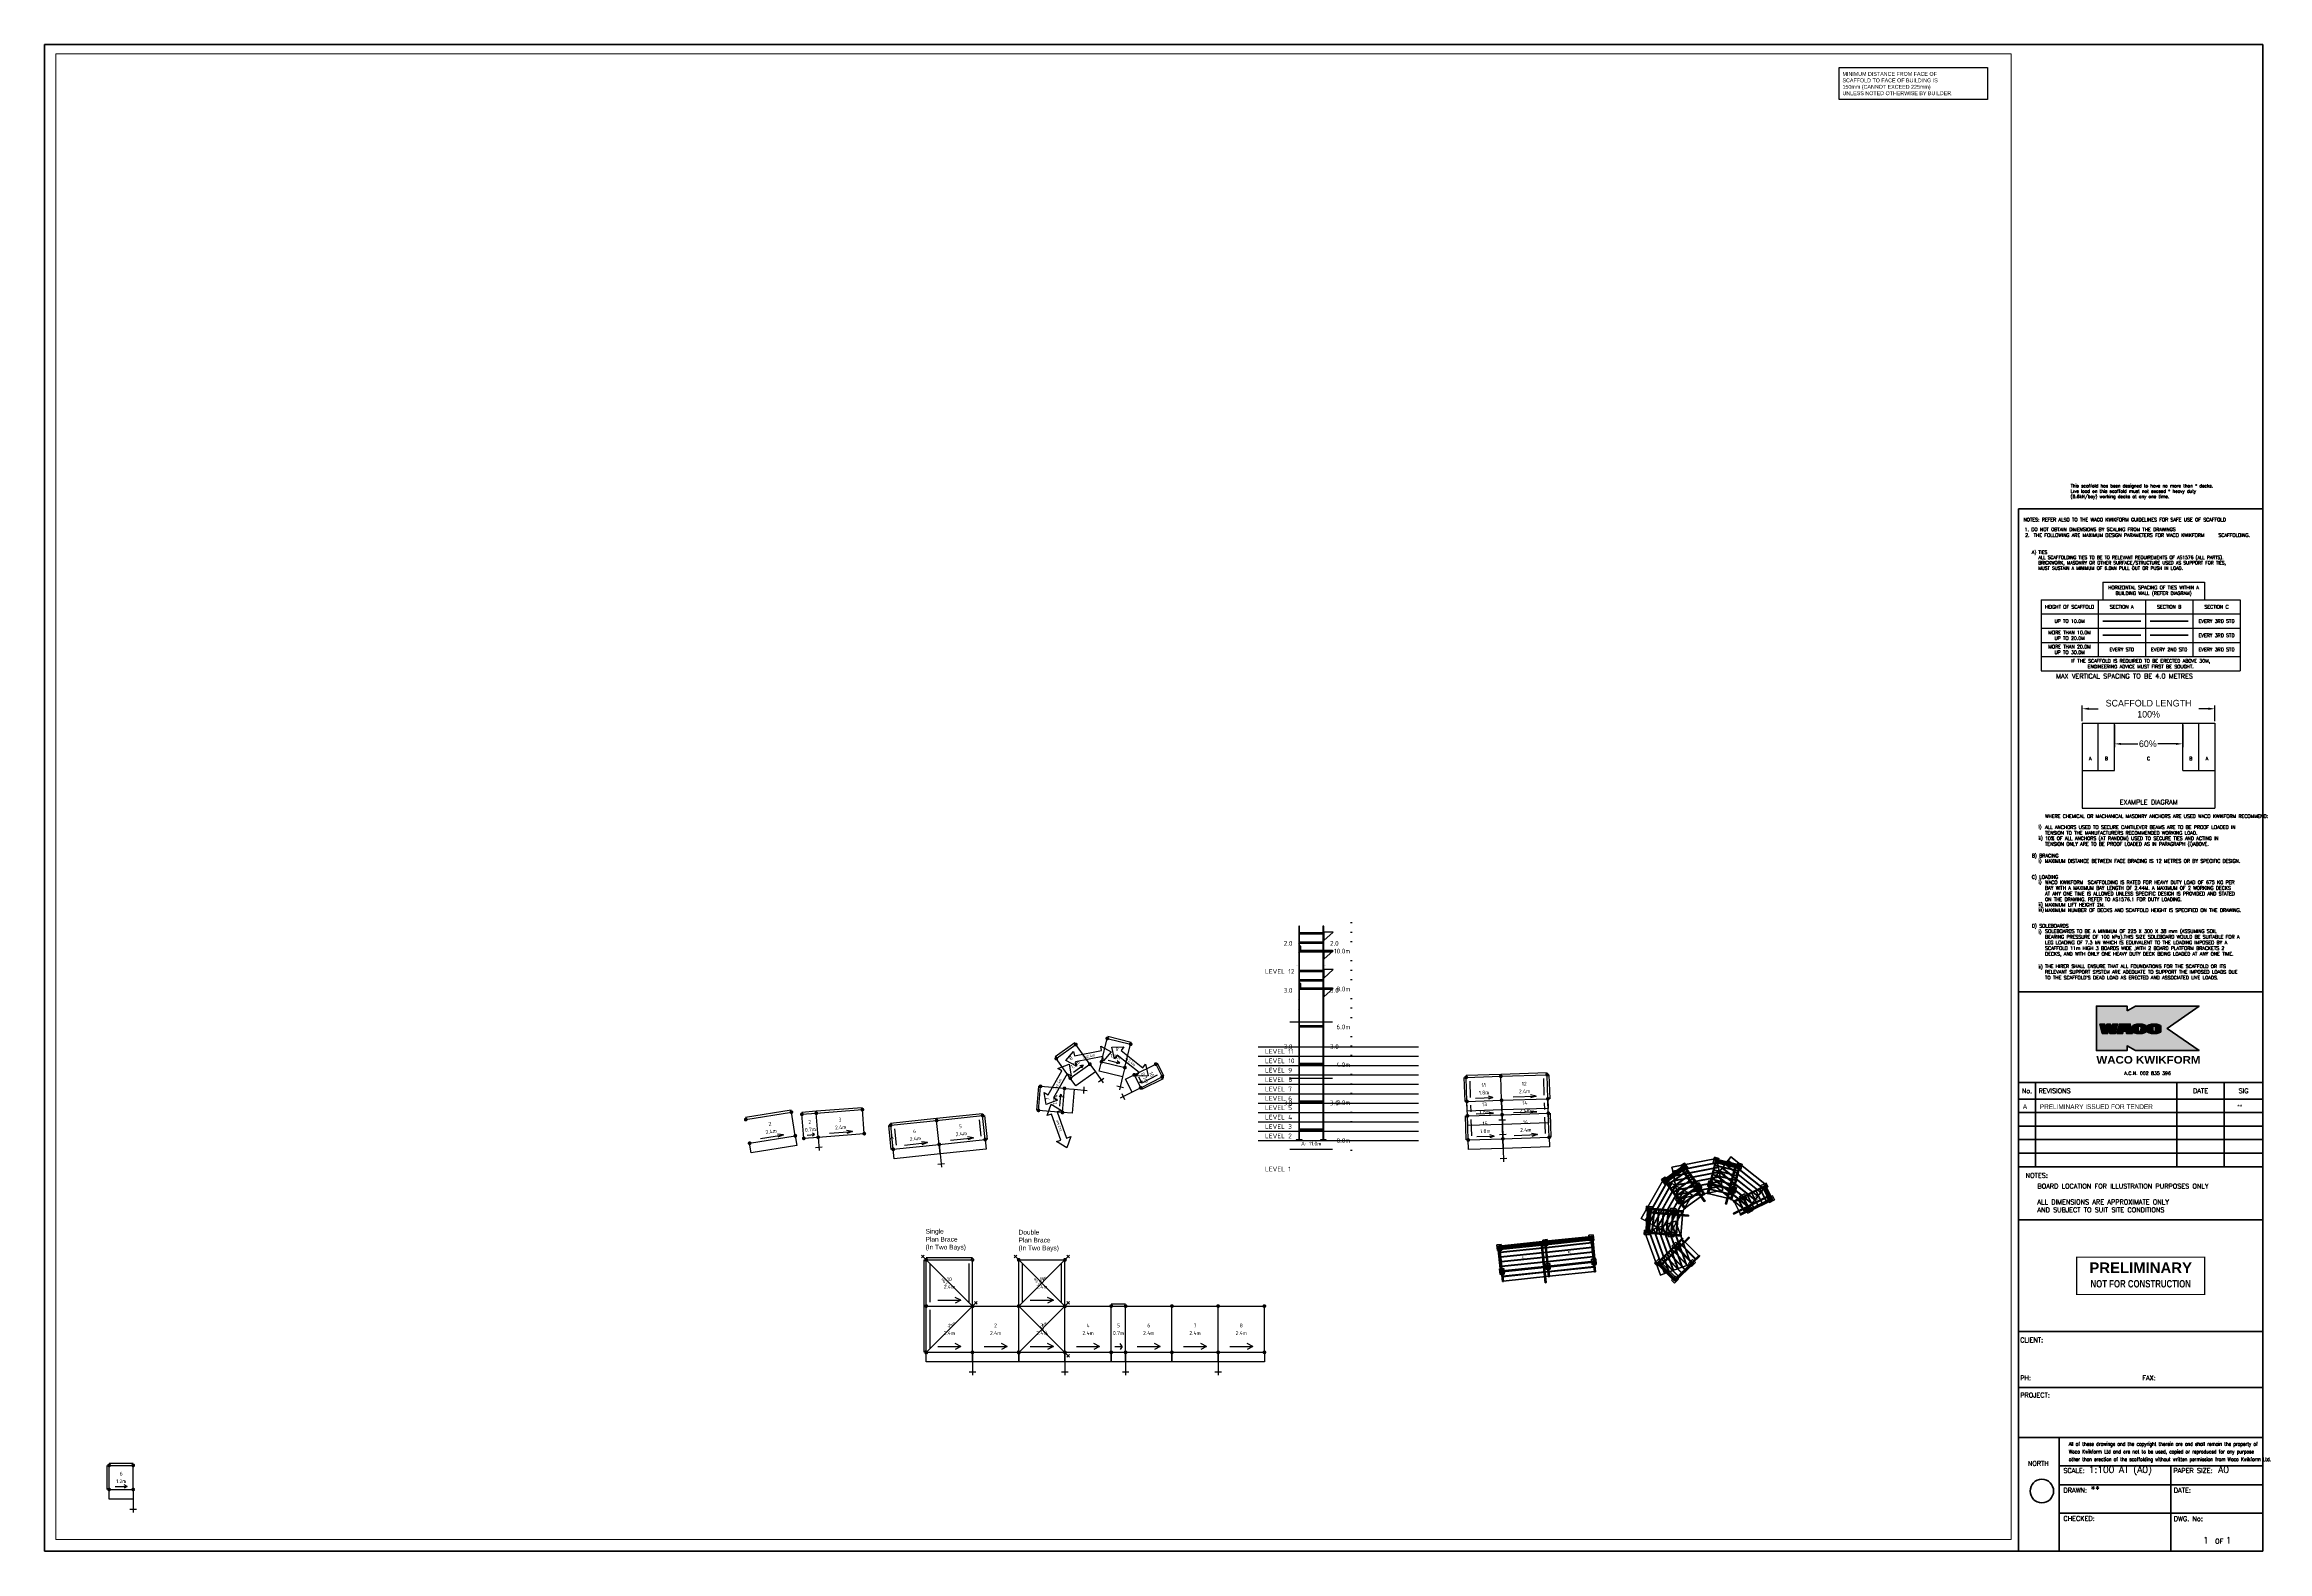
# Paper-space layout 'WACO Kwikform A0 Drawing Sheet' of a CAD drawing. Header units: millimetres. Extents: x 0 to 1172, y 0 to 795.
# The model-space entities are those that its viewports show. They can reach past a viewport. Long polylines and large blocks are cut down to what shows.
import ezdxf
from ezdxf.enums import TextEntityAlignment as Align

# ---------------------------------------------------------------- set-up
doc = ezdxf.new("R2010")
doc.units = ezdxf.units.MM
doc.header["$PDMODE"] = 34
doc.header["$PDSIZE"] = -10
doc.linetypes.add('KwikScaf_DASHED', pattern=[3.75, 2.5, -1.25])
doc.linetypes.add('KwikScaf_Line', pattern=[1, 1, 0])
doc.layers.get('0').update_dxf_attribs({"linetype": 'CONTINUOUS'})
doc.layers.get('Defpoints').update_dxf_attribs({"linetype": 'CONTINUOUS'})
for name, color, linetype in [('DISTANCE', 3, 'CONTINUOUS'), ('KwikScaf 3D', 7, 'CONTINUOUS'), ('KwikScaf Matrix', 7, 'CONTINUOUS'), ('KwikScaf Schematic', 7, 'CONTINUOUS'), ('PRELIMINARY', 7, 'CONTINUOUS'), ('RED', 8, 'CONTINUOUS')]:
    doc.layers.add(name, color=color, linetype=linetype)
for name, color, linetype, lineweight in [('Sheet 018', 10, 'CONTINUOUS', 18), ('Sheet 025', 7, 'CONTINUOUS', 25), ('Sheet 035', 5, 'CONTINUOUS', 35), ('Sheet 050', 130, 'CONTINUOUS', 50), ('Sheet 070', 180, 'CONTINUOUS', 70)]:
    doc.layers.add(name, color=color, linetype=linetype, lineweight=lineweight)
doc.layers.add('Viewport', color=7, linetype='CONTINUOUS', plot=False)
doc.styles.add('ARCH', font='archd.shx', dxfattribs={"height": 250})
doc.styles.add('KwikScaf ISO', font='isocp.shx')
doc.styles.add('ROMANS', font='romans')
doc.styles.add('STAMP', font='arialbd.ttf')
doc.styles.add('WACO', font='ariblk.ttf')
doc.dimstyles.new('ISO-35', dxfattribs={"dimscale": 0, "dimtxt": 3.5, "dimasz": 3.5, "dimexe": 1.75, "dimexo": 0.875, "dimgap": 0.875, "dimtad": 1, "dimdsep": 46, "dimtxsty": 'Standard', "dimcen": 3.5, "dimadec": 0, "dimazin": 0, "dimtfac": 1, "dimtmove": 2, "dimatfit": 3, "dimfxl": 1, "dimtolj": 1, "dimtzin": 0, "dimarcsym": 0})
pattern_1 = [(0, (0, 0), (0, 0.174625), [0.127, -0.047625]), (90, (0, 0), (-0.174625, 1e-17), [0.127, -0.047625])]

# ---------------------------------------------------------------- blocks, each defined once
blk = doc.blocks.new('PREL')
at = {"layer": 'RED', "const_width": 100}
blk.add_lwpolyline([(6000, 1750), (-6000, 1750), (-6000, -1750), (6000, -1750)], close=True, dxfattribs=at)
at = {"layer": 'RED', "style": 'STAMP'}
blk.add_text('PRELIMINARY', height=1000, dxfattribs=at).set_placement((0, 750), align=Align.MIDDLE)
at = {"layer": 'RED', "style": 'STAMP', "width": 0.75}
blk.add_text('NOT FOR CONSTRUCTION', height=700, dxfattribs=at).set_placement((0, -750), align=Align.MIDDLE)
blk = doc.blocks.new('REVDES')
at = {"style": 'ARCH'}
for tag, p in [('01', (2.3, 1.9)), ('03', (87.7, 1.9)), ('04', (115.4, 1.9))]:
    blk.add_attdef(tag, p, '', height=2.5, dxfattribs=at)
at = {"style": 'ARCH', "width": 0.85}
blk.add_attdef('02', (11.2, 1.9), '', height=2.5, dxfattribs=at)
blk = doc.blocks.new('*D31')
at = {"color": 0, "lineweight": -2}
for p, q in [((1074.7, 437.9), (1074.7, 446.2)), ((1144.7, 437.9), (1144.7, 446.2)), ((1078.2, 444.5), (1083.1, 444.5)), ((1141.2, 444.5), (1136.2, 444.5))]:
    blk.add_line(p, q, dxfattribs=at)
at = {"color": 0}
for points in [[(1078.2, 445.1), (1078.2, 443.9), (1074.7, 444.5)], [(1141.2, 445.1), (1141.2, 443.9), (1144.7, 444.5)]]:
    blk.add_solid(points, dxfattribs=at)
at = {"layer": 'Defpoints', "color": 0}
for p in [(1074.7, 437), (1144.7, 444.5), (1144.7, 437)]:
    blk.add_point(p, dxfattribs=at)
at = {"color": 0, "insert": (1109.7, 444.5), "char_height": 3.5, "attachment_point": 5}
blk.add_mtext('\\A1;SCAFFOLD LENGTH\\P100%', dxfattribs=at)
blk = doc.blocks.new('*D32')
at = {"color": 0, "lineweight": -2}
for p, q in [((1091.7, 436.1), (1091.7, 424.2)), ((1127.7, 436.1), (1127.7, 424.2)), ((1095.2, 426), (1104, 426)), ((1124.2, 426), (1114.5, 426))]:
    blk.add_line(p, q, dxfattribs=at)
at = {"color": 0}
for points in [[(1095.2, 426.5), (1095.2, 425.4), (1091.7, 426)], [(1124.2, 426.5), (1124.2, 425.4), (1127.7, 426)]]:
    blk.add_solid(points, dxfattribs=at)
at = {"layer": 'Defpoints', "color": 0}
for p in [(1091.7, 437), (1127.7, 437), (1127.7, 426)]:
    blk.add_point(p, dxfattribs=at)
at = {"color": 0, "insert": (1109.3, 426), "char_height": 3.5, "attachment_point": 5}
blk.add_mtext('\\A1;60%', dxfattribs=at)
blk = doc.blocks.new('REVISED TITLE')
at = {"layer": 'Sheet 025', "style": 'ROMANS'}
for s, p in [('CLIENT:', (-128, 110.2)), ('PH:', (-128, 90.2)), ('PROJECT:', (-128, 81.1)), ('FAX:', (-63.6, 90.2)), ('SCALE:', (-105.2, 41.3)), ('PAPER SIZE:', (-47.2, 41.3)), ('DRAWN:', (-105.2, 30.9)), ('DATE:', (-47, 30.9)), ('CHECKED:', (-105.2, 16)), ('DWG. No:', (-47, 15.9)), ('OF', (-25.2, 4))]:
    blk.add_text(s, height=2.5, dxfattribs=at).set_placement(p)
at = {"layer": 'Sheet 035', "style": 'ROMANS'}
for tag, p in [('CLIENT_CONTACT', (-110.6, 110.2)), ('COMPANY', (-110.6, 105.2)), ('ADDRESS_STREET', (-110.6, 100.2)), ('CITY', (-110.6, 95.2)), ('PHONE_NO.', (-110.6, 90.2)), ('PROJECT_TITLE:', (-110.6, 81.1)), ('FAX_NO.', (-46.2, 90.2)), ('PROJECT_DESCRIPTION', (-110.6, 76.1)), ('PROJECT_DESCRIPTION_2', (-110.6, 71.1)), ('PROJECT_DESCRIPTION_3', (-110.6, 66.1)), ('PROJECT_DESCRIPTION_4', (-110.6, 61.1)), ('SCALE', (-91.8, 41.3)), ('PAPER_SIZE', (-23.6, 41.3)), ('DRAFTSMAN', (-90.8, 30.9)), ('DATE', (-35.6, 30.9)), ('DWG_NO', (-46.2, 9.9))]:
    blk.add_attdef(tag, p, '', height=3.5, dxfattribs=at)
for tag, p in [('PAGE_NO.', (-30.1, 4)), ('OF_PAGES.', (-18.1, 4))]:
    blk.add_attdef(tag, text='', height=3.5, dxfattribs=at).set_placement(p, align=Align.CENTER)
blk = doc.blocks.new('WACO LOGO')
h = blk.add_hatch()
h.set_pattern_fill('ANGLE', color=140, scale=0.025, style=0)
h.set_pattern_definition(pattern_1)
h.paths.add_polyline_path([(493.7, 275.3), (494.3, 273.1), (497.1, 273.1), (498.4, 278.1), (495.8, 278.1), (495.2, 275.9), (494.6, 278.1), (492.7, 278.1), (492.1, 275.9), (491.6, 278.1), (489, 278.1), (490.3, 273.1), (493.1, 273.1)])
h = blk.add_hatch()
h.set_pattern_fill('ANGLE', color=140, scale=0.025, style=0)
h.set_pattern_definition(pattern_1)
h.paths.add_polyline_path([(505, 278.1), (499.3, 278.1), (498, 273.1), (501, 273.1), (501.3, 274.3), (502.8, 274.3), (503.1, 273.1), (506.3, 273.1)])
h.paths.add_polyline_path([(502.1, 276.7), (502.6, 275), (501.7, 275)], flags=16)
h = blk.add_hatch()
h.set_pattern_fill('ANGLE', color=140, scale=0.025, style=0)
h.set_pattern_definition(pattern_1)
edge = h.paths.add_edge_path()
edge.add_ellipse((510, 276.8), major_axis=(-0.658, 0), ratio=0.455652, start_angle=180, end_angle=360, ccw=False)
edge.add_line((510.6, 276.8), (510.6, 276.4))
edge.add_line((510.6, 276.4), (513.5, 276.4))
edge.add_line((513.5, 276.4), (513.5, 277))
edge.add_ellipse((509.9, 277), major_axis=(-3.61, 0), ratio=0.304653, start_angle=180, end_angle=360)
edge.add_line((506.3, 277), (506.3, 274.2))
edge.add_ellipse((509.9, 274.2), major_axis=(-3.61, 0), ratio=0.304653, start_angle=0, end_angle=180)
edge.add_line((513.5, 274.2), (513.5, 275.5))
edge.add_line((513.5, 275.5), (510.6, 275.5))
edge.add_line((510.6, 275.5), (510.6, 274.4))
edge.add_ellipse((510, 274.5), major_axis=(-0.658, 0), ratio=0.455652, start_angle=0, end_angle=180, ccw=False)
edge.add_line((509.3, 274.5), (509.3, 276.9))
h = blk.add_hatch()
h.set_pattern_fill('ANGLE', color=140, scale=0.025, style=0)
h.set_pattern_definition(pattern_1)
edge = h.paths.add_edge_path()
edge.add_ellipse((517.6, 277), major_axis=(-3.61, 0), ratio=0.304653, start_angle=180, end_angle=360)
edge.add_line((514, 277), (514, 274.2))
edge.add_ellipse((517.6, 274.2), major_axis=(-3.61, 0), ratio=0.304653, start_angle=0, end_angle=180)
edge.add_line((521.2, 274.2), (521.2, 277))
edge = h.paths.add_edge_path(flags=16)
edge.add_ellipse((517.7, 276.8), major_axis=(-0.658, 0), ratio=0.455652, start_angle=180, end_angle=360, ccw=False)
edge.add_line((518.3, 276.8), (518.3, 274.4))
edge.add_ellipse((517.7, 274.5), major_axis=(-0.658, 0), ratio=0.455652, start_angle=0, end_angle=180, ccw=False)
edge.add_line((517, 274.5), (517, 276.9))
at = {"layer": 'Sheet 070'}
h = blk.add_hatch(color=51, dxfattribs=at)
h.paths.add_polyline_path([(501.7, 275), (502.6, 275), (502.1, 276.7)], flags=0)
h.paths.add_polyline_path([(506.3, 273.1), (505, 278.1), (499.3, 278.1), (498, 273.1), (501, 273.1), (501.3, 274.3), (502.8, 274.3), (503.1, 273.1)], flags=16)
h.paths.add_polyline_path([(490.3, 273.1), (489, 278.1), (491.6, 278.1), (492.1, 275.9), (492.7, 278.1), (494.6, 278.1), (495.2, 275.9), (495.8, 278.1), (498.4, 278.1), (497.1, 273.1), (494.3, 273.1), (493.7, 275.3), (493.1, 273.1)], flags=16)
h.paths.add_polyline_path([(503.4, 285.1), (503.4, 287.6), (487.2, 287.6), (487.2, 264.1), (503.4, 264.1), (503.4, 266.6), (507.8, 264.1), (541.3, 264.1), (524.5, 275.8), (541.3, 287.6), (507.8, 287.6)])
edge = h.paths.add_edge_path(flags=16)
edge.add_line((510.6, 274.5), (510.6, 275.5))
edge.add_line((510.6, 275.5), (513.5, 275.5))
edge.add_line((513.5, 275.5), (513.5, 274.2))
edge.add_ellipse((509.9, 274.2), major_axis=(-3.61, 0), ratio=0.304653, start_angle=0, end_angle=180, ccw=False)
edge.add_line((506.3, 274.2), (506.3, 277))
edge.add_ellipse((509.9, 277), major_axis=(-3.61, 0), ratio=0.304653, start_angle=180, end_angle=360, ccw=False)
edge.add_line((513.5, 277), (513.5, 276.4))
edge.add_line((513.5, 276.4), (510.6, 276.4))
edge.add_line((510.6, 276.4), (510.6, 276.8))
edge.add_ellipse((510, 276.8), major_axis=(-0.658, 0), ratio=0.455652, start_angle=180, end_angle=360)
edge.add_line((509.3, 276.8), (509.3, 274.5))
edge.add_ellipse((510, 274.5), major_axis=(-0.658, 0), ratio=0.455652, start_angle=0, end_angle=180)
edge = h.paths.add_edge_path(flags=16)
edge.add_ellipse((517.6, 274.2), major_axis=(-3.61, 0), ratio=0.304653, start_angle=0, end_angle=180, ccw=False)
edge.add_line((514, 274.2), (514, 277))
edge.add_ellipse((517.6, 277), major_axis=(-3.61, 0), ratio=0.304653, start_angle=180, end_angle=360, ccw=False)
edge.add_line((521.2, 277), (521.2, 274.2))
edge = h.paths.add_edge_path(flags=0)
edge.add_line((517, 276.8), (517, 274.5))
edge.add_ellipse((517.7, 274.5), major_axis=(-0.658, 0), ratio=0.455652, start_angle=0, end_angle=180)
edge.add_line((518.3, 274.5), (518.3, 276.8))
edge.add_ellipse((517.7, 276.8), major_axis=(-0.658, 0), ratio=0.455652, start_angle=180, end_angle=360)
for p, q in [((506.3, 277), (506.3, 274.2)), ((509.3, 276.8), (509.3, 274.5)), ((510.6, 276.8), (510.6, 276.4)), ((510.6, 276.4), (513.5, 276.4)), ((513.5, 276.4), (513.5, 277)), ((514, 277), (514, 274.2)), ((517, 276.8), (517, 274.5)), ((518.3, 276.8), (518.3, 274.5)), ((521.2, 274.2), (521.2, 277))]:
    blk.add_line(p, q, dxfattribs=at)
at = {"layer": 'Sheet 070', "color": 7}
blk.add_lwpolyline([(503.4, 285.1), (503.4, 287.6), (487.2, 287.6), (487.2, 264.1), (503.4, 264.1), (503.4, 266.6), (507.8, 264.1), (541.3, 264.1), (524.5, 275.8), (541.3, 287.6), (507.8, 287.6)], close=True, dxfattribs=at)
at = {"layer": 'Sheet 070'}
for points in [[(490.3, 273.1), (489, 278.1), (491.6, 278.1), (492.1, 275.9), (492.7, 278.1), (494.6, 278.1), (495.2, 275.9), (495.8, 278.1), (498.4, 278.1), (497.1, 273.1), (494.3, 273.1), (493.7, 275.3), (493.1, 273.1), (490.3, 273.1)], [(506.3, 273.1), (505, 278.1), (499.3, 278.1), (498, 273.1), (501, 273.1), (501.3, 274.3), (502.8, 274.3), (503.1, 273.1)], [(501.7, 275), (502.6, 275), (502.1, 276.7)]]:
    blk.add_lwpolyline(points, close=True, dxfattribs=at)
blk.add_lwpolyline([(510.6, 274.5), (510.6, 275.5), (513.5, 275.5), (513.5, 274.2)], dxfattribs=at)
for centre, major_axis, ratio in [((509.9, 277), (-3.61, 0), 0.304653), ((510, 276.8), (-0.658, 0), 0.455652), ((517.6, 277), (-3.61, 0), 0.304653), ((517.7, 276.8), (-0.658, 0), 0.455652)]:
    blk.add_ellipse(centre, major_axis=major_axis, ratio=ratio, start_param=3.141593, end_param=6.283185, dxfattribs=at)
at = {"layer": 'Sheet 070', "extrusion": (0, 0, -1)}
for centre, major_axis, ratio in [((509.9, 274.2), (-3.61, 0), 0.304653), ((510, 274.5), (-0.658, 0), 0.455652), ((517.6, 274.2), (-3.61, 0), 0.304653), ((517.7, 274.5), (-0.658, 0), 0.455652)]:
    blk.add_ellipse(centre, major_axis=major_axis, ratio=ratio, start_param=3.141593, end_param=6.283185, dxfattribs=at)

msp = doc.modelspace()

# ---------------------------------------------------------------- linework, layer by layer
at = {"layer": 'KwikScaf Matrix', "color": 1, "linetype": 'KwikScaf_Line'}
for p, q in [((65462, 29908), (65562, 29908)), ((65462, 29408), (65562, 29408)), ((65462, 28908), (65562, 28908)), ((65462, 27908), (65562, 27908)), ((65462, 27408), (65562, 27408)), ((65462, 26908), (65562, 26908)), ((65462, 25908), (65562, 25908)), ((65462, 25408), (65562, 25408)), ((65462, 24908), (65562, 24908)), ((65462, 23908), (65562, 23908)), ((65462, 23408), (65562, 23408)), ((65462, 22908), (65562, 22908)), ((65462, 21908), (65562, 21908)), ((65462, 21408), (65562, 21408)), ((65462, 20908), (65562, 20908)), ((65462, 19908), (65562, 19908)), ((65462, 19408), (65562, 19408)), ((65462, 18908), (65562, 18908)), ((65462, 17908), (65562, 17908))]:
    msp.add_line(p, q, dxfattribs=at)
at = {"layer": 'KwikScaf Matrix', "color": 15, "linetype": 'KwikScaf_DASHED'}
for p, q in [((62267, 24667), (63258, 24667)), ((63258, 24667), (63537, 24667)), ((63537, 24667), (64528, 24667)), ((60602, 21875), (69062, 21875))]:
    msp.add_line(p, q, dxfattribs=at)
at = {"layer": 'KwikScaf Matrix', "color": 16, "linetype": 'KwikScaf_DASHED'}
for p, q in [((62267, 24667), (63258, 24667)), ((63258, 24667), (63537, 24667)), ((63537, 24667), (64528, 24667)), ((60602, 22371), (69062, 22371))]:
    msp.add_line(p, q, dxfattribs=at)
at = {"layer": 'KwikScaf Matrix', "color": 17, "linetype": 'KwikScaf_DASHED'}
for p, q in [((62267, 24667), (63258, 24667)), ((63258, 24667), (63537, 24667)), ((63537, 24667), (64528, 24667)), ((60602, 22866), (69062, 22866))]:
    msp.add_line(p, q, dxfattribs=at)
at = {"layer": 'KwikScaf Matrix', "color": 18, "linetype": 'KwikScaf_DASHED'}
for p, q in [((62267, 24667), (63258, 24667)), ((63258, 24667), (63537, 24667)), ((63537, 24667), (64528, 24667)), ((60602, 23361), (69062, 23361))]:
    msp.add_line(p, q, dxfattribs=at)
at = {"layer": 'KwikScaf Matrix', "color": 14, "linetype": 'KwikScaf_DASHED'}
for p, q in [((60602, 21380), (69062, 21380)), ((62267, 21695), (63258, 21695)), ((63258, 21695), (63537, 21695)), ((63537, 21695), (64528, 21695))]:
    msp.add_line(p, q, dxfattribs=at)
at = {"layer": 'KwikScaf Matrix', "color": 9, "linetype": 'KwikScaf_DASHED'}
for p, q in [((62267, 21695), (63258, 21695)), ((63258, 21695), (63537, 21695)), ((63537, 21695), (64528, 21695)), ((60602, 18903), (69062, 18903))]:
    msp.add_line(p, q, dxfattribs=at)
at = {"layer": 'KwikScaf Matrix', "color": 10, "linetype": 'KwikScaf_DASHED'}
for p, q in [((62267, 21695), (63258, 21695)), ((63258, 21695), (63537, 21695)), ((63537, 21695), (64528, 21695)), ((60602, 19399), (69062, 19399))]:
    msp.add_line(p, q, dxfattribs=at)
at = {"layer": 'KwikScaf Matrix', "color": 11, "linetype": 'KwikScaf_DASHED'}
for p, q in [((62267, 21695), (63258, 21695)), ((63258, 21695), (63537, 21695)), ((63537, 21695), (64528, 21695)), ((60602, 19894), (69062, 19894))]:
    msp.add_line(p, q, dxfattribs=at)
at = {"layer": 'KwikScaf Matrix', "color": 12, "linetype": 'KwikScaf_DASHED'}
for p, q in [((62267, 21695), (63258, 21695)), ((63258, 21695), (63537, 21695)), ((63537, 21695), (64528, 21695)), ((60602, 20389), (69062, 20389))]:
    msp.add_line(p, q, dxfattribs=at)
at = {"layer": 'KwikScaf Matrix', "color": 13, "linetype": 'KwikScaf_DASHED'}
for p, q in [((62267, 21695), (63258, 21695)), ((63258, 21695), (63537, 21695)), ((63537, 21695), (64528, 21695)), ((60602, 20885), (69062, 20885))]:
    msp.add_line(p, q, dxfattribs=at)
at = {"layer": 'KwikScaf Matrix', "color": 8, "linetype": 'KwikScaf_DASHED'}
for p, q in [((60602, 18408), (69062, 18408)), ((62267, 17963), (63258, 17963)), ((63258, 17963), (63537, 17963)), ((63537, 17963), (64528, 17963))]:
    msp.add_line(p, q, dxfattribs=at)
at = {"layer": 'KwikScaf Schematic', "color": 2, "linetype": 'KwikScaf_DASHED'}
for p, q in [((50927, 23560), (49894, 22820)), ((53899, 23593), (52666, 23898)), ((49021, 21279), (48912, 20013)), ((-100, 0), (-100, 1270)), ((1270, 1370), (0, 1370))]:
    msp.add_line(p, q, dxfattribs=at)
at = {"layer": 'KwikScaf Schematic', "color": 2, "linetype": 'KwikScaf_Line'}
for p, q in [((49952, 22739), (50985, 23478)), ((51724, 22446), (50985, 23478)), ((52338, 22568), (52642, 23801)), ((52642, 23801), (53875, 23496)), ((53571, 22263), (53875, 23496)), ((50692, 21707), (49952, 22739)), ((50692, 21707), (51724, 22446)), ((50857, 22020), (51374, 22390)), ((51374, 22390), (51198, 22362)), ((51374, 22390), (51291, 22233)), ((51724, 22446), (52020, 22033)), ((52216, 22075), (52338, 22568)), ((52338, 22568), (53571, 22263)), ((52684, 22646), (53300, 22494)), ((53300, 22494), (53127, 22455)), ((53300, 22494), (53165, 22609)), ((49011, 20005), (49120, 21270)), ((50386, 21161), (49120, 21270)), ((50277, 19896), (50386, 21161)), ((50386, 21161), (50892, 21117)), ((50987, 21293), (50692, 21707)), ((50892, 21117), (50783, 19852)), ((50892, 21117), (51589, 21057)), ((52020, 22033), (50987, 21293)), ((51400, 20898), (51430, 21247)), ((52020, 22033), (52427, 21464)), ((52183, 21504), (52468, 21708)), ((53449, 21770), (52216, 22075)), ((53153, 21302), (53493, 21218)), ((53449, 21770), (53281, 21091)), ((53571, 22263), (53449, 21770)), ((50277, 19896), (49011, 20005)), ((50200, 20858), (50107, 20707)), ((50146, 20226), (50200, 20858)), ((50200, 20858), (50266, 20693)), ((50783, 19852), (50277, 19896)), ((0, 1270), (1270, 1270)), ((0, 0), (0, 1270)), ((1270, 0), (1270, 1270)), ((0, 0), (1270, 0)), ((0, -508), (0, 0)), ((318, 159), (952, 159)), ((952, 159), (794, 238)), ((952, 159), (794, 79)), ((1270, 0), (1270, -508)), ((1270, -508), (0, -508)), ((1095, -1033), (1445, -1033)), ((1270, -508), (1270, -1208))]:
    msp.add_line(p, q, dxfattribs=at)
at = {"layer": 'KwikScaf Schematic', "color": 1, "linetype": 'KwikScaf_Line'}
for p, q in [((50038, 22214), (50627, 22441)), ((50460, 22629), (50862, 23115)), ((51015, 22330), (50460, 22629)), ((50627, 22441), (50734, 21819)), ((50862, 23115), (50908, 22879)), ((50908, 22879), (52344, 23158)), ((52405, 22844), (50969, 22565)), ((50969, 22565), (51015, 22330)), ((52344, 23158), (52299, 23394)), ((52299, 23394), (52854, 23094)), ((52451, 22609), (52405, 22844)), ((52854, 23094), (52451, 22609)), ((52888, 23344), (53519, 23353)), ((53021, 22727), (52888, 23344)), ((53171, 22915), (53021, 22727)), ((54316, 22004), (53171, 22915)), ((53519, 23353), (53370, 23165)), ((53370, 23165), (54515, 22255)), ((54515, 22255), (54664, 22443)), ((54664, 22443), (54798, 21826)), ((49526, 20822), (50247, 22095)), ((50525, 21938), (49804, 20665)), ((50247, 22095), (50038, 22214)), ((50734, 21819), (50525, 21938)), ((54167, 21817), (54316, 22004)), ((54798, 21826), (54167, 21817)), ((73398, 21805), (75836, 21883)), ((75877, 20614), (75836, 21883)), ((37297, 19854), (39728, 20043)), ((39827, 18777), (39728, 20043)), ((49425, 20319), (49317, 20941)), ((49317, 20941), (49526, 20822)), ((50013, 20546), (49425, 20319)), ((49467, 19729), (49676, 20324)), ((49676, 20324), (50219, 20001)), ((49804, 20665), (50013, 20546)), ((50219, 20001), (49993, 19920)), ((73439, 20535), (75877, 20614)), ((73439, 20535), (75877, 20614)), ((73455, 20028), (73439, 20535)), ((75893, 20106), (73455, 20028)), ((74043, 20714), (75262, 20753)), ((75262, 20753), (74955, 20822)), ((75262, 20753), (74960, 20664)), ((75289, 19928), (74982, 19966)), ((75877, 20614), (75893, 20106)), ((75901, 19852), (75877, 20614)), ((33576, 19521), (35983, 19914)), ((36187, 18660), (35983, 19914)), ((37395, 18588), (39827, 18777)), ((37991, 18793), (39207, 18888)), ((39207, 18888), (38896, 18943)), ((39207, 18888), (38909, 18785)), ((41218, 19216), (43643, 19471)), ((41351, 17953), (41218, 19216)), ((43643, 19471), (46069, 19726)), ((43776, 18208), (43643, 19471)), ((46202, 18463), (46069, 19726)), ((49692, 19810), (49467, 19729)), ((50191, 18435), (49692, 19810)), ((49993, 19920), (50492, 18544)), ((73463, 19774), (75901, 19852)), ((73463, 19774), (75901, 19852)), ((73480, 19266), (73463, 19774)), ((75918, 19345), (73480, 19266)), ((74070, 19889), (75289, 19928)), ((75289, 19928), (74986, 19870)), ((75328, 18722), (75020, 18791)), ((75901, 19852), (75918, 19345)), ((75942, 18583), (75901, 19852)), ((33780, 18267), (36187, 18660)), ((33862, 17766), (33780, 18267)), ((36269, 18159), (33862, 17766)), ((34356, 18522), (35560, 18719)), ((35560, 18719), (35246, 18748)), ((35560, 18719), (35272, 18591)), ((36187, 18660), (36269, 18159)), ((41351, 17953), (43776, 18208)), ((41404, 17448), (41351, 17953)), ((43829, 17703), (41404, 17448)), ((41940, 18175), (43153, 18302)), ((43153, 18302), (42842, 18349)), ((43153, 18302), (42858, 18191)), ((43776, 18208), (46202, 18463)), ((43776, 18208), (43829, 17703)), ((43829, 17703), (43776, 18208)), ((46255, 17958), (43829, 17703)), ((43829, 17703), (43902, 17007)), ((44366, 18430), (45579, 18557)), ((45579, 18557), (45267, 18604)), ((45579, 18557), (45284, 18446)), ((46202, 18463), (46255, 17958)), ((49965, 18353), (50191, 18435)), ((50508, 18031), (49965, 18353)), ((50492, 18544), (50718, 18626)), ((50718, 18626), (50508, 18031)), ((73504, 18504), (75942, 18583)), ((73521, 17997), (73504, 18504)), ((75958, 18075), (73521, 17997)), ((74109, 18683), (75328, 18722)), ((75328, 18722), (75025, 18633)), ((75942, 18583), (75958, 18075)), ((43710, 17162), (44058, 17199))]:
    msp.add_line(p, q, dxfattribs=at)
at = {"layer": 'KwikScaf Schematic', "color": 4, "linetype": 'KwikScaf_Line'}
for p, q in [((54062, 21876), (55197, 22446)), ((55197, 22446), (55539, 21765)), ((53608, 21648), (54062, 21876)), ((53950, 20967), (53608, 21648)), ((54404, 21195), (53950, 20967)), ((54062, 21876), (54404, 21195)), ((54289, 21777), (54460, 21437)), ((54460, 21437), (54346, 21486)), ((54404, 21195), (55539, 21765)), ((54460, 21437), (54488, 21557)), ((53950, 20967), (53324, 20653)), ((53402, 20888), (53559, 20575)), ((36537, 19795), (37297, 19854)), ((36635, 18529), (36537, 19795)), ((37193, 18731), (37092, 18803)), ((37395, 18588), (37297, 19854)), ((36635, 18529), (37395, 18588)), ((36813, 18702), (37193, 18731)), ((37193, 18731), (37104, 18645)), ((37261, 18051), (37610, 18078)), ((37395, 18588), (37449, 17890)), ((52849, 9677), (53611, 9677)), ((53611, 7238), (53611, 9677)), ((52849, 7238), (53611, 7238)), ((52849, 6730), (52849, 7238)), ((53039, 7543), (53420, 7543)), ((53420, 7543), (53325, 7695)), ((53420, 7543), (53325, 7390)), ((53611, 7238), (53611, 6730)), ((53611, 6730), (52849, 6730)), ((53436, 6205), (53786, 6205)), ((53611, 6730), (53611, 6030))]:
    msp.add_line(p, q, dxfattribs=at)
at = {"layer": 'KwikScaf Schematic', "color": 4, "linetype": 'KwikScaf_DASHED'}
for p, q in [((55628, 21810), (55286, 22491)), ((55584, 21676), (54449, 21106)), ((55270, 21854), (54493, 21464)), ((37289, 19954), (36529, 19895)), ((53611, 9777), (52849, 9777))]:
    msp.add_line(p, q, dxfattribs=at)
at = {"layer": 'KwikScaf Schematic', "color": 3, "linetype": 'KwikScaf_DASHED'}
for p, q in [((71511, 20473), (71470, 21742)), ((73395, 21905), (71567, 21846)), ((71804, 20683), (71776, 21552)), ((71829, 19921), (71817, 20283)), ((71576, 18442), (71535, 19712)), ((71870, 18652), (71842, 19521)), ((42993, 9677), (42993, 12116)), ((45532, 12216), (43093, 12216)), ((43293, 9877), (43293, 11916)), ((45332, 11916), (45332, 9877)), ((48171, 9877), (48171, 11916)), ((50210, 11916), (50210, 9877)), ((42993, 7238), (42993, 9677)), ((43293, 7438), (43293, 9477))]:
    msp.add_line(p, q, dxfattribs=at)
at = {"layer": 'KwikScaf Schematic', "color": 3, "linetype": 'KwikScaf_Line'}
for p, q in [((71570, 21746), (73398, 21805)), ((71611, 20476), (71570, 21746)), ((73439, 20535), (73398, 21805)), ((71611, 20476), (73439, 20535)), ((71611, 20476), (73439, 20535)), ((71627, 19969), (71611, 20476)), ((71635, 19715), (71611, 20476)), ((73455, 20028), (71627, 19969)), ((72063, 20650), (72977, 20679)), ((72977, 20679), (72746, 20751)), ((72977, 20679), (72751, 20593)), ((73439, 20535), (73455, 20028)), ((73463, 19774), (73439, 20535)), ((73455, 20028), (73478, 19328)), ((71635, 19715), (73463, 19774)), ((71635, 19715), (73463, 19774)), ((71652, 19207), (71635, 19715)), ((71676, 18445), (71635, 19715)), ((73480, 19266), (71652, 19207)), ((72089, 19825), (73003, 19854)), ((73003, 19854), (72773, 19894)), ((73003, 19854), (72776, 19799)), ((73297, 19497), (73647, 19508)), ((73463, 19774), (73480, 19266)), ((73504, 18504), (73463, 19774)), ((73480, 19266), (73502, 18566)), ((71676, 18445), (73504, 18504)), ((71693, 17938), (71676, 18445)), ((73521, 17997), (71693, 17938)), ((72128, 18619), (73042, 18648)), ((73042, 18648), (72811, 18720)), ((73042, 18648), (72816, 18562)), ((73322, 18736), (73672, 18747)), ((73504, 18504), (73521, 17997)), ((73521, 17997), (73543, 17297)), ((73363, 17466), (73713, 17478)), ((45602, 9606), (42845, 12364)), ((42845, 12222), (42986, 12364)), ((43093, 12116), (45532, 12116)), ((43093, 9677), (43093, 12116)), ((45532, 9677), (45532, 12116)), ((50480, 9606), (47723, 12364)), ((47723, 12222), (47864, 12364)), ((47900, 9606), (50658, 12364)), ((47971, 12116), (50410, 12116)), ((47971, 9677), (47971, 12116)), ((50410, 9677), (50410, 12116)), ((50516, 12364), (50658, 12222)), ((43022, 7167), (45780, 9925)), ((43093, 9677), (45532, 9677)), ((43093, 7238), (43093, 9677)), ((43702, 9982), (44922, 9982)), ((44922, 9982), (44617, 10134)), ((44922, 9982), (44617, 9829)), ((45461, 9606), (45602, 9747)), ((45532, 7238), (45532, 9677)), ((45532, 9677), (47971, 9677)), ((45638, 9925), (45780, 9783)), ((47900, 7167), (50658, 9925)), ((47900, 9747), (50658, 6990)), ((48041, 9747), (47900, 9606)), ((47900, 9747), (48041, 9606)), ((47971, 7238), (47971, 9677)), ((47971, 9677), (50410, 9677)), ((48580, 9982), (49800, 9982)), ((49800, 9982), (49495, 10134)), ((49800, 9982), (49495, 9829)), ((50339, 9606), (50480, 9747)), ((50410, 9677), (52849, 9677)), ((50410, 7238), (50410, 9677)), ((50516, 9925), (50658, 9783)), ((52849, 7238), (52849, 9677)), ((53611, 9677), (56050, 9677)), ((56050, 9677), (58489, 9677)), ((56050, 7238), (56050, 9677)), ((58489, 9677), (60928, 9677)), ((58489, 7238), (58489, 9677)), ((60928, 7238), (60928, 9677)), ((43022, 7308), (43163, 7167)), ((43093, 7238), (45532, 7238)), ((43093, 6730), (43093, 7238)), ((43702, 7543), (44922, 7543)), ((44922, 7543), (44617, 7695)), ((44922, 7543), (44617, 7390)), ((45532, 7238), (45532, 6730)), ((45532, 7238), (47971, 7238)), ((45532, 6730), (45532, 7238)), ((46141, 7543), (47361, 7543)), ((47361, 7543), (47056, 7695)), ((47361, 7543), (47056, 7390)), ((47900, 7308), (48041, 7167)), ((47971, 7238), (47971, 6730)), ((47971, 7238), (50410, 7238)), ((47971, 6730), (47971, 7238)), ((48580, 7543), (49800, 7543)), ((49800, 7543), (49495, 7695)), ((49800, 7543), (49495, 7390)), ((50410, 7238), (52849, 7238)), ((50410, 6730), (50410, 7238)), ((50410, 7238), (50410, 6730)), ((50658, 7131), (50516, 6990)), ((51019, 7543), (52239, 7543)), ((52239, 7543), (51934, 7695)), ((52239, 7543), (51934, 7390)), ((52849, 7238), (52849, 6730)), ((53611, 7238), (56050, 7238)), ((53611, 6730), (53611, 7238)), ((54220, 7543), (55440, 7543)), ((55440, 7543), (55135, 7695)), ((55440, 7543), (55135, 7390)), ((56050, 7238), (58489, 7238)), ((56050, 6730), (56050, 7238)), ((56050, 7238), (56050, 6730)), ((56659, 7543), (57879, 7543)), ((57879, 7543), (57574, 7695)), ((57879, 7543), (57574, 7390)), ((58489, 7238), (60928, 7238)), ((58489, 6730), (58489, 7238)), ((58489, 7238), (58489, 6730)), ((59098, 7543), (60318, 7543)), ((60318, 7543), (60013, 7695)), ((60318, 7543), (60013, 7390)), ((60928, 7238), (60928, 6730)), ((45532, 6730), (43093, 6730)), ((45357, 6205), (45707, 6205)), ((45532, 6730), (45532, 6030)), ((47971, 6730), (45532, 6730)), ((50410, 6730), (47971, 6730)), ((50235, 6205), (50585, 6205)), ((52849, 6730), (50410, 6730)), ((50410, 6730), (50410, 6030)), ((56050, 6730), (53611, 6730)), ((58489, 6730), (56050, 6730)), ((58314, 6205), (58664, 6205)), ((60928, 6730), (58489, 6730)), ((58489, 6730), (58489, 6030))]:
    msp.add_line(p, q, dxfattribs=at)
at = {"layer": 'KwikScaf Schematic', "color": 1, "linetype": 'KwikScaf_DASHED'}
for p, q in [((75833, 21983), (73395, 21905)), ((75642, 21677), (75670, 20807)), ((75936, 21886), (75977, 20617)), ((35967, 20012), (33560, 19620)), ((39721, 20142), (37289, 19954)), ((75683, 20408), (75695, 20046)), ((41251, 17942), (41118, 19205)), ((43633, 19570), (41207, 19315)), ((41529, 18173), (41438, 19038)), ((46058, 19826), (43633, 19570)), ((45891, 19506), (45982, 18641)), ((46168, 19737), (46301, 18474)), ((75708, 19646), (75736, 18776)), ((76001, 19855), (76042, 18586))]:
    msp.add_line(p, q, dxfattribs=at)
at = {"layer": 'KwikScaf Schematic', "color": 2, "linetype": 'KwikScaf_Line', "const_width": 100}
for points in [[(50956, 23519, -0.1989124), (50993, 23528, -0.1989124), (51025, 23508, -0.1989124), (51034, 23470, -0.1989124), (51014, 23438, -0.1989124), (50977, 23429, -0.1989124), (50944, 23449, -0.1989124), (50935, 23487, -0.1989124)], [(52654, 23849, -0.1989124), (52685, 23827, -0.1989124), (52691, 23789, -0.1989124), (52668, 23758, -0.1989124), (52630, 23752, -0.1989124), (52599, 23775, -0.1989124), (52594, 23813, -0.1989124), (52616, 23844, -0.1989124)], [(53887, 23545, -0.1989124), (53918, 23522, -0.1989124), (53924, 23484, -0.1989124), (53901, 23453, -0.1989124), (53863, 23448, -0.1989124), (53832, 23470, -0.1989124), (53826, 23508, -0.1989124), (53849, 23539, -0.1989124)], [(49923, 22780, -0.1989124), (49960, 22788, -0.1989124), (49993, 22768, -0.1989124), (50002, 22731, -0.1989124), (49981, 22698, -0.1989124), (49944, 22690, -0.1989124), (49912, 22710, -0.1989124), (49903, 22747, -0.1989124)], [(51695, 22486, -0.1989124), (51732, 22495, -0.1989124), (51765, 22475, -0.1989124), (51773, 22438, -0.1989124), (51753, 22405, -0.1989124), (51716, 22397, -0.1989124), (51683, 22417, -0.1989124), (51675, 22454, -0.1989124)], [(52350, 22616, -0.1989124), (52380, 22594, -0.1989124), (52386, 22556, -0.1989124), (52363, 22525, -0.1989124), (52326, 22519, -0.1989124), (52295, 22542, -0.1989124), (52289, 22580, -0.1989124), (52312, 22611, -0.1989124)], [(53583, 22312, -0.1989124), (53613, 22289, -0.1989124), (53619, 22251, -0.1989124), (53596, 22221, -0.1989124), (53559, 22215, -0.1989124), (53528, 22237, -0.1989124), (53522, 22275, -0.1989124), (53545, 22306, -0.1989124)], [(49070, 21274, -0.1989124), (49088, 21308, -0.1989124), (49125, 21320, -0.1989124), (49159, 21302, -0.1989124), (49170, 21266, -0.1989124), (49152, 21232, -0.1989124), (49116, 21220, -0.1989124), (49082, 21238, -0.1989124)], [(50662, 21747, -0.1989124), (50700, 21756, -0.1989124), (50732, 21736, -0.1989124), (50741, 21698, -0.1989124), (50721, 21666, -0.1989124), (50683, 21657, -0.1989124), (50651, 21677, -0.1989124), (50642, 21715, -0.1989124)], [(50227, 19900, -0.1989124), (50244, 19934, -0.1989124), (50281, 19945, -0.1989124), (50315, 19928, -0.1989124), (50326, 19891, -0.1989124), (50309, 19857, -0.1989124), (50272, 19846, -0.1989124), (50238, 19863, -0.1989124)], [(0, 1320, -0.1989124), (35, 1305, -0.1989124), (50, 1270, -0.1989124), (35, 1235, -0.1989124), (0, 1220, -0.1989124), (-35, 1235, -0.1989124), (-50, 1270, -0.1989124), (-35, 1305, -0.1989124)], [(1270, 1320, -0.1989124), (1305, 1305, -0.1989124), (1320, 1270, -0.1989124), (1305, 1235, -0.1989124), (1270, 1220, -0.1989124), (1235, 1235, -0.1989124), (1220, 1270, -0.1989124), (1235, 1305, -0.1989124)], [(0, 50, -0.1989124), (35, 35, -0.1989124), (50, 0, -0.1989124), (35, -35, -0.1989124), (0, -50, -0.1989124), (-35, -35, -0.1989124), (-50, 0, -0.1989124), (-35, 35, -0.1989124)], [(1270, 50, -0.1989124), (1305, 35, -0.1989124), (1320, 0, -0.1989124), (1305, -35, -0.1989124), (1270, -50, -0.1989124), (1235, -35, -0.1989124), (1220, 0, -0.1989124), (1235, 35, -0.1989124)]]:
    msp.add_lwpolyline(points, format="xyb", close=True, dxfattribs=at)
at = {"layer": 'KwikScaf Schematic', "color": 4, "linetype": 'KwikScaf_Line', "const_width": 100}
for points in [[(55242, 22468, -0.1989124), (55244, 22430, -0.1989124), (55219, 22401, -0.1989124), (55181, 22399, -0.1989124), (55152, 22424, -0.1989124), (55149, 22462, -0.1989124), (55174, 22491, -0.1989124), (55213, 22493, -0.1989124)], [(54107, 21899, -0.1989124), (54109, 21861, -0.1989124), (54084, 21832, -0.1989124), (54046, 21829, -0.1989124), (54017, 21854, -0.1989124), (54014, 21892, -0.1989124), (54039, 21921, -0.1989124), (54078, 21924, -0.1989124)], [(55583, 21787, -0.1989124), (55586, 21749, -0.1989124), (55561, 21720, -0.1989124), (55523, 21718, -0.1989124), (55494, 21743, -0.1989124), (55491, 21781, -0.1989124), (55516, 21810, -0.1989124), (55554, 21812, -0.1989124)], [(37293, 19904, -0.1989124), (37329, 19892, -0.1989124), (37347, 19858, -0.1989124), (37335, 19821, -0.1989124), (37301, 19804, -0.1989124), (37264, 19816, -0.1989124), (37247, 19850, -0.1989124), (37259, 19886, -0.1989124)], [(36533, 19845, -0.1989124), (36570, 19833, -0.1989124), (36587, 19799, -0.1989124), (36575, 19762, -0.1989124), (36541, 19745, -0.1989124), (36504, 19757, -0.1989124), (36487, 19791, -0.1989124), (36499, 19827, -0.1989124)], [(36631, 18578, -0.1989124), (36668, 18567, -0.1989124), (36685, 18533, -0.1989124), (36673, 18496, -0.1989124), (36639, 18479, -0.1989124), (36603, 18491, -0.1989124), (36585, 18525, -0.1989124), (36597, 18561, -0.1989124)], [(52849, 7288, -0.1989124), (52884, 7273, -0.1989124), (52899, 7238, -0.1989124), (52884, 7202, -0.1989124), (52849, 7188, -0.1989124), (52813, 7202, -0.1989124), (52799, 7238, -0.1989124), (52813, 7273, -0.1989124)]]:
    msp.add_lwpolyline(points, format="xyb", close=True, dxfattribs=at)
at = {"layer": 'KwikScaf Schematic', "color": 2, "linetype": 'KwikScaf_Line'}
for points in [[(50336, 21165, 100, 100, -0.1989124), (50353, 21199, 100, 100, -0.1989124), (50390, 21211, 100, 100, -0.1989124), (50424, 21193, 100, 100, -0.1989124), (50435, 21157, 100, 100, -0.1989124), (50418, 21123, 100, 100, -0.1989124), (50381, 21111, 100, 100, -0.1989124), (50347, 21129, 100, 100, -0.1989124)], [(48961, 20009, 100, 100, -0.1989124), (48979, 20043, 100, 100, -0.1989124), (49016, 20055, 100, 100, -0.1989124), (49050, 20037, 100, 100, -0.1989124), (49061, 20000, 100, 100, -0.1989124), (49043, 19966, 100, 100, -0.1989124), (49007, 19955, 100, 100, -0.1989124), (48973, 19973, 100, 100, -0.1989124)]]:
    msp.add_lwpolyline(points, format="xyseb", close=True, dxfattribs=at)
at = {"layer": 'KwikScaf Schematic', "color": 4, "linetype": 'KwikScaf_Line'}
for points in [[(54448, 21218, 100, 100, -0.1989124), (54451, 21180, 100, 100, -0.1989124), (54426, 21151, 100, 100, -0.1989124), (54388, 21148, 100, 100, -0.1989124), (54359, 21173, 100, 100, -0.1989124), (54356, 21211, 100, 100, -0.1989124), (54381, 21240, 100, 100, -0.1989124), (54419, 21243, 100, 100, -0.1989124)], [(37391, 18637, 100, 100, -0.1989124), (37428, 18626, 100, 100, -0.1989124), (37445, 18592, 100, 100, -0.1989124), (37433, 18555, 100, 100, -0.1989124), (37399, 18538, 100, 100, -0.1989124), (37363, 18550, 100, 100, -0.1989124), (37345, 18584, 100, 100, -0.1989124), (37357, 18620, 100, 100, -0.1989124)], [(52849, 9727, 100, 100, -0.1989124), (52884, 9712, 100, 100, -0.1989124), (52899, 9677, 100, 100, -0.1989124), (52884, 9641, 100, 100, -0.1989124), (52849, 9627, 100, 100, -0.1989124), (52813, 9641, 100, 100, -0.1989124), (52799, 9677, 100, 100, -0.1989124), (52813, 9712, 100, 100, -0.1989124)], [(53611, 9727, 100, 100, -0.1989124), (53646, 9712, 100, 100, -0.1989124), (53661, 9677, 100, 100, -0.1989124), (53646, 9641, 100, 100, -0.1989124), (53611, 9627, 100, 100, -0.1989124), (53575, 9641, 100, 100, -0.1989124), (53561, 9677, 100, 100, -0.1989124), (53575, 9712, 100, 100, -0.1989124)], [(53611, 7288, 100, 100, -0.1989124), (53646, 7273, 100, 100, -0.1989124), (53661, 7238, 100, 100, -0.1989124), (53646, 7202, 100, 100, -0.1989124), (53611, 7188, 100, 100, -0.1989124), (53575, 7202, 100, 100, -0.1989124), (53561, 7238, 100, 100, -0.1989124), (53575, 7273, 100, 100, -0.1989124)]]:
    msp.add_lwpolyline(points, format="xyseb", close=True, dxfattribs=at)
at = {"layer": 'KwikScaf Schematic', "color": 3, "linetype": 'KwikScaf_Line', "const_width": 100}
for points in [[(71568, 21796, -0.1989124), (71604, 21782, -0.1989124), (71620, 21747, -0.1989124), (71606, 21712, -0.1989124), (71572, 21696, -0.1989124), (71536, 21709, -0.1989124), (71520, 21744, -0.1989124), (71533, 21780, -0.1989124)], [(71609, 20526, -0.1989124), (71645, 20513, -0.1989124), (71661, 20478, -0.1989124), (71647, 20442, -0.1989124), (71612, 20426, -0.1989124), (71577, 20440, -0.1989124), (71561, 20475, -0.1989124), (71574, 20511, -0.1989124)], [(71634, 19765, -0.1989124), (71670, 19751, -0.1989124), (71685, 19716, -0.1989124), (71672, 19681, -0.1989124), (71637, 19665, -0.1989124), (71601, 19678, -0.1989124), (71585, 19713, -0.1989124), (71599, 19749, -0.1989124)], [(71634, 19765, -0.1989124), (71670, 19751, -0.1989124), (71685, 19716, -0.1989124), (71672, 19681, -0.1989124), (71637, 19665, -0.1989124), (71601, 19678, -0.1989124), (71585, 19713, -0.1989124), (71599, 19749, -0.1989124)], [(71675, 18495, -0.1989124), (71711, 18482, -0.1989124), (71726, 18447, -0.1989124), (71713, 18411, -0.1989124), (71678, 18395, -0.1989124), (71642, 18409, -0.1989124), (71626, 18444, -0.1989124), (71640, 18480, -0.1989124)], [(45532, 12166, -0.1989124), (45567, 12151, -0.1989124), (45582, 12116, -0.1989124), (45567, 12080, -0.1989124), (45532, 12066, -0.1989124), (45496, 12080, -0.1989124), (45482, 12116, -0.1989124), (45496, 12151, -0.1989124)], [(50410, 12166, -0.1989124), (50445, 12151, -0.1989124), (50460, 12116, -0.1989124), (50445, 12080, -0.1989124), (50410, 12066, -0.1989124), (50374, 12080, -0.1989124), (50360, 12116, -0.1989124), (50374, 12151, -0.1989124)], [(43093, 9727, -0.1989124), (43128, 9712, -0.1989124), (43143, 9677, -0.1989124), (43128, 9641, -0.1989124), (43093, 9627, -0.1989124), (43057, 9641, -0.1989124), (43043, 9677, -0.1989124), (43057, 9712, -0.1989124)], [(45532, 9727, -0.1989124), (45567, 9712, -0.1989124), (45582, 9677, -0.1989124), (45567, 9641, -0.1989124), (45532, 9627, -0.1989124), (45496, 9641, -0.1989124), (45482, 9677, -0.1989124), (45496, 9712, -0.1989124)], [(47971, 9727, -0.1989124), (48006, 9712, -0.1989124), (48021, 9677, -0.1989124), (48006, 9641, -0.1989124), (47971, 9627, -0.1989124), (47935, 9641, -0.1989124), (47921, 9677, -0.1989124), (47935, 9712, -0.1989124)], [(47971, 9727, -0.1989124), (48006, 9712, -0.1989124), (48021, 9677, -0.1989124), (48006, 9641, -0.1989124), (47971, 9627, -0.1989124), (47935, 9641, -0.1989124), (47921, 9677, -0.1989124), (47935, 9712, -0.1989124)], [(50410, 9727, -0.1989124), (50445, 9712, -0.1989124), (50460, 9677, -0.1989124), (50445, 9641, -0.1989124), (50410, 9627, -0.1989124), (50374, 9641, -0.1989124), (50360, 9677, -0.1989124), (50374, 9712, -0.1989124)], [(52849, 9727, -0.1989124), (52884, 9712, -0.1989124), (52899, 9677, -0.1989124), (52884, 9641, -0.1989124), (52849, 9627, -0.1989124), (52813, 9641, -0.1989124), (52799, 9677, -0.1989124), (52813, 9712, -0.1989124)], [(56050, 9727, -0.1989124), (56085, 9712, -0.1989124), (56100, 9677, -0.1989124), (56085, 9641, -0.1989124), (56050, 9627, -0.1989124), (56014, 9641, -0.1989124), (56000, 9677, -0.1989124), (56014, 9712, -0.1989124)], [(58489, 9727, -0.1989124), (58524, 9712, -0.1989124), (58539, 9677, -0.1989124), (58524, 9641, -0.1989124), (58489, 9627, -0.1989124), (58453, 9641, -0.1989124), (58439, 9677, -0.1989124), (58453, 9712, -0.1989124)], [(60928, 9727, -0.1989124), (60963, 9712, -0.1989124), (60978, 9677, -0.1989124), (60963, 9641, -0.1989124), (60928, 9627, -0.1989124), (60892, 9641, -0.1989124), (60878, 9677, -0.1989124), (60892, 9712, -0.1989124)], [(43093, 7288, -0.1989124), (43128, 7273, -0.1989124), (43143, 7238, -0.1989124), (43128, 7202, -0.1989124), (43093, 7188, -0.1989124), (43057, 7202, -0.1989124), (43043, 7238, -0.1989124), (43057, 7273, -0.1989124)], [(45532, 7288, -0.1989124), (45567, 7273, -0.1989124), (45582, 7238, -0.1989124), (45567, 7202, -0.1989124), (45532, 7188, -0.1989124), (45496, 7202, -0.1989124), (45482, 7238, -0.1989124), (45496, 7273, -0.1989124)], [(47971, 7288, -0.1989124), (48006, 7273, -0.1989124), (48021, 7238, -0.1989124), (48006, 7202, -0.1989124), (47971, 7188, -0.1989124), (47935, 7202, -0.1989124), (47921, 7238, -0.1989124), (47935, 7273, -0.1989124)], [(50410, 7288, -0.1989124), (50445, 7273, -0.1989124), (50460, 7238, -0.1989124), (50445, 7202, -0.1989124), (50410, 7188, -0.1989124), (50374, 7202, -0.1989124), (50360, 7238, -0.1989124), (50374, 7273, -0.1989124)], [(53611, 7288, -0.1989124), (53646, 7273, -0.1989124), (53661, 7238, -0.1989124), (53646, 7202, -0.1989124), (53611, 7188, -0.1989124), (53575, 7202, -0.1989124), (53561, 7238, -0.1989124), (53575, 7273, -0.1989124)], [(56050, 7288, -0.1989124), (56085, 7273, -0.1989124), (56100, 7238, -0.1989124), (56085, 7202, -0.1989124), (56050, 7188, -0.1989124), (56014, 7202, -0.1989124), (56000, 7238, -0.1989124), (56014, 7273, -0.1989124)], [(58489, 7288, -0.1989124), (58524, 7273, -0.1989124), (58539, 7238, -0.1989124), (58524, 7202, -0.1989124), (58489, 7188, -0.1989124), (58453, 7202, -0.1989124), (58439, 7238, -0.1989124), (58453, 7273, -0.1989124)]]:
    msp.add_lwpolyline(points, format="xyb", close=True, dxfattribs=at)
at = {"layer": 'KwikScaf Schematic', "color": 3, "linetype": 'KwikScaf_Line'}
for points in [[(73396, 21855, 100, 100, -0.1989124), (73432, 21841, 100, 100, -0.1989124), (73448, 21806, 100, 100, -0.1989124), (73434, 21770, 100, 100, -0.1989124), (73400, 21755, 100, 100, -0.1989124), (73364, 21768, 100, 100, -0.1989124), (73348, 21803, 100, 100, -0.1989124), (73362, 21839, 100, 100, -0.1989124)], [(71609, 20526, 100, 100, -0.1989124), (71645, 20513, 100, 100, -0.1989124), (71661, 20478, 100, 100, -0.1989124), (71647, 20442, 100, 100, -0.1989124), (71612, 20426, 100, 100, -0.1989124), (71577, 20440, 100, 100, -0.1989124), (71561, 20475, 100, 100, -0.1989124), (71574, 20511, 100, 100, -0.1989124)], [(73437, 20585, 100, 100, -0.1989124), (73473, 20572, 100, 100, -0.1989124), (73489, 20537, 100, 100, -0.1989124), (73475, 20501, 100, 100, -0.1989124), (73441, 20485, 100, 100, -0.1989124), (73405, 20499, 100, 100, -0.1989124), (73389, 20534, 100, 100, -0.1989124), (73402, 20569, 100, 100, -0.1989124)], [(73437, 20585, 100, 100, -0.1989124), (73473, 20572, 100, 100, -0.1989124), (73489, 20537, 100, 100, -0.1989124), (73475, 20501, 100, 100, -0.1989124), (73441, 20485, 100, 100, -0.1989124), (73405, 20499, 100, 100, -0.1989124), (73389, 20534, 100, 100, -0.1989124), (73402, 20569, 100, 100, -0.1989124)], [(73462, 19824, 100, 100, -0.1989124), (73498, 19810, 100, 100, -0.1989124), (73513, 19775, 100, 100, -0.1989124), (73500, 19739, 100, 100, -0.1989124), (73465, 19724, 100, 100, -0.1989124), (73429, 19737, 100, 100, -0.1989124), (73413, 19772, 100, 100, -0.1989124), (73427, 19808, 100, 100, -0.1989124)], [(73462, 19824, 100, 100, -0.1989124), (73498, 19810, 100, 100, -0.1989124), (73513, 19775, 100, 100, -0.1989124), (73500, 19739, 100, 100, -0.1989124), (73465, 19724, 100, 100, -0.1989124), (73429, 19737, 100, 100, -0.1989124), (73413, 19772, 100, 100, -0.1989124), (73427, 19808, 100, 100, -0.1989124)], [(73503, 18554, 100, 100, -0.1989124), (73539, 18541, 100, 100, -0.1989124), (73554, 18506, 100, 100, -0.1989124), (73541, 18470, 100, 100, -0.1989124), (73506, 18454, 100, 100, -0.1989124), (73470, 18468, 100, 100, -0.1989124), (73454, 18503, 100, 100, -0.1989124), (73468, 18539, 100, 100, -0.1989124)], [(43093, 12166, 100, 100, -0.1989124), (43128, 12151, 100, 100, -0.1989124), (43143, 12116, 100, 100, -0.1989124), (43128, 12080, 100, 100, -0.1989124), (43093, 12066, 100, 100, -0.1989124), (43057, 12080, 100, 100, -0.1989124), (43043, 12116, 100, 100, -0.1989124), (43057, 12151, 100, 100, -0.1989124)], [(47971, 12166, 100, 100, -0.1989124), (48006, 12151, 100, 100, -0.1989124), (48021, 12116, 100, 100, -0.1989124), (48006, 12080, 100, 100, -0.1989124), (47971, 12066, 100, 100, -0.1989124), (47935, 12080, 100, 100, -0.1989124), (47921, 12116, 100, 100, -0.1989124), (47935, 12151, 100, 100, -0.1989124)], [(43093, 9727, 100, 100, -0.1989124), (43128, 9712, 100, 100, -0.1989124), (43143, 9677, 100, 100, -0.1989124), (43128, 9641, 100, 100, -0.1989124), (43093, 9627, 100, 100, -0.1989124), (43057, 9641, 100, 100, -0.1989124), (43043, 9677, 100, 100, -0.1989124), (43057, 9712, 100, 100, -0.1989124)], [(45532, 9727, 100, 100, -0.1989124), (45567, 9712, 100, 100, -0.1989124), (45582, 9677, 100, 100, -0.1989124), (45567, 9641, 100, 100, -0.1989124), (45532, 9627, 100, 100, -0.1989124), (45496, 9641, 100, 100, -0.1989124), (45482, 9677, 100, 100, -0.1989124), (45496, 9712, 100, 100, -0.1989124)], [(45532, 9727, 100, 100, -0.1989124), (45567, 9712, 100, 100, -0.1989124), (45582, 9677, 100, 100, -0.1989124), (45567, 9641, 100, 100, -0.1989124), (45532, 9627, 100, 100, -0.1989124), (45496, 9641, 100, 100, -0.1989124), (45482, 9677, 100, 100, -0.1989124), (45496, 9712, 100, 100, -0.1989124)], [(47971, 9727, 100, 100, -0.1989124), (48006, 9712, 100, 100, -0.1989124), (48021, 9677, 100, 100, -0.1989124), (48006, 9641, 100, 100, -0.1989124), (47971, 9627, 100, 100, -0.1989124), (47935, 9641, 100, 100, -0.1989124), (47921, 9677, 100, 100, -0.1989124), (47935, 9712, 100, 100, -0.1989124)], [(50410, 9727, 100, 100, -0.1989124), (50445, 9712, 100, 100, -0.1989124), (50460, 9677, 100, 100, -0.1989124), (50445, 9641, 100, 100, -0.1989124), (50410, 9627, 100, 100, -0.1989124), (50374, 9641, 100, 100, -0.1989124), (50360, 9677, 100, 100, -0.1989124), (50374, 9712, 100, 100, -0.1989124)], [(50410, 9727, 100, 100, -0.1989124), (50445, 9712, 100, 100, -0.1989124), (50460, 9677, 100, 100, -0.1989124), (50445, 9641, 100, 100, -0.1989124), (50410, 9627, 100, 100, -0.1989124), (50374, 9641, 100, 100, -0.1989124), (50360, 9677, 100, 100, -0.1989124), (50374, 9712, 100, 100, -0.1989124)], [(53611, 9727, 100, 100, -0.1989124), (53646, 9712, 100, 100, -0.1989124), (53661, 9677, 100, 100, -0.1989124), (53646, 9641, 100, 100, -0.1989124), (53611, 9627, 100, 100, -0.1989124), (53575, 9641, 100, 100, -0.1989124), (53561, 9677, 100, 100, -0.1989124), (53575, 9712, 100, 100, -0.1989124)], [(56050, 9727, 100, 100, -0.1989124), (56085, 9712, 100, 100, -0.1989124), (56100, 9677, 100, 100, -0.1989124), (56085, 9641, 100, 100, -0.1989124), (56050, 9627, 100, 100, -0.1989124), (56014, 9641, 100, 100, -0.1989124), (56000, 9677, 100, 100, -0.1989124), (56014, 9712, 100, 100, -0.1989124)], [(58489, 9727, 100, 100, -0.1989124), (58524, 9712, 100, 100, -0.1989124), (58539, 9677, 100, 100, -0.1989124), (58524, 9641, 100, 100, -0.1989124), (58489, 9627, 100, 100, -0.1989124), (58453, 9641, 100, 100, -0.1989124), (58439, 9677, 100, 100, -0.1989124), (58453, 9712, 100, 100, -0.1989124)], [(45532, 7288, 100, 100, -0.1989124), (45567, 7273, 100, 100, -0.1989124), (45582, 7238, 100, 100, -0.1989124), (45567, 7202, 100, 100, -0.1989124), (45532, 7188, 100, 100, -0.1989124), (45496, 7202, 100, 100, -0.1989124), (45482, 7238, 100, 100, -0.1989124), (45496, 7273, 100, 100, -0.1989124)], [(47971, 7288, 100, 100, -0.1989124), (48006, 7273, 100, 100, -0.1989124), (48021, 7238, 100, 100, -0.1989124), (48006, 7202, 100, 100, -0.1989124), (47971, 7188, 100, 100, -0.1989124), (47935, 7202, 100, 100, -0.1989124), (47921, 7238, 100, 100, -0.1989124), (47935, 7273, 100, 100, -0.1989124)], [(50410, 7288, 100, 100, -0.1989124), (50445, 7273, 100, 100, -0.1989124), (50460, 7238, 100, 100, -0.1989124), (50445, 7202, 100, 100, -0.1989124), (50410, 7188, 100, 100, -0.1989124), (50374, 7202, 100, 100, -0.1989124), (50360, 7238, 100, 100, -0.1989124), (50374, 7273, 100, 100, -0.1989124)], [(52849, 7288, 100, 100, -0.1989124), (52884, 7273, 100, 100, -0.1989124), (52899, 7238, 100, 100, -0.1989124), (52884, 7202, 100, 100, -0.1989124), (52849, 7188, 100, 100, -0.1989124), (52813, 7202, 100, 100, -0.1989124), (52799, 7238, 100, 100, -0.1989124), (52813, 7273, 100, 100, -0.1989124)], [(56050, 7288, 100, 100, -0.1989124), (56085, 7273, 100, 100, -0.1989124), (56100, 7238, 100, 100, -0.1989124), (56085, 7202, 100, 100, -0.1989124), (56050, 7188, 100, 100, -0.1989124), (56014, 7202, 100, 100, -0.1989124), (56000, 7238, 100, 100, -0.1989124), (56014, 7273, 100, 100, -0.1989124)], [(58489, 7288, 100, 100, -0.1989124), (58524, 7273, 100, 100, -0.1989124), (58539, 7238, 100, 100, -0.1989124), (58524, 7202, 100, 100, -0.1989124), (58489, 7188, 100, 100, -0.1989124), (58453, 7202, 100, 100, -0.1989124), (58439, 7238, 100, 100, -0.1989124), (58453, 7273, 100, 100, -0.1989124)], [(60928, 7288, 100, 100, -0.1989124), (60963, 7273, 100, 100, -0.1989124), (60978, 7238, 100, 100, -0.1989124), (60963, 7202, 100, 100, -0.1989124), (60928, 7188, 100, 100, -0.1989124), (60892, 7202, 100, 100, -0.1989124), (60878, 7238, 100, 100, -0.1989124), (60892, 7273, 100, 100, -0.1989124)]]:
    msp.add_lwpolyline(points, format="xyseb", close=True, dxfattribs=at)
at = {"layer": 'KwikScaf Schematic', "color": 1, "linetype": 'KwikScaf_Line', "const_width": 100}
for points in [[(73396, 21855, -0.1989124), (73432, 21841, -0.1989124), (73448, 21806, -0.1989124), (73434, 21770, -0.1989124), (73400, 21755, -0.1989124), (73364, 21768, -0.1989124), (73348, 21803, -0.1989124), (73362, 21839, -0.1989124)], [(37293, 19904, -0.1989124), (37329, 19892, -0.1989124), (37347, 19858, -0.1989124), (37335, 19821, -0.1989124), (37301, 19804, -0.1989124), (37264, 19816, -0.1989124), (37247, 19850, -0.1989124), (37259, 19886, -0.1989124)], [(73437, 20585, -0.1989124), (73473, 20572, -0.1989124), (73489, 20537, -0.1989124), (73475, 20501, -0.1989124), (73441, 20485, -0.1989124), (73405, 20499, -0.1989124), (73389, 20534, -0.1989124), (73402, 20569, -0.1989124)], [(33568, 19570, -0.1989124), (33605, 19562, -0.1989124), (33625, 19529, -0.1989124), (33616, 19492, -0.1989124), (33584, 19472, -0.1989124), (33547, 19480, -0.1989124), (33526, 19513, -0.1989124), (33535, 19550, -0.1989124)], [(73462, 19824, -0.1989124), (73498, 19810, -0.1989124), (73513, 19775, -0.1989124), (73500, 19739, -0.1989124), (73465, 19724, -0.1989124), (73429, 19737, -0.1989124), (73413, 19772, -0.1989124), (73427, 19808, -0.1989124)], [(73462, 19824, -0.1989124), (73498, 19810, -0.1989124), (73513, 19775, -0.1989124), (73500, 19739, -0.1989124), (73465, 19724, -0.1989124), (73429, 19737, -0.1989124), (73413, 19772, -0.1989124), (73427, 19808, -0.1989124)], [(33772, 18317, -0.1989124), (33809, 18308, -0.1989124), (33830, 18276, -0.1989124), (33821, 18238, -0.1989124), (33788, 18218, -0.1989124), (33751, 18227, -0.1989124), (33731, 18259, -0.1989124), (33740, 18297, -0.1989124)], [(37391, 18637, -0.1989124), (37428, 18626, -0.1989124), (37445, 18592, -0.1989124), (37433, 18555, -0.1989124), (37399, 18538, -0.1989124), (37363, 18550, -0.1989124), (37345, 18584, -0.1989124), (37357, 18620, -0.1989124)], [(41345, 18003, -0.1989124), (41382, 17992, -0.1989124), (41400, 17958, -0.1989124), (41389, 17921, -0.1989124), (41356, 17903, -0.1989124), (41319, 17914, -0.1989124), (41301, 17948, -0.1989124), (41312, 17984, -0.1989124)], [(43771, 18258, -0.1989124), (43808, 18247, -0.1989124), (43826, 18213, -0.1989124), (43815, 18177, -0.1989124), (43781, 18158, -0.1989124), (43745, 18169, -0.1989124), (43726, 18203, -0.1989124), (43737, 18239, -0.1989124)], [(73503, 18554, -0.1989124), (73539, 18541, -0.1989124), (73554, 18506, -0.1989124), (73541, 18470, -0.1989124), (73506, 18454, -0.1989124), (73470, 18468, -0.1989124), (73454, 18503, -0.1989124), (73468, 18539, -0.1989124)]]:
    msp.add_lwpolyline(points, format="xyb", close=True, dxfattribs=at)
at = {"layer": 'KwikScaf Schematic', "color": 1, "linetype": 'KwikScaf_Line'}
for points in [[(75834, 21933, 100, 100, -0.1989124), (75870, 21920, 100, 100, -0.1989124), (75886, 21885, 100, 100, -0.1989124), (75872, 21849, 100, 100, -0.1989124), (75837, 21833, 100, 100, -0.1989124), (75802, 21847, 100, 100, -0.1989124), (75786, 21882, 100, 100, -0.1989124), (75799, 21917, 100, 100, -0.1989124)], [(35975, 19963, 100, 100, -0.1989124), (36012, 19954, 100, 100, -0.1989124), (36032, 19922, 100, 100, -0.1989124), (36024, 19884, 100, 100, -0.1989124), (35991, 19864, 100, 100, -0.1989124), (35954, 19873, 100, 100, -0.1989124), (35934, 19906, 100, 100, -0.1989124), (35942, 19943, 100, 100, -0.1989124)], [(39725, 20093, 100, 100, -0.1989124), (39761, 20081, 100, 100, -0.1989124), (39778, 20047, 100, 100, -0.1989124), (39766, 20010, 100, 100, -0.1989124), (39732, 19993, 100, 100, -0.1989124), (39696, 20005, 100, 100, -0.1989124), (39679, 20039, 100, 100, -0.1989124), (39690, 20075, 100, 100, -0.1989124)], [(73437, 20585, 100, 100, -0.1989124), (73473, 20572, 100, 100, -0.1989124), (73489, 20537, 100, 100, -0.1989124), (73475, 20501, 100, 100, -0.1989124), (73441, 20485, 100, 100, -0.1989124), (73405, 20499, 100, 100, -0.1989124), (73389, 20534, 100, 100, -0.1989124), (73402, 20569, 100, 100, -0.1989124)], [(75875, 20664, 100, 100, -0.1989124), (75911, 20650, 100, 100, -0.1989124), (75927, 20615, 100, 100, -0.1989124), (75913, 20580, 100, 100, -0.1989124), (75878, 20564, 100, 100, -0.1989124), (75842, 20577, 100, 100, -0.1989124), (75827, 20612, 100, 100, -0.1989124), (75840, 20648, 100, 100, -0.1989124)], [(75875, 20664, 100, 100, -0.1989124), (75911, 20650, 100, 100, -0.1989124), (75927, 20615, 100, 100, -0.1989124), (75913, 20580, 100, 100, -0.1989124), (75878, 20564, 100, 100, -0.1989124), (75842, 20577, 100, 100, -0.1989124), (75827, 20612, 100, 100, -0.1989124), (75840, 20648, 100, 100, -0.1989124)], [(75900, 19902, 100, 100, -0.1989124), (75935, 19889, 100, 100, -0.1989124), (75951, 19854, 100, 100, -0.1989124), (75938, 19818, 100, 100, -0.1989124), (75903, 19802, 100, 100, -0.1989124), (75867, 19816, 100, 100, -0.1989124), (75851, 19851, 100, 100, -0.1989124), (75865, 19886, 100, 100, -0.1989124)], [(75900, 19902, 100, 100, -0.1989124), (75935, 19889, 100, 100, -0.1989124), (75951, 19854, 100, 100, -0.1989124), (75938, 19818, 100, 100, -0.1989124), (75903, 19802, 100, 100, -0.1989124), (75867, 19816, 100, 100, -0.1989124), (75851, 19851, 100, 100, -0.1989124), (75865, 19886, 100, 100, -0.1989124)], [(36179, 18709, 100, 100, -0.1989124), (36217, 18701, 100, 100, -0.1989124), (36237, 18668, 100, 100, -0.1989124), (36228, 18631, 100, 100, -0.1989124), (36195, 18611, 100, 100, -0.1989124), (36158, 18620, 100, 100, -0.1989124), (36138, 18652, 100, 100, -0.1989124), (36147, 18689, 100, 100, -0.1989124)], [(39823, 18826, 100, 100, -0.1989124), (39859, 18815, 100, 100, -0.1989124), (39877, 18780, 100, 100, -0.1989124), (39865, 18744, 100, 100, -0.1989124), (39831, 18727, 100, 100, -0.1989124), (39794, 18739, 100, 100, -0.1989124), (39777, 18773, 100, 100, -0.1989124), (39789, 18809, 100, 100, -0.1989124)], [(41212, 19266, 100, 100, -0.1989124), (41249, 19255, 100, 100, -0.1989124), (41267, 19221, 100, 100, -0.1989124), (41257, 19184, 100, 100, -0.1989124), (41223, 19166, 100, 100, -0.1989124), (41186, 19177, 100, 100, -0.1989124), (41168, 19211, 100, 100, -0.1989124), (41179, 19247, 100, 100, -0.1989124)], [(43638, 19521, 100, 100, -0.1989124), (43675, 19510, 100, 100, -0.1989124), (43693, 19476, 100, 100, -0.1989124), (43682, 19440, 100, 100, -0.1989124), (43649, 19421, 100, 100, -0.1989124), (43612, 19432, 100, 100, -0.1989124), (43594, 19466, 100, 100, -0.1989124), (43604, 19502, 100, 100, -0.1989124)], [(43638, 19521, 100, 100, -0.1989124), (43675, 19510, 100, 100, -0.1989124), (43693, 19476, 100, 100, -0.1989124), (43682, 19440, 100, 100, -0.1989124), (43649, 19421, 100, 100, -0.1989124), (43612, 19432, 100, 100, -0.1989124), (43594, 19466, 100, 100, -0.1989124), (43604, 19502, 100, 100, -0.1989124)], [(46064, 19776, 100, 100, -0.1989124), (46100, 19765, 100, 100, -0.1989124), (46119, 19731, 100, 100, -0.1989124), (46108, 19695, 100, 100, -0.1989124), (46074, 19676, 100, 100, -0.1989124), (46037, 19687, 100, 100, -0.1989124), (46019, 19721, 100, 100, -0.1989124), (46030, 19758, 100, 100, -0.1989124)], [(43771, 18258, 100, 100, -0.1989124), (43808, 18247, 100, 100, -0.1989124), (43826, 18213, 100, 100, -0.1989124), (43815, 18177, 100, 100, -0.1989124), (43781, 18158, 100, 100, -0.1989124), (43745, 18169, 100, 100, -0.1989124), (43726, 18203, 100, 100, -0.1989124), (43737, 18239, 100, 100, -0.1989124)], [(46197, 18513, 100, 100, -0.1989124), (46233, 18502, 100, 100, -0.1989124), (46251, 18468, 100, 100, -0.1989124), (46241, 18432, 100, 100, -0.1989124), (46207, 18413, 100, 100, -0.1989124), (46170, 18424, 100, 100, -0.1989124), (46152, 18458, 100, 100, -0.1989124), (46163, 18495, 100, 100, -0.1989124)], [(75941, 18633, 100, 100, -0.1989124), (75976, 18619, 100, 100, -0.1989124), (75992, 18585, 100, 100, -0.1989124), (75979, 18549, 100, 100, -0.1989124), (75944, 18533, 100, 100, -0.1989124), (75908, 18546, 100, 100, -0.1989124), (75892, 18581, 100, 100, -0.1989124), (75906, 18617, 100, 100, -0.1989124)]]:
    msp.add_lwpolyline(points, format="xyseb", close=True, dxfattribs=at)

# ---------------------------------------------------------------- texts
at = {"char_height": 250, "attachment_point": 1, "style": 'ARCH'}
for s, insert, width in [('Single^JPlan Brace^J(In Two Bays)', (43058, 13748), 2599.05), ('Double\\PPlan Brace^J(In Two Bays)', (47963, 13701), 3248.82)]:
    msp.add_mtext(s, dxfattribs=dict(at, insert=insert, width=width))
at = {"layer": 'KwikScaf 3D', "color": 230, "style": 'KwikScaf ISO'}
for s, rotation, p in [('9', 346.12735, (85168, 16560)), ('8', 35.60077, (82934, 16097)), ('10', 296.65394, (86859, 15386)), ('7', 85.07419, (81834, 14098)), ('4', 6.00324, (74585, 12229)), ('5', 6.00324, (77011, 12484)), ('6', 134.5476, (82639, 11964))]:
    msp.add_text(s, height=200, rotation=rotation, dxfattribs=at).set_placement(p, align=Align.MIDDLE_CENTER)
at = {"layer": 'KwikScaf Matrix', "color": 7, "style": 'KwikScaf ISO'}
for s, height, p in [('  2.0  ', 250, (62762, 28815)), ('-', 50, (62738, 29310)), ('-', 50, (62738, 28815)), ('-', 50, (62738, 28319)), ('\\/\\/\\', 40, (62738, 27639)), ('-', 50, (62738, 27824)), ('-', 50, (62738, 27329)), ('  3.0  ', 250, (62762, 26338)), ('-', 50, (62738, 26833)), ('-', 50, (62738, 26338)), ('-', 50, (62738, 25843)), ('\\/\\/\\', 40, (62738, 24667)), ('-', 50, (62738, 25347)), ('-', 50, (62738, 24852)), ('  3.0  ', 250, (62762, 23366)), ('-', 50, (62738, 24357)), ('-', 50, (62738, 23861)), ('-', 50, (62738, 23366)), ('-', 50, (62738, 22871)), ('-', 50, (62738, 22375)), ('\\/\\/\\', 40, (62738, 21695)), ('-', 50, (62738, 21880)), ('-', 50, (62738, 21385)), ('  3.0  ', 250, (62762, 20394)), ('-', 50, (62738, 20889)), ('-', 50, (62738, 20394)), ('-', 50, (62738, 19899)), ('-', 50, (62738, 19403)), ('-', 50, (62738, 18908))]:
    msp.add_text(s, height=height, dxfattribs=at).set_placement(p, align=Align.MIDDLE_RIGHT)
for s, height, p in [('-', 50, (64056, 29310)), ('-', 50, (64056, 28815)), ('-', 50, (64056, 28319)), ('  2.0  ', 250, (64032, 28815)), ('\\/\\/\\', 40, (64056, 27639)), ('-', 50, (64056, 27824)), ('-', 50, (64056, 27329)), ('-', 50, (64056, 26833)), ('-', 50, (64056, 26338)), ('-', 50, (64056, 25843)), ('  3.0  ', 250, (64032, 26338)), ('\\/\\/\\', 40, (64056, 24667)), ('-', 50, (64056, 25347)), ('-', 50, (64056, 24852)), ('-', 50, (64056, 24357)), ('-', 50, (64056, 23861)), ('  3.0  ', 250, (64032, 23366)), ('-', 50, (64056, 23366)), ('-', 50, (64056, 22871)), ('-', 50, (64056, 22375)), ('\\/\\/\\', 40, (64056, 21695)), ('-', 50, (64056, 21880)), ('-', 50, (64056, 21385)), ('-', 50, (64056, 20889)), ('-', 50, (64056, 20394)), ('  3.0  ', 250, (64032, 20394)), ('-', 50, (64056, 19899)), ('-', 50, (64056, 19403)), ('-', 50, (64056, 18908))]:
    msp.add_text(s, height=height, dxfattribs=at).set_placement(p, align=Align.MIDDLE_LEFT)
at = {"layer": 'KwikScaf Matrix', "color": 2, "style": 'KwikScaf ISO'}
for s, p in [('10.0m', (65462, 28408)), ('8.0m', (65462, 26408)), ('6.0m', (65462, 24408)), ('4.0m', (65462, 22408)), ('2.0m', (65462, 20408)), ('0.0m', (65462, 18408))]:
    msp.add_text(s, height=250, dxfattribs=at).set_placement(p, align=Align.MIDDLE_RIGHT)
at = {"layer": 'KwikScaf Matrix', "color": 3, "style": 'KwikScaf ISO'}
for s, p in [('LEVEL 12', (60962, 27333)), ('LEVEL 11', (60962, 23114)), ('LEVEL 10', (60962, 22618)), ('LEVEL 9', (60962, 22123)), ('LEVEL 8', (60962, 21628)), ('LEVEL 7', (60962, 21132)), ('LEVEL 6', (60962, 20637)), ('LEVEL 5', (60962, 20142)), ('LEVEL 4', (60962, 19646)), ('LEVEL 3', (60962, 19151)), ('LEVEL 2', (60962, 18656)), ('LEVEL 1', (60962, 16908))]:
    msp.add_text(s, height=250, dxfattribs=at).set_placement(p, align=Align.MIDDLE_LEFT)
at = {"layer": 'KwikScaf Matrix', "color": 230, "style": 'KwikScaf ISO'}
msp.add_text('A: 11.0m', height=200, dxfattribs=at).set_placement((63397, 18248), align=Align.MIDDLE)
at = {"layer": 'KwikScaf Schematic', "style": 'KwikScaf ISO'}
for s, height, rotation, p in [('8', 200, 35.60077, (50722, 22755)), ('1.2m', 200, 35.60077, (50955, 22430)), ('7x2.4m', 150, 10.9945, (51657, 22862)), ('1.2m', 200, 346.12735, (53058, 22838)), ('9', 200, 346.12735, (53154, 23226)), ('7x2.4m', 150, 321.52108, (53843, 22585)), ('7x2.4m', 150, 60.46792, (50026, 21380)), ('0.7m', 200, 296.65394, (54622, 21731)), ('10', 200, 296.65394, (54979, 21910)), ('11', 200, 1.84582, (72498, 21340)), ('2.4m', 200, 1.84582, (74644, 21009)), ('12', 200, 1.84582, (74631, 21409)), ('7', 200, 85.07419, (49499, 20600)), ('1.2m', 200, 85.07419, (49898, 20566)), ('1.8m', 200, 1.84582, (72511, 20941)), ('1.8m', 200, 1.84582, (72544, 19925)), ('13', 200, 1.84582, (72531, 20325)), ('2.4m', 200, 1.84582, (74677, 19994)), ('14', 200, 1.84582, (74664, 20394)), ('2.4m', 200, 9.26379, (34914, 18893)), ('2', 200, 9.26379, (34849, 19288)), ('0.7m', 200, 4.44154, (36982, 18992)), ('2', 200, 4.44154, (36951, 19391)), ('2.4m', 200, 4.44154, (38577, 19116)), ('3', 200, 4.44154, (38546, 19515)), ('4', 200, 6.00324, (42476, 18911)), ('2.4m', 200, 6.00324, (44943, 18768)), ('5', 200, 6.00324, (44902, 19166)), ('7x2.4m', 150, 109.94133, (50092, 19177)), ('1.8m', 200, 1.84582, (72576, 18910)), ('15', 200, 1.84582, (72563, 19309)), ('2.4m', 200, 1.84582, (74709, 18978)), ('16', 200, 1.84582, (74696, 19378)), ('A', 200, 6.00324, (41284, 18584)), ('2.4m', 200, 6.00324, (42518, 18513))]:
    msp.add_text(s, height=height, rotation=rotation, dxfattribs=at).set_placement(p, align=Align.MIDDLE_CENTER)
for rotation, p in [(135, (44114, 11017)), (135, (48992, 11017)), (45, (49310, 11017)), (45, (44471, 8617)), (45, (49310, 8617)), (315, (49310, 8259))]:
    msp.add_text('3.9m', height=150, rotation=rotation, dxfattribs=at).set_placement(p, align=Align.CENTER)
for s, p in [('2.4m', (44312, 10696)), ('10', (44312, 11096)), ('2.4m', (49190, 10696)), ('11', (49190, 11096)), ('2.4m', (44312, 8257)), ('1', (44312, 8657)), ('2.4m', (46751, 8257)), ('2', (46751, 8657)), ('2.4m', (49190, 8257)), ('3', (49190, 8657)), ('2.4m', (51629, 8257)), ('4', (51629, 8657)), ('0.7m', (53230, 8257)), ('5', (53230, 8657)), ('2.4m', (54830, 8257)), ('6', (54830, 8657)), ('2.4m', (57269, 8257)), ('7', (57269, 8657)), ('2.4m', (59708, 8257)), ('8', (59708, 8657)), ('1.2m', (635, 435)), ('6', (635, 835))]:
    msp.add_text(s, height=200, dxfattribs=at).set_placement(p, align=Align.MIDDLE_CENTER)

# ---------------------------------------------------------------- meshes
at = {"layer": 'KwikScaf 3D', "color": 200}
mesh = msp.add_polymesh((6, 3), dxfattribs=at)
for k, corner in enumerate([(81877, 16349, -460), (81877, 16349, -498), (81877, 16349, -498), (82060, 16480, -460), (82060, 16480, -498), (82060, 16480, -498), (82235, 16236, -460), (82235, 16236, -498), (82060, 16480, -498), (82052, 16105, -460), (82052, 16105, -498), (81877, 16349, -498), (82052, 16105, -460), (82052, 16105, -460), (81877, 16349, -460), (82235, 16236, -460), (82235, 16236, -460), (82060, 16480, -460)]):
    mesh.set_mesh_vertex(divmod(k, 3), corner)
at = {"layer": 'KwikScaf 3D', "color": 150}
mesh = msp.add_polymesh((6, 3), dxfattribs=at)
for k, corner in enumerate([(82004, 16344, 1035), (81980, 16327, 997), (81980, 16327, 997), (83080, 17115, 5), (83056, 17097, -33), (83056, 17097, -33), (83108, 17076, 5), (83084, 17058, -33), (83056, 17097, -33), (82032, 16305, 1035), (82008, 16288, 997), (81980, 16327, 997), (82032, 16305, 1035), (82032, 16305, 1035), (82004, 16344, 1035), (83108, 17076, 5), (83108, 17076, 5), (83080, 17115, 5)]):
    mesh.set_mesh_vertex(divmod(k, 3), corner)
mesh = msp.add_polymesh((6, 3), dxfattribs=at)
for k, corner in enumerate([(83084, 17058, 3016), (83108, 17076, 2978), (83108, 17076, 2978), (82008, 16288, 1986), (82032, 16305, 1949), (82032, 16305, 1949), (81980, 16327, 1986), (82004, 16344, 1949), (82032, 16305, 1949), (83056, 17097, 3016), (83080, 17115, 2978), (83108, 17076, 2978), (83056, 17097, 3016), (83056, 17097, 3016), (83084, 17058, 3016), (81980, 16327, 1986), (81980, 16327, 1986), (82008, 16288, 1986)]):
    mesh.set_mesh_vertex(divmod(k, 3), corner)
mesh = msp.add_polymesh((6, 3), dxfattribs=at)
for k, corner in enumerate([(82004, 16344, 4997), (81980, 16327, 4959), (81980, 16327, 4959), (83080, 17115, 3968), (83056, 17097, 3930), (83056, 17097, 3930), (83108, 17076, 3968), (83084, 17058, 3930), (83056, 17097, 3930), (82032, 16305, 4997), (82008, 16288, 4959), (81980, 16327, 4959), (82032, 16305, 4997), (82032, 16305, 4997), (82004, 16344, 4997), (83108, 17076, 3968), (83108, 17076, 3968), (83080, 17115, 3968)]):
    mesh.set_mesh_vertex(divmod(k, 3), corner)
mesh = msp.add_polymesh((6, 3), dxfattribs=at)
for k, corner in enumerate([(83084, 17058, 6979), (83108, 17076, 6941), (83108, 17076, 6941), (82008, 16288, 5949), (82032, 16305, 5911), (82032, 16305, 5911), (81980, 16327, 5949), (82004, 16344, 5911), (82032, 16305, 5911), (83056, 17097, 6979), (83080, 17115, 6941), (83108, 17076, 6941), (83056, 17097, 6979), (83056, 17097, 6979), (83084, 17058, 6979), (81980, 16327, 5949), (81980, 16327, 5949), (82008, 16288, 5949)]):
    mesh.set_mesh_vertex(divmod(k, 3), corner)
mesh = msp.add_polymesh((6, 3), dxfattribs=at)
for k, corner in enumerate([(82004, 16344, 8960), (81980, 16327, 8922), (81980, 16327, 8922), (83080, 17115, 7930), (83056, 17097, 7892), (83056, 17097, 7892), (83108, 17076, 7930), (83084, 17058, 7892), (83056, 17097, 7892), (82032, 16305, 8960), (82008, 16288, 8922), (81980, 16327, 8922), (82032, 16305, 8960), (82032, 16305, 8960), (82004, 16344, 8960), (83108, 17076, 7930), (83108, 17076, 7930), (83080, 17115, 7930)]):
    mesh.set_mesh_vertex(divmod(k, 3), corner)
at = {"layer": 'KwikScaf 3D', "color": 40}
mesh = msp.add_polymesh((6, 3), dxfattribs=at)
for k, corner in enumerate([(83083, 16998, 80), (83083, 16998, 32), (83083, 16998, 32), (82089, 16287, 80), (82089, 16287, 32), (82089, 16287, 32), (82061, 16326, 80), (82061, 16326, 32), (82089, 16287, 32), (83055, 17037, 80), (83055, 17037, 32), (83083, 16998, 32), (83055, 17037, 80), (83055, 17037, 80), (83083, 16998, 80), (82061, 16326, 80), (82061, 16326, 80), (82089, 16287, 80)]):
    mesh.set_mesh_vertex(divmod(k, 3), corner)
mesh = msp.add_polymesh((6, 3), dxfattribs=at)
for k, corner in enumerate([(83083, 16998, 1566), (83083, 16998, 1518), (83083, 16998, 1518), (82089, 16287, 1566), (82089, 16287, 1518), (82089, 16287, 1518), (82061, 16326, 1566), (82061, 16326, 1518), (82089, 16287, 1518), (83055, 17037, 1566), (83055, 17037, 1518), (83083, 16998, 1518), (83055, 17037, 1566), (83055, 17037, 1566), (83083, 16998, 1566), (82061, 16326, 1566), (82061, 16326, 1566), (82089, 16287, 1566)]):
    mesh.set_mesh_vertex(divmod(k, 3), corner)
mesh = msp.add_polymesh((6, 3), dxfattribs=at)
for k, corner in enumerate([(83083, 16998, 3547), (83083, 16998, 3499), (83083, 16998, 3499), (82089, 16287, 3547), (82089, 16287, 3499), (82089, 16287, 3499), (82061, 16326, 3547), (82061, 16326, 3499), (82089, 16287, 3499), (83055, 17037, 3547), (83055, 17037, 3499), (83083, 16998, 3499), (83055, 17037, 3547), (83055, 17037, 3547), (83083, 16998, 3547), (82061, 16326, 3547), (82061, 16326, 3547), (82089, 16287, 3547)]):
    mesh.set_mesh_vertex(divmod(k, 3), corner)
mesh = msp.add_polymesh((6, 3), dxfattribs=at)
for k, corner in enumerate([(83083, 16998, 5529), (83083, 16998, 5481), (83083, 16998, 5481), (82089, 16287, 5529), (82089, 16287, 5481), (82089, 16287, 5481), (82061, 16326, 5529), (82061, 16326, 5481), (82089, 16287, 5481), (83055, 17037, 5529), (83055, 17037, 5481), (83083, 16998, 5481), (83055, 17037, 5529), (83055, 17037, 5529), (83083, 16998, 5529), (82061, 16326, 5529), (82061, 16326, 5529), (82089, 16287, 5529)]):
    mesh.set_mesh_vertex(divmod(k, 3), corner)
mesh = msp.add_polymesh((6, 3), dxfattribs=at)
for k, corner in enumerate([(83083, 16998, 7510), (83083, 16998, 7462), (83083, 16998, 7462), (82089, 16287, 7510), (82089, 16287, 7462), (82089, 16287, 7462), (82061, 16326, 7510), (82061, 16326, 7462), (82089, 16287, 7462), (83055, 17037, 7510), (83055, 17037, 7462), (83083, 16998, 7462), (83055, 17037, 7510), (83055, 17037, 7510), (83083, 16998, 7510), (82061, 16326, 7510), (82061, 16326, 7510), (82089, 16287, 7510)]):
    mesh.set_mesh_vertex(divmod(k, 3), corner)
at = {"layer": 'KwikScaf 3D', "color": 70}
mesh = msp.add_polymesh((6, 3), dxfattribs=at)
for k, corner in enumerate([(83083, 16998, 8501), (83083, 16998, 8453), (83083, 16998, 8453), (82089, 16287, 8501), (82089, 16287, 8453), (82089, 16287, 8453), (82061, 16326, 8501), (82061, 16326, 8453), (82089, 16287, 8453), (83055, 17037, 8501), (83055, 17037, 8453), (83083, 16998, 8453), (83055, 17037, 8501), (83055, 17037, 8501), (83083, 16998, 8501), (82061, 16326, 8501), (82061, 16326, 8501), (82089, 16287, 8501)]):
    mesh.set_mesh_vertex(divmod(k, 3), corner)
at = {"layer": 'KwikScaf 3D', "color": 80}
mesh = msp.add_polymesh((6, 3), dxfattribs=at)
for k, corner in enumerate([(83083, 16998, 8005), (83083, 16998, 7957), (83083, 16998, 7957), (82089, 16287, 8005), (82089, 16287, 7957), (82089, 16287, 7957), (82061, 16326, 8005), (82061, 16326, 7957), (82089, 16287, 7957), (83055, 17037, 8005), (83055, 17037, 7957), (83083, 16998, 7957), (83055, 17037, 8005), (83055, 17037, 8005), (83083, 16998, 8005), (82061, 16326, 8005), (82061, 16326, 8005), (82089, 16287, 8005)]):
    mesh.set_mesh_vertex(divmod(k, 3), corner)
at = {"layer": 'KwikScaf 3D', "color": 40}
mesh = msp.add_polymesh((6, 3), dxfattribs=at)
for k, corner in enumerate([(83083, 16998, 9491), (83083, 16998, 9443), (83083, 16998, 9443), (82089, 16287, 9491), (82089, 16287, 9443), (82089, 16287, 9443), (82061, 16326, 9491), (82061, 16326, 9443), (82089, 16287, 9443), (83055, 17037, 9491), (83055, 17037, 9443), (83083, 16998, 9443), (83055, 17037, 9491), (83055, 17037, 9491), (83083, 16998, 9491), (82061, 16326, 9491), (82061, 16326, 9491), (82089, 16287, 9491)]):
    mesh.set_mesh_vertex(divmod(k, 3), corner)
at = {"layer": 'KwikScaf 3D', "color": 70}
mesh = msp.add_polymesh((6, 3), dxfattribs=at)
for k, corner in enumerate([(83083, 16998, 10482), (83083, 16998, 10434), (83083, 16998, 10434), (82089, 16287, 10482), (82089, 16287, 10434), (82089, 16287, 10434), (82061, 16326, 10482), (82061, 16326, 10434), (82089, 16287, 10434), (83055, 17037, 10482), (83055, 17037, 10434), (83083, 16998, 10434), (83055, 17037, 10482), (83055, 17037, 10482), (83083, 16998, 10482), (82061, 16326, 10482), (82061, 16326, 10482), (82089, 16287, 10482)]):
    mesh.set_mesh_vertex(divmod(k, 3), corner)
at = {"layer": 'KwikScaf 3D', "color": 80}
mesh = msp.add_polymesh((6, 3), dxfattribs=at)
for k, corner in enumerate([(83083, 16998, 9987), (83083, 16998, 9939), (83083, 16998, 9939), (82089, 16287, 9987), (82089, 16287, 9939), (82089, 16287, 9939), (82061, 16326, 9987), (82061, 16326, 9939), (82089, 16287, 9939), (83055, 17037, 9987), (83055, 17037, 9939), (83083, 16998, 9939), (83055, 17037, 9987), (83055, 17037, 9987), (83083, 16998, 9987), (82061, 16326, 9987), (82061, 16326, 9987), (82089, 16287, 9987)]):
    mesh.set_mesh_vertex(divmod(k, 3), corner)
at = {"layer": 'KwikScaf 3D', "color": 20}
mesh = msp.add_polymesh((6, 3), dxfattribs=at)
for k, corner in enumerate([(83229, 16820, 7551), (83229, 16820, 7487), (83229, 16820, 7487), (82211, 16092, 7551), (82211, 16092, 7487), (82211, 16092, 7487), (82078, 16279, 7551), (82078, 16279, 7487), (82211, 16092, 7487), (83095, 17007, 7551), (83095, 17007, 7487), (83229, 16820, 7487), (83095, 17007, 7551), (83095, 17007, 7551), (83229, 16820, 7551), (82078, 16279, 7551), (82078, 16279, 7551), (82211, 16092, 7551)]):
    mesh.set_mesh_vertex(divmod(k, 3), corner)
mesh = msp.add_polymesh((6, 3), dxfattribs=at)
for k, corner in enumerate([(83229, 16820, 9532), (83229, 16820, 9468), (83229, 16820, 9468), (82211, 16092, 9532), (82211, 16092, 9468), (82211, 16092, 9468), (82078, 16279, 9532), (82078, 16279, 9468), (82211, 16092, 9468), (83095, 17007, 9532), (83095, 17007, 9468), (83229, 16820, 9468), (83095, 17007, 9532), (83095, 17007, 9532), (83229, 16820, 9532), (82078, 16279, 9532), (82078, 16279, 9532), (82211, 16092, 9532)]):
    mesh.set_mesh_vertex(divmod(k, 3), corner)
at = {"layer": 'KwikScaf 3D', "color": 90}
mesh = msp.add_polymesh((6, 3), dxfattribs=at)
for k, corner in enumerate([(83145, 16937, 7551), (83108, 16989, 7551), (83108, 16989, 7551), (82128, 16209, 7551), (82090, 16261, 7551), (82090, 16261, 7551), (82128, 16209, 7781), (82090, 16261, 7781), (82090, 16261, 7551), (83145, 16937, 7781), (83108, 16989, 7781), (83108, 16989, 7551), (83145, 16937, 7781), (83145, 16937, 7781), (83145, 16937, 7551), (82128, 16209, 7781), (82128, 16209, 7781), (82128, 16209, 7551)]):
    mesh.set_mesh_vertex(divmod(k, 3), corner)
mesh = msp.add_polymesh((6, 3), dxfattribs=at)
for k, corner in enumerate([(83145, 16937, 9532), (83108, 16989, 9532), (83108, 16989, 9532), (82128, 16209, 9532), (82090, 16261, 9532), (82090, 16261, 9532), (82128, 16209, 9762), (82090, 16261, 9762), (82090, 16261, 9532), (83145, 16937, 9762), (83108, 16989, 9762), (83108, 16989, 9532), (83145, 16937, 9762), (83145, 16937, 9762), (83145, 16937, 9532), (82128, 16209, 9762), (82128, 16209, 9762), (82128, 16209, 9532)]):
    mesh.set_mesh_vertex(divmod(k, 3), corner)
at = {"layer": 'KwikScaf 3D', "color": 20}
mesh = msp.add_polymesh((6, 3), dxfattribs=at)
for k, corner in enumerate([(83373, 16618, 7551), (83373, 16618, 7487), (83373, 16618, 7487), (82356, 15890, 7551), (82356, 15890, 7487), (82356, 15890, 7487), (82222, 16077, 7551), (82222, 16077, 7487), (82356, 15890, 7487), (83239, 16805, 7551), (83239, 16805, 7487), (83373, 16618, 7487), (83239, 16805, 7551), (83239, 16805, 7551), (83373, 16618, 7551), (82222, 16077, 7551), (82222, 16077, 7551), (82356, 15890, 7551)]):
    mesh.set_mesh_vertex(divmod(k, 3), corner)
mesh = msp.add_polymesh((6, 3), dxfattribs=at)
for k, corner in enumerate([(83373, 16618, 9532), (83373, 16618, 9468), (83373, 16618, 9468), (82356, 15890, 9532), (82356, 15890, 9468), (82356, 15890, 9468), (82222, 16077, 9532), (82222, 16077, 9468), (82356, 15890, 9468), (83239, 16805, 9532), (83239, 16805, 9468), (83373, 16618, 9468), (83239, 16805, 9532), (83239, 16805, 9532), (83373, 16618, 9532), (82222, 16077, 9532), (82222, 16077, 9532), (82356, 15890, 9532)]):
    mesh.set_mesh_vertex(divmod(k, 3), corner)
mesh = msp.add_polymesh((6, 3), dxfattribs=at)
for k, corner in enumerate([(83517, 16417, 7551), (83517, 16417, 7487), (83517, 16417, 7487), (82500, 15688, 7551), (82500, 15688, 7487), (82500, 15688, 7487), (82366, 15875, 7551), (82366, 15875, 7487), (82500, 15688, 7487), (83384, 16604, 7551), (83384, 16604, 7487), (83517, 16417, 7487), (83384, 16604, 7551), (83384, 16604, 7551), (83517, 16417, 7551), (82366, 15875, 7551), (82366, 15875, 7551), (82500, 15688, 7551)]):
    mesh.set_mesh_vertex(divmod(k, 3), corner)
mesh = msp.add_polymesh((6, 3), dxfattribs=at)
for k, corner in enumerate([(83517, 16417, 9532), (83517, 16417, 9468), (83517, 16417, 9468), (82500, 15688, 9532), (82500, 15688, 9468), (82500, 15688, 9468), (82366, 15875, 9532), (82366, 15875, 9468), (82500, 15688, 9468), (83384, 16604, 9532), (83384, 16604, 9468), (83517, 16417, 9468), (83384, 16604, 9532), (83384, 16604, 9532), (83517, 16417, 9532), (82366, 15875, 9532), (82366, 15875, 9532), (82500, 15688, 9532)]):
    mesh.set_mesh_vertex(divmod(k, 3), corner)
mesh = msp.add_polymesh((6, 3), dxfattribs=at)
for k, corner in enumerate([(82422, 17015, 7615), (82422, 17015, 7551), (82422, 17015, 7551), (84777, 17473, 7615), (84777, 17473, 7551), (84777, 17473, 7551), (84821, 17247, 7615), (84821, 17247, 7551), (84777, 17473, 7551), (82465, 16789, 7615), (82465, 16789, 7551), (82422, 17015, 7551), (82465, 16789, 7615), (82465, 16789, 7615), (82422, 17015, 7615), (84821, 17247, 7615), (84821, 17247, 7615), (84777, 17473, 7615)]):
    mesh.set_mesh_vertex(divmod(k, 3), corner)
mesh = msp.add_polymesh((6, 3), dxfattribs=at)
for k, corner in enumerate([(82422, 17015, 9596), (82422, 17015, 9532), (82422, 17015, 9532), (84777, 17473, 9596), (84777, 17473, 9532), (84777, 17473, 9532), (84821, 17247, 9596), (84821, 17247, 9532), (84777, 17473, 9532), (82465, 16789, 9596), (82465, 16789, 9532), (82422, 17015, 9532), (82465, 16789, 9596), (82465, 16789, 9596), (82422, 17015, 9596), (84821, 17247, 9596), (84821, 17247, 9596), (84777, 17473, 9596)]):
    mesh.set_mesh_vertex(divmod(k, 3), corner)
mesh = msp.add_polymesh((6, 3), dxfattribs=at)
for k, corner in enumerate([(82469, 16771, 7615), (82469, 16771, 7551), (82469, 16771, 7551), (84825, 17229, 7615), (84825, 17229, 7551), (84825, 17229, 7551), (84869, 17003, 7615), (84869, 17003, 7551), (84825, 17229, 7551), (82513, 16546, 7615), (82513, 16546, 7551), (82469, 16771, 7551), (82513, 16546, 7615), (82513, 16546, 7615), (82469, 16771, 7615), (84869, 17003, 7615), (84869, 17003, 7615), (84825, 17229, 7615)]):
    mesh.set_mesh_vertex(divmod(k, 3), corner)
mesh = msp.add_polymesh((6, 3), dxfattribs=at)
for k, corner in enumerate([(82469, 16771, 9596), (82469, 16771, 9532), (82469, 16771, 9532), (84825, 17229, 9596), (84825, 17229, 9532), (84825, 17229, 9532), (84869, 17003, 9596), (84869, 17003, 9532), (84825, 17229, 9532), (82513, 16546, 9596), (82513, 16546, 9532), (82469, 16771, 9532), (82513, 16546, 9596), (82513, 16546, 9596), (82469, 16771, 9596), (84869, 17003, 9596), (84869, 17003, 9596), (84825, 17229, 9596)]):
    mesh.set_mesh_vertex(divmod(k, 3), corner)
mesh = msp.add_polymesh((6, 3), dxfattribs=at)
for k, corner in enumerate([(82516, 16528, 7615), (82516, 16528, 7551), (82516, 16528, 7551), (84872, 16986, 7615), (84872, 16986, 7551), (84872, 16986, 7551), (84916, 16760, 7615), (84916, 16760, 7551), (84872, 16986, 7551), (82560, 16302, 7615), (82560, 16302, 7551), (82516, 16528, 7551), (82560, 16302, 7615), (82560, 16302, 7615), (82516, 16528, 7615), (84916, 16760, 7615), (84916, 16760, 7615), (84872, 16986, 7615)]):
    mesh.set_mesh_vertex(divmod(k, 3), corner)
mesh = msp.add_polymesh((6, 3), dxfattribs=at)
for k, corner in enumerate([(82516, 16528, 9596), (82516, 16528, 9532), (82516, 16528, 9532), (84872, 16986, 9596), (84872, 16986, 9532), (84872, 16986, 9532), (84916, 16760, 9596), (84916, 16760, 9532), (84872, 16986, 9532), (82560, 16302, 9596), (82560, 16302, 9532), (82516, 16528, 9532), (82560, 16302, 9596), (82560, 16302, 9596), (82516, 16528, 9596), (84916, 16760, 9596), (84916, 16760, 9596), (84872, 16986, 9596)]):
    mesh.set_mesh_vertex(divmod(k, 3), corner)
mesh = msp.add_polymesh((6, 3), dxfattribs=at)
for k, corner in enumerate([(82563, 16285, 7615), (82563, 16285, 7551), (82563, 16285, 7551), (84919, 16742, 7615), (84919, 16742, 7551), (84919, 16742, 7551), (84963, 16516, 7615), (84963, 16516, 7551), (84919, 16742, 7551), (82607, 16059, 7615), (82607, 16059, 7551), (82563, 16285, 7551), (82607, 16059, 7615), (82607, 16059, 7615), (82563, 16285, 7615), (84963, 16516, 7615), (84963, 16516, 7615), (84919, 16742, 7615)]):
    mesh.set_mesh_vertex(divmod(k, 3), corner)
mesh = msp.add_polymesh((6, 3), dxfattribs=at)
for k, corner in enumerate([(82563, 16285, 9596), (82563, 16285, 9532), (82563, 16285, 9532), (84919, 16742, 9596), (84919, 16742, 9532), (84919, 16742, 9532), (84963, 16516, 9596), (84963, 16516, 9532), (84919, 16742, 9532), (82607, 16059, 9596), (82607, 16059, 9532), (82563, 16285, 9532), (82607, 16059, 9596), (82607, 16059, 9596), (82563, 16285, 9596), (84963, 16516, 9596), (84963, 16516, 9596), (84919, 16742, 9596)]):
    mesh.set_mesh_vertex(divmod(k, 3), corner)
mesh = msp.add_polymesh((6, 3), dxfattribs=at)
for k, corner in enumerate([(82611, 16041, 7615), (82611, 16041, 7551), (82611, 16041, 7551), (84967, 16499, 7615), (84967, 16499, 7551), (84967, 16499, 7551), (85011, 16273, 7615), (85011, 16273, 7551), (84967, 16499, 7551), (82655, 15815, 7615), (82655, 15815, 7551), (82611, 16041, 7551), (82655, 15815, 7615), (82655, 15815, 7615), (82611, 16041, 7615), (85011, 16273, 7615), (85011, 16273, 7615), (84967, 16499, 7615)]):
    mesh.set_mesh_vertex(divmod(k, 3), corner)
mesh = msp.add_polymesh((6, 3), dxfattribs=at)
for k, corner in enumerate([(82611, 16041, 9596), (82611, 16041, 9532), (82611, 16041, 9532), (84967, 16499, 9596), (84967, 16499, 9532), (84967, 16499, 9532), (85011, 16273, 9596), (85011, 16273, 9532), (84967, 16499, 9532), (82655, 15815, 9596), (82655, 15815, 9532), (82611, 16041, 9532), (82655, 15815, 9596), (82655, 15815, 9596), (82611, 16041, 9596), (85011, 16273, 9596), (85011, 16273, 9596), (84967, 16499, 9596)]):
    mesh.set_mesh_vertex(divmod(k, 3), corner)
at = {"layer": 'KwikScaf 3D', "color": 140}
mesh = msp.add_polymesh((6, 3), dxfattribs=at)
for k, corner in enumerate([(83144, 16995, 3434), (83144, 16995, 3309), (83144, 16995, 3309), (82961, 16864, 3434), (82961, 16864, 3309), (82961, 16864, 3309), (82889, 16966, 3434), (82889, 16966, 3309), (82961, 16864, 3309), (83072, 17097, 3434), (83072, 17097, 3309), (83144, 16995, 3309), (83072, 17097, 3434), (83072, 17097, 3434), (83144, 16995, 3434), (82889, 16966, 3434), (82889, 16966, 3434), (82961, 16864, 3434)]):
    mesh.set_mesh_vertex(divmod(k, 3), corner)
mesh = msp.add_polymesh((6, 3), dxfattribs=at)
for k, corner in enumerate([(83144, 16995, 7396), (83144, 16995, 7271), (83144, 16995, 7271), (82961, 16864, 7396), (82961, 16864, 7271), (82961, 16864, 7271), (82889, 16966, 7396), (82889, 16966, 7271), (82961, 16864, 7271), (83072, 17097, 7396), (83072, 17097, 7271), (83144, 16995, 7271), (83072, 17097, 7396), (83072, 17097, 7396), (83144, 16995, 7396), (82889, 16966, 7396), (82889, 16966, 7396), (82961, 16864, 7396)]):
    mesh.set_mesh_vertex(divmod(k, 3), corner)
at = {"layer": 'KwikScaf 3D', "color": 120}
mesh = msp.add_polymesh((6, 3), dxfattribs=at)
for k, corner in enumerate([(84127, 15193, 3397), (84127, 15193, 3346), (84127, 15193, 3346), (82904, 16900, 3397), (82904, 16900, 3346), (82904, 16900, 3346), (82946, 16930, 3397), (82946, 16930, 3346), (82904, 16900, 3346), (84168, 15222, 3397), (84168, 15222, 3346), (84127, 15193, 3346), (84168, 15222, 3397), (84168, 15222, 3397), (84127, 15193, 3397), (82946, 16930, 3397), (82946, 16930, 3397), (82904, 16900, 3397)]):
    mesh.set_mesh_vertex(divmod(k, 3), corner)
mesh = msp.add_polymesh((6, 3), dxfattribs=at)
for k, corner in enumerate([(84127, 15193, 7359), (84127, 15193, 7308), (84127, 15193, 7308), (82904, 16900, 7359), (82904, 16900, 7308), (82904, 16900, 7308), (82946, 16930, 7359), (82946, 16930, 7308), (82904, 16900, 7308), (84168, 15222, 7359), (84168, 15222, 7308), (84127, 15193, 7308), (84168, 15222, 7359), (84168, 15222, 7359), (84127, 15193, 7359), (82946, 16930, 7359), (82946, 16930, 7359), (82904, 16900, 7359)]):
    mesh.set_mesh_vertex(divmod(k, 3), corner)
at = {"layer": 'KwikScaf 3D', "color": 200}
mesh = msp.add_polymesh((6, 3), dxfattribs=at)
for k, corner in enumerate([(82910, 17088, -460), (82910, 17088, -498), (82910, 17088, -498), (83093, 17219, -460), (83093, 17219, -498), (83093, 17219, -498), (83267, 16975, -460), (83267, 16975, -498), (83093, 17219, -498), (83084, 16844, -460), (83084, 16844, -498), (82910, 17088, -498), (83084, 16844, -460), (83084, 16844, -460), (82910, 17088, -460), (83267, 16975, -460), (83267, 16975, -460), (83093, 17219, -460)]):
    mesh.set_mesh_vertex(divmod(k, 3), corner)
at = {"layer": 'KwikScaf 3D', "color": 180}
mesh = msp.add_polymesh((6, 3), dxfattribs=at)
for k, corner in enumerate([(83094, 17065, 2887), (83055, 17037, 2887), (83055, 17037, 2887), (83094, 17065, -185), (83055, 17037, -185), (83055, 17037, -185), (83122, 17026, -185), (83083, 16998, -185), (83055, 17037, -185), (83122, 17026, 2887), (83083, 16998, 2887), (83055, 17037, 2887), (83122, 17026, 2887), (83122, 17026, 2887), (83094, 17065, 2887), (83122, 17026, -185), (83122, 17026, -185), (83094, 17065, -185)]):
    mesh.set_mesh_vertex(divmod(k, 3), corner)
mesh = msp.add_polymesh((6, 3), dxfattribs=at)
for k, corner in enumerate([(83094, 17065, 5859), (83055, 17037, 5859), (83055, 17037, 5859), (83094, 17065, 2787), (83055, 17037, 2787), (83055, 17037, 2787), (83122, 17026, 2787), (83083, 16998, 2787), (83055, 17037, 2787), (83122, 17026, 5859), (83083, 16998, 5859), (83055, 17037, 5859), (83122, 17026, 5859), (83122, 17026, 5859), (83094, 17065, 5859), (83122, 17026, 2787), (83122, 17026, 2787), (83094, 17065, 2787)]):
    mesh.set_mesh_vertex(divmod(k, 3), corner)
mesh = msp.add_polymesh((6, 3), dxfattribs=at)
for k, corner in enumerate([(83094, 17065, 8831), (83055, 17037, 8831), (83055, 17037, 8831), (83094, 17065, 5759), (83055, 17037, 5759), (83055, 17037, 5759), (83122, 17026, 5759), (83083, 16998, 5759), (83055, 17037, 5759), (83122, 17026, 8831), (83083, 16998, 8831), (83055, 17037, 8831), (83122, 17026, 8831), (83122, 17026, 8831), (83094, 17065, 8831), (83122, 17026, 5759), (83122, 17026, 5759), (83094, 17065, 5759)]):
    mesh.set_mesh_vertex(divmod(k, 3), corner)
mesh = msp.add_polymesh((6, 3), dxfattribs=at)
for k, corner in enumerate([(83094, 17065, 10812), (83055, 17037, 10812), (83055, 17037, 10812), (83094, 17065, 8731), (83055, 17037, 8731), (83055, 17037, 8731), (83122, 17026, 8731), (83083, 16998, 8731), (83055, 17037, 8731), (83122, 17026, 10812), (83083, 16998, 10812), (83055, 17037, 10812), (83122, 17026, 10812), (83122, 17026, 10812), (83094, 17065, 10812), (83122, 17026, 8731), (83122, 17026, 8731), (83094, 17065, 8731)]):
    mesh.set_mesh_vertex(divmod(k, 3), corner)
at = {"layer": 'KwikScaf 3D', "color": 190}
mesh = msp.add_polymesh((6, 3), dxfattribs=at)
for k, corner in enumerate([(83094, 17065), (83055, 17037), (83055, 17037), (83094, 17065, -460), (83055, 17037, -460), (83055, 17037, -460), (83122, 17026, -460), (83083, 16998, -460), (83055, 17037, -460), (83122, 17026), (83083, 16998), (83055, 17037), (83122, 17026), (83122, 17026), (83094, 17065), (83122, 17026, -460), (83122, 17026, -460), (83094, 17065, -460)]):
    mesh.set_mesh_vertex(divmod(k, 3), corner)
at = {"layer": 'KwikScaf 3D', "color": 50}
mesh = msp.add_polymesh((6, 3), dxfattribs=at)
for k, corner in enumerate([(83794, 16005, 100), (83794, 16005, 52), (83794, 16005, 52), (83083, 16998, 100), (83083, 16998, 52), (83083, 16998, 52), (83122, 17026, 100), (83122, 17026, 52), (83083, 16998, 52), (83833, 16033, 100), (83833, 16033, 52), (83794, 16005, 52), (83833, 16033, 100), (83833, 16033, 100), (83794, 16005, 100), (83122, 17026, 100), (83122, 17026, 100), (83083, 16998, 100)]):
    mesh.set_mesh_vertex(divmod(k, 3), corner)
mesh = msp.add_polymesh((6, 3), dxfattribs=at)
for k, corner in enumerate([(83794, 16005, 1586), (83794, 16005, 1538), (83794, 16005, 1538), (83083, 16998, 1586), (83083, 16998, 1538), (83083, 16998, 1538), (83122, 17026, 1586), (83122, 17026, 1538), (83083, 16998, 1538), (83833, 16033, 1586), (83833, 16033, 1538), (83794, 16005, 1538), (83833, 16033, 1586), (83833, 16033, 1586), (83794, 16005, 1586), (83122, 17026, 1586), (83122, 17026, 1586), (83083, 16998, 1586)]):
    mesh.set_mesh_vertex(divmod(k, 3), corner)
mesh = msp.add_polymesh((6, 3), dxfattribs=at)
for k, corner in enumerate([(83794, 16005, 3567), (83794, 16005, 3519), (83794, 16005, 3519), (83083, 16998, 3567), (83083, 16998, 3519), (83083, 16998, 3519), (83122, 17026, 3567), (83122, 17026, 3519), (83083, 16998, 3519), (83833, 16033, 3567), (83833, 16033, 3519), (83794, 16005, 3519), (83833, 16033, 3567), (83833, 16033, 3567), (83794, 16005, 3567), (83122, 17026, 3567), (83122, 17026, 3567), (83083, 16998, 3567)]):
    mesh.set_mesh_vertex(divmod(k, 3), corner)
mesh = msp.add_polymesh((6, 3), dxfattribs=at)
for k, corner in enumerate([(83794, 16005, 5549), (83794, 16005, 5501), (83794, 16005, 5501), (83083, 16998, 5549), (83083, 16998, 5501), (83083, 16998, 5501), (83122, 17026, 5549), (83122, 17026, 5501), (83083, 16998, 5501), (83833, 16033, 5549), (83833, 16033, 5501), (83794, 16005, 5501), (83833, 16033, 5549), (83833, 16033, 5549), (83794, 16005, 5549), (83122, 17026, 5549), (83122, 17026, 5549), (83083, 16998, 5549)]):
    mesh.set_mesh_vertex(divmod(k, 3), corner)
mesh = msp.add_polymesh((6, 3), dxfattribs=at)
for k, corner in enumerate([(83794, 16005, 7530), (83794, 16005, 7482), (83794, 16005, 7482), (83083, 16998, 7530), (83083, 16998, 7482), (83083, 16998, 7482), (83122, 17026, 7530), (83122, 17026, 7482), (83083, 16998, 7482), (83833, 16033, 7530), (83833, 16033, 7482), (83794, 16005, 7482), (83833, 16033, 7530), (83833, 16033, 7530), (83794, 16005, 7530), (83122, 17026, 7530), (83122, 17026, 7530), (83083, 16998, 7530)]):
    mesh.set_mesh_vertex(divmod(k, 3), corner)
mesh = msp.add_polymesh((6, 3), dxfattribs=at)
for k, corner in enumerate([(83794, 16005, 9511), (83794, 16005, 9463), (83794, 16005, 9463), (83083, 16998, 9511), (83083, 16998, 9463), (83083, 16998, 9463), (83122, 17026, 9511), (83122, 17026, 9463), (83083, 16998, 9463), (83833, 16033, 9511), (83833, 16033, 9463), (83794, 16005, 9463), (83833, 16033, 9511), (83833, 16033, 9511), (83794, 16005, 9511), (83122, 17026, 9511), (83122, 17026, 9511), (83083, 16998, 9511)]):
    mesh.set_mesh_vertex(divmod(k, 3), corner)
mesh = msp.add_polymesh((6, 3), dxfattribs=at)
for k, corner in enumerate([(84763, 17325, 100), (84763, 17325, 52), (84763, 17325, 52), (84470, 16139, 100), (84470, 16139, 52), (84470, 16139, 52), (84424, 16150, 100), (84424, 16150, 52), (84470, 16139, 52), (84717, 17337, 100), (84717, 17337, 52), (84763, 17325, 52), (84717, 17337, 100), (84717, 17337, 100), (84763, 17325, 100), (84424, 16150, 100), (84424, 16150, 100), (84470, 16139, 100)]):
    mesh.set_mesh_vertex(divmod(k, 3), corner)
mesh = msp.add_polymesh((6, 3), dxfattribs=at)
for k, corner in enumerate([(84763, 17325, 1586), (84763, 17325, 1538), (84763, 17325, 1538), (84470, 16139, 1586), (84470, 16139, 1538), (84470, 16139, 1538), (84424, 16150, 1586), (84424, 16150, 1538), (84470, 16139, 1538), (84717, 17337, 1586), (84717, 17337, 1538), (84763, 17325, 1538), (84717, 17337, 1586), (84717, 17337, 1586), (84763, 17325, 1586), (84424, 16150, 1586), (84424, 16150, 1586), (84470, 16139, 1586)]):
    mesh.set_mesh_vertex(divmod(k, 3), corner)
mesh = msp.add_polymesh((6, 3), dxfattribs=at)
for k, corner in enumerate([(84763, 17325, 3567), (84763, 17325, 3519), (84763, 17325, 3519), (84470, 16139, 3567), (84470, 16139, 3519), (84470, 16139, 3519), (84424, 16150, 3567), (84424, 16150, 3519), (84470, 16139, 3519), (84717, 17337, 3567), (84717, 17337, 3519), (84763, 17325, 3519), (84717, 17337, 3567), (84717, 17337, 3567), (84763, 17325, 3567), (84424, 16150, 3567), (84424, 16150, 3567), (84470, 16139, 3567)]):
    mesh.set_mesh_vertex(divmod(k, 3), corner)
mesh = msp.add_polymesh((6, 3), dxfattribs=at)
for k, corner in enumerate([(84763, 17325, 5549), (84763, 17325, 5501), (84763, 17325, 5501), (84470, 16139, 5549), (84470, 16139, 5501), (84470, 16139, 5501), (84424, 16150, 5549), (84424, 16150, 5501), (84470, 16139, 5501), (84717, 17337, 5549), (84717, 17337, 5501), (84763, 17325, 5501), (84717, 17337, 5549), (84717, 17337, 5549), (84763, 17325, 5549), (84424, 16150, 5549), (84424, 16150, 5549), (84470, 16139, 5549)]):
    mesh.set_mesh_vertex(divmod(k, 3), corner)
mesh = msp.add_polymesh((6, 3), dxfattribs=at)
for k, corner in enumerate([(84763, 17325, 7530), (84763, 17325, 7482), (84763, 17325, 7482), (84470, 16139, 7530), (84470, 16139, 7482), (84470, 16139, 7482), (84424, 16150, 7530), (84424, 16150, 7482), (84470, 16139, 7482), (84717, 17337, 7530), (84717, 17337, 7482), (84763, 17325, 7482), (84717, 17337, 7530), (84717, 17337, 7530), (84763, 17325, 7530), (84424, 16150, 7530), (84424, 16150, 7530), (84470, 16139, 7530)]):
    mesh.set_mesh_vertex(divmod(k, 3), corner)
mesh = msp.add_polymesh((6, 3), dxfattribs=at)
for k, corner in enumerate([(84763, 17325, 9511), (84763, 17325, 9463), (84763, 17325, 9463), (84470, 16139, 9511), (84470, 16139, 9463), (84470, 16139, 9463), (84424, 16150, 9511), (84424, 16150, 9463), (84470, 16139, 9463), (84717, 17337, 9511), (84717, 17337, 9463), (84763, 17325, 9463), (84717, 17337, 9511), (84717, 17337, 9511), (84763, 17325, 9511), (84424, 16150, 9511), (84424, 16150, 9511), (84470, 16139, 9511)]):
    mesh.set_mesh_vertex(divmod(k, 3), corner)
at = {"layer": 'KwikScaf 3D', "color": 20}
mesh = msp.add_polymesh((6, 3), dxfattribs=at)
for k, corner in enumerate([(85730, 16083, 7551), (85730, 16083, 7487), (85730, 16083, 7487), (84516, 16383, 7551), (84516, 16383, 7487), (84516, 16383, 7487), (84571, 16606, 7551), (84571, 16606, 7487), (84516, 16383, 7487), (85785, 16306, 7551), (85785, 16306, 7487), (85730, 16083, 7487), (85785, 16306, 7551), (85785, 16306, 7551), (85730, 16083, 7551), (84571, 16606, 7551), (84571, 16606, 7551), (84516, 16383, 7551)]):
    mesh.set_mesh_vertex(divmod(k, 3), corner)
mesh = msp.add_polymesh((6, 3), dxfattribs=at)
for k, corner in enumerate([(85730, 16083, 9532), (85730, 16083, 9468), (85730, 16083, 9468), (84516, 16383, 9532), (84516, 16383, 9468), (84516, 16383, 9468), (84571, 16606, 9532), (84571, 16606, 9468), (84516, 16383, 9468), (85785, 16306, 9532), (85785, 16306, 9468), (85730, 16083, 9468), (85785, 16306, 9532), (85785, 16306, 9532), (85730, 16083, 9532), (84571, 16606, 9532), (84571, 16606, 9532), (84516, 16383, 9532)]):
    mesh.set_mesh_vertex(divmod(k, 3), corner)
mesh = msp.add_polymesh((6, 3), dxfattribs=at)
for k, corner in enumerate([(85790, 16324, 7551), (85790, 16324, 7487), (85790, 16324, 7487), (84575, 16624, 7551), (84575, 16624, 7487), (84575, 16624, 7487), (84630, 16847, 7551), (84630, 16847, 7487), (84575, 16624, 7487), (85845, 16547, 7551), (85845, 16547, 7487), (85790, 16324, 7487), (85845, 16547, 7551), (85845, 16547, 7551), (85790, 16324, 7551), (84630, 16847, 7551), (84630, 16847, 7551), (84575, 16624, 7551)]):
    mesh.set_mesh_vertex(divmod(k, 3), corner)
mesh = msp.add_polymesh((6, 3), dxfattribs=at)
for k, corner in enumerate([(85790, 16324, 9532), (85790, 16324, 9468), (85790, 16324, 9468), (84575, 16624, 9532), (84575, 16624, 9468), (84575, 16624, 9468), (84630, 16847, 9532), (84630, 16847, 9468), (84575, 16624, 9468), (85845, 16547, 9532), (85845, 16547, 9468), (85790, 16324, 9468), (85845, 16547, 9532), (85845, 16547, 9532), (85790, 16324, 9532), (84630, 16847, 9532), (84630, 16847, 9532), (84575, 16624, 9532)]):
    mesh.set_mesh_vertex(divmod(k, 3), corner)
at = {"layer": 'KwikScaf 3D', "color": 200}
mesh = msp.add_polymesh((6, 3), dxfattribs=at)
for k, corner in enumerate([(84673, 17527, -460), (84673, 17527, -498), (84673, 17527, -498), (84891, 17473, -460), (84891, 17473, -498), (84891, 17473, -498), (84819, 17182, -460), (84819, 17182, -498), (84891, 17473, -498), (84601, 17236, -460), (84601, 17236, -498), (84673, 17527, -498), (84601, 17236, -460), (84601, 17236, -460), (84673, 17527, -460), (84819, 17182, -460), (84819, 17182, -460), (84891, 17473, -460)]):
    mesh.set_mesh_vertex(divmod(k, 3), corner)
at = {"layer": 'KwikScaf 3D', "color": 20}
mesh = msp.add_polymesh((6, 3), dxfattribs=at)
for k, corner in enumerate([(84761, 16575, 7615), (84761, 16575, 7551), (84761, 16575, 7551), (86640, 15082, 7615), (86640, 15082, 7551), (86640, 15082, 7551), (86497, 14902, 7615), (86497, 14902, 7551), (86640, 15082, 7551), (84618, 16395, 7615), (84618, 16395, 7551), (84761, 16575, 7551), (84618, 16395, 7615), (84618, 16395, 7615), (84761, 16575, 7615), (86497, 14902, 7615), (86497, 14902, 7615), (86640, 15082, 7615)]):
    mesh.set_mesh_vertex(divmod(k, 3), corner)
mesh = msp.add_polymesh((6, 3), dxfattribs=at)
for k, corner in enumerate([(84761, 16575, 9596), (84761, 16575, 9532), (84761, 16575, 9532), (86640, 15082, 9596), (86640, 15082, 9532), (86640, 15082, 9532), (86497, 14902, 9596), (86497, 14902, 9532), (86640, 15082, 9532), (84618, 16395, 9596), (84618, 16395, 9532), (84761, 16575, 9532), (84618, 16395, 9596), (84618, 16395, 9596), (84761, 16575, 9596), (86497, 14902, 9596), (86497, 14902, 9596), (86640, 15082, 9596)]):
    mesh.set_mesh_vertex(divmod(k, 3), corner)
mesh = msp.add_polymesh((6, 3), dxfattribs=at)
for k, corner in enumerate([(85849, 16565, 7551), (85849, 16565, 7487), (85849, 16565, 7487), (84635, 16865, 7551), (84635, 16865, 7487), (84635, 16865, 7487), (84690, 17088, 7551), (84690, 17088, 7487), (84635, 16865, 7487), (85904, 16788, 7551), (85904, 16788, 7487), (85849, 16565, 7487), (85904, 16788, 7551), (85904, 16788, 7551), (85849, 16565, 7551), (84690, 17088, 7551), (84690, 17088, 7551), (84635, 16865, 7551)]):
    mesh.set_mesh_vertex(divmod(k, 3), corner)
mesh = msp.add_polymesh((6, 3), dxfattribs=at)
for k, corner in enumerate([(85849, 16565, 9532), (85849, 16565, 9468), (85849, 16565, 9468), (84635, 16865, 9532), (84635, 16865, 9468), (84635, 16865, 9468), (84690, 17088, 9532), (84690, 17088, 9468), (84635, 16865, 9468), (85904, 16788, 9532), (85904, 16788, 9468), (85849, 16565, 9468), (85904, 16788, 9532), (85904, 16788, 9532), (85849, 16565, 9532), (84690, 17088, 9532), (84690, 17088, 9532), (84635, 16865, 9532)]):
    mesh.set_mesh_vertex(divmod(k, 3), corner)
mesh = msp.add_polymesh((6, 3), dxfattribs=at)
for k, corner in enumerate([(85909, 16805, 7551), (85909, 16805, 7487), (85909, 16805, 7487), (84694, 17105, 7551), (84694, 17105, 7487), (84694, 17105, 7487), (84749, 17329, 7551), (84749, 17329, 7487), (84694, 17105, 7487), (85964, 17029, 7551), (85964, 17029, 7487), (85909, 16805, 7487), (85964, 17029, 7551), (85964, 17029, 7551), (85909, 16805, 7551), (84749, 17329, 7551), (84749, 17329, 7551), (84694, 17105, 7551)]):
    mesh.set_mesh_vertex(divmod(k, 3), corner)
mesh = msp.add_polymesh((6, 3), dxfattribs=at)
for k, corner in enumerate([(85909, 16805, 9532), (85909, 16805, 9468), (85909, 16805, 9468), (84694, 17105, 9532), (84694, 17105, 9468), (84694, 17105, 9468), (84749, 17329, 9532), (84749, 17329, 9468), (84694, 17105, 9468), (85964, 17029, 9532), (85964, 17029, 9468), (85909, 16805, 9468), (85964, 17029, 9532), (85964, 17029, 9532), (85909, 16805, 9532), (84749, 17329, 9532), (84749, 17329, 9532), (84694, 17105, 9532)]):
    mesh.set_mesh_vertex(divmod(k, 3), corner)
at = {"layer": 'KwikScaf 3D', "color": 150}
mesh = msp.add_polymesh((6, 3), dxfattribs=at)
for k, corner in enumerate([(84751, 17427, 1035), (84723, 17434, 997), (84723, 17434, 997), (86036, 17110, 5), (86008, 17117, -33), (86008, 17117, -33), (86025, 17063, 5), (85996, 17070, -33), (86008, 17117, -33), (84740, 17380, 1035), (84711, 17387, 997), (84723, 17434, 997), (84740, 17380, 1035), (84740, 17380, 1035), (84751, 17427, 1035), (86025, 17063, 5), (86025, 17063, 5), (86036, 17110, 5)]):
    mesh.set_mesh_vertex(divmod(k, 3), corner)
mesh = msp.add_polymesh((6, 3), dxfattribs=at)
for k, corner in enumerate([(85996, 17070, 3016), (86025, 17063, 2978), (86025, 17063, 2978), (84711, 17387, 1986), (84740, 17380, 1949), (84740, 17380, 1949), (84723, 17434, 1986), (84751, 17427, 1949), (84740, 17380, 1949), (86008, 17117, 3016), (86036, 17110, 2978), (86025, 17063, 2978), (86008, 17117, 3016), (86008, 17117, 3016), (85996, 17070, 3016), (84723, 17434, 1986), (84723, 17434, 1986), (84711, 17387, 1986)]):
    mesh.set_mesh_vertex(divmod(k, 3), corner)
mesh = msp.add_polymesh((6, 3), dxfattribs=at)
for k, corner in enumerate([(84751, 17427, 4997), (84723, 17434, 4959), (84723, 17434, 4959), (86036, 17110, 3968), (86008, 17117, 3930), (86008, 17117, 3930), (86025, 17063, 3968), (85996, 17070, 3930), (86008, 17117, 3930), (84740, 17380, 4997), (84711, 17387, 4959), (84723, 17434, 4959), (84740, 17380, 4997), (84740, 17380, 4997), (84751, 17427, 4997), (86025, 17063, 3968), (86025, 17063, 3968), (86036, 17110, 3968)]):
    mesh.set_mesh_vertex(divmod(k, 3), corner)
mesh = msp.add_polymesh((6, 3), dxfattribs=at)
for k, corner in enumerate([(85996, 17070, 6979), (86025, 17063, 6941), (86025, 17063, 6941), (84711, 17387, 5949), (84740, 17380, 5911), (84740, 17380, 5911), (84723, 17434, 5949), (84751, 17427, 5911), (84740, 17380, 5911), (86008, 17117, 6979), (86036, 17110, 6941), (86025, 17063, 6941), (86008, 17117, 6979), (86008, 17117, 6979), (85996, 17070, 6979), (84723, 17434, 5949), (84723, 17434, 5949), (84711, 17387, 5949)]):
    mesh.set_mesh_vertex(divmod(k, 3), corner)
mesh = msp.add_polymesh((6, 3), dxfattribs=at)
for k, corner in enumerate([(84751, 17427, 8960), (84723, 17434, 8922), (84723, 17434, 8922), (86036, 17110, 7930), (86008, 17117, 7892), (86008, 17117, 7892), (86025, 17063, 7930), (85996, 17070, 7892), (86008, 17117, 7892), (84740, 17380, 8960), (84711, 17387, 8922), (84723, 17434, 8922), (84740, 17380, 8960), (84740, 17380, 8960), (84751, 17427, 8960), (86025, 17063, 7930), (86025, 17063, 7930), (86036, 17110, 7930)]):
    mesh.set_mesh_vertex(divmod(k, 3), corner)
at = {"layer": 'KwikScaf 3D', "color": 180}
mesh = msp.add_polymesh((6, 3), dxfattribs=at)
for k, corner in enumerate([(84775, 17372, 2887), (84728, 17383, 2887), (84728, 17383, 2887), (84775, 17372, -185), (84728, 17383, -185), (84728, 17383, -185), (84763, 17325, -185), (84717, 17337, -185), (84728, 17383, -185), (84763, 17325, 2887), (84717, 17337, 2887), (84728, 17383, 2887), (84763, 17325, 2887), (84763, 17325, 2887), (84775, 17372, 2887), (84763, 17325, -185), (84763, 17325, -185), (84775, 17372, -185)]):
    mesh.set_mesh_vertex(divmod(k, 3), corner)
mesh = msp.add_polymesh((6, 3), dxfattribs=at)
for k, corner in enumerate([(84775, 17372, 5859), (84728, 17383, 5859), (84728, 17383, 5859), (84775, 17372, 2787), (84728, 17383, 2787), (84728, 17383, 2787), (84763, 17325, 2787), (84717, 17337, 2787), (84728, 17383, 2787), (84763, 17325, 5859), (84717, 17337, 5859), (84728, 17383, 5859), (84763, 17325, 5859), (84763, 17325, 5859), (84775, 17372, 5859), (84763, 17325, 2787), (84763, 17325, 2787), (84775, 17372, 2787)]):
    mesh.set_mesh_vertex(divmod(k, 3), corner)
mesh = msp.add_polymesh((6, 3), dxfattribs=at)
for k, corner in enumerate([(84775, 17372, 8831), (84728, 17383, 8831), (84728, 17383, 8831), (84775, 17372, 5759), (84728, 17383, 5759), (84728, 17383, 5759), (84763, 17325, 5759), (84717, 17337, 5759), (84728, 17383, 5759), (84763, 17325, 8831), (84717, 17337, 8831), (84728, 17383, 8831), (84763, 17325, 8831), (84763, 17325, 8831), (84775, 17372, 8831), (84763, 17325, 5759), (84763, 17325, 5759), (84775, 17372, 5759)]):
    mesh.set_mesh_vertex(divmod(k, 3), corner)
mesh = msp.add_polymesh((6, 3), dxfattribs=at)
for k, corner in enumerate([(84775, 17372, 10812), (84728, 17383, 10812), (84728, 17383, 10812), (84775, 17372, 8731), (84728, 17383, 8731), (84728, 17383, 8731), (84763, 17325, 8731), (84717, 17337, 8731), (84728, 17383, 8731), (84763, 17325, 10812), (84717, 17337, 10812), (84728, 17383, 10812), (84763, 17325, 10812), (84763, 17325, 10812), (84775, 17372, 10812), (84763, 17325, 8731), (84763, 17325, 8731), (84775, 17372, 8731)]):
    mesh.set_mesh_vertex(divmod(k, 3), corner)
at = {"layer": 'KwikScaf 3D', "color": 190}
mesh = msp.add_polymesh((6, 3), dxfattribs=at)
for k, corner in enumerate([(84775, 17372), (84728, 17383), (84728, 17383), (84775, 17372, -460), (84728, 17383, -460), (84728, 17383, -460), (84763, 17325, -460), (84717, 17337, -460), (84728, 17383, -460), (84763, 17325), (84717, 17337), (84728, 17383), (84763, 17325), (84763, 17325), (84775, 17372), (84763, 17325, -460), (84763, 17325, -460), (84775, 17372, -460)]):
    mesh.set_mesh_vertex(divmod(k, 3), corner)
at = {"layer": 'KwikScaf 3D', "color": 90}
mesh = msp.add_polymesh((6, 3), dxfattribs=at)
for k, corner in enumerate([(85943, 16945, 7551), (85958, 17007, 7551), (85958, 17007, 7551), (84729, 17245, 7551), (84744, 17307, 7551), (84744, 17307, 7551), (84729, 17245, 7781), (84744, 17307, 7781), (84744, 17307, 7551), (85943, 16945, 7781), (85958, 17007, 7781), (85958, 17007, 7551), (85943, 16945, 7781), (85943, 16945, 7781), (85943, 16945, 7551), (84729, 17245, 7781), (84729, 17245, 7781), (84729, 17245, 7551)]):
    mesh.set_mesh_vertex(divmod(k, 3), corner)
mesh = msp.add_polymesh((6, 3), dxfattribs=at)
for k, corner in enumerate([(85943, 16945, 9532), (85958, 17007, 9532), (85958, 17007, 9532), (84729, 17245, 9532), (84744, 17307, 9532), (84744, 17307, 9532), (84729, 17245, 9762), (84744, 17307, 9762), (84744, 17307, 9532), (85943, 16945, 9762), (85958, 17007, 9762), (85958, 17007, 9532), (85943, 16945, 9762), (85943, 16945, 9762), (85943, 16945, 9532), (84729, 17245, 9762), (84729, 17245, 9762), (84729, 17245, 9532)]):
    mesh.set_mesh_vertex(divmod(k, 3), corner)
at = {"layer": 'KwikScaf 3D', "color": 40}
mesh = msp.add_polymesh((6, 3), dxfattribs=at)
for k, corner in enumerate([(85950, 17032, 80), (85950, 17032, 32), (85950, 17032, 32), (84763, 17325, 80), (84763, 17325, 32), (84763, 17325, 32), (84775, 17372, 80), (84775, 17372, 32), (84763, 17325, 32), (85961, 17079, 80), (85961, 17079, 32), (85950, 17032, 32), (85961, 17079, 80), (85961, 17079, 80), (85950, 17032, 80), (84775, 17372, 80), (84775, 17372, 80), (84763, 17325, 80)]):
    mesh.set_mesh_vertex(divmod(k, 3), corner)
mesh = msp.add_polymesh((6, 3), dxfattribs=at)
for k, corner in enumerate([(85950, 17032, 1566), (85950, 17032, 1518), (85950, 17032, 1518), (84763, 17325, 1566), (84763, 17325, 1518), (84763, 17325, 1518), (84775, 17372, 1566), (84775, 17372, 1518), (84763, 17325, 1518), (85961, 17079, 1566), (85961, 17079, 1518), (85950, 17032, 1518), (85961, 17079, 1566), (85961, 17079, 1566), (85950, 17032, 1566), (84775, 17372, 1566), (84775, 17372, 1566), (84763, 17325, 1566)]):
    mesh.set_mesh_vertex(divmod(k, 3), corner)
mesh = msp.add_polymesh((6, 3), dxfattribs=at)
for k, corner in enumerate([(85950, 17032, 3547), (85950, 17032, 3499), (85950, 17032, 3499), (84763, 17325, 3547), (84763, 17325, 3499), (84763, 17325, 3499), (84775, 17372, 3547), (84775, 17372, 3499), (84763, 17325, 3499), (85961, 17079, 3547), (85961, 17079, 3499), (85950, 17032, 3499), (85961, 17079, 3547), (85961, 17079, 3547), (85950, 17032, 3547), (84775, 17372, 3547), (84775, 17372, 3547), (84763, 17325, 3547)]):
    mesh.set_mesh_vertex(divmod(k, 3), corner)
mesh = msp.add_polymesh((6, 3), dxfattribs=at)
for k, corner in enumerate([(85950, 17032, 5529), (85950, 17032, 5481), (85950, 17032, 5481), (84763, 17325, 5529), (84763, 17325, 5481), (84763, 17325, 5481), (84775, 17372, 5529), (84775, 17372, 5481), (84763, 17325, 5481), (85961, 17079, 5529), (85961, 17079, 5481), (85950, 17032, 5481), (85961, 17079, 5529), (85961, 17079, 5529), (85950, 17032, 5529), (84775, 17372, 5529), (84775, 17372, 5529), (84763, 17325, 5529)]):
    mesh.set_mesh_vertex(divmod(k, 3), corner)
mesh = msp.add_polymesh((6, 3), dxfattribs=at)
for k, corner in enumerate([(85950, 17032, 7510), (85950, 17032, 7462), (85950, 17032, 7462), (84763, 17325, 7510), (84763, 17325, 7462), (84763, 17325, 7462), (84775, 17372, 7510), (84775, 17372, 7462), (84763, 17325, 7462), (85961, 17079, 7510), (85961, 17079, 7462), (85950, 17032, 7462), (85961, 17079, 7510), (85961, 17079, 7510), (85950, 17032, 7510), (84775, 17372, 7510), (84775, 17372, 7510), (84763, 17325, 7510)]):
    mesh.set_mesh_vertex(divmod(k, 3), corner)
at = {"layer": 'KwikScaf 3D', "color": 70}
mesh = msp.add_polymesh((6, 3), dxfattribs=at)
for k, corner in enumerate([(85950, 17032, 8501), (85950, 17032, 8453), (85950, 17032, 8453), (84763, 17325, 8501), (84763, 17325, 8453), (84763, 17325, 8453), (84775, 17372, 8501), (84775, 17372, 8453), (84763, 17325, 8453), (85961, 17079, 8501), (85961, 17079, 8453), (85950, 17032, 8453), (85961, 17079, 8501), (85961, 17079, 8501), (85950, 17032, 8501), (84775, 17372, 8501), (84775, 17372, 8501), (84763, 17325, 8501)]):
    mesh.set_mesh_vertex(divmod(k, 3), corner)
at = {"layer": 'KwikScaf 3D', "color": 80}
mesh = msp.add_polymesh((6, 3), dxfattribs=at)
for k, corner in enumerate([(85950, 17032, 8005), (85950, 17032, 7957), (85950, 17032, 7957), (84763, 17325, 8005), (84763, 17325, 7957), (84763, 17325, 7957), (84775, 17372, 8005), (84775, 17372, 7957), (84763, 17325, 7957), (85961, 17079, 8005), (85961, 17079, 7957), (85950, 17032, 7957), (85961, 17079, 8005), (85961, 17079, 8005), (85950, 17032, 8005), (84775, 17372, 8005), (84775, 17372, 8005), (84763, 17325, 8005)]):
    mesh.set_mesh_vertex(divmod(k, 3), corner)
at = {"layer": 'KwikScaf 3D', "color": 40}
mesh = msp.add_polymesh((6, 3), dxfattribs=at)
for k, corner in enumerate([(85950, 17032, 9491), (85950, 17032, 9443), (85950, 17032, 9443), (84763, 17325, 9491), (84763, 17325, 9443), (84763, 17325, 9443), (84775, 17372, 9491), (84775, 17372, 9443), (84763, 17325, 9443), (85961, 17079, 9491), (85961, 17079, 9443), (85950, 17032, 9443), (85961, 17079, 9491), (85961, 17079, 9491), (85950, 17032, 9491), (84775, 17372, 9491), (84775, 17372, 9491), (84763, 17325, 9491)]):
    mesh.set_mesh_vertex(divmod(k, 3), corner)
at = {"layer": 'KwikScaf 3D', "color": 70}
mesh = msp.add_polymesh((6, 3), dxfattribs=at)
for k, corner in enumerate([(85950, 17032, 10482), (85950, 17032, 10434), (85950, 17032, 10434), (84763, 17325, 10482), (84763, 17325, 10434), (84763, 17325, 10434), (84775, 17372, 10482), (84775, 17372, 10434), (84763, 17325, 10434), (85961, 17079, 10482), (85961, 17079, 10434), (85950, 17032, 10434), (85961, 17079, 10482), (85961, 17079, 10482), (85950, 17032, 10482), (84775, 17372, 10482), (84775, 17372, 10482), (84763, 17325, 10482)]):
    mesh.set_mesh_vertex(divmod(k, 3), corner)
at = {"layer": 'KwikScaf 3D', "color": 80}
mesh = msp.add_polymesh((6, 3), dxfattribs=at)
for k, corner in enumerate([(85950, 17032, 9987), (85950, 17032, 9939), (85950, 17032, 9939), (84763, 17325, 9987), (84763, 17325, 9939), (84763, 17325, 9939), (84775, 17372, 9987), (84775, 17372, 9939), (84763, 17325, 9939), (85961, 17079, 9987), (85961, 17079, 9939), (85950, 17032, 9939), (85961, 17079, 9987), (85961, 17079, 9987), (85950, 17032, 9987), (84775, 17372, 9987), (84775, 17372, 9987), (84763, 17325, 9987)]):
    mesh.set_mesh_vertex(divmod(k, 3), corner)
at = {"layer": 'KwikScaf 3D', "color": 20}
mesh = msp.add_polymesh((6, 3), dxfattribs=at)
for k, corner in enumerate([(84915, 16769, 7615), (84915, 16769, 7551), (84915, 16769, 7551), (86794, 15276, 7615), (86794, 15276, 7551), (86794, 15276, 7551), (86651, 15096, 7615), (86651, 15096, 7551), (86794, 15276, 7551), (84772, 16589, 7615), (84772, 16589, 7551), (84915, 16769, 7551), (84772, 16589, 7615), (84772, 16589, 7615), (84915, 16769, 7615), (86651, 15096, 7615), (86651, 15096, 7615), (86794, 15276, 7615)]):
    mesh.set_mesh_vertex(divmod(k, 3), corner)
mesh = msp.add_polymesh((6, 3), dxfattribs=at)
for k, corner in enumerate([(84915, 16769, 9596), (84915, 16769, 9532), (84915, 16769, 9532), (86794, 15276, 9596), (86794, 15276, 9532), (86794, 15276, 9532), (86651, 15096, 9596), (86651, 15096, 9532), (86794, 15276, 9532), (84772, 16589, 9596), (84772, 16589, 9532), (84915, 16769, 9532), (84772, 16589, 9596), (84772, 16589, 9596), (84915, 16769, 9596), (86651, 15096, 9596), (86651, 15096, 9596), (86794, 15276, 9596)]):
    mesh.set_mesh_vertex(divmod(k, 3), corner)
mesh = msp.add_polymesh((6, 3), dxfattribs=at)
for k, corner in enumerate([(85069, 16963, 7615), (85069, 16963, 7551), (85069, 16963, 7551), (86948, 15470, 7615), (86948, 15470, 7551), (86948, 15470, 7551), (86805, 15290, 7615), (86805, 15290, 7551), (86948, 15470, 7551), (84926, 16783, 7615), (84926, 16783, 7551), (85069, 16963, 7551), (84926, 16783, 7615), (84926, 16783, 7615), (85069, 16963, 7615), (86805, 15290, 7615), (86805, 15290, 7615), (86948, 15470, 7615)]):
    mesh.set_mesh_vertex(divmod(k, 3), corner)
mesh = msp.add_polymesh((6, 3), dxfattribs=at)
for k, corner in enumerate([(85069, 16963, 9596), (85069, 16963, 9532), (85069, 16963, 9532), (86948, 15470, 9596), (86948, 15470, 9532), (86948, 15470, 9532), (86805, 15290, 9596), (86805, 15290, 9532), (86948, 15470, 9532), (84926, 16783, 9596), (84926, 16783, 9532), (85069, 16963, 9532), (84926, 16783, 9596), (84926, 16783, 9596), (85069, 16963, 9596), (86805, 15290, 9596), (86805, 15290, 9596), (86948, 15470, 9596)]):
    mesh.set_mesh_vertex(divmod(k, 3), corner)
mesh = msp.add_polymesh((6, 3), dxfattribs=at)
for k, corner in enumerate([(85224, 17157, 7615), (85224, 17157, 7551), (85224, 17157, 7551), (87103, 15664, 7615), (87103, 15664, 7551), (87103, 15664, 7551), (86959, 15484, 7615), (86959, 15484, 7551), (87103, 15664, 7551), (85081, 16977, 7615), (85081, 16977, 7551), (85224, 17157, 7551), (85081, 16977, 7615), (85081, 16977, 7615), (85224, 17157, 7615), (86959, 15484, 7615), (86959, 15484, 7615), (87103, 15664, 7615)]):
    mesh.set_mesh_vertex(divmod(k, 3), corner)
mesh = msp.add_polymesh((6, 3), dxfattribs=at)
for k, corner in enumerate([(85224, 17157, 9596), (85224, 17157, 9532), (85224, 17157, 9532), (87103, 15664, 9596), (87103, 15664, 9532), (87103, 15664, 9532), (86959, 15484, 9596), (86959, 15484, 9532), (87103, 15664, 9532), (85081, 16977, 9596), (85081, 16977, 9532), (85224, 17157, 9532), (85081, 16977, 9596), (85081, 16977, 9596), (85224, 17157, 9596), (86959, 15484, 9596), (86959, 15484, 9596), (87103, 15664, 9596)]):
    mesh.set_mesh_vertex(divmod(k, 3), corner)
mesh = msp.add_polymesh((6, 3), dxfattribs=at)
for k, corner in enumerate([(85378, 17351, 7615), (85378, 17351, 7551), (85378, 17351, 7551), (87257, 15858, 7615), (87257, 15858, 7551), (87257, 15858, 7551), (87114, 15678, 7615), (87114, 15678, 7551), (87257, 15858, 7551), (85235, 17171, 7615), (85235, 17171, 7551), (85378, 17351, 7551), (85235, 17171, 7615), (85235, 17171, 7615), (85378, 17351, 7615), (87114, 15678, 7615), (87114, 15678, 7615), (87257, 15858, 7615)]):
    mesh.set_mesh_vertex(divmod(k, 3), corner)
mesh = msp.add_polymesh((6, 3), dxfattribs=at)
for k, corner in enumerate([(85378, 17351, 9596), (85378, 17351, 9532), (85378, 17351, 9532), (87257, 15858, 9596), (87257, 15858, 9532), (87257, 15858, 9532), (87114, 15678, 9596), (87114, 15678, 9532), (87257, 15858, 9532), (85235, 17171, 9596), (85235, 17171, 9532), (85378, 17351, 9532), (85235, 17171, 9596), (85235, 17171, 9596), (85378, 17351, 9596), (87114, 15678, 9596), (87114, 15678, 9596), (87257, 15858, 9596)]):
    mesh.set_mesh_vertex(divmod(k, 3), corner)
at = {"layer": 'KwikScaf 3D', "color": 120}
mesh = msp.add_polymesh((6, 3), dxfattribs=at)
for k, corner in enumerate([(85255, 15065, 3397), (85255, 15065, 3346), (85255, 15065, 3346), (85759, 17104, 3397), (85759, 17104, 3346), (85759, 17104, 3346), (85808, 17092, 3397), (85808, 17092, 3346), (85759, 17104, 3346), (85305, 15053, 3397), (85305, 15053, 3346), (85255, 15065, 3346), (85305, 15053, 3397), (85305, 15053, 3397), (85255, 15065, 3397), (85808, 17092, 3397), (85808, 17092, 3397), (85759, 17104, 3397)]):
    mesh.set_mesh_vertex(divmod(k, 3), corner)
mesh = msp.add_polymesh((6, 3), dxfattribs=at)
for k, corner in enumerate([(85255, 15065, 7359), (85255, 15065, 7308), (85255, 15065, 7308), (85759, 17104, 7359), (85759, 17104, 7308), (85759, 17104, 7308), (85808, 17092, 7359), (85808, 17092, 7308), (85759, 17104, 7308), (85305, 15053, 7359), (85305, 15053, 7308), (85255, 15065, 7308), (85305, 15053, 7359), (85305, 15053, 7359), (85255, 15065, 7359), (85808, 17092, 7359), (85808, 17092, 7359), (85759, 17104, 7359)]):
    mesh.set_mesh_vertex(divmod(k, 3), corner)
at = {"layer": 'KwikScaf 3D', "color": 20}
mesh = msp.add_polymesh((6, 3), dxfattribs=at)
for k, corner in enumerate([(85532, 17546, 7615), (85532, 17546, 7551), (85532, 17546, 7551), (87411, 16052, 7615), (87411, 16052, 7551), (87411, 16052, 7551), (87268, 15872, 7615), (87268, 15872, 7551), (87411, 16052, 7551), (85389, 17366, 7615), (85389, 17366, 7551), (85532, 17546, 7551), (85389, 17366, 7615), (85389, 17366, 7615), (85532, 17546, 7615), (87268, 15872, 7615), (87268, 15872, 7615), (87411, 16052, 7615)]):
    mesh.set_mesh_vertex(divmod(k, 3), corner)
mesh = msp.add_polymesh((6, 3), dxfattribs=at)
for k, corner in enumerate([(85532, 17546, 9596), (85532, 17546, 9532), (85532, 17546, 9532), (87411, 16052, 9596), (87411, 16052, 9532), (87411, 16052, 9532), (87268, 15872, 9596), (87268, 15872, 9532), (87411, 16052, 9532), (85389, 17366, 9596), (85389, 17366, 9532), (85532, 17546, 9532), (85389, 17366, 9596), (85389, 17366, 9596), (85532, 17546, 9596), (87268, 15872, 9596), (87268, 15872, 9596), (87411, 16052, 9596)]):
    mesh.set_mesh_vertex(divmod(k, 3), corner)
at = {"layer": 'KwikScaf 3D', "color": 50}
mesh = msp.add_polymesh((6, 3), dxfattribs=at)
for k, corner in enumerate([(85657, 15846, 100), (85657, 15846, 52), (85657, 15846, 52), (85950, 17032, 100), (85950, 17032, 52), (85950, 17032, 52), (85996, 17021, 100), (85996, 17021, 52), (85950, 17032, 52), (85703, 15834, 100), (85703, 15834, 52), (85657, 15846, 52), (85703, 15834, 100), (85703, 15834, 100), (85657, 15846, 100), (85996, 17021, 100), (85996, 17021, 100), (85950, 17032, 100)]):
    mesh.set_mesh_vertex(divmod(k, 3), corner)
mesh = msp.add_polymesh((6, 3), dxfattribs=at)
for k, corner in enumerate([(85657, 15846, 1586), (85657, 15846, 1538), (85657, 15846, 1538), (85950, 17032, 1586), (85950, 17032, 1538), (85950, 17032, 1538), (85996, 17021, 1586), (85996, 17021, 1538), (85950, 17032, 1538), (85703, 15834, 1586), (85703, 15834, 1538), (85657, 15846, 1538), (85703, 15834, 1586), (85703, 15834, 1586), (85657, 15846, 1586), (85996, 17021, 1586), (85996, 17021, 1586), (85950, 17032, 1586)]):
    mesh.set_mesh_vertex(divmod(k, 3), corner)
mesh = msp.add_polymesh((6, 3), dxfattribs=at)
for k, corner in enumerate([(85657, 15846, 3567), (85657, 15846, 3519), (85657, 15846, 3519), (85950, 17032, 3567), (85950, 17032, 3519), (85950, 17032, 3519), (85996, 17021, 3567), (85996, 17021, 3519), (85950, 17032, 3519), (85703, 15834, 3567), (85703, 15834, 3519), (85657, 15846, 3519), (85703, 15834, 3567), (85703, 15834, 3567), (85657, 15846, 3567), (85996, 17021, 3567), (85996, 17021, 3567), (85950, 17032, 3567)]):
    mesh.set_mesh_vertex(divmod(k, 3), corner)
mesh = msp.add_polymesh((6, 3), dxfattribs=at)
for k, corner in enumerate([(85657, 15846, 5549), (85657, 15846, 5501), (85657, 15846, 5501), (85950, 17032, 5549), (85950, 17032, 5501), (85950, 17032, 5501), (85996, 17021, 5549), (85996, 17021, 5501), (85950, 17032, 5501), (85703, 15834, 5549), (85703, 15834, 5501), (85657, 15846, 5501), (85703, 15834, 5549), (85703, 15834, 5549), (85657, 15846, 5549), (85996, 17021, 5549), (85996, 17021, 5549), (85950, 17032, 5549)]):
    mesh.set_mesh_vertex(divmod(k, 3), corner)
mesh = msp.add_polymesh((6, 3), dxfattribs=at)
for k, corner in enumerate([(85657, 15846, 7530), (85657, 15846, 7482), (85657, 15846, 7482), (85950, 17032, 7530), (85950, 17032, 7482), (85950, 17032, 7482), (85996, 17021, 7530), (85996, 17021, 7482), (85950, 17032, 7482), (85703, 15834, 7530), (85703, 15834, 7482), (85657, 15846, 7482), (85703, 15834, 7530), (85703, 15834, 7530), (85657, 15846, 7530), (85996, 17021, 7530), (85996, 17021, 7530), (85950, 17032, 7530)]):
    mesh.set_mesh_vertex(divmod(k, 3), corner)
mesh = msp.add_polymesh((6, 3), dxfattribs=at)
for k, corner in enumerate([(85657, 15846, 9511), (85657, 15846, 9463), (85657, 15846, 9463), (85950, 17032, 9511), (85950, 17032, 9463), (85950, 17032, 9463), (85996, 17021, 9511), (85996, 17021, 9463), (85950, 17032, 9463), (85703, 15834, 9511), (85703, 15834, 9463), (85657, 15846, 9463), (85703, 15834, 9511), (85703, 15834, 9511), (85657, 15846, 9511), (85996, 17021, 9511), (85996, 17021, 9511), (85950, 17032, 9511)]):
    mesh.set_mesh_vertex(divmod(k, 3), corner)
at = {"layer": 'KwikScaf 3D', "color": 140}
mesh = msp.add_polymesh((6, 3), dxfattribs=at)
for k, corner in enumerate([(85987, 16983, 3434), (85987, 16983, 3309), (85987, 16983, 3309), (85769, 17037, 3434), (85769, 17037, 3309), (85769, 17037, 3309), (85799, 17159, 3434), (85799, 17159, 3309), (85769, 17037, 3309), (86017, 17105, 3434), (86017, 17105, 3309), (85987, 16983, 3309), (86017, 17105, 3434), (86017, 17105, 3434), (85987, 16983, 3434), (85799, 17159, 3434), (85799, 17159, 3434), (85769, 17037, 3434)]):
    mesh.set_mesh_vertex(divmod(k, 3), corner)
mesh = msp.add_polymesh((6, 3), dxfattribs=at)
for k, corner in enumerate([(85987, 16983, 7396), (85987, 16983, 7271), (85987, 16983, 7271), (85769, 17037, 7396), (85769, 17037, 7271), (85769, 17037, 7271), (85799, 17159, 7396), (85799, 17159, 7271), (85769, 17037, 7271), (86017, 17105, 7396), (86017, 17105, 7271), (85987, 16983, 7271), (86017, 17105, 7396), (86017, 17105, 7396), (85987, 16983, 7396), (85799, 17159, 7396), (85799, 17159, 7396), (85769, 17037, 7396)]):
    mesh.set_mesh_vertex(divmod(k, 3), corner)
at = {"layer": 'KwikScaf 3D', "color": 200}
mesh = msp.add_polymesh((6, 3), dxfattribs=at)
for k, corner in enumerate([(85905, 17222, -460), (85905, 17222, -498), (85905, 17222, -498), (86124, 17168, -460), (86124, 17168, -498), (86124, 17168, -498), (86052, 16877, -460), (86052, 16877, -498), (86124, 17168, -498), (85834, 16931, -460), (85834, 16931, -498), (85905, 17222, -498), (85834, 16931, -460), (85834, 16931, -460), (85905, 17222, -460), (86052, 16877, -460), (86052, 16877, -460), (86124, 17168, -460)]):
    mesh.set_mesh_vertex(divmod(k, 3), corner)
at = {"layer": 'KwikScaf 3D', "color": 180}
mesh = msp.add_polymesh((6, 3), dxfattribs=at)
for k, corner in enumerate([(86008, 17067, 2887), (85961, 17079, 2887), (85961, 17079, 2887), (86008, 17067, -185), (85961, 17079, -185), (85961, 17079, -185), (85996, 17021, -185), (85950, 17032, -185), (85961, 17079, -185), (85996, 17021, 2887), (85950, 17032, 2887), (85961, 17079, 2887), (85996, 17021, 2887), (85996, 17021, 2887), (86008, 17067, 2887), (85996, 17021, -185), (85996, 17021, -185), (86008, 17067, -185)]):
    mesh.set_mesh_vertex(divmod(k, 3), corner)
mesh = msp.add_polymesh((6, 3), dxfattribs=at)
for k, corner in enumerate([(86008, 17067, 5859), (85961, 17079, 5859), (85961, 17079, 5859), (86008, 17067, 2787), (85961, 17079, 2787), (85961, 17079, 2787), (85996, 17021, 2787), (85950, 17032, 2787), (85961, 17079, 2787), (85996, 17021, 5859), (85950, 17032, 5859), (85961, 17079, 5859), (85996, 17021, 5859), (85996, 17021, 5859), (86008, 17067, 5859), (85996, 17021, 2787), (85996, 17021, 2787), (86008, 17067, 2787)]):
    mesh.set_mesh_vertex(divmod(k, 3), corner)
mesh = msp.add_polymesh((6, 3), dxfattribs=at)
for k, corner in enumerate([(86008, 17067, 8831), (85961, 17079, 8831), (85961, 17079, 8831), (86008, 17067, 5759), (85961, 17079, 5759), (85961, 17079, 5759), (85996, 17021, 5759), (85950, 17032, 5759), (85961, 17079, 5759), (85996, 17021, 8831), (85950, 17032, 8831), (85961, 17079, 8831), (85996, 17021, 8831), (85996, 17021, 8831), (86008, 17067, 8831), (85996, 17021, 5759), (85996, 17021, 5759), (86008, 17067, 5759)]):
    mesh.set_mesh_vertex(divmod(k, 3), corner)
mesh = msp.add_polymesh((6, 3), dxfattribs=at)
for k, corner in enumerate([(86008, 17067, 10812), (85961, 17079, 10812), (85961, 17079, 10812), (86008, 17067, 8731), (85961, 17079, 8731), (85961, 17079, 8731), (85996, 17021, 8731), (85950, 17032, 8731), (85961, 17079, 8731), (85996, 17021, 10812), (85950, 17032, 10812), (85961, 17079, 10812), (85996, 17021, 10812), (85996, 17021, 10812), (86008, 17067, 10812), (85996, 17021, 8731), (85996, 17021, 8731), (86008, 17067, 8731)]):
    mesh.set_mesh_vertex(divmod(k, 3), corner)
at = {"layer": 'KwikScaf 3D', "color": 190}
mesh = msp.add_polymesh((6, 3), dxfattribs=at)
for k, corner in enumerate([(86008, 17067), (85961, 17079), (85961, 17079), (86008, 17067, -460), (85961, 17079, -460), (85961, 17079, -460), (85996, 17021, -460), (85950, 17032, -460), (85961, 17079, -460), (85996, 17021), (85950, 17032), (85961, 17079), (85996, 17021), (85996, 17021), (86008, 17067), (85996, 17021, -460), (85996, 17021, -460), (86008, 17067, -460)]):
    mesh.set_mesh_vertex(divmod(k, 3), corner)
at = {"layer": 'KwikScaf 3D', "color": 20}
mesh = msp.add_polymesh((6, 3), dxfattribs=at)
for k, corner in enumerate([(80804, 14305, 7615), (80804, 14305, 7551), (80804, 14305, 7551), (81986, 16394, 7615), (81986, 16394, 7551), (81986, 16394, 7551), (82187, 16280, 7615), (82187, 16280, 7551), (81986, 16394, 7551), (81004, 14192, 7615), (81004, 14192, 7551), (80804, 14305, 7551), (81004, 14192, 7615), (81004, 14192, 7615), (80804, 14305, 7615), (82187, 16280, 7615), (82187, 16280, 7615), (81986, 16394, 7615)]):
    mesh.set_mesh_vertex(divmod(k, 3), corner)
mesh = msp.add_polymesh((6, 3), dxfattribs=at)
for k, corner in enumerate([(80804, 14305, 9596), (80804, 14305, 9532), (80804, 14305, 9532), (81986, 16394, 9596), (81986, 16394, 9532), (81986, 16394, 9532), (82187, 16280, 9596), (82187, 16280, 9532), (81986, 16394, 9532), (81004, 14192, 9596), (81004, 14192, 9532), (80804, 14305, 9532), (81004, 14192, 9596), (81004, 14192, 9596), (80804, 14305, 9596), (82187, 16280, 9596), (82187, 16280, 9596), (81986, 16394, 9596)]):
    mesh.set_mesh_vertex(divmod(k, 3), corner)
mesh = msp.add_polymesh((6, 3), dxfattribs=at)
for k, corner in enumerate([(81019, 14183, 7615), (81019, 14183, 7551), (81019, 14183, 7551), (82202, 16271, 7615), (82202, 16271, 7551), (82202, 16271, 7551), (82402, 16158, 7615), (82402, 16158, 7551), (82202, 16271, 7551), (81219, 14070, 7615), (81219, 14070, 7551), (81019, 14183, 7551), (81219, 14070, 7615), (81219, 14070, 7615), (81019, 14183, 7615), (82402, 16158, 7615), (82402, 16158, 7615), (82202, 16271, 7615)]):
    mesh.set_mesh_vertex(divmod(k, 3), corner)
mesh = msp.add_polymesh((6, 3), dxfattribs=at)
for k, corner in enumerate([(81019, 14183, 9596), (81019, 14183, 9532), (81019, 14183, 9532), (82202, 16271, 9596), (82202, 16271, 9532), (82202, 16271, 9532), (82402, 16158, 9596), (82402, 16158, 9532), (82202, 16271, 9532), (81219, 14070, 9596), (81219, 14070, 9532), (81019, 14183, 9532), (81219, 14070, 9596), (81219, 14070, 9596), (81019, 14183, 9596), (82402, 16158, 9596), (82402, 16158, 9596), (82202, 16271, 9596)]):
    mesh.set_mesh_vertex(divmod(k, 3), corner)
mesh = msp.add_polymesh((6, 3), dxfattribs=at)
for k, corner in enumerate([(81235, 14061, 7615), (81235, 14061, 7551), (81235, 14061, 7551), (82418, 16149, 7615), (82418, 16149, 7551), (82418, 16149, 7551), (82618, 16036, 7615), (82618, 16036, 7551), (82418, 16149, 7551), (81435, 13948, 7615), (81435, 13948, 7551), (81235, 14061, 7551), (81435, 13948, 7615), (81435, 13948, 7615), (81235, 14061, 7615), (82618, 16036, 7615), (82618, 16036, 7615), (82418, 16149, 7615)]):
    mesh.set_mesh_vertex(divmod(k, 3), corner)
mesh = msp.add_polymesh((6, 3), dxfattribs=at)
for k, corner in enumerate([(81235, 14061, 9596), (81235, 14061, 9532), (81235, 14061, 9532), (82418, 16149, 9596), (82418, 16149, 9532), (82418, 16149, 9532), (82618, 16036, 9596), (82618, 16036, 9532), (82418, 16149, 9532), (81435, 13948, 9596), (81435, 13948, 9532), (81235, 14061, 9532), (81435, 13948, 9596), (81435, 13948, 9596), (81235, 14061, 9596), (82618, 16036, 9596), (82618, 16036, 9596), (82418, 16149, 9596)]):
    mesh.set_mesh_vertex(divmod(k, 3), corner)
mesh = msp.add_polymesh((6, 3), dxfattribs=at)
for k, corner in enumerate([(81451, 13939, 7615), (81451, 13939, 7551), (81451, 13939, 7551), (82634, 16027, 7615), (82634, 16027, 7551), (82634, 16027, 7551), (82834, 15914, 7615), (82834, 15914, 7551), (82634, 16027, 7551), (81651, 13825, 7615), (81651, 13825, 7551), (81451, 13939, 7551), (81651, 13825, 7615), (81651, 13825, 7615), (81451, 13939, 7615), (82834, 15914, 7615), (82834, 15914, 7615), (82634, 16027, 7615)]):
    mesh.set_mesh_vertex(divmod(k, 3), corner)
mesh = msp.add_polymesh((6, 3), dxfattribs=at)
for k, corner in enumerate([(81451, 13939, 9596), (81451, 13939, 9532), (81451, 13939, 9532), (82634, 16027, 9596), (82634, 16027, 9532), (82634, 16027, 9532), (82834, 15914, 9596), (82834, 15914, 9532), (82634, 16027, 9532), (81651, 13825, 9596), (81651, 13825, 9532), (81451, 13939, 9532), (81651, 13825, 9596), (81651, 13825, 9596), (81451, 13939, 9596), (82834, 15914, 9596), (82834, 15914, 9596), (82634, 16027, 9596)]):
    mesh.set_mesh_vertex(divmod(k, 3), corner)
mesh = msp.add_polymesh((6, 3), dxfattribs=at)
for k, corner in enumerate([(81667, 13816, 7615), (81667, 13816, 7551), (81667, 13816, 7551), (82850, 15905, 7615), (82850, 15905, 7551), (82850, 15905, 7551), (83050, 15791, 7615), (83050, 15791, 7551), (82850, 15905, 7551), (81867, 13703, 7615), (81867, 13703, 7551), (81667, 13816, 7551), (81867, 13703, 7615), (81867, 13703, 7615), (81667, 13816, 7615), (83050, 15791, 7615), (83050, 15791, 7615), (82850, 15905, 7615)]):
    mesh.set_mesh_vertex(divmod(k, 3), corner)
mesh = msp.add_polymesh((6, 3), dxfattribs=at)
for k, corner in enumerate([(81667, 13816, 9596), (81667, 13816, 9532), (81667, 13816, 9532), (82850, 15905, 9596), (82850, 15905, 9532), (82850, 15905, 9532), (83050, 15791, 9596), (83050, 15791, 9532), (82850, 15905, 9532), (81867, 13703, 9596), (81867, 13703, 9532), (81667, 13816, 9532), (81867, 13703, 9596), (81867, 13703, 9596), (81667, 13816, 9596), (83050, 15791, 9596), (83050, 15791, 9596), (82850, 15905, 9596)]):
    mesh.set_mesh_vertex(divmod(k, 3), corner)
mesh = msp.add_polymesh((6, 3), dxfattribs=at)
for k, corner in enumerate([(81882, 13694, 7615), (81882, 13694, 7551), (81882, 13694, 7551), (83065, 15782, 7615), (83065, 15782, 7551), (83065, 15782, 7551), (83266, 15669, 7615), (83266, 15669, 7551), (83065, 15782, 7551), (82083, 13581, 7615), (82083, 13581, 7551), (81882, 13694, 7551), (82083, 13581, 7615), (82083, 13581, 7615), (81882, 13694, 7615), (83266, 15669, 7615), (83266, 15669, 7615), (83065, 15782, 7615)]):
    mesh.set_mesh_vertex(divmod(k, 3), corner)
mesh = msp.add_polymesh((6, 3), dxfattribs=at)
for k, corner in enumerate([(81882, 13694, 9596), (81882, 13694, 9532), (81882, 13694, 9532), (83065, 15782, 9596), (83065, 15782, 9532), (83065, 15782, 9532), (83266, 15669, 9596), (83266, 15669, 9532), (83065, 15782, 9532), (82083, 13581, 9596), (82083, 13581, 9532), (81882, 13694, 9532), (82083, 13581, 9596), (82083, 13581, 9596), (81882, 13694, 9596), (83266, 15669, 9596), (83266, 15669, 9596), (83065, 15782, 9596)]):
    mesh.set_mesh_vertex(divmod(k, 3), corner)
at = {"layer": 'KwikScaf 3D', "color": 180}
mesh = msp.add_polymesh((6, 3), dxfattribs=at)
for k, corner in enumerate([(82061, 16326, 2887), (82022, 16298, 2887), (82022, 16298, 2887), (82061, 16326, -185), (82022, 16298, -185), (82022, 16298, -185), (82089, 16287, -185), (82050, 16259, -185), (82022, 16298, -185), (82089, 16287, 2887), (82050, 16259, 2887), (82022, 16298, 2887), (82089, 16287, 2887), (82089, 16287, 2887), (82061, 16326, 2887), (82089, 16287, -185), (82089, 16287, -185), (82061, 16326, -185)]):
    mesh.set_mesh_vertex(divmod(k, 3), corner)
mesh = msp.add_polymesh((6, 3), dxfattribs=at)
for k, corner in enumerate([(82061, 16326, 5859), (82022, 16298, 5859), (82022, 16298, 5859), (82061, 16326, 2787), (82022, 16298, 2787), (82022, 16298, 2787), (82089, 16287, 2787), (82050, 16259, 2787), (82022, 16298, 2787), (82089, 16287, 5859), (82050, 16259, 5859), (82022, 16298, 5859), (82089, 16287, 5859), (82089, 16287, 5859), (82061, 16326, 5859), (82089, 16287, 2787), (82089, 16287, 2787), (82061, 16326, 2787)]):
    mesh.set_mesh_vertex(divmod(k, 3), corner)
mesh = msp.add_polymesh((6, 3), dxfattribs=at)
for k, corner in enumerate([(82061, 16326, 8831), (82022, 16298, 8831), (82022, 16298, 8831), (82061, 16326, 5759), (82022, 16298, 5759), (82022, 16298, 5759), (82089, 16287, 5759), (82050, 16259, 5759), (82022, 16298, 5759), (82089, 16287, 8831), (82050, 16259, 8831), (82022, 16298, 8831), (82089, 16287, 8831), (82089, 16287, 8831), (82061, 16326, 8831), (82089, 16287, 5759), (82089, 16287, 5759), (82061, 16326, 5759)]):
    mesh.set_mesh_vertex(divmod(k, 3), corner)
mesh = msp.add_polymesh((6, 3), dxfattribs=at)
for k, corner in enumerate([(82061, 16326, 10812), (82022, 16298, 10812), (82022, 16298, 10812), (82061, 16326, 8731), (82022, 16298, 8731), (82022, 16298, 8731), (82089, 16287, 8731), (82050, 16259, 8731), (82022, 16298, 8731), (82089, 16287, 10812), (82050, 16259, 10812), (82022, 16298, 10812), (82089, 16287, 10812), (82089, 16287, 10812), (82061, 16326, 10812), (82089, 16287, 8731), (82089, 16287, 8731), (82061, 16326, 8731)]):
    mesh.set_mesh_vertex(divmod(k, 3), corner)
at = {"layer": 'KwikScaf 3D', "color": 190}
mesh = msp.add_polymesh((6, 3), dxfattribs=at)
for k, corner in enumerate([(82061, 16326), (82022, 16298), (82022, 16298), (82061, 16326, -460), (82022, 16298, -460), (82022, 16298, -460), (82089, 16287, -460), (82050, 16259, -460), (82022, 16298, -460), (82089, 16287), (82050, 16259), (82022, 16298), (82089, 16287), (82089, 16287), (82061, 16326), (82089, 16287, -460), (82089, 16287, -460), (82061, 16326, -460)]):
    mesh.set_mesh_vertex(divmod(k, 3), corner)
at = {"layer": 'KwikScaf 3D', "color": 50}
mesh = msp.add_polymesh((6, 3), dxfattribs=at)
for k, corner in enumerate([(82089, 16287, 100), (82089, 16287, 52), (82089, 16287, 52), (82801, 15293, 100), (82801, 15293, 52), (82801, 15293, 52), (82762, 15265, 100), (82762, 15265, 52), (82801, 15293, 52), (82050, 16259, 100), (82050, 16259, 52), (82089, 16287, 52), (82050, 16259, 100), (82050, 16259, 100), (82089, 16287, 100), (82762, 15265, 100), (82762, 15265, 100), (82801, 15293, 100)]):
    mesh.set_mesh_vertex(divmod(k, 3), corner)
mesh = msp.add_polymesh((6, 3), dxfattribs=at)
for k, corner in enumerate([(82089, 16287, 1586), (82089, 16287, 1538), (82089, 16287, 1538), (82801, 15293, 1586), (82801, 15293, 1538), (82801, 15293, 1538), (82762, 15265, 1586), (82762, 15265, 1538), (82801, 15293, 1538), (82050, 16259, 1586), (82050, 16259, 1538), (82089, 16287, 1538), (82050, 16259, 1586), (82050, 16259, 1586), (82089, 16287, 1586), (82762, 15265, 1586), (82762, 15265, 1586), (82801, 15293, 1586)]):
    mesh.set_mesh_vertex(divmod(k, 3), corner)
mesh = msp.add_polymesh((6, 3), dxfattribs=at)
for k, corner in enumerate([(82089, 16287, 3567), (82089, 16287, 3519), (82089, 16287, 3519), (82801, 15293, 3567), (82801, 15293, 3519), (82801, 15293, 3519), (82762, 15265, 3567), (82762, 15265, 3519), (82801, 15293, 3519), (82050, 16259, 3567), (82050, 16259, 3519), (82089, 16287, 3519), (82050, 16259, 3567), (82050, 16259, 3567), (82089, 16287, 3567), (82762, 15265, 3567), (82762, 15265, 3567), (82801, 15293, 3567)]):
    mesh.set_mesh_vertex(divmod(k, 3), corner)
mesh = msp.add_polymesh((6, 3), dxfattribs=at)
for k, corner in enumerate([(82089, 16287, 5549), (82089, 16287, 5501), (82089, 16287, 5501), (82801, 15293, 5549), (82801, 15293, 5501), (82801, 15293, 5501), (82762, 15265, 5549), (82762, 15265, 5501), (82801, 15293, 5501), (82050, 16259, 5549), (82050, 16259, 5501), (82089, 16287, 5501), (82050, 16259, 5549), (82050, 16259, 5549), (82089, 16287, 5549), (82762, 15265, 5549), (82762, 15265, 5549), (82801, 15293, 5549)]):
    mesh.set_mesh_vertex(divmod(k, 3), corner)
mesh = msp.add_polymesh((6, 3), dxfattribs=at)
for k, corner in enumerate([(82089, 16287, 7530), (82089, 16287, 7482), (82089, 16287, 7482), (82801, 15293, 7530), (82801, 15293, 7482), (82801, 15293, 7482), (82762, 15265, 7530), (82762, 15265, 7482), (82801, 15293, 7482), (82050, 16259, 7530), (82050, 16259, 7482), (82089, 16287, 7482), (82050, 16259, 7530), (82050, 16259, 7530), (82089, 16287, 7530), (82762, 15265, 7530), (82762, 15265, 7530), (82801, 15293, 7530)]):
    mesh.set_mesh_vertex(divmod(k, 3), corner)
mesh = msp.add_polymesh((6, 3), dxfattribs=at)
for k, corner in enumerate([(82089, 16287, 9511), (82089, 16287, 9463), (82089, 16287, 9463), (82801, 15293, 9511), (82801, 15293, 9463), (82801, 15293, 9463), (82762, 15265, 9511), (82762, 15265, 9463), (82801, 15293, 9463), (82050, 16259, 9511), (82050, 16259, 9463), (82089, 16287, 9463), (82050, 16259, 9511), (82050, 16259, 9511), (82089, 16287, 9511), (82762, 15265, 9511), (82762, 15265, 9511), (82801, 15293, 9511)]):
    mesh.set_mesh_vertex(divmod(k, 3), corner)
at = {"layer": 'KwikScaf 3D', "color": 20}
mesh = msp.add_polymesh((6, 3), dxfattribs=at)
for k, corner in enumerate([(82098, 13572, 7615), (82098, 13572, 7551), (82098, 13572, 7551), (83281, 15660, 7615), (83281, 15660, 7551), (83281, 15660, 7551), (83481, 15547, 7615), (83481, 15547, 7551), (83281, 15660, 7551), (82298, 13459, 7615), (82298, 13459, 7551), (82098, 13572, 7551), (82298, 13459, 7615), (82298, 13459, 7615), (82098, 13572, 7615), (83481, 15547, 7615), (83481, 15547, 7615), (83281, 15660, 7615)]):
    mesh.set_mesh_vertex(divmod(k, 3), corner)
mesh = msp.add_polymesh((6, 3), dxfattribs=at)
for k, corner in enumerate([(82098, 13572, 9596), (82098, 13572, 9532), (82098, 13572, 9532), (83281, 15660, 9596), (83281, 15660, 9532), (83281, 15660, 9532), (83481, 15547, 9596), (83481, 15547, 9532), (83281, 15660, 9532), (82298, 13459, 9596), (82298, 13459, 9532), (82098, 13572, 9532), (82298, 13459, 9596), (82298, 13459, 9596), (82098, 13572, 9596), (83481, 15547, 9596), (83481, 15547, 9596), (83281, 15660, 9596)]):
    mesh.set_mesh_vertex(divmod(k, 3), corner)
mesh = msp.add_polymesh((6, 3), dxfattribs=at)
for k, corner in enumerate([(83662, 16215, 7551), (83662, 16215, 7487), (83662, 16215, 7487), (82645, 15487, 7551), (82645, 15487, 7487), (82645, 15487, 7487), (82511, 15674, 7551), (82511, 15674, 7487), (82645, 15487, 7487), (83528, 16402, 7551), (83528, 16402, 7487), (83662, 16215, 7487), (83528, 16402, 7551), (83528, 16402, 7551), (83662, 16215, 7551), (82511, 15674, 7551), (82511, 15674, 7551), (82645, 15487, 7551)]):
    mesh.set_mesh_vertex(divmod(k, 3), corner)
mesh = msp.add_polymesh((6, 3), dxfattribs=at)
for k, corner in enumerate([(83662, 16215, 9532), (83662, 16215, 9468), (83662, 16215, 9468), (82645, 15487, 9532), (82645, 15487, 9468), (82645, 15487, 9468), (82511, 15674, 9532), (82511, 15674, 9468), (82645, 15487, 9468), (83528, 16402, 9532), (83528, 16402, 9468), (83662, 16215, 9468), (83528, 16402, 9532), (83528, 16402, 9532), (83662, 16215, 9532), (82511, 15674, 9532), (82511, 15674, 9532), (82645, 15487, 9532)]):
    mesh.set_mesh_vertex(divmod(k, 3), corner)
at = {"layer": 'KwikScaf 3D', "color": 200}
mesh = msp.add_polymesh((6, 3), dxfattribs=at)
for k, corner in enumerate([(82974, 15203, -460), (82974, 15203, -498), (82974, 15203, -498), (82791, 15072, -460), (82791, 15072, -498), (82791, 15072, -498), (82616, 15316, -460), (82616, 15316, -498), (82791, 15072, -498), (82799, 15447, -460), (82799, 15447, -498), (82974, 15203, -498), (82799, 15447, -460), (82799, 15447, -460), (82974, 15203, -460), (82616, 15316, -460), (82616, 15316, -460), (82791, 15072, -460)]):
    mesh.set_mesh_vertex(divmod(k, 3), corner)
at = {"layer": 'KwikScaf 3D', "color": 20}
mesh = msp.add_polymesh((6, 3), dxfattribs=at)
for k, corner in enumerate([(83806, 16013, 7551), (83806, 16013, 7487), (83806, 16013, 7487), (82789, 15285, 7551), (82789, 15285, 7487), (82789, 15285, 7487), (82655, 15472, 7551), (82655, 15472, 7487), (82789, 15285, 7487), (83672, 16200, 7551), (83672, 16200, 7487), (83806, 16013, 7487), (83672, 16200, 7551), (83672, 16200, 7551), (83806, 16013, 7551), (82655, 15472, 7551), (82655, 15472, 7551), (82789, 15285, 7551)]):
    mesh.set_mesh_vertex(divmod(k, 3), corner)
mesh = msp.add_polymesh((6, 3), dxfattribs=at)
for k, corner in enumerate([(83806, 16013, 9532), (83806, 16013, 9468), (83806, 16013, 9468), (82789, 15285, 9532), (82789, 15285, 9468), (82789, 15285, 9468), (82655, 15472, 9532), (82655, 15472, 9468), (82789, 15285, 9468), (83672, 16200, 9532), (83672, 16200, 9468), (83806, 16013, 9468), (83672, 16200, 9532), (83672, 16200, 9532), (83806, 16013, 9532), (82655, 15472, 9532), (82655, 15472, 9532), (82789, 15285, 9532)]):
    mesh.set_mesh_vertex(divmod(k, 3), corner)
mesh = msp.add_polymesh((6, 3), dxfattribs=at)
for k, corner in enumerate([(82658, 15798, 7615), (82658, 15798, 7551), (82658, 15798, 7551), (85014, 16255, 7615), (85014, 16255, 7551), (85014, 16255, 7551), (85058, 16030, 7615), (85058, 16030, 7551), (85014, 16255, 7551), (82702, 15572, 7615), (82702, 15572, 7551), (82658, 15798, 7551), (82702, 15572, 7615), (82702, 15572, 7615), (82658, 15798, 7615), (85058, 16030, 7615), (85058, 16030, 7615), (85014, 16255, 7615)]):
    mesh.set_mesh_vertex(divmod(k, 3), corner)
mesh = msp.add_polymesh((6, 3), dxfattribs=at)
for k, corner in enumerate([(82658, 15798, 9596), (82658, 15798, 9532), (82658, 15798, 9532), (85014, 16255, 9596), (85014, 16255, 9532), (85014, 16255, 9532), (85058, 16030, 9596), (85058, 16030, 9532), (85014, 16255, 9532), (82702, 15572, 9596), (82702, 15572, 9532), (82658, 15798, 9532), (82702, 15572, 9596), (82702, 15572, 9596), (82658, 15798, 9596), (85058, 16030, 9596), (85058, 16030, 9596), (85014, 16255, 9596)]):
    mesh.set_mesh_vertex(divmod(k, 3), corner)
mesh = msp.add_polymesh((6, 3), dxfattribs=at)
for k, corner in enumerate([(82705, 15554, 7615), (82705, 15554, 7551), (82705, 15554, 7551), (85061, 16012, 7615), (85061, 16012, 7551), (85061, 16012, 7551), (85105, 15786, 7615), (85105, 15786, 7551), (85061, 16012, 7551), (82749, 15328, 7615), (82749, 15328, 7551), (82705, 15554, 7551), (82749, 15328, 7615), (82749, 15328, 7615), (82705, 15554, 7615), (85105, 15786, 7615), (85105, 15786, 7615), (85061, 16012, 7615)]):
    mesh.set_mesh_vertex(divmod(k, 3), corner)
mesh = msp.add_polymesh((6, 3), dxfattribs=at)
for k, corner in enumerate([(82705, 15554, 9596), (82705, 15554, 9532), (82705, 15554, 9532), (85061, 16012, 9596), (85061, 16012, 9532), (85061, 16012, 9532), (85105, 15786, 9596), (85105, 15786, 9532), (85061, 16012, 9532), (82749, 15328, 9596), (82749, 15328, 9532), (82705, 15554, 9532), (82749, 15328, 9596), (82749, 15328, 9596), (82705, 15554, 9596), (85105, 15786, 9596), (85105, 15786, 9596), (85061, 16012, 9596)]):
    mesh.set_mesh_vertex(divmod(k, 3), corner)
at = {"layer": 'KwikScaf 3D', "color": 180}
mesh = msp.add_polymesh((6, 3), dxfattribs=at)
for k, corner in enumerate([(82790, 15226, 2887), (82829, 15254, 2887), (82829, 15254, 2887), (82790, 15226, -185), (82829, 15254, -185), (82829, 15254, -185), (82762, 15265, -185), (82801, 15293, -185), (82829, 15254, -185), (82762, 15265, 2887), (82801, 15293, 2887), (82829, 15254, 2887), (82762, 15265, 2887), (82762, 15265, 2887), (82790, 15226, 2887), (82762, 15265, -185), (82762, 15265, -185), (82790, 15226, -185)]):
    mesh.set_mesh_vertex(divmod(k, 3), corner)
mesh = msp.add_polymesh((6, 3), dxfattribs=at)
for k, corner in enumerate([(82790, 15226, 5859), (82829, 15254, 5859), (82829, 15254, 5859), (82790, 15226, 2787), (82829, 15254, 2787), (82829, 15254, 2787), (82762, 15265, 2787), (82801, 15293, 2787), (82829, 15254, 2787), (82762, 15265, 5859), (82801, 15293, 5859), (82829, 15254, 5859), (82762, 15265, 5859), (82762, 15265, 5859), (82790, 15226, 5859), (82762, 15265, 2787), (82762, 15265, 2787), (82790, 15226, 2787)]):
    mesh.set_mesh_vertex(divmod(k, 3), corner)
mesh = msp.add_polymesh((6, 3), dxfattribs=at)
for k, corner in enumerate([(82790, 15226, 7840), (82829, 15254, 7840), (82829, 15254, 7840), (82790, 15226, 5759), (82829, 15254, 5759), (82829, 15254, 5759), (82762, 15265, 5759), (82801, 15293, 5759), (82829, 15254, 5759), (82762, 15265, 7840), (82801, 15293, 7840), (82829, 15254, 7840), (82762, 15265, 7840), (82762, 15265, 7840), (82790, 15226, 7840), (82762, 15265, 5759), (82762, 15265, 5759), (82790, 15226, 5759)]):
    mesh.set_mesh_vertex(divmod(k, 3), corner)
mesh = msp.add_polymesh((6, 3), dxfattribs=at)
for k, corner in enumerate([(82790, 15226, 9822), (82829, 15254, 9822), (82829, 15254, 9822), (82790, 15226, 7740), (82829, 15254, 7740), (82829, 15254, 7740), (82762, 15265, 7740), (82801, 15293, 7740), (82829, 15254, 7740), (82762, 15265, 9822), (82801, 15293, 9822), (82829, 15254, 9822), (82762, 15265, 9822), (82762, 15265, 9822), (82790, 15226, 9822), (82762, 15265, 7740), (82762, 15265, 7740), (82790, 15226, 7740)]):
    mesh.set_mesh_vertex(divmod(k, 3), corner)
at = {"layer": 'KwikScaf 3D', "color": 190}
mesh = msp.add_polymesh((6, 3), dxfattribs=at)
for k, corner in enumerate([(82790, 15226), (82829, 15254), (82829, 15254), (82790, 15226, -460), (82829, 15254, -460), (82829, 15254, -460), (82762, 15265, -460), (82801, 15293, -460), (82829, 15254, -460), (82762, 15265), (82801, 15293), (82829, 15254), (82762, 15265), (82762, 15265), (82790, 15226), (82762, 15265, -460), (82762, 15265, -460), (82790, 15226, -460)]):
    mesh.set_mesh_vertex(divmod(k, 3), corner)
at = {"layer": 'KwikScaf 3D', "color": 210}
mesh = msp.add_polymesh((6, 3), dxfattribs=at)
for k, corner in enumerate([(83129, 14845, 7534), (83129, 14845, 7534), (83129, 14845, 7534), (82834, 15258, 7089), (82834, 15258, 7534), (82834, 15258, 7534), (82785, 15223, 7089), (82785, 15223, 7534), (82834, 15258, 7534), (83081, 14810, 7534), (83081, 14810, 7534), (83129, 14845, 7534), (83081, 14810, 7534), (83081, 14810, 7534), (83129, 14845, 7534), (82785, 15223, 7089), (82785, 15223, 7089), (82834, 15258, 7089)]):
    mesh.set_mesh_vertex(divmod(k, 3), corner)
mesh = msp.add_polymesh((6, 3), dxfattribs=at)
for k, corner in enumerate([(83129, 14845, 9515), (83129, 14845, 9515), (83129, 14845, 9515), (82834, 15258, 9070), (82834, 15258, 9515), (82834, 15258, 9515), (82785, 15223, 9070), (82785, 15223, 9515), (82834, 15258, 9515), (83081, 14810, 9515), (83081, 14810, 9515), (83129, 14845, 9515), (83081, 14810, 9515), (83081, 14810, 9515), (83129, 14845, 9515), (82785, 15223, 9070), (82785, 15223, 9070), (82834, 15258, 9070)]):
    mesh.set_mesh_vertex(divmod(k, 3), corner)
at = {"layer": 'KwikScaf 3D', "color": 40}
mesh = msp.add_polymesh((6, 3), dxfattribs=at)
for k, corner in enumerate([(82801, 15293, 80), (82801, 15293, 32), (82801, 15293, 32), (83794, 16005, 80), (83794, 16005, 32), (83794, 16005, 32), (83822, 15966, 80), (83822, 15966, 32), (83794, 16005, 32), (82829, 15254, 80), (82829, 15254, 32), (82801, 15293, 32), (82829, 15254, 80), (82829, 15254, 80), (82801, 15293, 80), (83822, 15966, 80), (83822, 15966, 80), (83794, 16005, 80)]):
    mesh.set_mesh_vertex(divmod(k, 3), corner)
mesh = msp.add_polymesh((6, 3), dxfattribs=at)
for k, corner in enumerate([(82801, 15293, 1566), (82801, 15293, 1518), (82801, 15293, 1518), (83794, 16005, 1566), (83794, 16005, 1518), (83794, 16005, 1518), (83822, 15966, 1566), (83822, 15966, 1518), (83794, 16005, 1518), (82829, 15254, 1566), (82829, 15254, 1518), (82801, 15293, 1518), (82829, 15254, 1566), (82829, 15254, 1566), (82801, 15293, 1566), (83822, 15966, 1566), (83822, 15966, 1566), (83794, 16005, 1566)]):
    mesh.set_mesh_vertex(divmod(k, 3), corner)
mesh = msp.add_polymesh((6, 3), dxfattribs=at)
for k, corner in enumerate([(82801, 15293, 3547), (82801, 15293, 3499), (82801, 15293, 3499), (83794, 16005, 3547), (83794, 16005, 3499), (83794, 16005, 3499), (83822, 15966, 3547), (83822, 15966, 3499), (83794, 16005, 3499), (82829, 15254, 3547), (82829, 15254, 3499), (82801, 15293, 3499), (82829, 15254, 3547), (82829, 15254, 3547), (82801, 15293, 3547), (83822, 15966, 3547), (83822, 15966, 3547), (83794, 16005, 3547)]):
    mesh.set_mesh_vertex(divmod(k, 3), corner)
mesh = msp.add_polymesh((6, 3), dxfattribs=at)
for k, corner in enumerate([(82801, 15293, 5529), (82801, 15293, 5481), (82801, 15293, 5481), (83794, 16005, 5529), (83794, 16005, 5481), (83794, 16005, 5481), (83822, 15966, 5529), (83822, 15966, 5481), (83794, 16005, 5481), (82829, 15254, 5529), (82829, 15254, 5481), (82801, 15293, 5481), (82829, 15254, 5529), (82829, 15254, 5529), (82801, 15293, 5529), (83822, 15966, 5529), (83822, 15966, 5529), (83794, 16005, 5529)]):
    mesh.set_mesh_vertex(divmod(k, 3), corner)
mesh = msp.add_polymesh((6, 3), dxfattribs=at)
for k, corner in enumerate([(82801, 15293, 7510), (82801, 15293, 7462), (82801, 15293, 7462), (83794, 16005, 7510), (83794, 16005, 7462), (83794, 16005, 7462), (83822, 15966, 7510), (83822, 15966, 7462), (83794, 16005, 7462), (82829, 15254, 7510), (82829, 15254, 7462), (82801, 15293, 7462), (82829, 15254, 7510), (82829, 15254, 7510), (82801, 15293, 7510), (83822, 15966, 7510), (83822, 15966, 7510), (83794, 16005, 7510)]):
    mesh.set_mesh_vertex(divmod(k, 3), corner)
mesh = msp.add_polymesh((6, 3), dxfattribs=at)
for k, corner in enumerate([(82801, 15293, 9491), (82801, 15293, 9443), (82801, 15293, 9443), (83794, 16005, 9491), (83794, 16005, 9443), (83794, 16005, 9443), (83822, 15966, 9491), (83822, 15966, 9443), (83794, 16005, 9443), (82829, 15254, 9491), (82829, 15254, 9443), (82801, 15293, 9443), (82829, 15254, 9491), (82829, 15254, 9491), (82801, 15293, 9491), (83822, 15966, 9491), (83822, 15966, 9491), (83794, 16005, 9491)]):
    mesh.set_mesh_vertex(divmod(k, 3), corner)
at = {"layer": 'KwikScaf 3D', "color": 20}
mesh = msp.add_polymesh((6, 3), dxfattribs=at)
for k, corner in enumerate([(82817, 15246, 7551), (82817, 15246, 7487), (82817, 15246, 7487), (83834, 15974, 7551), (83834, 15974, 7487), (83834, 15974, 7487), (83968, 15787, 7551), (83968, 15787, 7487), (83834, 15974, 7487), (82951, 15059, 7551), (82951, 15059, 7487), (82817, 15246, 7487), (82951, 15059, 7551), (82951, 15059, 7551), (82817, 15246, 7551), (83968, 15787, 7551), (83968, 15787, 7551), (83834, 15974, 7551)]):
    mesh.set_mesh_vertex(divmod(k, 3), corner)
mesh = msp.add_polymesh((6, 3), dxfattribs=at)
for k, corner in enumerate([(82817, 15246, 9532), (82817, 15246, 9468), (82817, 15246, 9468), (83834, 15974, 9532), (83834, 15974, 9468), (83834, 15974, 9468), (83968, 15787, 9532), (83968, 15787, 9468), (83834, 15974, 9468), (82951, 15059, 9532), (82951, 15059, 9468), (82817, 15246, 9468), (82951, 15059, 9532), (82951, 15059, 9532), (82817, 15246, 9532), (83968, 15787, 9532), (83968, 15787, 9532), (83834, 15974, 9532)]):
    mesh.set_mesh_vertex(divmod(k, 3), corner)
mesh = msp.add_polymesh((6, 3), dxfattribs=at)
for k, corner in enumerate([(82968, 15035, 7551), (82968, 15035, 7487), (82968, 15035, 7487), (83985, 15763, 7551), (83985, 15763, 7487), (83985, 15763, 7487), (84119, 15576, 7551), (84119, 15576, 7487), (83985, 15763, 7487), (83102, 14848, 7551), (83102, 14848, 7487), (82968, 15035, 7487), (83102, 14848, 7551), (83102, 14848, 7551), (82968, 15035, 7551), (84119, 15576, 7551), (84119, 15576, 7551), (83985, 15763, 7551)]):
    mesh.set_mesh_vertex(divmod(k, 3), corner)
mesh = msp.add_polymesh((6, 3), dxfattribs=at)
for k, corner in enumerate([(82968, 15035, 9532), (82968, 15035, 9468), (82968, 15035, 9468), (83985, 15763, 9532), (83985, 15763, 9468), (83985, 15763, 9468), (84119, 15576, 9532), (84119, 15576, 9468), (83985, 15763, 9468), (83102, 14848, 9532), (83102, 14848, 9468), (82968, 15035, 9468), (83102, 14848, 9532), (83102, 14848, 9532), (82968, 15035, 9532), (84119, 15576, 9532), (84119, 15576, 9532), (83985, 15763, 9532)]):
    mesh.set_mesh_vertex(divmod(k, 3), corner)
at = {"layer": 'KwikScaf 3D', "color": 140}
mesh = msp.add_polymesh((6, 3), dxfattribs=at)
for k, corner in enumerate([(83884, 15962, 3434), (83884, 15962, 3309), (83884, 15962, 3309), (83701, 15831, 3434), (83701, 15831, 3309), (83701, 15831, 3309), (83628, 15933, 3434), (83628, 15933, 3309), (83701, 15831, 3309), (83811, 16064, 3434), (83811, 16064, 3309), (83884, 15962, 3309), (83811, 16064, 3434), (83811, 16064, 3434), (83884, 15962, 3434), (83628, 15933, 3434), (83628, 15933, 3434), (83701, 15831, 3434)]):
    mesh.set_mesh_vertex(divmod(k, 3), corner)
mesh = msp.add_polymesh((6, 3), dxfattribs=at)
for k, corner in enumerate([(83884, 15962, 7396), (83884, 15962, 7271), (83884, 15962, 7271), (83701, 15831, 7396), (83701, 15831, 7271), (83701, 15831, 7271), (83628, 15933, 7396), (83628, 15933, 7271), (83701, 15831, 7271), (83811, 16064, 7396), (83811, 16064, 7271), (83884, 15962, 7271), (83811, 16064, 7396), (83811, 16064, 7396), (83884, 15962, 7396), (83628, 15933, 7396), (83628, 15933, 7396), (83701, 15831, 7396)]):
    mesh.set_mesh_vertex(divmod(k, 3), corner)
at = {"layer": 'KwikScaf 3D', "color": 200}
mesh = msp.add_polymesh((6, 3), dxfattribs=at)
for k, corner in enumerate([(84007, 15943, -460), (84007, 15943, -498), (84007, 15943, -498), (83824, 15812, -460), (83824, 15812, -498), (83824, 15812, -498), (83649, 16056, -460), (83649, 16056, -498), (83824, 15812, -498), (83832, 16187, -460), (83832, 16187, -498), (84007, 15943, -498), (83832, 16187, -460), (83832, 16187, -460), (84007, 15943, -460), (83649, 16056, -460), (83649, 16056, -460), (83824, 15812, -460)]):
    mesh.set_mesh_vertex(divmod(k, 3), corner)
at = {"layer": 'KwikScaf 3D', "color": 180}
mesh = msp.add_polymesh((6, 3), dxfattribs=at)
for k, corner in enumerate([(83822, 15966, 2887), (83861, 15994, 2887), (83861, 15994, 2887), (83822, 15966, -185), (83861, 15994, -185), (83861, 15994, -185), (83794, 16005, -185), (83833, 16033, -185), (83861, 15994, -185), (83794, 16005, 2887), (83833, 16033, 2887), (83861, 15994, 2887), (83794, 16005, 2887), (83794, 16005, 2887), (83822, 15966, 2887), (83794, 16005, -185), (83794, 16005, -185), (83822, 15966, -185)]):
    mesh.set_mesh_vertex(divmod(k, 3), corner)
mesh = msp.add_polymesh((6, 3), dxfattribs=at)
for k, corner in enumerate([(83822, 15966, 5859), (83861, 15994, 5859), (83861, 15994, 5859), (83822, 15966, 2787), (83861, 15994, 2787), (83861, 15994, 2787), (83794, 16005, 2787), (83833, 16033, 2787), (83861, 15994, 2787), (83794, 16005, 5859), (83833, 16033, 5859), (83861, 15994, 5859), (83794, 16005, 5859), (83794, 16005, 5859), (83822, 15966, 5859), (83794, 16005, 2787), (83794, 16005, 2787), (83822, 15966, 2787)]):
    mesh.set_mesh_vertex(divmod(k, 3), corner)
mesh = msp.add_polymesh((6, 3), dxfattribs=at)
for k, corner in enumerate([(83822, 15966, 7840), (83861, 15994, 7840), (83861, 15994, 7840), (83822, 15966, 5759), (83861, 15994, 5759), (83861, 15994, 5759), (83794, 16005, 5759), (83833, 16033, 5759), (83861, 15994, 5759), (83794, 16005, 7840), (83833, 16033, 7840), (83861, 15994, 7840), (83794, 16005, 7840), (83794, 16005, 7840), (83822, 15966, 7840), (83794, 16005, 5759), (83794, 16005, 5759), (83822, 15966, 5759)]):
    mesh.set_mesh_vertex(divmod(k, 3), corner)
mesh = msp.add_polymesh((6, 3), dxfattribs=at)
for k, corner in enumerate([(83822, 15966, 9822), (83861, 15994, 9822), (83861, 15994, 9822), (83822, 15966, 7740), (83861, 15994, 7740), (83861, 15994, 7740), (83794, 16005, 7740), (83833, 16033, 7740), (83861, 15994, 7740), (83794, 16005, 9822), (83833, 16033, 9822), (83861, 15994, 9822), (83794, 16005, 9822), (83794, 16005, 9822), (83822, 15966, 9822), (83794, 16005, 7740), (83794, 16005, 7740), (83822, 15966, 7740)]):
    mesh.set_mesh_vertex(divmod(k, 3), corner)
at = {"layer": 'KwikScaf 3D', "color": 190}
mesh = msp.add_polymesh((6, 3), dxfattribs=at)
for k, corner in enumerate([(83822, 15966), (83861, 15994), (83861, 15994), (83822, 15966, -460), (83861, 15994, -460), (83861, 15994, -460), (83794, 16005, -460), (83833, 16033, -460), (83861, 15994, -460), (83794, 16005), (83833, 16033), (83861, 15994), (83794, 16005), (83794, 16005), (83822, 15966), (83794, 16005, -460), (83794, 16005, -460), (83822, 15966, -460)]):
    mesh.set_mesh_vertex(divmod(k, 3), corner)
at = {"layer": 'KwikScaf 3D', "color": 210}
mesh = msp.add_polymesh((6, 3), dxfattribs=at)
for k, corner in enumerate([(84162, 15584, 7534), (84162, 15584, 7534), (84162, 15584, 7534), (83866, 15997, 7089), (83866, 15997, 7534), (83866, 15997, 7534), (83817, 15962, 7089), (83817, 15962, 7534), (83866, 15997, 7534), (84113, 15549, 7534), (84113, 15549, 7534), (84162, 15584, 7534), (84113, 15549, 7534), (84113, 15549, 7534), (84162, 15584, 7534), (83817, 15962, 7089), (83817, 15962, 7089), (83866, 15997, 7089)]):
    mesh.set_mesh_vertex(divmod(k, 3), corner)
mesh = msp.add_polymesh((6, 3), dxfattribs=at)
for k, corner in enumerate([(84162, 15584, 9515), (84162, 15584, 9515), (84162, 15584, 9515), (83866, 15997, 9070), (83866, 15997, 9515), (83866, 15997, 9515), (83817, 15962, 9070), (83817, 15962, 9515), (83866, 15997, 9515), (84113, 15549, 9515), (84113, 15549, 9515), (84162, 15584, 9515), (84113, 15549, 9515), (84113, 15549, 9515), (84162, 15584, 9515), (83817, 15962, 9070), (83817, 15962, 9070), (83866, 15997, 9070)]):
    mesh.set_mesh_vertex(divmod(k, 3), corner)
at = {"layer": 'KwikScaf 3D', "color": 131}
mesh = msp.add_polymesh((6, 3), dxfattribs=at)
for k, corner in enumerate([(84156, 15213, 3496), (84156, 15213, 3246), (84156, 15213, 3246), (84148, 15207, 3496), (84148, 15207, 3246), (84148, 15207, 3246), (84075, 15309, 3496), (84075, 15309, 3246), (84148, 15207, 3246), (84083, 15315, 3496), (84083, 15315, 3246), (84156, 15213, 3246), (84083, 15315, 3496), (84083, 15315, 3496), (84156, 15213, 3496), (84075, 15309, 3496), (84075, 15309, 3496), (84148, 15207, 3496)]):
    mesh.set_mesh_vertex(divmod(k, 3), corner)
mesh = msp.add_polymesh((6, 3), dxfattribs=at)
for k, corner in enumerate([(84156, 15213, 7459), (84156, 15213, 7209), (84156, 15213, 7209), (84148, 15207, 7459), (84148, 15207, 7209), (84148, 15207, 7209), (84075, 15309, 7459), (84075, 15309, 7209), (84148, 15207, 7209), (84083, 15315, 7459), (84083, 15315, 7209), (84156, 15213, 7209), (84083, 15315, 7459), (84083, 15315, 7459), (84156, 15213, 7459), (84075, 15309, 7459), (84075, 15309, 7459), (84148, 15207, 7459)]):
    mesh.set_mesh_vertex(divmod(k, 3), corner)
at = {"layer": 'KwikScaf 3D', "color": 210}
mesh = msp.add_polymesh((6, 3), dxfattribs=at)
for k, corner in enumerate([(84343, 15598, 7534), (84343, 15598, 7534), (84343, 15598, 7534), (84465, 16091, 7089), (84465, 16091, 7534), (84465, 16091, 7534), (84406, 16105, 7089), (84406, 16105, 7534), (84465, 16091, 7534), (84285, 15612, 7534), (84285, 15612, 7534), (84343, 15598, 7534), (84285, 15612, 7534), (84285, 15612, 7534), (84343, 15598, 7534), (84406, 16105, 7089), (84406, 16105, 7089), (84465, 16091, 7089)]):
    mesh.set_mesh_vertex(divmod(k, 3), corner)
mesh = msp.add_polymesh((6, 3), dxfattribs=at)
for k, corner in enumerate([(84343, 15598, 9515), (84343, 15598, 9515), (84343, 15598, 9515), (84465, 16091, 9070), (84465, 16091, 9515), (84465, 16091, 9515), (84406, 16105, 9070), (84406, 16105, 9515), (84465, 16091, 9515), (84285, 15612, 9515), (84285, 15612, 9515), (84343, 15598, 9515), (84285, 15612, 9515), (84285, 15612, 9515), (84343, 15598, 9515), (84406, 16105, 9070), (84406, 16105, 9070), (84465, 16091, 9070)]):
    mesh.set_mesh_vertex(divmod(k, 3), corner)
at = {"layer": 'KwikScaf 3D', "color": 200}
mesh = msp.add_polymesh((6, 3), dxfattribs=at)
for k, corner in enumerate([(84515, 15949, -460), (84515, 15949, -498), (84515, 15949, -498), (84296, 16003, -460), (84296, 16003, -498), (84296, 16003, -498), (84368, 16294, -460), (84368, 16294, -498), (84296, 16003, -498), (84586, 16240, -460), (84586, 16240, -498), (84515, 15949, -498), (84586, 16240, -460), (84586, 16240, -460), (84515, 15949, -460), (84368, 16294, -460), (84368, 16294, -460), (84296, 16003, -460)]):
    mesh.set_mesh_vertex(divmod(k, 3), corner)
at = {"layer": 'KwikScaf 3D', "color": 20}
mesh = msp.add_polymesh((6, 3), dxfattribs=at)
for k, corner in enumerate([(84382, 15843, 7551), (84382, 15843, 7487), (84382, 15843, 7487), (85597, 15543, 7551), (85597, 15543, 7487), (85597, 15543, 7487), (85542, 15320, 7551), (85542, 15320, 7487), (85597, 15543, 7487), (84327, 15620, 7551), (84327, 15620, 7487), (84382, 15843, 7487), (84327, 15620, 7551), (84327, 15620, 7551), (84382, 15843, 7551), (85542, 15320, 7551), (85542, 15320, 7551), (85597, 15543, 7551)]):
    mesh.set_mesh_vertex(divmod(k, 3), corner)
mesh = msp.add_polymesh((6, 3), dxfattribs=at)
for k, corner in enumerate([(84382, 15843, 9532), (84382, 15843, 9468), (84382, 15843, 9468), (85597, 15543, 9532), (85597, 15543, 9468), (85597, 15543, 9468), (85542, 15320, 9532), (85542, 15320, 9468), (85597, 15543, 9468), (84327, 15620, 9532), (84327, 15620, 9468), (84382, 15843, 9468), (84327, 15620, 9532), (84327, 15620, 9532), (84382, 15843, 9532), (85542, 15320, 9532), (85542, 15320, 9532), (85597, 15543, 9532)]):
    mesh.set_mesh_vertex(divmod(k, 3), corner)
mesh = msp.add_polymesh((6, 3), dxfattribs=at)
for k, corner in enumerate([(84445, 16096, 7551), (84445, 16096, 7487), (84445, 16096, 7487), (85659, 15796, 7551), (85659, 15796, 7487), (85659, 15796, 7487), (85604, 15572, 7551), (85604, 15572, 7487), (85659, 15796, 7487), (84390, 15872, 7551), (84390, 15872, 7487), (84445, 16096, 7487), (84390, 15872, 7551), (84390, 15872, 7551), (84445, 16096, 7551), (85604, 15572, 7551), (85604, 15572, 7551), (85659, 15796, 7551)]):
    mesh.set_mesh_vertex(divmod(k, 3), corner)
mesh = msp.add_polymesh((6, 3), dxfattribs=at)
for k, corner in enumerate([(84445, 16096, 9532), (84445, 16096, 9468), (84445, 16096, 9468), (85659, 15796, 9532), (85659, 15796, 9468), (85659, 15796, 9468), (85604, 15572, 9532), (85604, 15572, 9468), (85659, 15796, 9468), (84390, 15872, 9532), (84390, 15872, 9468), (84445, 16096, 9468), (84390, 15872, 9532), (84390, 15872, 9532), (84445, 16096, 9532), (85604, 15572, 9532), (85604, 15572, 9532), (85659, 15796, 9532)]):
    mesh.set_mesh_vertex(divmod(k, 3), corner)
at = {"layer": 'KwikScaf 3D', "color": 180}
mesh = msp.add_polymesh((6, 3), dxfattribs=at)
for k, corner in enumerate([(84412, 16104, 2887), (84459, 16092, 2887), (84459, 16092, 2887), (84412, 16104, -185), (84459, 16092, -185), (84459, 16092, -185), (84424, 16150, -185), (84470, 16139, -185), (84459, 16092, -185), (84424, 16150, 2887), (84470, 16139, 2887), (84459, 16092, 2887), (84424, 16150, 2887), (84424, 16150, 2887), (84412, 16104, 2887), (84424, 16150, -185), (84424, 16150, -185), (84412, 16104, -185)]):
    mesh.set_mesh_vertex(divmod(k, 3), corner)
mesh = msp.add_polymesh((6, 3), dxfattribs=at)
for k, corner in enumerate([(84412, 16104, 5859), (84459, 16092, 5859), (84459, 16092, 5859), (84412, 16104, 2787), (84459, 16092, 2787), (84459, 16092, 2787), (84424, 16150, 2787), (84470, 16139, 2787), (84459, 16092, 2787), (84424, 16150, 5859), (84470, 16139, 5859), (84459, 16092, 5859), (84424, 16150, 5859), (84424, 16150, 5859), (84412, 16104, 5859), (84424, 16150, 2787), (84424, 16150, 2787), (84412, 16104, 2787)]):
    mesh.set_mesh_vertex(divmod(k, 3), corner)
mesh = msp.add_polymesh((6, 3), dxfattribs=at)
for k, corner in enumerate([(84412, 16104, 7840), (84459, 16092, 7840), (84459, 16092, 7840), (84412, 16104, 5759), (84459, 16092, 5759), (84459, 16092, 5759), (84424, 16150, 5759), (84470, 16139, 5759), (84459, 16092, 5759), (84424, 16150, 7840), (84470, 16139, 7840), (84459, 16092, 7840), (84424, 16150, 7840), (84424, 16150, 7840), (84412, 16104, 7840), (84424, 16150, 5759), (84424, 16150, 5759), (84412, 16104, 5759)]):
    mesh.set_mesh_vertex(divmod(k, 3), corner)
mesh = msp.add_polymesh((6, 3), dxfattribs=at)
for k, corner in enumerate([(84412, 16104, 9822), (84459, 16092, 9822), (84459, 16092, 9822), (84412, 16104, 7740), (84459, 16092, 7740), (84459, 16092, 7740), (84424, 16150, 7740), (84470, 16139, 7740), (84459, 16092, 7740), (84424, 16150, 9822), (84470, 16139, 9822), (84459, 16092, 9822), (84424, 16150, 9822), (84424, 16150, 9822), (84412, 16104, 9822), (84424, 16150, 7740), (84424, 16150, 7740), (84412, 16104, 7740)]):
    mesh.set_mesh_vertex(divmod(k, 3), corner)
at = {"layer": 'KwikScaf 3D', "color": 190}
mesh = msp.add_polymesh((6, 3), dxfattribs=at)
for k, corner in enumerate([(84412, 16104), (84459, 16092), (84459, 16092), (84412, 16104, -460), (84459, 16092, -460), (84459, 16092, -460), (84424, 16150, -460), (84470, 16139, -460), (84459, 16092, -460), (84424, 16150), (84470, 16139), (84459, 16092), (84424, 16150), (84424, 16150), (84412, 16104), (84424, 16150, -460), (84424, 16150, -460), (84412, 16104, -460)]):
    mesh.set_mesh_vertex(divmod(k, 3), corner)
at = {"layer": 'KwikScaf 3D', "color": 20}
mesh = msp.add_polymesh((6, 3), dxfattribs=at)
for k, corner in enumerate([(85671, 15842, 7551), (85671, 15842, 7487), (85671, 15842, 7487), (84456, 16142, 7551), (84456, 16142, 7487), (84456, 16142, 7487), (84511, 16366, 7551), (84511, 16366, 7487), (84456, 16142, 7487), (85726, 16066, 7551), (85726, 16066, 7487), (85671, 15842, 7487), (85726, 16066, 7551), (85726, 16066, 7551), (85671, 15842, 7551), (84511, 16366, 7551), (84511, 16366, 7551), (84456, 16142, 7551)]):
    mesh.set_mesh_vertex(divmod(k, 3), corner)
mesh = msp.add_polymesh((6, 3), dxfattribs=at)
for k, corner in enumerate([(85671, 15842, 9532), (85671, 15842, 9468), (85671, 15842, 9468), (84456, 16142, 9532), (84456, 16142, 9468), (84456, 16142, 9468), (84511, 16366, 9532), (84511, 16366, 9468), (84456, 16142, 9468), (85726, 16066, 9532), (85726, 16066, 9468), (85671, 15842, 9468), (85726, 16066, 9532), (85726, 16066, 9532), (85671, 15842, 9532), (84511, 16366, 9532), (84511, 16366, 9532), (84456, 16142, 9532)]):
    mesh.set_mesh_vertex(divmod(k, 3), corner)
at = {"layer": 'KwikScaf 3D', "color": 40}
mesh = msp.add_polymesh((6, 3), dxfattribs=at)
for k, corner in enumerate([(84470, 16139, 80), (84470, 16139, 32), (84470, 16139, 32), (85657, 15846, 80), (85657, 15846, 32), (85657, 15846, 32), (85645, 15799, 80), (85645, 15799, 32), (85657, 15846, 32), (84459, 16092, 80), (84459, 16092, 32), (84470, 16139, 32), (84459, 16092, 80), (84459, 16092, 80), (84470, 16139, 80), (85645, 15799, 80), (85645, 15799, 80), (85657, 15846, 80)]):
    mesh.set_mesh_vertex(divmod(k, 3), corner)
mesh = msp.add_polymesh((6, 3), dxfattribs=at)
for k, corner in enumerate([(84470, 16139, 1566), (84470, 16139, 1518), (84470, 16139, 1518), (85657, 15846, 1566), (85657, 15846, 1518), (85657, 15846, 1518), (85645, 15799, 1566), (85645, 15799, 1518), (85657, 15846, 1518), (84459, 16092, 1566), (84459, 16092, 1518), (84470, 16139, 1518), (84459, 16092, 1566), (84459, 16092, 1566), (84470, 16139, 1566), (85645, 15799, 1566), (85645, 15799, 1566), (85657, 15846, 1566)]):
    mesh.set_mesh_vertex(divmod(k, 3), corner)
mesh = msp.add_polymesh((6, 3), dxfattribs=at)
for k, corner in enumerate([(84470, 16139, 3547), (84470, 16139, 3499), (84470, 16139, 3499), (85657, 15846, 3547), (85657, 15846, 3499), (85657, 15846, 3499), (85645, 15799, 3547), (85645, 15799, 3499), (85657, 15846, 3499), (84459, 16092, 3547), (84459, 16092, 3499), (84470, 16139, 3499), (84459, 16092, 3547), (84459, 16092, 3547), (84470, 16139, 3547), (85645, 15799, 3547), (85645, 15799, 3547), (85657, 15846, 3547)]):
    mesh.set_mesh_vertex(divmod(k, 3), corner)
mesh = msp.add_polymesh((6, 3), dxfattribs=at)
for k, corner in enumerate([(84470, 16139, 5529), (84470, 16139, 5481), (84470, 16139, 5481), (85657, 15846, 5529), (85657, 15846, 5481), (85657, 15846, 5481), (85645, 15799, 5529), (85645, 15799, 5481), (85657, 15846, 5481), (84459, 16092, 5529), (84459, 16092, 5481), (84470, 16139, 5481), (84459, 16092, 5529), (84459, 16092, 5529), (84470, 16139, 5529), (85645, 15799, 5529), (85645, 15799, 5529), (85657, 15846, 5529)]):
    mesh.set_mesh_vertex(divmod(k, 3), corner)
mesh = msp.add_polymesh((6, 3), dxfattribs=at)
for k, corner in enumerate([(84470, 16139, 7510), (84470, 16139, 7462), (84470, 16139, 7462), (85657, 15846, 7510), (85657, 15846, 7462), (85657, 15846, 7462), (85645, 15799, 7510), (85645, 15799, 7462), (85657, 15846, 7462), (84459, 16092, 7510), (84459, 16092, 7462), (84470, 16139, 7462), (84459, 16092, 7510), (84459, 16092, 7510), (84470, 16139, 7510), (85645, 15799, 7510), (85645, 15799, 7510), (85657, 15846, 7510)]):
    mesh.set_mesh_vertex(divmod(k, 3), corner)
mesh = msp.add_polymesh((6, 3), dxfattribs=at)
for k, corner in enumerate([(84470, 16139, 9491), (84470, 16139, 9443), (84470, 16139, 9443), (85657, 15846, 9491), (85657, 15846, 9443), (85657, 15846, 9443), (85645, 15799, 9491), (85645, 15799, 9443), (85657, 15846, 9443), (84459, 16092, 9491), (84459, 16092, 9443), (84470, 16139, 9443), (84459, 16092, 9491), (84459, 16092, 9491), (84470, 16139, 9491), (85645, 15799, 9491), (85645, 15799, 9491), (85657, 15846, 9491)]):
    mesh.set_mesh_vertex(divmod(k, 3), corner)
at = {"layer": 'KwikScaf 3D', "color": 20}
mesh = msp.add_polymesh((6, 3), dxfattribs=at)
for k, corner in enumerate([(84607, 16381, 7615), (84607, 16381, 7551), (84607, 16381, 7551), (86485, 14887, 7615), (86485, 14887, 7551), (86485, 14887, 7551), (86342, 14707, 7615), (86342, 14707, 7551), (86485, 14887, 7551), (84463, 16201, 7615), (84463, 16201, 7551), (84607, 16381, 7551), (84463, 16201, 7615), (84463, 16201, 7615), (84607, 16381, 7615), (86342, 14707, 7615), (86342, 14707, 7615), (86485, 14887, 7615)]):
    mesh.set_mesh_vertex(divmod(k, 3), corner)
mesh = msp.add_polymesh((6, 3), dxfattribs=at)
for k, corner in enumerate([(84607, 16381, 9596), (84607, 16381, 9532), (84607, 16381, 9532), (86485, 14887, 9596), (86485, 14887, 9532), (86485, 14887, 9532), (86342, 14707, 9596), (86342, 14707, 9532), (86485, 14887, 9532), (84463, 16201, 9596), (84463, 16201, 9532), (84607, 16381, 9532), (84463, 16201, 9596), (84463, 16201, 9596), (84607, 16381, 9596), (86342, 14707, 9596), (86342, 14707, 9596), (86485, 14887, 9596)]):
    mesh.set_mesh_vertex(divmod(k, 3), corner)
at = {"layer": 'KwikScaf 3D', "color": 140}
mesh = msp.add_polymesh((6, 3), dxfattribs=at)
for k, corner in enumerate([(85683, 15750, 3434), (85683, 15750, 3309), (85683, 15750, 3309), (85464, 15804, 3434), (85464, 15804, 3309), (85464, 15804, 3309), (85494, 15926, 3434), (85494, 15926, 3309), (85464, 15804, 3309), (85713, 15872, 3434), (85713, 15872, 3309), (85683, 15750, 3309), (85713, 15872, 3434), (85713, 15872, 3434), (85683, 15750, 3434), (85494, 15926, 3434), (85494, 15926, 3434), (85464, 15804, 3434)]):
    mesh.set_mesh_vertex(divmod(k, 3), corner)
mesh = msp.add_polymesh((6, 3), dxfattribs=at)
for k, corner in enumerate([(85683, 15750, 7396), (85683, 15750, 7271), (85683, 15750, 7271), (85464, 15804, 7396), (85464, 15804, 7271), (85464, 15804, 7271), (85494, 15926, 7396), (85494, 15926, 7271), (85464, 15804, 7271), (85713, 15872, 7396), (85713, 15872, 7271), (85683, 15750, 7271), (85713, 15872, 7396), (85713, 15872, 7396), (85683, 15750, 7396), (85494, 15926, 7396), (85494, 15926, 7396), (85464, 15804, 7396)]):
    mesh.set_mesh_vertex(divmod(k, 3), corner)
at = {"layer": 'KwikScaf 3D', "color": 210}
mesh = msp.add_polymesh((6, 3), dxfattribs=at)
for k, corner in enumerate([(85576, 15293, 7534), (85576, 15293, 7534), (85576, 15293, 7534), (85698, 15786, 7089), (85698, 15786, 7534), (85698, 15786, 7534), (85639, 15801, 7089), (85639, 15801, 7534), (85698, 15786, 7534), (85518, 15307, 7534), (85518, 15307, 7534), (85576, 15293, 7534), (85518, 15307, 7534), (85518, 15307, 7534), (85576, 15293, 7534), (85639, 15801, 7089), (85639, 15801, 7089), (85698, 15786, 7089)]):
    mesh.set_mesh_vertex(divmod(k, 3), corner)
mesh = msp.add_polymesh((6, 3), dxfattribs=at)
for k, corner in enumerate([(85576, 15293, 9515), (85576, 15293, 9515), (85576, 15293, 9515), (85698, 15786, 9070), (85698, 15786, 9515), (85698, 15786, 9515), (85639, 15801, 9070), (85639, 15801, 9515), (85698, 15786, 9515), (85518, 15307, 9515), (85518, 15307, 9515), (85576, 15293, 9515), (85518, 15307, 9515), (85518, 15307, 9515), (85576, 15293, 9515), (85639, 15801, 9070), (85639, 15801, 9070), (85698, 15786, 9070)]):
    mesh.set_mesh_vertex(divmod(k, 3), corner)
at = {"layer": 'KwikScaf 3D', "color": 200}
mesh = msp.add_polymesh((6, 3), dxfattribs=at)
for k, corner in enumerate([(85747, 15644, -460), (85747, 15644, -498), (85747, 15644, -498), (85529, 15698, -460), (85529, 15698, -498), (85529, 15698, -498), (85601, 15989, -460), (85601, 15989, -498), (85529, 15698, -498), (85819, 15935, -460), (85819, 15935, -498), (85747, 15644, -498), (85819, 15935, -460), (85819, 15935, -460), (85747, 15644, -460), (85601, 15989, -460), (85601, 15989, -460), (85529, 15698, -460)]):
    mesh.set_mesh_vertex(divmod(k, 3), corner)
at = {"layer": 'KwikScaf 3D', "color": 180}
mesh = msp.add_polymesh((6, 3), dxfattribs=at)
for k, corner in enumerate([(85645, 15799, 2887), (85692, 15788, 2887), (85692, 15788, 2887), (85645, 15799, -185), (85692, 15788, -185), (85692, 15788, -185), (85657, 15846, -185), (85703, 15834, -185), (85692, 15788, -185), (85657, 15846, 2887), (85703, 15834, 2887), (85692, 15788, 2887), (85657, 15846, 2887), (85657, 15846, 2887), (85645, 15799, 2887), (85657, 15846, -185), (85657, 15846, -185), (85645, 15799, -185)]):
    mesh.set_mesh_vertex(divmod(k, 3), corner)
mesh = msp.add_polymesh((6, 3), dxfattribs=at)
for k, corner in enumerate([(85645, 15799, 5859), (85692, 15788, 5859), (85692, 15788, 5859), (85645, 15799, 2787), (85692, 15788, 2787), (85692, 15788, 2787), (85657, 15846, 2787), (85703, 15834, 2787), (85692, 15788, 2787), (85657, 15846, 5859), (85703, 15834, 5859), (85692, 15788, 5859), (85657, 15846, 5859), (85657, 15846, 5859), (85645, 15799, 5859), (85657, 15846, 2787), (85657, 15846, 2787), (85645, 15799, 2787)]):
    mesh.set_mesh_vertex(divmod(k, 3), corner)
mesh = msp.add_polymesh((6, 3), dxfattribs=at)
for k, corner in enumerate([(85645, 15799, 7840), (85692, 15788, 7840), (85692, 15788, 7840), (85645, 15799, 5759), (85692, 15788, 5759), (85692, 15788, 5759), (85657, 15846, 5759), (85703, 15834, 5759), (85692, 15788, 5759), (85657, 15846, 7840), (85703, 15834, 7840), (85692, 15788, 7840), (85657, 15846, 7840), (85657, 15846, 7840), (85645, 15799, 7840), (85657, 15846, 5759), (85657, 15846, 5759), (85645, 15799, 5759)]):
    mesh.set_mesh_vertex(divmod(k, 3), corner)
mesh = msp.add_polymesh((6, 3), dxfattribs=at)
for k, corner in enumerate([(85645, 15799, 9822), (85692, 15788, 9822), (85692, 15788, 9822), (85645, 15799, 7740), (85692, 15788, 7740), (85692, 15788, 7740), (85657, 15846, 7740), (85703, 15834, 7740), (85692, 15788, 7740), (85657, 15846, 9822), (85703, 15834, 9822), (85692, 15788, 9822), (85657, 15846, 9822), (85657, 15846, 9822), (85645, 15799, 9822), (85657, 15846, 7740), (85657, 15846, 7740), (85645, 15799, 7740)]):
    mesh.set_mesh_vertex(divmod(k, 3), corner)
at = {"layer": 'KwikScaf 3D', "color": 190}
mesh = msp.add_polymesh((6, 3), dxfattribs=at)
for k, corner in enumerate([(85645, 15799), (85692, 15788), (85692, 15788), (85645, 15799, -460), (85692, 15788, -460), (85692, 15788, -460), (85657, 15846, -460), (85703, 15834, -460), (85692, 15788, -460), (85657, 15846), (85703, 15834), (85692, 15788), (85657, 15846), (85657, 15846), (85645, 15799), (85657, 15846, -460), (85657, 15846, -460), (85645, 15799, -460)]):
    mesh.set_mesh_vertex(divmod(k, 3), corner)
at = {"layer": 'KwikScaf 3D', "color": 120}
mesh = msp.add_polymesh((6, 3), dxfattribs=at)
for k, corner in enumerate([(85664, 14579, 3397), (85664, 14579, 3346), (85664, 14579, 3346), (87541, 15521, 3397), (87541, 15521, 3346), (87541, 15521, 3346), (87564, 15475, 3397), (87564, 15475, 3346), (87541, 15521, 3346), (85687, 14533, 3397), (85687, 14533, 3346), (85664, 14579, 3346), (85687, 14533, 3397), (85687, 14533, 3397), (85664, 14579, 3397), (87564, 15475, 3397), (87564, 15475, 3397), (87541, 15521, 3397)]):
    mesh.set_mesh_vertex(divmod(k, 3), corner)
mesh = msp.add_polymesh((6, 3), dxfattribs=at)
for k, corner in enumerate([(85664, 14579, 7359), (85664, 14579, 7308), (85664, 14579, 7308), (87541, 15521, 7359), (87541, 15521, 7308), (87541, 15521, 7308), (87564, 15475, 7359), (87564, 15475, 7308), (87541, 15521, 7308), (85687, 14533, 7359), (85687, 14533, 7308), (85664, 14579, 7308), (85687, 14533, 7359), (85687, 14533, 7359), (85664, 14579, 7359), (87564, 15475, 7359), (87564, 15475, 7359), (87541, 15521, 7359)]):
    mesh.set_mesh_vertex(divmod(k, 3), corner)
at = {"layer": 'KwikScaf 3D', "color": 210}
mesh = msp.add_polymesh((6, 3), dxfattribs=at)
for k, corner in enumerate([(85704, 15164, 7534), (85704, 15164, 7534), (85704, 15164, 7534), (86158, 15392, 7089), (86158, 15392, 7534), (86158, 15392, 7534), (86131, 15446, 7089), (86131, 15446, 7534), (86158, 15392, 7534), (85677, 15218, 7534), (85677, 15218, 7534), (85704, 15164, 7534), (85677, 15218, 7534), (85677, 15218, 7534), (85704, 15164, 7534), (86131, 15446, 7089), (86131, 15446, 7089), (86158, 15392, 7089)]):
    mesh.set_mesh_vertex(divmod(k, 3), corner)
mesh = msp.add_polymesh((6, 3), dxfattribs=at)
for k, corner in enumerate([(85704, 15164, 9515), (85704, 15164, 9515), (85704, 15164, 9515), (86158, 15392, 9070), (86158, 15392, 9515), (86158, 15392, 9515), (86131, 15446, 9070), (86131, 15446, 9515), (86158, 15392, 9515), (85677, 15218, 9515), (85677, 15218, 9515), (85704, 15164, 9515), (85677, 15218, 9515), (85677, 15218, 9515), (85704, 15164, 9515), (86131, 15446, 9070), (86131, 15446, 9070), (86158, 15392, 9070)]):
    mesh.set_mesh_vertex(divmod(k, 3), corner)
at = {"layer": 'KwikScaf 3D', "color": 20}
mesh = msp.add_polymesh((6, 3), dxfattribs=at)
for k, corner in enumerate([(85914, 15297, 7551), (85914, 15297, 7487), (85914, 15297, 7487), (86251, 14626, 7551), (86251, 14626, 7487), (86251, 14626, 7487), (86046, 14523, 7551), (86046, 14523, 7487), (86251, 14626, 7487), (85709, 15194, 7551), (85709, 15194, 7487), (85914, 15297, 7487), (85709, 15194, 7551), (85709, 15194, 7551), (85914, 15297, 7551), (86046, 14523, 7551), (86046, 14523, 7551), (86251, 14626, 7551)]):
    mesh.set_mesh_vertex(divmod(k, 3), corner)
mesh = msp.add_polymesh((6, 3), dxfattribs=at)
for k, corner in enumerate([(85914, 15297, 9532), (85914, 15297, 9468), (85914, 15297, 9468), (86251, 14626, 9532), (86251, 14626, 9468), (86251, 14626, 9468), (86046, 14523, 9532), (86046, 14523, 9468), (86251, 14626, 9468), (85709, 15194, 9532), (85709, 15194, 9468), (85914, 15297, 9468), (85709, 15194, 9532), (85709, 15194, 9532), (85914, 15297, 9532), (86046, 14523, 9532), (86046, 14523, 9532), (86251, 14626, 9532)]):
    mesh.set_mesh_vertex(divmod(k, 3), corner)
mesh = msp.add_polymesh((6, 3), dxfattribs=at)
for k, corner in enumerate([(86147, 15414, 7551), (86147, 15414, 7487), (86147, 15414, 7487), (86483, 14743, 7551), (86483, 14743, 7487), (86483, 14743, 7487), (86278, 14640, 7551), (86278, 14640, 7487), (86483, 14743, 7487), (85941, 15311, 7551), (85941, 15311, 7487), (86147, 15414, 7487), (85941, 15311, 7551), (85941, 15311, 7551), (86147, 15414, 7551), (86278, 14640, 7551), (86278, 14640, 7551), (86483, 14743, 7551)]):
    mesh.set_mesh_vertex(divmod(k, 3), corner)
mesh = msp.add_polymesh((6, 3), dxfattribs=at)
for k, corner in enumerate([(86147, 15414, 9532), (86147, 15414, 9468), (86147, 15414, 9468), (86483, 14743, 9532), (86483, 14743, 9468), (86483, 14743, 9468), (86278, 14640, 9532), (86278, 14640, 9468), (86483, 14743, 9468), (85941, 15311, 9532), (85941, 15311, 9468), (86147, 15414, 9468), (85941, 15311, 9532), (85941, 15311, 9532), (86147, 15414, 9532), (86278, 14640, 9532), (86278, 14640, 9532), (86483, 14743, 9532)]):
    mesh.set_mesh_vertex(divmod(k, 3), corner)
at = {"layer": 'KwikScaf 3D', "color": 200}
mesh = msp.add_polymesh((6, 3), dxfattribs=at)
for k, corner in enumerate([(86082, 15262, -460), (86082, 15262, -498), (86082, 15262, -498), (85981, 15463, -460), (85981, 15463, -498), (85981, 15463, -498), (86249, 15598, -460), (86249, 15598, -498), (85981, 15463, -498), (86350, 15396, -460), (86350, 15396, -498), (86082, 15262, -498), (86350, 15396, -460), (86350, 15396, -460), (86082, 15262, -460), (86249, 15598, -460), (86249, 15598, -460), (85981, 15463, -460)]):
    mesh.set_mesh_vertex(divmod(k, 3), corner)
at = {"layer": 'KwikScaf 3D', "color": 180}
mesh = msp.add_polymesh((6, 3), dxfattribs=at)
for k, corner in enumerate([(86133, 15440, 2887), (86155, 15398, 2887), (86155, 15398, 2887), (86133, 15440, -185), (86155, 15398, -185), (86155, 15398, -185), (86176, 15462, -185), (86198, 15419, -185), (86155, 15398, -185), (86176, 15462, 2887), (86198, 15419, 2887), (86155, 15398, 2887), (86176, 15462, 2887), (86176, 15462, 2887), (86133, 15440, 2887), (86176, 15462, -185), (86176, 15462, -185), (86133, 15440, -185)]):
    mesh.set_mesh_vertex(divmod(k, 3), corner)
mesh = msp.add_polymesh((6, 3), dxfattribs=at)
for k, corner in enumerate([(86133, 15440, 5859), (86155, 15398, 5859), (86155, 15398, 5859), (86133, 15440, 2787), (86155, 15398, 2787), (86155, 15398, 2787), (86176, 15462, 2787), (86198, 15419, 2787), (86155, 15398, 2787), (86176, 15462, 5859), (86198, 15419, 5859), (86155, 15398, 5859), (86176, 15462, 5859), (86176, 15462, 5859), (86133, 15440, 5859), (86176, 15462, 2787), (86176, 15462, 2787), (86133, 15440, 2787)]):
    mesh.set_mesh_vertex(divmod(k, 3), corner)
mesh = msp.add_polymesh((6, 3), dxfattribs=at)
for k, corner in enumerate([(86133, 15440, 7840), (86155, 15398, 7840), (86155, 15398, 7840), (86133, 15440, 5759), (86155, 15398, 5759), (86155, 15398, 5759), (86176, 15462, 5759), (86198, 15419, 5759), (86155, 15398, 5759), (86176, 15462, 7840), (86198, 15419, 7840), (86155, 15398, 7840), (86176, 15462, 7840), (86176, 15462, 7840), (86133, 15440, 7840), (86176, 15462, 5759), (86176, 15462, 5759), (86133, 15440, 5759)]):
    mesh.set_mesh_vertex(divmod(k, 3), corner)
mesh = msp.add_polymesh((6, 3), dxfattribs=at)
for k, corner in enumerate([(86133, 15440, 9822), (86155, 15398, 9822), (86155, 15398, 9822), (86133, 15440, 7740), (86155, 15398, 7740), (86155, 15398, 7740), (86176, 15462, 7740), (86198, 15419, 7740), (86155, 15398, 7740), (86176, 15462, 9822), (86198, 15419, 9822), (86155, 15398, 9822), (86176, 15462, 9822), (86176, 15462, 9822), (86133, 15440, 9822), (86176, 15462, 7740), (86176, 15462, 7740), (86133, 15440, 7740)]):
    mesh.set_mesh_vertex(divmod(k, 3), corner)
at = {"layer": 'KwikScaf 3D', "color": 190}
mesh = msp.add_polymesh((6, 3), dxfattribs=at)
for k, corner in enumerate([(86133, 15440), (86155, 15398), (86155, 15398), (86133, 15440, -460), (86155, 15398, -460), (86155, 15398, -460), (86176, 15462, -460), (86198, 15419, -460), (86155, 15398, -460), (86176, 15462), (86198, 15419), (86155, 15398), (86176, 15462), (86176, 15462), (86133, 15440), (86176, 15462, -460), (86176, 15462, -460), (86133, 15440, -460)]):
    mesh.set_mesh_vertex(divmod(k, 3), corner)
at = {"layer": 'KwikScaf 3D', "color": 40}
mesh = msp.add_polymesh((6, 3), dxfattribs=at)
for k, corner in enumerate([(86198, 15419, 80), (86198, 15419, 32), (86198, 15419, 32), (86518, 14781, 80), (86518, 14781, 32), (86518, 14781, 32), (86475, 14759, 80), (86475, 14759, 32), (86518, 14781, 32), (86155, 15398, 80), (86155, 15398, 32), (86198, 15419, 32), (86155, 15398, 80), (86155, 15398, 80), (86198, 15419, 80), (86475, 14759, 80), (86475, 14759, 80), (86518, 14781, 80)]):
    mesh.set_mesh_vertex(divmod(k, 3), corner)
mesh = msp.add_polymesh((6, 3), dxfattribs=at)
for k, corner in enumerate([(86198, 15419, 1566), (86198, 15419, 1518), (86198, 15419, 1518), (86518, 14781, 1566), (86518, 14781, 1518), (86518, 14781, 1518), (86475, 14759, 1566), (86475, 14759, 1518), (86518, 14781, 1518), (86155, 15398, 1566), (86155, 15398, 1518), (86198, 15419, 1518), (86155, 15398, 1566), (86155, 15398, 1566), (86198, 15419, 1566), (86475, 14759, 1566), (86475, 14759, 1566), (86518, 14781, 1566)]):
    mesh.set_mesh_vertex(divmod(k, 3), corner)
mesh = msp.add_polymesh((6, 3), dxfattribs=at)
for k, corner in enumerate([(86198, 15419, 3547), (86198, 15419, 3499), (86198, 15419, 3499), (86518, 14781, 3547), (86518, 14781, 3499), (86518, 14781, 3499), (86475, 14759, 3547), (86475, 14759, 3499), (86518, 14781, 3499), (86155, 15398, 3547), (86155, 15398, 3499), (86198, 15419, 3499), (86155, 15398, 3547), (86155, 15398, 3547), (86198, 15419, 3547), (86475, 14759, 3547), (86475, 14759, 3547), (86518, 14781, 3547)]):
    mesh.set_mesh_vertex(divmod(k, 3), corner)
mesh = msp.add_polymesh((6, 3), dxfattribs=at)
for k, corner in enumerate([(86198, 15419, 5529), (86198, 15419, 5481), (86198, 15419, 5481), (86518, 14781, 5529), (86518, 14781, 5481), (86518, 14781, 5481), (86475, 14759, 5529), (86475, 14759, 5481), (86518, 14781, 5481), (86155, 15398, 5529), (86155, 15398, 5481), (86198, 15419, 5481), (86155, 15398, 5529), (86155, 15398, 5529), (86198, 15419, 5529), (86475, 14759, 5529), (86475, 14759, 5529), (86518, 14781, 5529)]):
    mesh.set_mesh_vertex(divmod(k, 3), corner)
mesh = msp.add_polymesh((6, 3), dxfattribs=at)
for k, corner in enumerate([(86198, 15419, 7510), (86198, 15419, 7462), (86198, 15419, 7462), (86518, 14781, 7510), (86518, 14781, 7462), (86518, 14781, 7462), (86475, 14759, 7510), (86475, 14759, 7462), (86518, 14781, 7462), (86155, 15398, 7510), (86155, 15398, 7462), (86198, 15419, 7462), (86155, 15398, 7510), (86155, 15398, 7510), (86198, 15419, 7510), (86475, 14759, 7510), (86475, 14759, 7510), (86518, 14781, 7510)]):
    mesh.set_mesh_vertex(divmod(k, 3), corner)
mesh = msp.add_polymesh((6, 3), dxfattribs=at)
for k, corner in enumerate([(86198, 15419, 9491), (86198, 15419, 9443), (86198, 15419, 9443), (86518, 14781, 9491), (86518, 14781, 9443), (86518, 14781, 9443), (86475, 14759, 9491), (86475, 14759, 9443), (86518, 14781, 9443), (86155, 15398, 9491), (86155, 15398, 9443), (86198, 15419, 9443), (86155, 15398, 9491), (86155, 15398, 9491), (86198, 15419, 9491), (86475, 14759, 9491), (86475, 14759, 9491), (86518, 14781, 9491)]):
    mesh.set_mesh_vertex(divmod(k, 3), corner)
at = {"layer": 'KwikScaf 3D', "color": 50}
mesh = msp.add_polymesh((6, 3), dxfattribs=at)
for k, corner in enumerate([(87290, 15967, 100), (87290, 15967, 52), (87290, 15967, 52), (86198, 15419, 100), (86198, 15419, 52), (86198, 15419, 52), (86176, 15462, 100), (86176, 15462, 52), (86198, 15419, 52), (87268, 16010, 100), (87268, 16010, 52), (87290, 15967, 52), (87268, 16010, 100), (87268, 16010, 100), (87290, 15967, 100), (86176, 15462, 100), (86176, 15462, 100), (86198, 15419, 100)]):
    mesh.set_mesh_vertex(divmod(k, 3), corner)
mesh = msp.add_polymesh((6, 3), dxfattribs=at)
for k, corner in enumerate([(87290, 15967, 1586), (87290, 15967, 1538), (87290, 15967, 1538), (86198, 15419, 1586), (86198, 15419, 1538), (86198, 15419, 1538), (86176, 15462, 1586), (86176, 15462, 1538), (86198, 15419, 1538), (87268, 16010, 1586), (87268, 16010, 1538), (87290, 15967, 1538), (87268, 16010, 1586), (87268, 16010, 1586), (87290, 15967, 1586), (86176, 15462, 1586), (86176, 15462, 1586), (86198, 15419, 1586)]):
    mesh.set_mesh_vertex(divmod(k, 3), corner)
mesh = msp.add_polymesh((6, 3), dxfattribs=at)
for k, corner in enumerate([(87290, 15967, 3567), (87290, 15967, 3519), (87290, 15967, 3519), (86198, 15419, 3567), (86198, 15419, 3519), (86198, 15419, 3519), (86176, 15462, 3567), (86176, 15462, 3519), (86198, 15419, 3519), (87268, 16010, 3567), (87268, 16010, 3519), (87290, 15967, 3519), (87268, 16010, 3567), (87268, 16010, 3567), (87290, 15967, 3567), (86176, 15462, 3567), (86176, 15462, 3567), (86198, 15419, 3567)]):
    mesh.set_mesh_vertex(divmod(k, 3), corner)
mesh = msp.add_polymesh((6, 3), dxfattribs=at)
for k, corner in enumerate([(87290, 15967, 5549), (87290, 15967, 5501), (87290, 15967, 5501), (86198, 15419, 5549), (86198, 15419, 5501), (86198, 15419, 5501), (86176, 15462, 5549), (86176, 15462, 5501), (86198, 15419, 5501), (87268, 16010, 5549), (87268, 16010, 5501), (87290, 15967, 5501), (87268, 16010, 5549), (87268, 16010, 5549), (87290, 15967, 5549), (86176, 15462, 5549), (86176, 15462, 5549), (86198, 15419, 5549)]):
    mesh.set_mesh_vertex(divmod(k, 3), corner)
mesh = msp.add_polymesh((6, 3), dxfattribs=at)
for k, corner in enumerate([(87290, 15967, 7530), (87290, 15967, 7482), (87290, 15967, 7482), (86198, 15419, 7530), (86198, 15419, 7482), (86198, 15419, 7482), (86176, 15462, 7530), (86176, 15462, 7482), (86198, 15419, 7482), (87268, 16010, 7530), (87268, 16010, 7482), (87290, 15967, 7482), (87268, 16010, 7530), (87268, 16010, 7530), (87290, 15967, 7530), (86176, 15462, 7530), (86176, 15462, 7530), (86198, 15419, 7530)]):
    mesh.set_mesh_vertex(divmod(k, 3), corner)
mesh = msp.add_polymesh((6, 3), dxfattribs=at)
for k, corner in enumerate([(87290, 15967, 9511), (87290, 15967, 9463), (87290, 15967, 9463), (86198, 15419, 9511), (86198, 15419, 9463), (86198, 15419, 9463), (86176, 15462, 9511), (86176, 15462, 9463), (86198, 15419, 9463), (87268, 16010, 9511), (87268, 16010, 9463), (87290, 15967, 9463), (87268, 16010, 9511), (87268, 16010, 9511), (87290, 15967, 9511), (86176, 15462, 9511), (86176, 15462, 9511), (86198, 15419, 9511)]):
    mesh.set_mesh_vertex(divmod(k, 3), corner)
at = {"layer": 'KwikScaf 3D', "color": 20}
mesh = msp.add_polymesh((6, 3), dxfattribs=at)
for k, corner in enumerate([(86526, 14764, 7551), (86526, 14764, 7487), (86526, 14764, 7487), (86189, 15436, 7551), (86189, 15436, 7487), (86189, 15436, 7487), (86395, 15539, 7551), (86395, 15539, 7487), (86189, 15436, 7487), (86732, 14868, 7551), (86732, 14868, 7487), (86526, 14764, 7487), (86732, 14868, 7551), (86732, 14868, 7551), (86526, 14764, 7551), (86395, 15539, 7551), (86395, 15539, 7551), (86189, 15436, 7551)]):
    mesh.set_mesh_vertex(divmod(k, 3), corner)
mesh = msp.add_polymesh((6, 3), dxfattribs=at)
for k, corner in enumerate([(86526, 14764, 9532), (86526, 14764, 9468), (86526, 14764, 9468), (86189, 15436, 9532), (86189, 15436, 9468), (86189, 15436, 9468), (86395, 15539, 9532), (86395, 15539, 9468), (86189, 15436, 9468), (86732, 14868, 9532), (86732, 14868, 9468), (86526, 14764, 9468), (86732, 14868, 9532), (86732, 14868, 9532), (86526, 14764, 9532), (86395, 15539, 9532), (86395, 15539, 9532), (86189, 15436, 9532)]):
    mesh.set_mesh_vertex(divmod(k, 3), corner)
mesh = msp.add_polymesh((6, 3), dxfattribs=at)
for k, corner in enumerate([(86748, 14876, 7551), (86748, 14876, 7487), (86748, 14876, 7487), (86411, 15547, 7551), (86411, 15547, 7487), (86411, 15547, 7487), (86617, 15650, 7551), (86617, 15650, 7487), (86411, 15547, 7487), (86954, 14979, 7551), (86954, 14979, 7487), (86748, 14876, 7487), (86954, 14979, 7551), (86954, 14979, 7551), (86748, 14876, 7551), (86617, 15650, 7551), (86617, 15650, 7551), (86411, 15547, 7551)]):
    mesh.set_mesh_vertex(divmod(k, 3), corner)
mesh = msp.add_polymesh((6, 3), dxfattribs=at)
for k, corner in enumerate([(86748, 14876, 9532), (86748, 14876, 9468), (86748, 14876, 9468), (86411, 15547, 9532), (86411, 15547, 9468), (86411, 15547, 9468), (86617, 15650, 9532), (86617, 15650, 9468), (86411, 15547, 9468), (86954, 14979, 9532), (86954, 14979, 9468), (86748, 14876, 9468), (86954, 14979, 9532), (86954, 14979, 9532), (86748, 14876, 9532), (86617, 15650, 9532), (86617, 15650, 9532), (86411, 15547, 9532)]):
    mesh.set_mesh_vertex(divmod(k, 3), corner)
at = {"layer": 'KwikScaf 3D', "color": 150}
mesh = msp.add_polymesh((6, 3), dxfattribs=at)
for k, corner in enumerate([(87686, 15260, 1060), (87712, 15273, 1022), (87712, 15273, 1022), (86503, 14666, 30), (86529, 14679, -8), (86529, 14679, -8), (86481, 14709, 30), (86507, 14722, -8), (86529, 14679, -8), (87664, 15302, 1060), (87690, 15316, 1022), (87712, 15273, 1022), (87664, 15302, 1060), (87664, 15302, 1060), (87686, 15260, 1060), (86481, 14709, 30), (86481, 14709, 30), (86503, 14666, 30)]):
    mesh.set_mesh_vertex(divmod(k, 3), corner)
mesh = msp.add_polymesh((6, 3), dxfattribs=at)
for k, corner in enumerate([(86507, 14722, 3041), (86481, 14709, 3003), (86481, 14709, 3003), (87690, 15316, 2011), (87664, 15302, 1974), (87664, 15302, 1974), (87712, 15273, 2011), (87686, 15260, 1974), (87664, 15302, 1974), (86529, 14679, 3041), (86503, 14666, 3003), (86481, 14709, 3003), (86529, 14679, 3041), (86529, 14679, 3041), (86507, 14722, 3041), (87712, 15273, 2011), (87712, 15273, 2011), (87690, 15316, 2011)]):
    mesh.set_mesh_vertex(divmod(k, 3), corner)
mesh = msp.add_polymesh((6, 3), dxfattribs=at)
for k, corner in enumerate([(87686, 15260, 5022), (87712, 15273, 4984), (87712, 15273, 4984), (86503, 14666, 3993), (86529, 14679, 3955), (86529, 14679, 3955), (86481, 14709, 3993), (86507, 14722, 3955), (86529, 14679, 3955), (87664, 15302, 5022), (87690, 15316, 4984), (87712, 15273, 4984), (87664, 15302, 5022), (87664, 15302, 5022), (87686, 15260, 5022), (86481, 14709, 3993), (86481, 14709, 3993), (86503, 14666, 3993)]):
    mesh.set_mesh_vertex(divmod(k, 3), corner)
mesh = msp.add_polymesh((6, 3), dxfattribs=at)
for k, corner in enumerate([(86507, 14722, 7004), (86481, 14709, 6966), (86481, 14709, 6966), (87690, 15316, 5974), (87664, 15302, 5936), (87664, 15302, 5936), (87712, 15273, 5974), (87686, 15260, 5936), (87664, 15302, 5936), (86529, 14679, 7004), (86503, 14666, 6966), (86481, 14709, 6966), (86529, 14679, 7004), (86529, 14679, 7004), (86507, 14722, 7004), (87712, 15273, 5974), (87712, 15273, 5974), (87690, 15316, 5974)]):
    mesh.set_mesh_vertex(divmod(k, 3), corner)
mesh = msp.add_polymesh((6, 3), dxfattribs=at)
for k, corner in enumerate([(87686, 15260, 8985), (87712, 15273, 8947), (87712, 15273, 8947), (86503, 14666, 7955), (86529, 14679, 7917), (86529, 14679, 7917), (86481, 14709, 7955), (86507, 14722, 7917), (86529, 14679, 7917), (87664, 15302, 8985), (87690, 15316, 8947), (87712, 15273, 8947), (87664, 15302, 8985), (87664, 15302, 8985), (87686, 15260, 8985), (86481, 14709, 7955), (86481, 14709, 7955), (86503, 14666, 7955)]):
    mesh.set_mesh_vertex(divmod(k, 3), corner)
at = {"layer": 'KwikScaf 3D', "color": 50}
mesh = msp.add_polymesh((6, 3), dxfattribs=at)
for k, corner in enumerate([(86518, 14781, 100), (86518, 14781, 52), (86518, 14781, 52), (87610, 15329, 100), (87610, 15329, 52), (87610, 15329, 52), (87632, 15286, 100), (87632, 15286, 52), (87610, 15329, 52), (86540, 14738, 100), (86540, 14738, 52), (86518, 14781, 52), (86540, 14738, 100), (86540, 14738, 100), (86518, 14781, 100), (87632, 15286, 100), (87632, 15286, 100), (87610, 15329, 100)]):
    mesh.set_mesh_vertex(divmod(k, 3), corner)
mesh = msp.add_polymesh((6, 3), dxfattribs=at)
for k, corner in enumerate([(86518, 14781, 1586), (86518, 14781, 1538), (86518, 14781, 1538), (87610, 15329, 1586), (87610, 15329, 1538), (87610, 15329, 1538), (87632, 15286, 1586), (87632, 15286, 1538), (87610, 15329, 1538), (86540, 14738, 1586), (86540, 14738, 1538), (86518, 14781, 1538), (86540, 14738, 1586), (86540, 14738, 1586), (86518, 14781, 1586), (87632, 15286, 1586), (87632, 15286, 1586), (87610, 15329, 1586)]):
    mesh.set_mesh_vertex(divmod(k, 3), corner)
mesh = msp.add_polymesh((6, 3), dxfattribs=at)
for k, corner in enumerate([(86518, 14781, 3567), (86518, 14781, 3519), (86518, 14781, 3519), (87610, 15329, 3567), (87610, 15329, 3519), (87610, 15329, 3519), (87632, 15286, 3567), (87632, 15286, 3519), (87610, 15329, 3519), (86540, 14738, 3567), (86540, 14738, 3519), (86518, 14781, 3519), (86540, 14738, 3567), (86540, 14738, 3567), (86518, 14781, 3567), (87632, 15286, 3567), (87632, 15286, 3567), (87610, 15329, 3567)]):
    mesh.set_mesh_vertex(divmod(k, 3), corner)
mesh = msp.add_polymesh((6, 3), dxfattribs=at)
for k, corner in enumerate([(86518, 14781, 5549), (86518, 14781, 5501), (86518, 14781, 5501), (87610, 15329, 5549), (87610, 15329, 5501), (87610, 15329, 5501), (87632, 15286, 5549), (87632, 15286, 5501), (87610, 15329, 5501), (86540, 14738, 5549), (86540, 14738, 5501), (86518, 14781, 5501), (86540, 14738, 5549), (86540, 14738, 5549), (86518, 14781, 5549), (87632, 15286, 5549), (87632, 15286, 5549), (87610, 15329, 5549)]):
    mesh.set_mesh_vertex(divmod(k, 3), corner)
mesh = msp.add_polymesh((6, 3), dxfattribs=at)
for k, corner in enumerate([(86518, 14781, 7530), (86518, 14781, 7482), (86518, 14781, 7482), (87610, 15329, 7530), (87610, 15329, 7482), (87610, 15329, 7482), (87632, 15286, 7530), (87632, 15286, 7482), (87610, 15329, 7482), (86540, 14738, 7530), (86540, 14738, 7482), (86518, 14781, 7482), (86540, 14738, 7530), (86540, 14738, 7530), (86518, 14781, 7530), (87632, 15286, 7530), (87632, 15286, 7530), (87610, 15329, 7530)]):
    mesh.set_mesh_vertex(divmod(k, 3), corner)
at = {"layer": 'KwikScaf 3D', "color": 70}
mesh = msp.add_polymesh((6, 3), dxfattribs=at)
for k, corner in enumerate([(86518, 14781, 8476), (86518, 14781, 8428), (86518, 14781, 8428), (87610, 15329, 8476), (87610, 15329, 8428), (87610, 15329, 8428), (87632, 15286, 8476), (87632, 15286, 8428), (87610, 15329, 8428), (86540, 14738, 8476), (86540, 14738, 8428), (86518, 14781, 8428), (86540, 14738, 8476), (86540, 14738, 8476), (86518, 14781, 8476), (87632, 15286, 8476), (87632, 15286, 8476), (87610, 15329, 8476)]):
    mesh.set_mesh_vertex(divmod(k, 3), corner)
at = {"layer": 'KwikScaf 3D', "color": 80}
mesh = msp.add_polymesh((6, 3), dxfattribs=at)
for k, corner in enumerate([(86518, 14781, 7980), (86518, 14781, 7932), (86518, 14781, 7932), (87610, 15329, 7980), (87610, 15329, 7932), (87610, 15329, 7932), (87632, 15286, 7980), (87632, 15286, 7932), (87610, 15329, 7932), (86540, 14738, 7980), (86540, 14738, 7932), (86518, 14781, 7932), (86540, 14738, 7980), (86540, 14738, 7980), (86518, 14781, 7980), (87632, 15286, 7980), (87632, 15286, 7980), (87610, 15329, 7980)]):
    mesh.set_mesh_vertex(divmod(k, 3), corner)
at = {"layer": 'KwikScaf 3D', "color": 50}
mesh = msp.add_polymesh((6, 3), dxfattribs=at)
for k, corner in enumerate([(86518, 14781, 9511), (86518, 14781, 9463), (86518, 14781, 9463), (87610, 15329, 9511), (87610, 15329, 9463), (87610, 15329, 9463), (87632, 15286, 9511), (87632, 15286, 9463), (87610, 15329, 9463), (86540, 14738, 9511), (86540, 14738, 9463), (86518, 14781, 9463), (86540, 14738, 9511), (86540, 14738, 9511), (86518, 14781, 9511), (87632, 15286, 9511), (87632, 15286, 9511), (87610, 15329, 9511)]):
    mesh.set_mesh_vertex(divmod(k, 3), corner)
at = {"layer": 'KwikScaf 3D', "color": 70}
mesh = msp.add_polymesh((6, 3), dxfattribs=at)
for k, corner in enumerate([(86518, 14781, 10457), (86518, 14781, 10409), (86518, 14781, 10409), (87610, 15329, 10457), (87610, 15329, 10409), (87610, 15329, 10409), (87632, 15286, 10457), (87632, 15286, 10409), (87610, 15329, 10409), (86540, 14738, 10457), (86540, 14738, 10409), (86518, 14781, 10409), (86540, 14738, 10457), (86540, 14738, 10457), (86518, 14781, 10457), (87632, 15286, 10457), (87632, 15286, 10457), (87610, 15329, 10457)]):
    mesh.set_mesh_vertex(divmod(k, 3), corner)
at = {"layer": 'KwikScaf 3D', "color": 80}
mesh = msp.add_polymesh((6, 3), dxfattribs=at)
for k, corner in enumerate([(86518, 14781, 9962), (86518, 14781, 9914), (86518, 14781, 9914), (87610, 15329, 9962), (87610, 15329, 9914), (87610, 15329, 9914), (87632, 15286, 9962), (87632, 15286, 9914), (87610, 15329, 9914), (86540, 14738, 9962), (86540, 14738, 9914), (86518, 14781, 9914), (86540, 14738, 9962), (86540, 14738, 9962), (86518, 14781, 9962), (87632, 15286, 9962), (87632, 15286, 9962), (87610, 15329, 9962)]):
    mesh.set_mesh_vertex(divmod(k, 3), corner)
at = {"layer": 'KwikScaf 3D', "color": 20}
mesh = msp.add_polymesh((6, 3), dxfattribs=at)
for k, corner in enumerate([(86970, 14987, 7551), (86970, 14987, 7487), (86970, 14987, 7487), (86633, 15658, 7551), (86633, 15658, 7487), (86633, 15658, 7487), (86838, 15761, 7551), (86838, 15761, 7487), (86633, 15658, 7487), (87175, 15090, 7551), (87175, 15090, 7487), (86970, 14987, 7487), (87175, 15090, 7551), (87175, 15090, 7551), (86970, 14987, 7551), (86838, 15761, 7551), (86838, 15761, 7551), (86633, 15658, 7551)]):
    mesh.set_mesh_vertex(divmod(k, 3), corner)
mesh = msp.add_polymesh((6, 3), dxfattribs=at)
for k, corner in enumerate([(86970, 14987, 9532), (86970, 14987, 9468), (86970, 14987, 9468), (86633, 15658, 9532), (86633, 15658, 9468), (86633, 15658, 9468), (86838, 15761, 9532), (86838, 15761, 9468), (86633, 15658, 9468), (87175, 15090, 9532), (87175, 15090, 9468), (86970, 14987, 9468), (87175, 15090, 9532), (87175, 15090, 9532), (86970, 14987, 9532), (86838, 15761, 9532), (86838, 15761, 9532), (86633, 15658, 9532)]):
    mesh.set_mesh_vertex(divmod(k, 3), corner)
mesh = msp.add_polymesh((6, 3), dxfattribs=at)
for k, corner in enumerate([(87191, 15098, 7551), (87191, 15098, 7487), (87191, 15098, 7487), (86854, 15769, 7551), (86854, 15769, 7487), (86854, 15769, 7487), (87060, 15873, 7551), (87060, 15873, 7487), (86854, 15769, 7487), (87397, 15201, 7551), (87397, 15201, 7487), (87191, 15098, 7487), (87397, 15201, 7551), (87397, 15201, 7551), (87191, 15098, 7551), (87060, 15873, 7551), (87060, 15873, 7551), (86854, 15769, 7551)]):
    mesh.set_mesh_vertex(divmod(k, 3), corner)
mesh = msp.add_polymesh((6, 3), dxfattribs=at)
for k, corner in enumerate([(87191, 15098, 9532), (87191, 15098, 9468), (87191, 15098, 9468), (86854, 15769, 9532), (86854, 15769, 9468), (86854, 15769, 9468), (87060, 15873, 9532), (87060, 15873, 9468), (86854, 15769, 9468), (87397, 15201, 9532), (87397, 15201, 9468), (87191, 15098, 9468), (87397, 15201, 9532), (87397, 15201, 9532), (87191, 15098, 9532), (87060, 15873, 9532), (87060, 15873, 9532), (86854, 15769, 9532)]):
    mesh.set_mesh_vertex(divmod(k, 3), corner)
mesh = msp.add_polymesh((6, 3), dxfattribs=at)
for k, corner in enumerate([(87413, 15209, 7551), (87413, 15209, 7487), (87413, 15209, 7487), (87076, 15881, 7551), (87076, 15881, 7487), (87076, 15881, 7487), (87282, 15984, 7551), (87282, 15984, 7487), (87076, 15881, 7487), (87619, 15313, 7551), (87619, 15313, 7487), (87413, 15209, 7487), (87619, 15313, 7551), (87619, 15313, 7551), (87413, 15209, 7551), (87282, 15984, 7551), (87282, 15984, 7551), (87076, 15881, 7551)]):
    mesh.set_mesh_vertex(divmod(k, 3), corner)
mesh = msp.add_polymesh((6, 3), dxfattribs=at)
for k, corner in enumerate([(87413, 15209, 9532), (87413, 15209, 9468), (87413, 15209, 9468), (87076, 15881, 9532), (87076, 15881, 9468), (87076, 15881, 9468), (87282, 15984, 9532), (87282, 15984, 9468), (87076, 15881, 9468), (87619, 15313, 9532), (87619, 15313, 9468), (87413, 15209, 9468), (87619, 15313, 9532), (87619, 15313, 9532), (87413, 15209, 9532), (87282, 15984, 9532), (87282, 15984, 9532), (87076, 15881, 9532)]):
    mesh.set_mesh_vertex(divmod(k, 3), corner)
at = {"layer": 'KwikScaf 3D', "color": 200}
mesh = msp.add_polymesh((6, 3), dxfattribs=at)
for k, corner in enumerate([(87384, 16167, -460), (87384, 16167, -498), (87384, 16167, -498), (87485, 15966, -460), (87485, 15966, -498), (87485, 15966, -498), (87217, 15832, -460), (87217, 15832, -498), (87485, 15966, -498), (87116, 16033, -460), (87116, 16033, -498), (87384, 16167, -498), (87116, 16033, -460), (87116, 16033, -460), (87384, 16167, -460), (87217, 15832, -460), (87217, 15832, -460), (87485, 15966, -460)]):
    mesh.set_mesh_vertex(divmod(k, 3), corner)
at = {"layer": 'KwikScaf 3D', "color": 90}
mesh = msp.add_polymesh((6, 3), dxfattribs=at)
for k, corner in enumerate([(87542, 15274, 7551), (87599, 15303, 7551), (87599, 15303, 7551), (87205, 15945, 7551), (87262, 15974, 7551), (87262, 15974, 7551), (87205, 15945, 7781), (87262, 15974, 7781), (87262, 15974, 7551), (87542, 15274, 7781), (87599, 15303, 7781), (87599, 15303, 7551), (87542, 15274, 7781), (87542, 15274, 7781), (87542, 15274, 7551), (87205, 15945, 7781), (87205, 15945, 7781), (87205, 15945, 7551)]):
    mesh.set_mesh_vertex(divmod(k, 3), corner)
mesh = msp.add_polymesh((6, 3), dxfattribs=at)
for k, corner in enumerate([(87542, 15274, 9532), (87599, 15303, 9532), (87599, 15303, 9532), (87205, 15945, 9532), (87262, 15974, 9532), (87262, 15974, 9532), (87205, 15945, 9762), (87262, 15974, 9762), (87262, 15974, 9532), (87542, 15274, 9762), (87599, 15303, 9762), (87599, 15303, 9532), (87542, 15274, 9762), (87542, 15274, 9762), (87542, 15274, 9532), (87205, 15945, 9762), (87205, 15945, 9762), (87205, 15945, 9532)]):
    mesh.set_mesh_vertex(divmod(k, 3), corner)
at = {"layer": 'KwikScaf 3D', "color": 180}
mesh = msp.add_polymesh((6, 3), dxfattribs=at)
for k, corner in enumerate([(87333, 15989, 2887), (87311, 16032, 2887), (87311, 16032, 2887), (87333, 15989, -185), (87311, 16032, -185), (87311, 16032, -185), (87290, 15967, -185), (87268, 16010, -185), (87311, 16032, -185), (87290, 15967, 2887), (87268, 16010, 2887), (87311, 16032, 2887), (87290, 15967, 2887), (87290, 15967, 2887), (87333, 15989, 2887), (87290, 15967, -185), (87290, 15967, -185), (87333, 15989, -185)]):
    mesh.set_mesh_vertex(divmod(k, 3), corner)
mesh = msp.add_polymesh((6, 3), dxfattribs=at)
for k, corner in enumerate([(87333, 15989, 5859), (87311, 16032, 5859), (87311, 16032, 5859), (87333, 15989, 2787), (87311, 16032, 2787), (87311, 16032, 2787), (87290, 15967, 2787), (87268, 16010, 2787), (87311, 16032, 2787), (87290, 15967, 5859), (87268, 16010, 5859), (87311, 16032, 5859), (87290, 15967, 5859), (87290, 15967, 5859), (87333, 15989, 5859), (87290, 15967, 2787), (87290, 15967, 2787), (87333, 15989, 2787)]):
    mesh.set_mesh_vertex(divmod(k, 3), corner)
mesh = msp.add_polymesh((6, 3), dxfattribs=at)
for k, corner in enumerate([(87333, 15989, 8831), (87311, 16032, 8831), (87311, 16032, 8831), (87333, 15989, 5759), (87311, 16032, 5759), (87311, 16032, 5759), (87290, 15967, 5759), (87268, 16010, 5759), (87311, 16032, 5759), (87290, 15967, 8831), (87268, 16010, 8831), (87311, 16032, 8831), (87290, 15967, 8831), (87290, 15967, 8831), (87333, 15989, 8831), (87290, 15967, 5759), (87290, 15967, 5759), (87333, 15989, 5759)]):
    mesh.set_mesh_vertex(divmod(k, 3), corner)
mesh = msp.add_polymesh((6, 3), dxfattribs=at)
for k, corner in enumerate([(87333, 15989, 10812), (87311, 16032, 10812), (87311, 16032, 10812), (87333, 15989, 8731), (87311, 16032, 8731), (87311, 16032, 8731), (87290, 15967, 8731), (87268, 16010, 8731), (87311, 16032, 8731), (87290, 15967, 10812), (87268, 16010, 10812), (87311, 16032, 10812), (87290, 15967, 10812), (87290, 15967, 10812), (87333, 15989, 10812), (87290, 15967, 8731), (87290, 15967, 8731), (87333, 15989, 8731)]):
    mesh.set_mesh_vertex(divmod(k, 3), corner)
at = {"layer": 'KwikScaf 3D', "color": 190}
mesh = msp.add_polymesh((6, 3), dxfattribs=at)
for k, corner in enumerate([(87333, 15989), (87311, 16032), (87311, 16032), (87333, 15989, -460), (87311, 16032, -460), (87311, 16032, -460), (87290, 15967, -460), (87268, 16010, -460), (87311, 16032, -460), (87290, 15967), (87268, 16010), (87311, 16032), (87290, 15967), (87290, 15967), (87333, 15989), (87290, 15967, -460), (87290, 15967, -460), (87333, 15989, -460)]):
    mesh.set_mesh_vertex(divmod(k, 3), corner)
at = {"layer": 'KwikScaf 3D', "color": 40}
mesh = msp.add_polymesh((6, 3), dxfattribs=at)
for k, corner in enumerate([(87610, 15329, 80), (87610, 15329, 32), (87610, 15329, 32), (87290, 15967, 80), (87290, 15967, 32), (87290, 15967, 32), (87333, 15989, 80), (87333, 15989, 32), (87290, 15967, 32), (87653, 15351, 80), (87653, 15351, 32), (87610, 15329, 32), (87653, 15351, 80), (87653, 15351, 80), (87610, 15329, 80), (87333, 15989, 80), (87333, 15989, 80), (87290, 15967, 80)]):
    mesh.set_mesh_vertex(divmod(k, 3), corner)
mesh = msp.add_polymesh((6, 3), dxfattribs=at)
for k, corner in enumerate([(87610, 15329, 1566), (87610, 15329, 1518), (87610, 15329, 1518), (87290, 15967, 1566), (87290, 15967, 1518), (87290, 15967, 1518), (87333, 15989, 1566), (87333, 15989, 1518), (87290, 15967, 1518), (87653, 15351, 1566), (87653, 15351, 1518), (87610, 15329, 1518), (87653, 15351, 1566), (87653, 15351, 1566), (87610, 15329, 1566), (87333, 15989, 1566), (87333, 15989, 1566), (87290, 15967, 1566)]):
    mesh.set_mesh_vertex(divmod(k, 3), corner)
mesh = msp.add_polymesh((6, 3), dxfattribs=at)
for k, corner in enumerate([(87610, 15329, 3547), (87610, 15329, 3499), (87610, 15329, 3499), (87290, 15967, 3547), (87290, 15967, 3499), (87290, 15967, 3499), (87333, 15989, 3547), (87333, 15989, 3499), (87290, 15967, 3499), (87653, 15351, 3547), (87653, 15351, 3499), (87610, 15329, 3499), (87653, 15351, 3547), (87653, 15351, 3547), (87610, 15329, 3547), (87333, 15989, 3547), (87333, 15989, 3547), (87290, 15967, 3547)]):
    mesh.set_mesh_vertex(divmod(k, 3), corner)
mesh = msp.add_polymesh((6, 3), dxfattribs=at)
for k, corner in enumerate([(87610, 15329, 5529), (87610, 15329, 5481), (87610, 15329, 5481), (87290, 15967, 5529), (87290, 15967, 5481), (87290, 15967, 5481), (87333, 15989, 5529), (87333, 15989, 5481), (87290, 15967, 5481), (87653, 15351, 5529), (87653, 15351, 5481), (87610, 15329, 5481), (87653, 15351, 5529), (87653, 15351, 5529), (87610, 15329, 5529), (87333, 15989, 5529), (87333, 15989, 5529), (87290, 15967, 5529)]):
    mesh.set_mesh_vertex(divmod(k, 3), corner)
mesh = msp.add_polymesh((6, 3), dxfattribs=at)
for k, corner in enumerate([(87610, 15329, 7510), (87610, 15329, 7462), (87610, 15329, 7462), (87290, 15967, 7510), (87290, 15967, 7462), (87290, 15967, 7462), (87333, 15989, 7510), (87333, 15989, 7462), (87290, 15967, 7462), (87653, 15351, 7510), (87653, 15351, 7462), (87610, 15329, 7462), (87653, 15351, 7510), (87653, 15351, 7510), (87610, 15329, 7510), (87333, 15989, 7510), (87333, 15989, 7510), (87290, 15967, 7510)]):
    mesh.set_mesh_vertex(divmod(k, 3), corner)
at = {"layer": 'KwikScaf 3D', "color": 70}
mesh = msp.add_polymesh((6, 3), dxfattribs=at)
for k, corner in enumerate([(87610, 15329, 8501), (87610, 15329, 8453), (87610, 15329, 8453), (87290, 15967, 8501), (87290, 15967, 8453), (87290, 15967, 8453), (87333, 15989, 8501), (87333, 15989, 8453), (87290, 15967, 8453), (87653, 15351, 8501), (87653, 15351, 8453), (87610, 15329, 8453), (87653, 15351, 8501), (87653, 15351, 8501), (87610, 15329, 8501), (87333, 15989, 8501), (87333, 15989, 8501), (87290, 15967, 8501)]):
    mesh.set_mesh_vertex(divmod(k, 3), corner)
at = {"layer": 'KwikScaf 3D', "color": 80}
mesh = msp.add_polymesh((6, 3), dxfattribs=at)
for k, corner in enumerate([(87610, 15329, 8005), (87610, 15329, 7957), (87610, 15329, 7957), (87290, 15967, 8005), (87290, 15967, 7957), (87290, 15967, 7957), (87333, 15989, 8005), (87333, 15989, 7957), (87290, 15967, 7957), (87653, 15351, 8005), (87653, 15351, 7957), (87610, 15329, 7957), (87653, 15351, 8005), (87653, 15351, 8005), (87610, 15329, 8005), (87333, 15989, 8005), (87333, 15989, 8005), (87290, 15967, 8005)]):
    mesh.set_mesh_vertex(divmod(k, 3), corner)
at = {"layer": 'KwikScaf 3D', "color": 40}
mesh = msp.add_polymesh((6, 3), dxfattribs=at)
for k, corner in enumerate([(87610, 15329, 9491), (87610, 15329, 9443), (87610, 15329, 9443), (87290, 15967, 9491), (87290, 15967, 9443), (87290, 15967, 9443), (87333, 15989, 9491), (87333, 15989, 9443), (87290, 15967, 9443), (87653, 15351, 9491), (87653, 15351, 9443), (87610, 15329, 9443), (87653, 15351, 9491), (87653, 15351, 9491), (87610, 15329, 9491), (87333, 15989, 9491), (87333, 15989, 9491), (87290, 15967, 9491)]):
    mesh.set_mesh_vertex(divmod(k, 3), corner)
at = {"layer": 'KwikScaf 3D', "color": 70}
mesh = msp.add_polymesh((6, 3), dxfattribs=at)
for k, corner in enumerate([(87610, 15329, 10482), (87610, 15329, 10434), (87610, 15329, 10434), (87290, 15967, 10482), (87290, 15967, 10434), (87290, 15967, 10434), (87333, 15989, 10482), (87333, 15989, 10434), (87290, 15967, 10434), (87653, 15351, 10482), (87653, 15351, 10434), (87610, 15329, 10434), (87653, 15351, 10482), (87653, 15351, 10482), (87610, 15329, 10482), (87333, 15989, 10482), (87333, 15989, 10482), (87290, 15967, 10482)]):
    mesh.set_mesh_vertex(divmod(k, 3), corner)
at = {"layer": 'KwikScaf 3D', "color": 80}
mesh = msp.add_polymesh((6, 3), dxfattribs=at)
for k, corner in enumerate([(87610, 15329, 9987), (87610, 15329, 9939), (87610, 15329, 9939), (87290, 15967, 9987), (87290, 15967, 9939), (87290, 15967, 9939), (87333, 15989, 9987), (87333, 15989, 9939), (87290, 15967, 9939), (87653, 15351, 9987), (87653, 15351, 9939), (87610, 15329, 9939), (87653, 15351, 9987), (87653, 15351, 9987), (87610, 15329, 9987), (87333, 15989, 9987), (87333, 15989, 9987), (87290, 15967, 9987)]):
    mesh.set_mesh_vertex(divmod(k, 3), corner)
at = {"layer": 'KwikScaf 3D', "color": 150}
mesh = msp.add_polymesh((6, 3), dxfattribs=at)
for k, corner in enumerate([(87364, 16033, 1038), (87347, 16067, 1009), (87347, 16067, 1009), (87725, 15315, -5), (87708, 15349, -35), (87708, 15349, -35), (87682, 15294, -5), (87665, 15328, -35), (87708, 15349, -35), (87321, 16012, 1038), (87304, 16046, 1009), (87347, 16067, 1009), (87321, 16012, 1038), (87321, 16012, 1038), (87364, 16033, 1038), (87682, 15294, -5), (87682, 15294, -5), (87725, 15315, -5)]):
    mesh.set_mesh_vertex(divmod(k, 3), corner)
mesh = msp.add_polymesh((6, 3), dxfattribs=at)
for k, corner in enumerate([(87665, 15328, 2524), (87682, 15294, 2495), (87682, 15294, 2495), (87304, 16046, 1481), (87321, 16012, 1451), (87321, 16012, 1451), (87347, 16067, 1481), (87364, 16033, 1451), (87321, 16012, 1451), (87708, 15349, 2524), (87725, 15315, 2495), (87682, 15294, 2495), (87708, 15349, 2524), (87708, 15349, 2524), (87665, 15328, 2524), (87347, 16067, 1481), (87347, 16067, 1481), (87304, 16046, 1481)]):
    mesh.set_mesh_vertex(divmod(k, 3), corner)
mesh = msp.add_polymesh((6, 3), dxfattribs=at)
for k, corner in enumerate([(87364, 16033, 4010), (87347, 16067, 3981), (87347, 16067, 3981), (87725, 15315, 2967), (87708, 15349, 2937), (87708, 15349, 2937), (87682, 15294, 2967), (87665, 15328, 2937), (87708, 15349, 2937), (87321, 16012, 4010), (87304, 16046, 3981), (87347, 16067, 3981), (87321, 16012, 4010), (87321, 16012, 4010), (87364, 16033, 4010), (87682, 15294, 2967), (87682, 15294, 2967), (87725, 15315, 2967)]):
    mesh.set_mesh_vertex(divmod(k, 3), corner)
mesh = msp.add_polymesh((6, 3), dxfattribs=at)
for k, corner in enumerate([(87665, 15328, 5496), (87682, 15294, 5467), (87682, 15294, 5467), (87304, 16046, 4453), (87321, 16012, 4423), (87321, 16012, 4423), (87347, 16067, 4453), (87364, 16033, 4423), (87321, 16012, 4423), (87708, 15349, 5496), (87725, 15315, 5467), (87682, 15294, 5467), (87708, 15349, 5496), (87708, 15349, 5496), (87665, 15328, 5496), (87347, 16067, 4453), (87347, 16067, 4453), (87304, 16046, 4453)]):
    mesh.set_mesh_vertex(divmod(k, 3), corner)
mesh = msp.add_polymesh((6, 3), dxfattribs=at)
for k, corner in enumerate([(87364, 16033, 6982), (87347, 16067, 6953), (87347, 16067, 6953), (87725, 15315, 5939), (87708, 15349, 5909), (87708, 15349, 5909), (87682, 15294, 5939), (87665, 15328, 5909), (87708, 15349, 5909), (87321, 16012, 6982), (87304, 16046, 6953), (87347, 16067, 6953), (87321, 16012, 6982), (87321, 16012, 6982), (87364, 16033, 6982), (87682, 15294, 5939), (87682, 15294, 5939), (87725, 15315, 5939)]):
    mesh.set_mesh_vertex(divmod(k, 3), corner)
mesh = msp.add_polymesh((6, 3), dxfattribs=at)
for k, corner in enumerate([(87665, 15328, 8468), (87682, 15294, 8439), (87682, 15294, 8439), (87304, 16046, 7425), (87321, 16012, 7395), (87321, 16012, 7395), (87347, 16067, 7425), (87364, 16033, 7395), (87321, 16012, 7395), (87708, 15349, 8468), (87725, 15315, 8439), (87682, 15294, 8439), (87708, 15349, 8468), (87708, 15349, 8468), (87665, 15328, 8468), (87347, 16067, 7425), (87347, 16067, 7425), (87304, 16046, 7425)]):
    mesh.set_mesh_vertex(divmod(k, 3), corner)
mesh = msp.add_polymesh((6, 3), dxfattribs=at)
for k, corner in enumerate([(87364, 16033, 9954), (87347, 16067, 9925), (87347, 16067, 9925), (87725, 15315, 8911), (87708, 15349, 8881), (87708, 15349, 8881), (87682, 15294, 8911), (87665, 15328, 8881), (87708, 15349, 8881), (87321, 16012, 9954), (87304, 16046, 9925), (87347, 16067, 9925), (87321, 16012, 9954), (87321, 16012, 9954), (87364, 16033, 9954), (87682, 15294, 8911), (87682, 15294, 8911), (87725, 15315, 8911)]):
    mesh.set_mesh_vertex(divmod(k, 3), corner)
at = {"layer": 'KwikScaf 3D', "color": 200}
mesh = msp.add_polymesh((6, 3), dxfattribs=at)
for k, corner in enumerate([(87726, 15486, -460), (87726, 15486, -498), (87726, 15486, -498), (87827, 15285, -460), (87827, 15285, -498), (87827, 15285, -498), (87559, 15151, -460), (87559, 15151, -498), (87827, 15285, -498), (87458, 15352, -460), (87458, 15352, -498), (87726, 15486, -498), (87458, 15352, -460), (87458, 15352, -460), (87726, 15486, -460), (87559, 15151, -460), (87559, 15151, -460), (87827, 15285, -460)]):
    mesh.set_mesh_vertex(divmod(k, 3), corner)
at = {"layer": 'KwikScaf 3D', "color": 140}
mesh = msp.add_polymesh((6, 3), dxfattribs=at)
for k, corner in enumerate([(87597, 15269, 3434), (87597, 15269, 3309), (87597, 15269, 3309), (87496, 15470, 3434), (87496, 15470, 3309), (87496, 15470, 3309), (87608, 15526, 3434), (87608, 15526, 3309), (87496, 15470, 3309), (87709, 15325, 3434), (87709, 15325, 3309), (87597, 15269, 3309), (87709, 15325, 3434), (87709, 15325, 3434), (87597, 15269, 3434), (87608, 15526, 3434), (87608, 15526, 3434), (87496, 15470, 3434)]):
    mesh.set_mesh_vertex(divmod(k, 3), corner)
mesh = msp.add_polymesh((6, 3), dxfattribs=at)
for k, corner in enumerate([(87597, 15269, 7396), (87597, 15269, 7271), (87597, 15269, 7271), (87496, 15470, 7396), (87496, 15470, 7271), (87496, 15470, 7271), (87608, 15526, 7396), (87608, 15526, 7271), (87496, 15470, 7271), (87709, 15325, 7396), (87709, 15325, 7271), (87597, 15269, 7271), (87709, 15325, 7396), (87709, 15325, 7396), (87597, 15269, 7396), (87608, 15526, 7396), (87608, 15526, 7396), (87496, 15470, 7396)]):
    mesh.set_mesh_vertex(divmod(k, 3), corner)
at = {"layer": 'KwikScaf 3D', "color": 180}
mesh = msp.add_polymesh((6, 3), dxfattribs=at)
for k, corner in enumerate([(87675, 15308, 2887), (87653, 15351, 2887), (87653, 15351, 2887), (87675, 15308, -185), (87653, 15351, -185), (87653, 15351, -185), (87632, 15286, -185), (87610, 15329, -185), (87653, 15351, -185), (87632, 15286, 2887), (87610, 15329, 2887), (87653, 15351, 2887), (87632, 15286, 2887), (87632, 15286, 2887), (87675, 15308, 2887), (87632, 15286, -185), (87632, 15286, -185), (87675, 15308, -185)]):
    mesh.set_mesh_vertex(divmod(k, 3), corner)
mesh = msp.add_polymesh((6, 3), dxfattribs=at)
for k, corner in enumerate([(87675, 15308, 5859), (87653, 15351, 5859), (87653, 15351, 5859), (87675, 15308, 2787), (87653, 15351, 2787), (87653, 15351, 2787), (87632, 15286, 2787), (87610, 15329, 2787), (87653, 15351, 2787), (87632, 15286, 5859), (87610, 15329, 5859), (87653, 15351, 5859), (87632, 15286, 5859), (87632, 15286, 5859), (87675, 15308, 5859), (87632, 15286, 2787), (87632, 15286, 2787), (87675, 15308, 2787)]):
    mesh.set_mesh_vertex(divmod(k, 3), corner)
mesh = msp.add_polymesh((6, 3), dxfattribs=at)
for k, corner in enumerate([(87675, 15308, 8831), (87653, 15351, 8831), (87653, 15351, 8831), (87675, 15308, 5759), (87653, 15351, 5759), (87653, 15351, 5759), (87632, 15286, 5759), (87610, 15329, 5759), (87653, 15351, 5759), (87632, 15286, 8831), (87610, 15329, 8831), (87653, 15351, 8831), (87632, 15286, 8831), (87632, 15286, 8831), (87675, 15308, 8831), (87632, 15286, 5759), (87632, 15286, 5759), (87675, 15308, 5759)]):
    mesh.set_mesh_vertex(divmod(k, 3), corner)
mesh = msp.add_polymesh((6, 3), dxfattribs=at)
for k, corner in enumerate([(87675, 15308, 10812), (87653, 15351, 10812), (87653, 15351, 10812), (87675, 15308, 8731), (87653, 15351, 8731), (87653, 15351, 8731), (87632, 15286, 8731), (87610, 15329, 8731), (87653, 15351, 8731), (87632, 15286, 10812), (87610, 15329, 10812), (87653, 15351, 10812), (87632, 15286, 10812), (87632, 15286, 10812), (87675, 15308, 10812), (87632, 15286, 8731), (87632, 15286, 8731), (87675, 15308, 8731)]):
    mesh.set_mesh_vertex(divmod(k, 3), corner)
at = {"layer": 'KwikScaf 3D', "color": 190}
mesh = msp.add_polymesh((6, 3), dxfattribs=at)
for k, corner in enumerate([(87675, 15308), (87653, 15351), (87653, 15351), (87675, 15308, -460), (87653, 15351, -460), (87653, 15351, -460), (87632, 15286, -460), (87610, 15329, -460), (87653, 15351, -460), (87632, 15286), (87610, 15329), (87653, 15351), (87632, 15286), (87632, 15286), (87675, 15308), (87632, 15286, -460), (87632, 15286, -460), (87675, 15308, -460)]):
    mesh.set_mesh_vertex(divmod(k, 3), corner)
at = {"layer": 'KwikScaf 3D', "color": 150}
mesh = msp.add_polymesh((6, 3), dxfattribs=at)
for k, corner in enumerate([(81042, 13552, 1035), (81040, 13523, 997), (81040, 13523, 997), (81156, 14871, 5), (81153, 14842, -33), (81153, 14842, -33), (81204, 14867, 5), (81201, 14838, -33), (81153, 14842, -33), (81090, 13548, 1035), (81087, 13519, 997), (81040, 13523, 997), (81090, 13548, 1035), (81090, 13548, 1035), (81042, 13552, 1035), (81204, 14867, 5), (81204, 14867, 5), (81156, 14871, 5)]):
    mesh.set_mesh_vertex(divmod(k, 3), corner)
mesh = msp.add_polymesh((6, 3), dxfattribs=at)
for k, corner in enumerate([(81201, 14838, 3016), (81204, 14867, 2978), (81204, 14867, 2978), (81087, 13519, 1986), (81090, 13548, 1949), (81090, 13548, 1949), (81040, 13523, 1986), (81042, 13552, 1949), (81090, 13548, 1949), (81153, 14842, 3016), (81156, 14871, 2978), (81204, 14867, 2978), (81153, 14842, 3016), (81153, 14842, 3016), (81201, 14838, 3016), (81040, 13523, 1986), (81040, 13523, 1986), (81087, 13519, 1986)]):
    mesh.set_mesh_vertex(divmod(k, 3), corner)
mesh = msp.add_polymesh((6, 3), dxfattribs=at)
for k, corner in enumerate([(81042, 13552, 4997), (81040, 13523, 4959), (81040, 13523, 4959), (81156, 14871, 3968), (81153, 14842, 3930), (81153, 14842, 3930), (81204, 14867, 3968), (81201, 14838, 3930), (81153, 14842, 3930), (81090, 13548, 4997), (81087, 13519, 4959), (81040, 13523, 4959), (81090, 13548, 4997), (81090, 13548, 4997), (81042, 13552, 4997), (81204, 14867, 3968), (81204, 14867, 3968), (81156, 14871, 3968)]):
    mesh.set_mesh_vertex(divmod(k, 3), corner)
mesh = msp.add_polymesh((6, 3), dxfattribs=at)
for k, corner in enumerate([(81201, 14838, 6979), (81204, 14867, 6941), (81204, 14867, 6941), (81087, 13519, 5949), (81090, 13548, 5911), (81090, 13548, 5911), (81040, 13523, 5949), (81042, 13552, 5911), (81090, 13548, 5911), (81153, 14842, 6979), (81156, 14871, 6941), (81204, 14867, 6941), (81153, 14842, 6979), (81153, 14842, 6979), (81201, 14838, 6979), (81040, 13523, 5949), (81040, 13523, 5949), (81087, 13519, 5949)]):
    mesh.set_mesh_vertex(divmod(k, 3), corner)
mesh = msp.add_polymesh((6, 3), dxfattribs=at)
for k, corner in enumerate([(81042, 13552, 8960), (81040, 13523, 8922), (81040, 13523, 8922), (81156, 14871, 7930), (81153, 14842, 7892), (81153, 14842, 7892), (81204, 14867, 7930), (81201, 14838, 7892), (81153, 14842, 7892), (81090, 13548, 8960), (81087, 13519, 8922), (81040, 13523, 8922), (81090, 13548, 8960), (81090, 13548, 8960), (81042, 13552, 8960), (81204, 14867, 7930), (81204, 14867, 7930), (81156, 14871, 7930)]):
    mesh.set_mesh_vertex(divmod(k, 3), corner)
at = {"layer": 'KwikScaf 3D', "color": 200}
mesh = msp.add_polymesh((6, 3), dxfattribs=at)
for k, corner in enumerate([(81065, 14724, -460), (81065, 14724, -498), (81065, 14724, -498), (81084, 14948, -460), (81084, 14948, -498), (81084, 14948, -498), (81383, 14923, -460), (81383, 14923, -498), (81084, 14948, -498), (81364, 14698, -460), (81364, 14698, -498), (81065, 14724, -498), (81364, 14698, -460), (81364, 14698, -460), (81065, 14724, -460), (81383, 14923, -460), (81383, 14923, -460), (81084, 14948, -460)]):
    mesh.set_mesh_vertex(divmod(k, 3), corner)
at = {"layer": 'KwikScaf 3D', "color": 40}
mesh = msp.add_polymesh((6, 3), dxfattribs=at)
for k, corner in enumerate([(81246, 14797, 80), (81246, 14797, 32), (81246, 14797, 32), (81141, 13580, 80), (81141, 13580, 32), (81141, 13580, 32), (81093, 13584, 80), (81093, 13584, 32), (81141, 13580, 32), (81198, 14802, 80), (81198, 14802, 32), (81246, 14797, 32), (81198, 14802, 80), (81198, 14802, 80), (81246, 14797, 80), (81093, 13584, 80), (81093, 13584, 80), (81141, 13580, 80)]):
    mesh.set_mesh_vertex(divmod(k, 3), corner)
mesh = msp.add_polymesh((6, 3), dxfattribs=at)
for k, corner in enumerate([(81246, 14797, 1566), (81246, 14797, 1518), (81246, 14797, 1518), (81141, 13580, 1566), (81141, 13580, 1518), (81141, 13580, 1518), (81093, 13584, 1566), (81093, 13584, 1518), (81141, 13580, 1518), (81198, 14802, 1566), (81198, 14802, 1518), (81246, 14797, 1518), (81198, 14802, 1566), (81198, 14802, 1566), (81246, 14797, 1566), (81093, 13584, 1566), (81093, 13584, 1566), (81141, 13580, 1566)]):
    mesh.set_mesh_vertex(divmod(k, 3), corner)
mesh = msp.add_polymesh((6, 3), dxfattribs=at)
for k, corner in enumerate([(81246, 14797, 3547), (81246, 14797, 3499), (81246, 14797, 3499), (81141, 13580, 3547), (81141, 13580, 3499), (81141, 13580, 3499), (81093, 13584, 3547), (81093, 13584, 3499), (81141, 13580, 3499), (81198, 14802, 3547), (81198, 14802, 3499), (81246, 14797, 3499), (81198, 14802, 3547), (81198, 14802, 3547), (81246, 14797, 3547), (81093, 13584, 3547), (81093, 13584, 3547), (81141, 13580, 3547)]):
    mesh.set_mesh_vertex(divmod(k, 3), corner)
mesh = msp.add_polymesh((6, 3), dxfattribs=at)
for k, corner in enumerate([(81246, 14797, 5529), (81246, 14797, 5481), (81246, 14797, 5481), (81141, 13580, 5529), (81141, 13580, 5481), (81141, 13580, 5481), (81093, 13584, 5529), (81093, 13584, 5481), (81141, 13580, 5481), (81198, 14802, 5529), (81198, 14802, 5481), (81246, 14797, 5481), (81198, 14802, 5529), (81198, 14802, 5529), (81246, 14797, 5529), (81093, 13584, 5529), (81093, 13584, 5529), (81141, 13580, 5529)]):
    mesh.set_mesh_vertex(divmod(k, 3), corner)
mesh = msp.add_polymesh((6, 3), dxfattribs=at)
for k, corner in enumerate([(81246, 14797, 7510), (81246, 14797, 7462), (81246, 14797, 7462), (81141, 13580, 7510), (81141, 13580, 7462), (81141, 13580, 7462), (81093, 13584, 7510), (81093, 13584, 7462), (81141, 13580, 7462), (81198, 14802, 7510), (81198, 14802, 7462), (81246, 14797, 7462), (81198, 14802, 7510), (81198, 14802, 7510), (81246, 14797, 7510), (81093, 13584, 7510), (81093, 13584, 7510), (81141, 13580, 7510)]):
    mesh.set_mesh_vertex(divmod(k, 3), corner)
at = {"layer": 'KwikScaf 3D', "color": 70}
mesh = msp.add_polymesh((6, 3), dxfattribs=at)
for k, corner in enumerate([(81246, 14797, 8501), (81246, 14797, 8453), (81246, 14797, 8453), (81141, 13580, 8501), (81141, 13580, 8453), (81141, 13580, 8453), (81093, 13584, 8501), (81093, 13584, 8453), (81141, 13580, 8453), (81198, 14802, 8501), (81198, 14802, 8453), (81246, 14797, 8453), (81198, 14802, 8501), (81198, 14802, 8501), (81246, 14797, 8501), (81093, 13584, 8501), (81093, 13584, 8501), (81141, 13580, 8501)]):
    mesh.set_mesh_vertex(divmod(k, 3), corner)
at = {"layer": 'KwikScaf 3D', "color": 80}
mesh = msp.add_polymesh((6, 3), dxfattribs=at)
for k, corner in enumerate([(81246, 14797, 8005), (81246, 14797, 7957), (81246, 14797, 7957), (81141, 13580, 8005), (81141, 13580, 7957), (81141, 13580, 7957), (81093, 13584, 8005), (81093, 13584, 7957), (81141, 13580, 7957), (81198, 14802, 8005), (81198, 14802, 7957), (81246, 14797, 7957), (81198, 14802, 8005), (81198, 14802, 8005), (81246, 14797, 8005), (81093, 13584, 8005), (81093, 13584, 8005), (81141, 13580, 8005)]):
    mesh.set_mesh_vertex(divmod(k, 3), corner)
at = {"layer": 'KwikScaf 3D', "color": 40}
mesh = msp.add_polymesh((6, 3), dxfattribs=at)
for k, corner in enumerate([(81246, 14797, 9491), (81246, 14797, 9443), (81246, 14797, 9443), (81141, 13580, 9491), (81141, 13580, 9443), (81141, 13580, 9443), (81093, 13584, 9491), (81093, 13584, 9443), (81141, 13580, 9443), (81198, 14802, 9491), (81198, 14802, 9443), (81246, 14797, 9443), (81198, 14802, 9491), (81198, 14802, 9491), (81246, 14797, 9491), (81093, 13584, 9491), (81093, 13584, 9491), (81141, 13580, 9491)]):
    mesh.set_mesh_vertex(divmod(k, 3), corner)
at = {"layer": 'KwikScaf 3D', "color": 70}
mesh = msp.add_polymesh((6, 3), dxfattribs=at)
for k, corner in enumerate([(81246, 14797, 10482), (81246, 14797, 10434), (81246, 14797, 10434), (81141, 13580, 10482), (81141, 13580, 10434), (81141, 13580, 10434), (81093, 13584, 10482), (81093, 13584, 10434), (81141, 13580, 10434), (81198, 14802, 10482), (81198, 14802, 10434), (81246, 14797, 10434), (81198, 14802, 10482), (81198, 14802, 10482), (81246, 14797, 10482), (81093, 13584, 10482), (81093, 13584, 10482), (81141, 13580, 10482)]):
    mesh.set_mesh_vertex(divmod(k, 3), corner)
at = {"layer": 'KwikScaf 3D', "color": 80}
mesh = msp.add_polymesh((6, 3), dxfattribs=at)
for k, corner in enumerate([(81246, 14797, 9987), (81246, 14797, 9939), (81246, 14797, 9939), (81141, 13580, 9987), (81141, 13580, 9939), (81141, 13580, 9939), (81093, 13584, 9987), (81093, 13584, 9939), (81141, 13580, 9939), (81198, 14802, 9987), (81198, 14802, 9939), (81246, 14797, 9939), (81198, 14802, 9987), (81198, 14802, 9987), (81246, 14797, 9987), (81093, 13584, 9987), (81093, 13584, 9987), (81141, 13580, 9987)]):
    mesh.set_mesh_vertex(divmod(k, 3), corner)
at = {"layer": 'KwikScaf 3D', "color": 20}
mesh = msp.add_polymesh((6, 3), dxfattribs=at)
for k, corner in enumerate([(81476, 14792, 7551), (81476, 14792, 7487), (81476, 14792, 7487), (81369, 13546, 7551), (81369, 13546, 7487), (81369, 13546, 7487), (81140, 13566, 7551), (81140, 13566, 7487), (81369, 13546, 7487), (81247, 14812, 7551), (81247, 14812, 7487), (81476, 14792, 7487), (81247, 14812, 7551), (81247, 14812, 7551), (81476, 14792, 7551), (81140, 13566, 7551), (81140, 13566, 7551), (81369, 13546, 7551)]):
    mesh.set_mesh_vertex(divmod(k, 3), corner)
mesh = msp.add_polymesh((6, 3), dxfattribs=at)
for k, corner in enumerate([(81476, 14792, 9532), (81476, 14792, 9468), (81476, 14792, 9468), (81369, 13546, 9532), (81369, 13546, 9468), (81369, 13546, 9468), (81140, 13566, 9532), (81140, 13566, 9468), (81369, 13546, 9468), (81247, 14812, 9532), (81247, 14812, 9468), (81476, 14792, 9468), (81247, 14812, 9532), (81247, 14812, 9532), (81476, 14792, 9532), (81140, 13566, 9532), (81140, 13566, 9532), (81369, 13546, 9532)]):
    mesh.set_mesh_vertex(divmod(k, 3), corner)
at = {"layer": 'KwikScaf 3D', "color": 140}
mesh = msp.add_polymesh((6, 3), dxfattribs=at)
for k, corner in enumerate([(81288, 14842, 3434), (81288, 14842, 3309), (81288, 14842, 3309), (81269, 14618, 3434), (81269, 14618, 3309), (81269, 14618, 3309), (81144, 14629, 3434), (81144, 14629, 3309), (81269, 14618, 3309), (81164, 14853, 3434), (81164, 14853, 3309), (81288, 14842, 3309), (81164, 14853, 3434), (81164, 14853, 3434), (81288, 14842, 3434), (81144, 14629, 3434), (81144, 14629, 3434), (81269, 14618, 3434)]):
    mesh.set_mesh_vertex(divmod(k, 3), corner)
mesh = msp.add_polymesh((6, 3), dxfattribs=at)
for k, corner in enumerate([(81288, 14842, 7396), (81288, 14842, 7271), (81288, 14842, 7271), (81269, 14618, 7396), (81269, 14618, 7271), (81269, 14618, 7271), (81144, 14629, 7396), (81144, 14629, 7271), (81269, 14618, 7271), (81164, 14853, 7396), (81164, 14853, 7271), (81288, 14842, 7271), (81164, 14853, 7396), (81164, 14853, 7396), (81288, 14842, 7396), (81144, 14629, 7396), (81144, 14629, 7396), (81269, 14618, 7396)]):
    mesh.set_mesh_vertex(divmod(k, 3), corner)
at = {"layer": 'KwikScaf 3D', "color": 90}
mesh = msp.add_polymesh((6, 3), dxfattribs=at)
for k, corner in enumerate([(81333, 14805, 7551), (81269, 14810, 7551), (81269, 14810, 7551), (81225, 13558, 7551), (81162, 13564, 7551), (81162, 13564, 7551), (81225, 13558, 7781), (81162, 13564, 7781), (81162, 13564, 7551), (81333, 14805, 7781), (81269, 14810, 7781), (81269, 14810, 7551), (81333, 14805, 7781), (81333, 14805, 7781), (81333, 14805, 7551), (81225, 13558, 7781), (81225, 13558, 7781), (81225, 13558, 7551)]):
    mesh.set_mesh_vertex(divmod(k, 3), corner)
mesh = msp.add_polymesh((6, 3), dxfattribs=at)
for k, corner in enumerate([(81333, 14805, 9532), (81269, 14810, 9532), (81269, 14810, 9532), (81225, 13558, 9532), (81162, 13564, 9532), (81162, 13564, 9532), (81225, 13558, 9762), (81162, 13564, 9762), (81162, 13564, 9532), (81333, 14805, 9762), (81269, 14810, 9762), (81269, 14810, 9532), (81333, 14805, 9762), (81333, 14805, 9762), (81333, 14805, 9532), (81225, 13558, 9762), (81225, 13558, 9762), (81225, 13558, 9532)]):
    mesh.set_mesh_vertex(divmod(k, 3), corner)
at = {"layer": 'KwikScaf 3D', "color": 180}
mesh = msp.add_polymesh((6, 3), dxfattribs=at)
for k, corner in enumerate([(81202, 14849, 2887), (81198, 14802, 2887), (81198, 14802, 2887), (81202, 14849, -185), (81198, 14802, -185), (81198, 14802, -185), (81250, 14845, -185), (81246, 14797, -185), (81198, 14802, -185), (81250, 14845, 2887), (81246, 14797, 2887), (81198, 14802, 2887), (81250, 14845, 2887), (81250, 14845, 2887), (81202, 14849, 2887), (81250, 14845, -185), (81250, 14845, -185), (81202, 14849, -185)]):
    mesh.set_mesh_vertex(divmod(k, 3), corner)
mesh = msp.add_polymesh((6, 3), dxfattribs=at)
for k, corner in enumerate([(81202, 14849, 5859), (81198, 14802, 5859), (81198, 14802, 5859), (81202, 14849, 2787), (81198, 14802, 2787), (81198, 14802, 2787), (81250, 14845, 2787), (81246, 14797, 2787), (81198, 14802, 2787), (81250, 14845, 5859), (81246, 14797, 5859), (81198, 14802, 5859), (81250, 14845, 5859), (81250, 14845, 5859), (81202, 14849, 5859), (81250, 14845, 2787), (81250, 14845, 2787), (81202, 14849, 2787)]):
    mesh.set_mesh_vertex(divmod(k, 3), corner)
mesh = msp.add_polymesh((6, 3), dxfattribs=at)
for k, corner in enumerate([(81202, 14849, 8831), (81198, 14802, 8831), (81198, 14802, 8831), (81202, 14849, 5759), (81198, 14802, 5759), (81198, 14802, 5759), (81250, 14845, 5759), (81246, 14797, 5759), (81198, 14802, 5759), (81250, 14845, 8831), (81246, 14797, 8831), (81198, 14802, 8831), (81250, 14845, 8831), (81250, 14845, 8831), (81202, 14849, 8831), (81250, 14845, 5759), (81250, 14845, 5759), (81202, 14849, 5759)]):
    mesh.set_mesh_vertex(divmod(k, 3), corner)
mesh = msp.add_polymesh((6, 3), dxfattribs=at)
for k, corner in enumerate([(81202, 14849, 10812), (81198, 14802, 10812), (81198, 14802, 10812), (81202, 14849, 8731), (81198, 14802, 8731), (81198, 14802, 8731), (81250, 14845, 8731), (81246, 14797, 8731), (81198, 14802, 8731), (81250, 14845, 10812), (81246, 14797, 10812), (81198, 14802, 10812), (81250, 14845, 10812), (81250, 14845, 10812), (81202, 14849, 10812), (81250, 14845, 8731), (81250, 14845, 8731), (81202, 14849, 8731)]):
    mesh.set_mesh_vertex(divmod(k, 3), corner)
at = {"layer": 'KwikScaf 3D', "color": 190}
mesh = msp.add_polymesh((6, 3), dxfattribs=at)
for k, corner in enumerate([(81202, 14849), (81198, 14802), (81198, 14802), (81202, 14849, -460), (81198, 14802, -460), (81198, 14802, -460), (81250, 14845, -460), (81246, 14797, -460), (81198, 14802, -460), (81250, 14845), (81246, 14797), (81198, 14802), (81250, 14845), (81250, 14845), (81202, 14849), (81250, 14845, -460), (81250, 14845, -460), (81202, 14849, -460)]):
    mesh.set_mesh_vertex(divmod(k, 3), corner)
at = {"layer": 'KwikScaf 3D', "color": 120}
mesh = msp.add_polymesh((6, 3), dxfattribs=at)
for k, corner in enumerate([(83297, 14417, 3397), (83297, 14417, 3346), (83297, 14417, 3346), (81205, 14598, 3397), (81205, 14598, 3346), (81205, 14598, 3346), (81209, 14649, 3397), (81209, 14649, 3346), (81205, 14598, 3346), (83301, 14468, 3397), (83301, 14468, 3346), (83297, 14417, 3346), (83301, 14468, 3397), (83301, 14468, 3397), (83297, 14417, 3397), (81209, 14649, 3397), (81209, 14649, 3397), (81205, 14598, 3397)]):
    mesh.set_mesh_vertex(divmod(k, 3), corner)
mesh = msp.add_polymesh((6, 3), dxfattribs=at)
for k, corner in enumerate([(83297, 14417, 7359), (83297, 14417, 7308), (83297, 14417, 7308), (81205, 14598, 7359), (81205, 14598, 7308), (81205, 14598, 7308), (81209, 14649, 7359), (81209, 14649, 7308), (81205, 14598, 7308), (83301, 14468, 7359), (83301, 14468, 7308), (83297, 14417, 7308), (83301, 14468, 7359), (83301, 14468, 7359), (83297, 14417, 7359), (81209, 14649, 7359), (81209, 14649, 7359), (81205, 14598, 7359)]):
    mesh.set_mesh_vertex(divmod(k, 3), corner)
at = {"layer": 'KwikScaf 3D', "color": 50}
mesh = msp.add_polymesh((6, 3), dxfattribs=at)
for k, corner in enumerate([(82463, 14693, 100), (82463, 14693, 52), (82463, 14693, 52), (81246, 14797, 100), (81246, 14797, 52), (81246, 14797, 52), (81250, 14845, 100), (81250, 14845, 52), (81246, 14797, 52), (82467, 14740, 100), (82467, 14740, 52), (82463, 14693, 52), (82467, 14740, 100), (82467, 14740, 100), (82463, 14693, 100), (81250, 14845, 100), (81250, 14845, 100), (81246, 14797, 100)]):
    mesh.set_mesh_vertex(divmod(k, 3), corner)
mesh = msp.add_polymesh((6, 3), dxfattribs=at)
for k, corner in enumerate([(82463, 14693, 1586), (82463, 14693, 1538), (82463, 14693, 1538), (81246, 14797, 1586), (81246, 14797, 1538), (81246, 14797, 1538), (81250, 14845, 1586), (81250, 14845, 1538), (81246, 14797, 1538), (82467, 14740, 1586), (82467, 14740, 1538), (82463, 14693, 1538), (82467, 14740, 1586), (82467, 14740, 1586), (82463, 14693, 1586), (81250, 14845, 1586), (81250, 14845, 1586), (81246, 14797, 1586)]):
    mesh.set_mesh_vertex(divmod(k, 3), corner)
mesh = msp.add_polymesh((6, 3), dxfattribs=at)
for k, corner in enumerate([(82463, 14693, 3567), (82463, 14693, 3519), (82463, 14693, 3519), (81246, 14797, 3567), (81246, 14797, 3519), (81246, 14797, 3519), (81250, 14845, 3567), (81250, 14845, 3519), (81246, 14797, 3519), (82467, 14740, 3567), (82467, 14740, 3519), (82463, 14693, 3519), (82467, 14740, 3567), (82467, 14740, 3567), (82463, 14693, 3567), (81250, 14845, 3567), (81250, 14845, 3567), (81246, 14797, 3567)]):
    mesh.set_mesh_vertex(divmod(k, 3), corner)
mesh = msp.add_polymesh((6, 3), dxfattribs=at)
for k, corner in enumerate([(82463, 14693, 5549), (82463, 14693, 5501), (82463, 14693, 5501), (81246, 14797, 5549), (81246, 14797, 5501), (81246, 14797, 5501), (81250, 14845, 5549), (81250, 14845, 5501), (81246, 14797, 5501), (82467, 14740, 5549), (82467, 14740, 5501), (82463, 14693, 5501), (82467, 14740, 5549), (82467, 14740, 5549), (82463, 14693, 5549), (81250, 14845, 5549), (81250, 14845, 5549), (81246, 14797, 5549)]):
    mesh.set_mesh_vertex(divmod(k, 3), corner)
mesh = msp.add_polymesh((6, 3), dxfattribs=at)
for k, corner in enumerate([(82463, 14693, 7530), (82463, 14693, 7482), (82463, 14693, 7482), (81246, 14797, 7530), (81246, 14797, 7482), (81246, 14797, 7482), (81250, 14845, 7530), (81250, 14845, 7482), (81246, 14797, 7482), (82467, 14740, 7530), (82467, 14740, 7482), (82463, 14693, 7482), (82467, 14740, 7530), (82467, 14740, 7530), (82463, 14693, 7530), (81250, 14845, 7530), (81250, 14845, 7530), (81246, 14797, 7530)]):
    mesh.set_mesh_vertex(divmod(k, 3), corner)
mesh = msp.add_polymesh((6, 3), dxfattribs=at)
for k, corner in enumerate([(82463, 14693, 9511), (82463, 14693, 9463), (82463, 14693, 9463), (81246, 14797, 9511), (81246, 14797, 9463), (81246, 14797, 9463), (81250, 14845, 9511), (81250, 14845, 9463), (81246, 14797, 9463), (82467, 14740, 9511), (82467, 14740, 9463), (82463, 14693, 9463), (82467, 14740, 9511), (82467, 14740, 9511), (82463, 14693, 9511), (81250, 14845, 9511), (81250, 14845, 9511), (81246, 14797, 9511)]):
    mesh.set_mesh_vertex(divmod(k, 3), corner)
at = {"layer": 'KwikScaf 3D', "color": 20}
mesh = msp.add_polymesh((6, 3), dxfattribs=at)
for k, corner in enumerate([(81723, 14771, 7551), (81723, 14771, 7487), (81723, 14771, 7487), (81616, 13524, 7551), (81616, 13524, 7487), (81616, 13524, 7487), (81387, 13544, 7551), (81387, 13544, 7487), (81616, 13524, 7487), (81494, 14791, 7551), (81494, 14791, 7487), (81723, 14771, 7487), (81494, 14791, 7551), (81494, 14791, 7551), (81723, 14771, 7551), (81387, 13544, 7551), (81387, 13544, 7551), (81616, 13524, 7551)]):
    mesh.set_mesh_vertex(divmod(k, 3), corner)
mesh = msp.add_polymesh((6, 3), dxfattribs=at)
for k, corner in enumerate([(81723, 14771, 9532), (81723, 14771, 9468), (81723, 14771, 9468), (81616, 13524, 9532), (81616, 13524, 9468), (81616, 13524, 9468), (81387, 13544, 9532), (81387, 13544, 9468), (81616, 13524, 9468), (81494, 14791, 9532), (81494, 14791, 9468), (81723, 14771, 9468), (81494, 14791, 9532), (81494, 14791, 9532), (81723, 14771, 9532), (81387, 13544, 9532), (81387, 13544, 9532), (81616, 13524, 9532)]):
    mesh.set_mesh_vertex(divmod(k, 3), corner)
mesh = msp.add_polymesh((6, 3), dxfattribs=at)
for k, corner in enumerate([(81970, 14750, 7551), (81970, 14750, 7487), (81970, 14750, 7487), (81863, 13503, 7551), (81863, 13503, 7487), (81863, 13503, 7487), (81634, 13523, 7551), (81634, 13523, 7487), (81863, 13503, 7487), (81741, 14769, 7551), (81741, 14769, 7487), (81970, 14750, 7487), (81741, 14769, 7551), (81741, 14769, 7551), (81970, 14750, 7551), (81634, 13523, 7551), (81634, 13523, 7551), (81863, 13503, 7551)]):
    mesh.set_mesh_vertex(divmod(k, 3), corner)
mesh = msp.add_polymesh((6, 3), dxfattribs=at)
for k, corner in enumerate([(81970, 14750, 9532), (81970, 14750, 9468), (81970, 14750, 9468), (81863, 13503, 9532), (81863, 13503, 9468), (81863, 13503, 9468), (81634, 13523, 9532), (81634, 13523, 9468), (81863, 13503, 9468), (81741, 14769, 9532), (81741, 14769, 9468), (81970, 14750, 9468), (81741, 14769, 9532), (81741, 14769, 9532), (81970, 14750, 9532), (81634, 13523, 9532), (81634, 13523, 9532), (81863, 13503, 9532)]):
    mesh.set_mesh_vertex(divmod(k, 3), corner)
mesh = msp.add_polymesh((6, 3), dxfattribs=at)
for k, corner in enumerate([(82218, 14728, 7551), (82218, 14728, 7487), (82218, 14728, 7487), (82110, 13482, 7551), (82110, 13482, 7487), (82110, 13482, 7487), (81881, 13502, 7551), (81881, 13502, 7487), (82110, 13482, 7487), (81988, 14748, 7551), (81988, 14748, 7487), (82218, 14728, 7487), (81988, 14748, 7551), (81988, 14748, 7551), (82218, 14728, 7551), (81881, 13502, 7551), (81881, 13502, 7551), (82110, 13482, 7551)]):
    mesh.set_mesh_vertex(divmod(k, 3), corner)
mesh = msp.add_polymesh((6, 3), dxfattribs=at)
for k, corner in enumerate([(82218, 14728, 9532), (82218, 14728, 9468), (82218, 14728, 9468), (82110, 13482, 9532), (82110, 13482, 9468), (82110, 13482, 9468), (81881, 13502, 9532), (81881, 13502, 9468), (82110, 13482, 9468), (81988, 14748, 9532), (81988, 14748, 9468), (82218, 14728, 9468), (81988, 14748, 9532), (81988, 14748, 9532), (82218, 14728, 9532), (81881, 13502, 9532), (81881, 13502, 9532), (82110, 13482, 9532)]):
    mesh.set_mesh_vertex(divmod(k, 3), corner)
mesh = msp.add_polymesh((6, 3), dxfattribs=at)
for k, corner in enumerate([(82465, 14707, 7551), (82465, 14707, 7487), (82465, 14707, 7487), (82357, 13461, 7551), (82357, 13461, 7487), (82357, 13461, 7487), (82128, 13480, 7551), (82128, 13480, 7487), (82357, 13461, 7487), (82235, 14727, 7551), (82235, 14727, 7487), (82465, 14707, 7487), (82235, 14727, 7551), (82235, 14727, 7551), (82465, 14707, 7551), (82128, 13480, 7551), (82128, 13480, 7551), (82357, 13461, 7551)]):
    mesh.set_mesh_vertex(divmod(k, 3), corner)
mesh = msp.add_polymesh((6, 3), dxfattribs=at)
for k, corner in enumerate([(82465, 14707, 9532), (82465, 14707, 9468), (82465, 14707, 9468), (82357, 13461, 9532), (82357, 13461, 9468), (82357, 13461, 9468), (82128, 13480, 9532), (82128, 13480, 9468), (82357, 13461, 9468), (82235, 14727, 9532), (82235, 14727, 9468), (82465, 14707, 9468), (82235, 14727, 9532), (82235, 14727, 9532), (82465, 14707, 9532), (82128, 13480, 9532), (82128, 13480, 9532), (82357, 13461, 9532)]):
    mesh.set_mesh_vertex(divmod(k, 3), corner)
mesh = msp.add_polymesh((6, 3), dxfattribs=at)
for k, corner in enumerate([(82977, 11738, 7615), (82977, 11738, 7551), (82977, 11738, 7551), (82159, 13994, 7615), (82159, 13994, 7551), (82159, 13994, 7551), (82375, 14072, 7615), (82375, 14072, 7551), (82159, 13994, 7551), (83193, 11816, 7615), (83193, 11816, 7551), (82977, 11738, 7551), (83193, 11816, 7615), (83193, 11816, 7615), (82977, 11738, 7615), (82375, 14072, 7615), (82375, 14072, 7615), (82159, 13994, 7615)]):
    mesh.set_mesh_vertex(divmod(k, 3), corner)
mesh = msp.add_polymesh((6, 3), dxfattribs=at)
for k, corner in enumerate([(82977, 11738, 9596), (82977, 11738, 9532), (82977, 11738, 9532), (82159, 13994, 9596), (82159, 13994, 9532), (82159, 13994, 9532), (82375, 14072, 9596), (82375, 14072, 9532), (82159, 13994, 9532), (83193, 11816, 9596), (83193, 11816, 9532), (82977, 11738, 9532), (83193, 11816, 9596), (83193, 11816, 9596), (82977, 11738, 9596), (82375, 14072, 9596), (82375, 14072, 9596), (82159, 13994, 9596)]):
    mesh.set_mesh_vertex(divmod(k, 3), corner)
at = {"layer": 'KwikScaf 3D', "color": 200}
mesh = msp.add_polymesh((6, 3), dxfattribs=at)
for k, corner in enumerate([(82648, 14814, -460), (82648, 14814, -498), (82648, 14814, -498), (82629, 14589, -460), (82629, 14589, -498), (82629, 14589, -498), (82330, 14615, -460), (82330, 14615, -498), (82629, 14589, -498), (82350, 14839, -460), (82350, 14839, -498), (82648, 14814, -498), (82350, 14839, -460), (82350, 14839, -460), (82648, 14814, -460), (82330, 14615, -460), (82330, 14615, -460), (82629, 14589, -460)]):
    mesh.set_mesh_vertex(divmod(k, 3), corner)
at = {"layer": 'KwikScaf 3D', "color": 40}
mesh = msp.add_polymesh((6, 3), dxfattribs=at)
for k, corner in enumerate([(82358, 13475, 80), (82358, 13475, 32), (82358, 13475, 32), (82463, 14693, 80), (82463, 14693, 32), (82463, 14693, 32), (82511, 14688, 80), (82511, 14688, 32), (82463, 14693, 32), (82406, 13471, 80), (82406, 13471, 32), (82358, 13475, 32), (82406, 13471, 80), (82406, 13471, 80), (82358, 13475, 80), (82511, 14688, 80), (82511, 14688, 80), (82463, 14693, 80)]):
    mesh.set_mesh_vertex(divmod(k, 3), corner)
mesh = msp.add_polymesh((6, 3), dxfattribs=at)
for k, corner in enumerate([(82358, 13475, 1566), (82358, 13475, 1518), (82358, 13475, 1518), (82463, 14693, 1566), (82463, 14693, 1518), (82463, 14693, 1518), (82511, 14688, 1566), (82511, 14688, 1518), (82463, 14693, 1518), (82406, 13471, 1566), (82406, 13471, 1518), (82358, 13475, 1518), (82406, 13471, 1566), (82406, 13471, 1566), (82358, 13475, 1566), (82511, 14688, 1566), (82511, 14688, 1566), (82463, 14693, 1566)]):
    mesh.set_mesh_vertex(divmod(k, 3), corner)
mesh = msp.add_polymesh((6, 3), dxfattribs=at)
for k, corner in enumerate([(82358, 13475, 3547), (82358, 13475, 3499), (82358, 13475, 3499), (82463, 14693, 3547), (82463, 14693, 3499), (82463, 14693, 3499), (82511, 14688, 3547), (82511, 14688, 3499), (82463, 14693, 3499), (82406, 13471, 3547), (82406, 13471, 3499), (82358, 13475, 3499), (82406, 13471, 3547), (82406, 13471, 3547), (82358, 13475, 3547), (82511, 14688, 3547), (82511, 14688, 3547), (82463, 14693, 3547)]):
    mesh.set_mesh_vertex(divmod(k, 3), corner)
mesh = msp.add_polymesh((6, 3), dxfattribs=at)
for k, corner in enumerate([(82358, 13475, 5529), (82358, 13475, 5481), (82358, 13475, 5481), (82463, 14693, 5529), (82463, 14693, 5481), (82463, 14693, 5481), (82511, 14688, 5529), (82511, 14688, 5481), (82463, 14693, 5481), (82406, 13471, 5529), (82406, 13471, 5481), (82358, 13475, 5481), (82406, 13471, 5529), (82406, 13471, 5529), (82358, 13475, 5529), (82511, 14688, 5529), (82511, 14688, 5529), (82463, 14693, 5529)]):
    mesh.set_mesh_vertex(divmod(k, 3), corner)
mesh = msp.add_polymesh((6, 3), dxfattribs=at)
for k, corner in enumerate([(82358, 13475, 7510), (82358, 13475, 7462), (82358, 13475, 7462), (82463, 14693, 7510), (82463, 14693, 7462), (82463, 14693, 7462), (82511, 14688, 7510), (82511, 14688, 7462), (82463, 14693, 7462), (82406, 13471, 7510), (82406, 13471, 7462), (82358, 13475, 7462), (82406, 13471, 7510), (82406, 13471, 7510), (82358, 13475, 7510), (82511, 14688, 7510), (82511, 14688, 7510), (82463, 14693, 7510)]):
    mesh.set_mesh_vertex(divmod(k, 3), corner)
mesh = msp.add_polymesh((6, 3), dxfattribs=at)
for k, corner in enumerate([(82358, 13475, 9491), (82358, 13475, 9443), (82358, 13475, 9443), (82463, 14693, 9491), (82463, 14693, 9443), (82463, 14693, 9443), (82511, 14688, 9491), (82511, 14688, 9443), (82463, 14693, 9443), (82406, 13471, 9491), (82406, 13471, 9443), (82358, 13475, 9443), (82406, 13471, 9491), (82406, 13471, 9491), (82358, 13475, 9491), (82511, 14688, 9491), (82511, 14688, 9491), (82463, 14693, 9491)]):
    mesh.set_mesh_vertex(divmod(k, 3), corner)
at = {"layer": 'KwikScaf 3D', "color": 20}
mesh = msp.add_polymesh((6, 3), dxfattribs=at)
for k, corner in enumerate([(83210, 11822, 7615), (83210, 11822, 7551), (83210, 11822, 7551), (82392, 14079, 7615), (82392, 14079, 7551), (82392, 14079, 7551), (82608, 14157, 7615), (82608, 14157, 7551), (82392, 14079, 7551), (83427, 11901, 7615), (83427, 11901, 7551), (83210, 11822, 7551), (83427, 11901, 7615), (83427, 11901, 7615), (83210, 11822, 7615), (82608, 14157, 7615), (82608, 14157, 7615), (82392, 14079, 7615)]):
    mesh.set_mesh_vertex(divmod(k, 3), corner)
mesh = msp.add_polymesh((6, 3), dxfattribs=at)
for k, corner in enumerate([(83210, 11822, 9596), (83210, 11822, 9532), (83210, 11822, 9532), (82392, 14079, 9596), (82392, 14079, 9532), (82392, 14079, 9532), (82608, 14157, 9596), (82608, 14157, 9532), (82392, 14079, 9532), (83427, 11901, 9596), (83427, 11901, 9532), (83210, 11822, 9532), (83427, 11901, 9596), (83427, 11901, 9596), (83210, 11822, 9596), (82608, 14157, 9596), (82608, 14157, 9596), (82392, 14079, 9596)]):
    mesh.set_mesh_vertex(divmod(k, 3), corner)
mesh = msp.add_polymesh((6, 3), dxfattribs=at)
for k, corner in enumerate([(82405, 13456, 7551), (82405, 13456, 7487), (82405, 13456, 7487), (82512, 14703, 7551), (82512, 14703, 7487), (82512, 14703, 7487), (82742, 14683, 7551), (82742, 14683, 7487), (82512, 14703, 7487), (82634, 13437, 7551), (82634, 13437, 7487), (82405, 13456, 7487), (82634, 13437, 7551), (82634, 13437, 7551), (82405, 13456, 7551), (82742, 14683, 7551), (82742, 14683, 7551), (82512, 14703, 7551)]):
    mesh.set_mesh_vertex(divmod(k, 3), corner)
mesh = msp.add_polymesh((6, 3), dxfattribs=at)
for k, corner in enumerate([(82405, 13456, 9532), (82405, 13456, 9468), (82405, 13456, 9468), (82512, 14703, 9532), (82512, 14703, 9468), (82512, 14703, 9468), (82742, 14683, 9532), (82742, 14683, 9468), (82512, 14703, 9468), (82634, 13437, 9532), (82634, 13437, 9468), (82405, 13456, 9468), (82634, 13437, 9532), (82634, 13437, 9532), (82405, 13456, 9532), (82742, 14683, 9532), (82742, 14683, 9532), (82512, 14703, 9532)]):
    mesh.set_mesh_vertex(divmod(k, 3), corner)
at = {"layer": 'KwikScaf 3D', "color": 140}
mesh = msp.add_polymesh((6, 3), dxfattribs=at)
for k, corner in enumerate([(82554, 14733, 3434), (82554, 14733, 3309), (82554, 14733, 3309), (82534, 14509, 3434), (82534, 14509, 3309), (82534, 14509, 3309), (82410, 14519, 3434), (82410, 14519, 3309), (82534, 14509, 3309), (82429, 14744, 3434), (82429, 14744, 3309), (82554, 14733, 3309), (82429, 14744, 3434), (82429, 14744, 3434), (82554, 14733, 3434), (82410, 14519, 3434), (82410, 14519, 3434), (82534, 14509, 3434)]):
    mesh.set_mesh_vertex(divmod(k, 3), corner)
mesh = msp.add_polymesh((6, 3), dxfattribs=at)
for k, corner in enumerate([(82554, 14733, 7396), (82554, 14733, 7271), (82554, 14733, 7271), (82534, 14509, 7396), (82534, 14509, 7271), (82534, 14509, 7271), (82410, 14519, 7396), (82410, 14519, 7271), (82534, 14509, 7271), (82429, 14744, 7396), (82429, 14744, 7271), (82554, 14733, 7271), (82429, 14744, 7396), (82429, 14744, 7396), (82554, 14733, 7396), (82410, 14519, 7396), (82410, 14519, 7396), (82534, 14509, 7396)]):
    mesh.set_mesh_vertex(divmod(k, 3), corner)
at = {"layer": 'KwikScaf 3D', "color": 180}
mesh = msp.add_polymesh((6, 3), dxfattribs=at)
for k, corner in enumerate([(82511, 14688, 2887), (82515, 14736, 2887), (82515, 14736, 2887), (82511, 14688, -185), (82515, 14736, -185), (82515, 14736, -185), (82463, 14693, -185), (82467, 14740, -185), (82515, 14736, -185), (82463, 14693, 2887), (82467, 14740, 2887), (82515, 14736, 2887), (82463, 14693, 2887), (82463, 14693, 2887), (82511, 14688, 2887), (82463, 14693, -185), (82463, 14693, -185), (82511, 14688, -185)]):
    mesh.set_mesh_vertex(divmod(k, 3), corner)
mesh = msp.add_polymesh((6, 3), dxfattribs=at)
for k, corner in enumerate([(82511, 14688, 5859), (82515, 14736, 5859), (82515, 14736, 5859), (82511, 14688, 2787), (82515, 14736, 2787), (82515, 14736, 2787), (82463, 14693, 2787), (82467, 14740, 2787), (82515, 14736, 2787), (82463, 14693, 5859), (82467, 14740, 5859), (82515, 14736, 5859), (82463, 14693, 5859), (82463, 14693, 5859), (82511, 14688, 5859), (82463, 14693, 2787), (82463, 14693, 2787), (82511, 14688, 2787)]):
    mesh.set_mesh_vertex(divmod(k, 3), corner)
mesh = msp.add_polymesh((6, 3), dxfattribs=at)
for k, corner in enumerate([(82511, 14688, 7840), (82515, 14736, 7840), (82515, 14736, 7840), (82511, 14688, 5759), (82515, 14736, 5759), (82515, 14736, 5759), (82463, 14693, 5759), (82467, 14740, 5759), (82515, 14736, 5759), (82463, 14693, 7840), (82467, 14740, 7840), (82515, 14736, 7840), (82463, 14693, 7840), (82463, 14693, 7840), (82511, 14688, 7840), (82463, 14693, 5759), (82463, 14693, 5759), (82511, 14688, 5759)]):
    mesh.set_mesh_vertex(divmod(k, 3), corner)
mesh = msp.add_polymesh((6, 3), dxfattribs=at)
for k, corner in enumerate([(82511, 14688, 9822), (82515, 14736, 9822), (82515, 14736, 9822), (82511, 14688, 7740), (82515, 14736, 7740), (82515, 14736, 7740), (82463, 14693, 7740), (82467, 14740, 7740), (82515, 14736, 7740), (82463, 14693, 9822), (82467, 14740, 9822), (82515, 14736, 9822), (82463, 14693, 9822), (82463, 14693, 9822), (82511, 14688, 9822), (82463, 14693, 7740), (82463, 14693, 7740), (82511, 14688, 7740)]):
    mesh.set_mesh_vertex(divmod(k, 3), corner)
at = {"layer": 'KwikScaf 3D', "color": 190}
mesh = msp.add_polymesh((6, 3), dxfattribs=at)
for k, corner in enumerate([(82511, 14688), (82515, 14736), (82515, 14736), (82511, 14688, -460), (82515, 14736, -460), (82515, 14736, -460), (82463, 14693, -460), (82467, 14740, -460), (82515, 14736, -460), (82463, 14693), (82467, 14740), (82515, 14736), (82463, 14693), (82463, 14693), (82511, 14688), (82463, 14693, -460), (82463, 14693, -460), (82511, 14688, -460)]):
    mesh.set_mesh_vertex(divmod(k, 3), corner)
at = {"layer": 'KwikScaf 3D', "color": 210}
mesh = msp.add_polymesh((6, 3), dxfattribs=at)
for k, corner in enumerate([(83022, 14699, 7534), (83022, 14699, 7534), (83022, 14699, 7534), (82516, 14742, 7089), (82516, 14742, 7534), (82516, 14742, 7534), (82511, 14682, 7089), (82511, 14682, 7534), (82516, 14742, 7534), (83017, 14639, 7534), (83017, 14639, 7534), (83022, 14699, 7534), (83017, 14639, 7534), (83017, 14639, 7534), (83022, 14699, 7534), (82511, 14682, 7089), (82511, 14682, 7089), (82516, 14742, 7089)]):
    mesh.set_mesh_vertex(divmod(k, 3), corner)
mesh = msp.add_polymesh((6, 3), dxfattribs=at)
for k, corner in enumerate([(83022, 14699, 9515), (83022, 14699, 9515), (83022, 14699, 9515), (82516, 14742, 9070), (82516, 14742, 9515), (82516, 14742, 9515), (82511, 14682, 9070), (82511, 14682, 9515), (82516, 14742, 9515), (83017, 14639, 9515), (83017, 14639, 9515), (83022, 14699, 9515), (83017, 14639, 9515), (83017, 14639, 9515), (83022, 14699, 9515), (82511, 14682, 9070), (82511, 14682, 9070), (82516, 14742, 9070)]):
    mesh.set_mesh_vertex(divmod(k, 3), corner)
at = {"layer": 'KwikScaf 3D', "color": 20}
mesh = msp.add_polymesh((6, 3), dxfattribs=at)
for k, corner in enumerate([(82664, 13434, 7551), (82664, 13434, 7487), (82664, 13434, 7487), (82771, 14681, 7551), (82771, 14681, 7487), (82771, 14681, 7487), (83001, 14661, 7551), (83001, 14661, 7487), (82771, 14681, 7487), (82893, 13414, 7551), (82893, 13414, 7487), (82664, 13434, 7487), (82893, 13414, 7551), (82893, 13414, 7551), (82664, 13434, 7551), (83001, 14661, 7551), (83001, 14661, 7551), (82771, 14681, 7551)]):
    mesh.set_mesh_vertex(divmod(k, 3), corner)
mesh = msp.add_polymesh((6, 3), dxfattribs=at)
for k, corner in enumerate([(82664, 13434, 9532), (82664, 13434, 9468), (82664, 13434, 9468), (82771, 14681, 9532), (82771, 14681, 9468), (82771, 14681, 9468), (83001, 14661, 9532), (83001, 14661, 9468), (82771, 14681, 9468), (82893, 13414, 9532), (82893, 13414, 9468), (82664, 13434, 9468), (82893, 13414, 9532), (82893, 13414, 9532), (82664, 13434, 9532), (83001, 14661, 9532), (83001, 14661, 9532), (82771, 14681, 9532)]):
    mesh.set_mesh_vertex(divmod(k, 3), corner)
at = {"layer": 'KwikScaf 3D', "color": 131}
mesh = msp.add_polymesh((6, 3), dxfattribs=at)
for k, corner in enumerate([(83300, 14453, 3496), (83300, 14453, 3246), (83300, 14453, 3246), (83299, 14443, 3496), (83299, 14443, 3246), (83299, 14443, 3246), (83174, 14454, 3496), (83174, 14454, 3246), (83299, 14443, 3246), (83175, 14464, 3496), (83175, 14464, 3246), (83300, 14453, 3246), (83175, 14464, 3496), (83175, 14464, 3496), (83300, 14453, 3496), (83174, 14454, 3496), (83174, 14454, 3496), (83299, 14443, 3496)]):
    mesh.set_mesh_vertex(divmod(k, 3), corner)
mesh = msp.add_polymesh((6, 3), dxfattribs=at)
for k, corner in enumerate([(83300, 14453, 7459), (83300, 14453, 7209), (83300, 14453, 7209), (83299, 14443, 7459), (83299, 14443, 7209), (83299, 14443, 7209), (83174, 14454, 7459), (83174, 14454, 7209), (83299, 14443, 7209), (83175, 14464, 7459), (83175, 14464, 7209), (83300, 14453, 7209), (83175, 14464, 7459), (83175, 14464, 7459), (83300, 14453, 7459), (83174, 14454, 7459), (83174, 14454, 7459), (83299, 14443, 7459)]):
    mesh.set_mesh_vertex(divmod(k, 3), corner)
mesh = msp.add_polymesh((6, 3), dxfattribs=at)
for k, corner in enumerate([(85290, 15057, 3496), (85290, 15057, 3246), (85290, 15057, 3246), (85280, 15059, 3496), (85280, 15059, 3246), (85280, 15059, 3246), (85310, 15180, 3496), (85310, 15180, 3246), (85280, 15059, 3246), (85320, 15178, 3496), (85320, 15178, 3246), (85290, 15057, 3246), (85320, 15178, 3496), (85320, 15178, 3496), (85290, 15057, 3496), (85310, 15180, 3496), (85310, 15180, 3496), (85280, 15059, 3496)]):
    mesh.set_mesh_vertex(divmod(k, 3), corner)
mesh = msp.add_polymesh((6, 3), dxfattribs=at)
for k, corner in enumerate([(85290, 15057, 7459), (85290, 15057, 7209), (85290, 15057, 7209), (85280, 15059, 7459), (85280, 15059, 7209), (85280, 15059, 7209), (85310, 15180, 7459), (85310, 15180, 7209), (85280, 15059, 7209), (85320, 15178, 7459), (85320, 15178, 7209), (85290, 15057, 7209), (85320, 15178, 7459), (85320, 15178, 7459), (85290, 15057, 7459), (85310, 15180, 7459), (85310, 15180, 7459), (85280, 15059, 7459)]):
    mesh.set_mesh_vertex(divmod(k, 3), corner)
mesh = msp.add_polymesh((6, 3), dxfattribs=at)
for k, corner in enumerate([(85680, 14547, 3496), (85680, 14547, 3246), (85680, 14547, 3246), (85675, 14556, 3496), (85675, 14556, 3246), (85675, 14556, 3246), (85787, 14612, 3496), (85787, 14612, 3246), (85675, 14556, 3246), (85792, 14603, 3496), (85792, 14603, 3246), (85680, 14547, 3246), (85792, 14603, 3496), (85792, 14603, 3496), (85680, 14547, 3496), (85787, 14612, 3496), (85787, 14612, 3496), (85675, 14556, 3496)]):
    mesh.set_mesh_vertex(divmod(k, 3), corner)
mesh = msp.add_polymesh((6, 3), dxfattribs=at)
for k, corner in enumerate([(85680, 14547, 7459), (85680, 14547, 7209), (85680, 14547, 7209), (85675, 14556, 7459), (85675, 14556, 7209), (85675, 14556, 7209), (85787, 14612, 7459), (85787, 14612, 7209), (85675, 14556, 7209), (85792, 14603, 7459), (85792, 14603, 7209), (85680, 14547, 7209), (85792, 14603, 7459), (85792, 14603, 7459), (85680, 14547, 7459), (85787, 14612, 7459), (85787, 14612, 7459), (85675, 14556, 7459)]):
    mesh.set_mesh_vertex(divmod(k, 3), corner)
at = {"layer": 'KwikScaf 3D', "color": 210}
mesh = msp.add_polymesh((6, 3), dxfattribs=at)
for k, corner in enumerate([(86045, 14483, 7534), (86045, 14483, 7534), (86045, 14483, 7534), (86499, 14711, 7089), (86499, 14711, 7534), (86499, 14711, 7534), (86472, 14765, 7089), (86472, 14765, 7534), (86499, 14711, 7534), (86018, 14537, 7534), (86018, 14537, 7534), (86045, 14483, 7534), (86018, 14537, 7534), (86018, 14537, 7534), (86045, 14483, 7534), (86472, 14765, 7089), (86472, 14765, 7089), (86499, 14711, 7089)]):
    mesh.set_mesh_vertex(divmod(k, 3), corner)
mesh = msp.add_polymesh((6, 3), dxfattribs=at)
for k, corner in enumerate([(86045, 14483, 8525), (86045, 14483, 8525), (86045, 14483, 8525), (86499, 14711, 8080), (86499, 14711, 8525), (86499, 14711, 8525), (86472, 14765, 8080), (86472, 14765, 8525), (86499, 14711, 8525), (86018, 14537, 8525), (86018, 14537, 8525), (86045, 14483, 8525), (86018, 14537, 8525), (86018, 14537, 8525), (86045, 14483, 8525), (86472, 14765, 8080), (86472, 14765, 8080), (86499, 14711, 8080)]):
    mesh.set_mesh_vertex(divmod(k, 3), corner)
mesh = msp.add_polymesh((6, 3), dxfattribs=at)
for k, corner in enumerate([(86045, 14483, 9515), (86045, 14483, 9515), (86045, 14483, 9515), (86499, 14711, 9070), (86499, 14711, 9515), (86499, 14711, 9515), (86472, 14765, 9070), (86472, 14765, 9515), (86499, 14711, 9515), (86018, 14537, 9515), (86018, 14537, 9515), (86045, 14483, 9515), (86018, 14537, 9515), (86018, 14537, 9515), (86045, 14483, 9515), (86472, 14765, 9070), (86472, 14765, 9070), (86499, 14711, 9070)]):
    mesh.set_mesh_vertex(divmod(k, 3), corner)
mesh = msp.add_polymesh((6, 3), dxfattribs=at)
for k, corner in enumerate([(86045, 14483, 10506), (86045, 14483, 10506), (86045, 14483, 10506), (86499, 14711, 10061), (86499, 14711, 10506), (86499, 14711, 10506), (86472, 14765, 10061), (86472, 14765, 10506), (86499, 14711, 10506), (86018, 14537, 10506), (86018, 14537, 10506), (86045, 14483, 10506), (86018, 14537, 10506), (86018, 14537, 10506), (86045, 14483, 10506), (86472, 14765, 10061), (86472, 14765, 10061), (86499, 14711, 10061)]):
    mesh.set_mesh_vertex(divmod(k, 3), corner)
at = {"layer": 'KwikScaf 3D', "color": 200}
mesh = msp.add_polymesh((6, 3), dxfattribs=at)
for k, corner in enumerate([(86424, 14581, -460), (86424, 14581, -498), (86424, 14581, -498), (86323, 14782, -460), (86323, 14782, -498), (86323, 14782, -498), (86591, 14917, -460), (86591, 14917, -498), (86323, 14782, -498), (86692, 14715, -460), (86692, 14715, -498), (86424, 14581, -498), (86692, 14715, -460), (86692, 14715, -460), (86424, 14581, -460), (86591, 14917, -460), (86591, 14917, -460), (86323, 14782, -460)]):
    mesh.set_mesh_vertex(divmod(k, 3), corner)
at = {"layer": 'KwikScaf 3D', "color": 140}
mesh = msp.add_polymesh((6, 3), dxfattribs=at)
for k, corner in enumerate([(86462, 14699, 3434), (86462, 14699, 3309), (86462, 14699, 3309), (86361, 14900, 3434), (86361, 14900, 3309), (86361, 14900, 3309), (86473, 14956, 3434), (86473, 14956, 3309), (86361, 14900, 3309), (86574, 14755, 3434), (86574, 14755, 3309), (86462, 14699, 3309), (86574, 14755, 3434), (86574, 14755, 3434), (86462, 14699, 3434), (86473, 14956, 3434), (86473, 14956, 3434), (86361, 14900, 3434)]):
    mesh.set_mesh_vertex(divmod(k, 3), corner)
mesh = msp.add_polymesh((6, 3), dxfattribs=at)
for k, corner in enumerate([(86462, 14699, 7396), (86462, 14699, 7271), (86462, 14699, 7271), (86361, 14900, 7396), (86361, 14900, 7271), (86361, 14900, 7271), (86473, 14956, 7396), (86473, 14956, 7271), (86361, 14900, 7271), (86574, 14755, 7396), (86574, 14755, 7271), (86462, 14699, 7271), (86574, 14755, 7396), (86574, 14755, 7396), (86462, 14699, 7396), (86473, 14956, 7396), (86473, 14956, 7396), (86361, 14900, 7396)]):
    mesh.set_mesh_vertex(divmod(k, 3), corner)
at = {"layer": 'KwikScaf 3D', "color": 180}
mesh = msp.add_polymesh((6, 3), dxfattribs=at)
for k, corner in enumerate([(86475, 14759, 2887), (86497, 14716, 2887), (86497, 14716, 2887), (86475, 14759, -185), (86497, 14716, -185), (86497, 14716, -185), (86518, 14781, -185), (86540, 14738, -185), (86497, 14716, -185), (86518, 14781, 2887), (86540, 14738, 2887), (86497, 14716, 2887), (86518, 14781, 2887), (86518, 14781, 2887), (86475, 14759, 2887), (86518, 14781, -185), (86518, 14781, -185), (86475, 14759, -185)]):
    mesh.set_mesh_vertex(divmod(k, 3), corner)
mesh = msp.add_polymesh((6, 3), dxfattribs=at)
for k, corner in enumerate([(86475, 14759, 5859), (86497, 14716, 5859), (86497, 14716, 5859), (86475, 14759, 2787), (86497, 14716, 2787), (86497, 14716, 2787), (86518, 14781, 2787), (86540, 14738, 2787), (86497, 14716, 2787), (86518, 14781, 5859), (86540, 14738, 5859), (86497, 14716, 5859), (86518, 14781, 5859), (86518, 14781, 5859), (86475, 14759, 5859), (86518, 14781, 2787), (86518, 14781, 2787), (86475, 14759, 2787)]):
    mesh.set_mesh_vertex(divmod(k, 3), corner)
mesh = msp.add_polymesh((6, 3), dxfattribs=at)
for k, corner in enumerate([(86475, 14759, 8831), (86497, 14716, 8831), (86497, 14716, 8831), (86475, 14759, 5759), (86497, 14716, 5759), (86497, 14716, 5759), (86518, 14781, 5759), (86540, 14738, 5759), (86497, 14716, 5759), (86518, 14781, 8831), (86540, 14738, 8831), (86497, 14716, 8831), (86518, 14781, 8831), (86518, 14781, 8831), (86475, 14759, 8831), (86518, 14781, 5759), (86518, 14781, 5759), (86475, 14759, 5759)]):
    mesh.set_mesh_vertex(divmod(k, 3), corner)
mesh = msp.add_polymesh((6, 3), dxfattribs=at)
for k, corner in enumerate([(86475, 14759, 10812), (86497, 14716, 10812), (86497, 14716, 10812), (86475, 14759, 8731), (86497, 14716, 8731), (86497, 14716, 8731), (86518, 14781, 8731), (86540, 14738, 8731), (86497, 14716, 8731), (86518, 14781, 10812), (86540, 14738, 10812), (86497, 14716, 10812), (86518, 14781, 10812), (86518, 14781, 10812), (86475, 14759, 10812), (86518, 14781, 8731), (86518, 14781, 8731), (86475, 14759, 8731)]):
    mesh.set_mesh_vertex(divmod(k, 3), corner)
at = {"layer": 'KwikScaf 3D', "color": 190}
mesh = msp.add_polymesh((6, 3), dxfattribs=at)
for k, corner in enumerate([(86475, 14759), (86497, 14716), (86497, 14716), (86475, 14759, -460), (86497, 14716, -460), (86497, 14716, -460), (86518, 14781, -460), (86540, 14738, -460), (86497, 14716, -460), (86518, 14781), (86540, 14738), (86497, 14716), (86518, 14781), (86518, 14781), (86475, 14759), (86518, 14781, -460), (86518, 14781, -460), (86475, 14759, -460)]):
    mesh.set_mesh_vertex(divmod(k, 3), corner)
at = {"layer": 'KwikScaf 3D', "color": 200}
mesh = msp.add_polymesh((6, 3), dxfattribs=at)
for k, corner in enumerate([(73194, 12907, -460), (73194, 12907, -498), (73194, 12907, -498), (73418, 12930, -460), (73418, 12930, -498), (73418, 12930, -498), (73449, 12632, -460), (73449, 12632, -498), (73418, 12930, -498), (73225, 12608, -460), (73225, 12608, -498), (73194, 12907, -498), (73225, 12608, -460), (73225, 12608, -460), (73194, 12907, -460), (73449, 12632, -460), (73449, 12632, -460), (73418, 12930, -460)]):
    mesh.set_mesh_vertex(divmod(k, 3), corner)
at = {"layer": 'KwikScaf 3D', "color": 150}
mesh = msp.add_polymesh((6, 3), dxfattribs=at)
for k, corner in enumerate([(73307, 12840, 2522), (73273, 12837, 2488), (73273, 12837, 2488), (75780, 13100, 0), (75746, 13097, -34), (75746, 13097, -34), (75785, 13053, 0), (75751, 13049, -34), (75746, 13097, -34), (73312, 12793, 2522), (73278, 12789, 2488), (73273, 12837, 2488), (73312, 12793, 2522), (73312, 12793, 2522), (73307, 12840, 2522), (75785, 13053, 0), (75785, 13053, 0), (75780, 13100, 0)]):
    mesh.set_mesh_vertex(divmod(k, 3), corner)
mesh = msp.add_polymesh((6, 3), dxfattribs=at)
for k, corner in enumerate([(75751, 13049, 5494), (75785, 13053, 5460), (75785, 13053, 5460), (73278, 12789, 2972), (73312, 12793, 2938), (73312, 12793, 2938), (73273, 12837, 2972), (73307, 12840, 2938), (73312, 12793, 2938), (75746, 13097, 5494), (75780, 13100, 5460), (75785, 13053, 5460), (75746, 13097, 5494), (75746, 13097, 5494), (75751, 13049, 5494), (73273, 12837, 2972), (73273, 12837, 2972), (73278, 12789, 2972)]):
    mesh.set_mesh_vertex(divmod(k, 3), corner)
mesh = msp.add_polymesh((6, 3), dxfattribs=at)
for k, corner in enumerate([(73307, 12840, 8466), (73273, 12837, 8432), (73273, 12837, 8432), (75780, 13100, 5944), (75746, 13097, 5910), (75746, 13097, 5910), (75785, 13053, 5944), (75751, 13049, 5910), (75746, 13097, 5910), (73312, 12793, 8466), (73278, 12789, 8432), (73273, 12837, 8432), (73312, 12793, 8466), (73312, 12793, 8466), (73307, 12840, 8466), (75785, 13053, 5944), (75785, 13053, 5944), (75780, 13100, 5944)]):
    mesh.set_mesh_vertex(divmod(k, 3), corner)
at = {"layer": 'KwikScaf 3D', "color": 20}
mesh = msp.add_polymesh((6, 3), dxfattribs=at)
for k, corner in enumerate([(75764, 12771, 7551), (75764, 12771, 7487), (75764, 12771, 7487), (73357, 12518, 7551), (73357, 12518, 7487), (73357, 12518, 7487), (73333, 12746, 7551), (73333, 12746, 7487), (73357, 12518, 7487), (75740, 13000, 7551), (75740, 13000, 7487), (75764, 12771, 7487), (75740, 13000, 7551), (75740, 13000, 7551), (75764, 12771, 7551), (73333, 12746, 7551), (73333, 12746, 7551), (73357, 12518, 7551)]):
    mesh.set_mesh_vertex(divmod(k, 3), corner)
mesh = msp.add_polymesh((6, 3), dxfattribs=at)
for k, corner in enumerate([(75764, 12771, 9532), (75764, 12771, 9468), (75764, 12771, 9468), (73357, 12518, 9532), (73357, 12518, 9468), (73357, 12518, 9468), (73333, 12746, 9532), (73333, 12746, 9468), (73357, 12518, 9468), (75740, 13000, 9532), (75740, 13000, 9468), (75764, 12771, 9468), (75740, 13000, 9532), (75740, 13000, 9532), (75764, 12771, 9532), (73333, 12746, 9532), (73333, 12746, 9532), (73357, 12518, 9532)]):
    mesh.set_mesh_vertex(divmod(k, 3), corner)
at = {"layer": 'KwikScaf 3D', "color": 90}
mesh = msp.add_polymesh((6, 3), dxfattribs=at)
for k, corner in enumerate([(75749, 12914, 7551), (75742, 12978, 7551), (75742, 12978, 7551), (73342, 12661, 7551), (73336, 12725, 7551), (73336, 12725, 7551), (73342, 12661, 7781), (73336, 12725, 7781), (73336, 12725, 7551), (75749, 12914, 7781), (75742, 12978, 7781), (75742, 12978, 7551), (75749, 12914, 7781), (75749, 12914, 7781), (75749, 12914, 7551), (73342, 12661, 7781), (73342, 12661, 7781), (73342, 12661, 7551)]):
    mesh.set_mesh_vertex(divmod(k, 3), corner)
mesh = msp.add_polymesh((6, 3), dxfattribs=at)
for k, corner in enumerate([(75749, 12914, 9532), (75742, 12978, 9532), (75742, 12978, 9532), (73342, 12661, 9532), (73336, 12725, 9532), (73336, 12725, 9532), (73342, 12661, 9762), (73336, 12725, 9762), (73336, 12725, 9532), (75749, 12914, 9762), (75742, 12978, 9762), (75742, 12978, 9532), (75749, 12914, 9762), (75749, 12914, 9762), (75749, 12914, 9532), (73342, 12661, 9762), (73342, 12661, 9762), (73342, 12661, 9532)]):
    mesh.set_mesh_vertex(divmod(k, 3), corner)
at = {"layer": 'KwikScaf 3D', "color": 40}
mesh = msp.add_polymesh((6, 3), dxfattribs=at)
for k, corner in enumerate([(75726, 12998, 80), (75726, 12998, 32), (75726, 12998, 32), (73348, 12748, 80), (73348, 12748, 32), (73348, 12748, 32), (73343, 12796, 80), (73343, 12796, 32), (73348, 12748, 32), (75721, 13046, 80), (75721, 13046, 32), (75726, 12998, 32), (75721, 13046, 80), (75721, 13046, 80), (75726, 12998, 80), (73343, 12796, 80), (73343, 12796, 80), (73348, 12748, 80)]):
    mesh.set_mesh_vertex(divmod(k, 3), corner)
mesh = msp.add_polymesh((6, 3), dxfattribs=at)
for k, corner in enumerate([(75726, 12998, 1566), (75726, 12998, 1518), (75726, 12998, 1518), (73348, 12748, 1566), (73348, 12748, 1518), (73348, 12748, 1518), (73343, 12796, 1566), (73343, 12796, 1518), (73348, 12748, 1518), (75721, 13046, 1566), (75721, 13046, 1518), (75726, 12998, 1518), (75721, 13046, 1566), (75721, 13046, 1566), (75726, 12998, 1566), (73343, 12796, 1566), (73343, 12796, 1566), (73348, 12748, 1566)]):
    mesh.set_mesh_vertex(divmod(k, 3), corner)
mesh = msp.add_polymesh((6, 3), dxfattribs=at)
for k, corner in enumerate([(75726, 12998, 3547), (75726, 12998, 3499), (75726, 12998, 3499), (73348, 12748, 3547), (73348, 12748, 3499), (73348, 12748, 3499), (73343, 12796, 3547), (73343, 12796, 3499), (73348, 12748, 3499), (75721, 13046, 3547), (75721, 13046, 3499), (75726, 12998, 3499), (75721, 13046, 3547), (75721, 13046, 3547), (75726, 12998, 3547), (73343, 12796, 3547), (73343, 12796, 3547), (73348, 12748, 3547)]):
    mesh.set_mesh_vertex(divmod(k, 3), corner)
mesh = msp.add_polymesh((6, 3), dxfattribs=at)
for k, corner in enumerate([(75726, 12998, 5529), (75726, 12998, 5481), (75726, 12998, 5481), (73348, 12748, 5529), (73348, 12748, 5481), (73348, 12748, 5481), (73343, 12796, 5529), (73343, 12796, 5481), (73348, 12748, 5481), (75721, 13046, 5529), (75721, 13046, 5481), (75726, 12998, 5481), (75721, 13046, 5529), (75721, 13046, 5529), (75726, 12998, 5529), (73343, 12796, 5529), (73343, 12796, 5529), (73348, 12748, 5529)]):
    mesh.set_mesh_vertex(divmod(k, 3), corner)
mesh = msp.add_polymesh((6, 3), dxfattribs=at)
for k, corner in enumerate([(75726, 12998, 7510), (75726, 12998, 7462), (75726, 12998, 7462), (73348, 12748, 7510), (73348, 12748, 7462), (73348, 12748, 7462), (73343, 12796, 7510), (73343, 12796, 7462), (73348, 12748, 7462), (75721, 13046, 7510), (75721, 13046, 7462), (75726, 12998, 7462), (75721, 13046, 7510), (75721, 13046, 7510), (75726, 12998, 7510), (73343, 12796, 7510), (73343, 12796, 7510), (73348, 12748, 7510)]):
    mesh.set_mesh_vertex(divmod(k, 3), corner)
at = {"layer": 'KwikScaf 3D', "color": 70}
mesh = msp.add_polymesh((6, 3), dxfattribs=at)
for k, corner in enumerate([(75726, 12998, 8501), (75726, 12998, 8453), (75726, 12998, 8453), (73348, 12748, 8501), (73348, 12748, 8453), (73348, 12748, 8453), (73343, 12796, 8501), (73343, 12796, 8453), (73348, 12748, 8453), (75721, 13046, 8501), (75721, 13046, 8453), (75726, 12998, 8453), (75721, 13046, 8501), (75721, 13046, 8501), (75726, 12998, 8501), (73343, 12796, 8501), (73343, 12796, 8501), (73348, 12748, 8501)]):
    mesh.set_mesh_vertex(divmod(k, 3), corner)
at = {"layer": 'KwikScaf 3D', "color": 80}
mesh = msp.add_polymesh((6, 3), dxfattribs=at)
for k, corner in enumerate([(75726, 12998, 8005), (75726, 12998, 7957), (75726, 12998, 7957), (73348, 12748, 8005), (73348, 12748, 7957), (73348, 12748, 7957), (73343, 12796, 8005), (73343, 12796, 7957), (73348, 12748, 7957), (75721, 13046, 8005), (75721, 13046, 7957), (75726, 12998, 7957), (75721, 13046, 8005), (75721, 13046, 8005), (75726, 12998, 8005), (73343, 12796, 8005), (73343, 12796, 8005), (73348, 12748, 8005)]):
    mesh.set_mesh_vertex(divmod(k, 3), corner)
at = {"layer": 'KwikScaf 3D', "color": 40}
mesh = msp.add_polymesh((6, 3), dxfattribs=at)
for k, corner in enumerate([(75726, 12998, 9491), (75726, 12998, 9443), (75726, 12998, 9443), (73348, 12748, 9491), (73348, 12748, 9443), (73348, 12748, 9443), (73343, 12796, 9491), (73343, 12796, 9443), (73348, 12748, 9443), (75721, 13046, 9491), (75721, 13046, 9443), (75726, 12998, 9443), (75721, 13046, 9491), (75721, 13046, 9491), (75726, 12998, 9491), (73343, 12796, 9491), (73343, 12796, 9491), (73348, 12748, 9491)]):
    mesh.set_mesh_vertex(divmod(k, 3), corner)
at = {"layer": 'KwikScaf 3D', "color": 70}
mesh = msp.add_polymesh((6, 3), dxfattribs=at)
for k, corner in enumerate([(75726, 12998, 10482), (75726, 12998, 10434), (75726, 12998, 10434), (73348, 12748, 10482), (73348, 12748, 10434), (73348, 12748, 10434), (73343, 12796, 10482), (73343, 12796, 10434), (73348, 12748, 10434), (75721, 13046, 10482), (75721, 13046, 10434), (75726, 12998, 10434), (75721, 13046, 10482), (75721, 13046, 10482), (75726, 12998, 10482), (73343, 12796, 10482), (73343, 12796, 10482), (73348, 12748, 10482)]):
    mesh.set_mesh_vertex(divmod(k, 3), corner)
at = {"layer": 'KwikScaf 3D', "color": 80}
mesh = msp.add_polymesh((6, 3), dxfattribs=at)
for k, corner in enumerate([(75726, 12998, 9987), (75726, 12998, 9939), (75726, 12998, 9939), (73348, 12748, 9987), (73348, 12748, 9939), (73348, 12748, 9939), (73343, 12796, 9987), (73343, 12796, 9939), (73348, 12748, 9939), (75721, 13046, 9987), (75721, 13046, 9939), (75726, 12998, 9939), (75721, 13046, 9987), (75721, 13046, 9987), (75726, 12998, 9987), (73343, 12796, 9987), (73343, 12796, 9987), (73348, 12748, 9987)]):
    mesh.set_mesh_vertex(divmod(k, 3), corner)
at = {"layer": 'KwikScaf 3D', "color": 120}
mesh = msp.add_polymesh((6, 3), dxfattribs=at)
for k, corner in enumerate([(75741, 10912, 3397), (75741, 10912, 3346), (75741, 10912, 3346), (75522, 13001, 3397), (75522, 13001, 3346), (75522, 13001, 3346), (75572, 13006, 3397), (75572, 13006, 3346), (75522, 13001, 3346), (75792, 10918, 3397), (75792, 10918, 3346), (75741, 10912, 3346), (75792, 10918, 3397), (75792, 10918, 3397), (75741, 10912, 3397), (75572, 13006, 3397), (75572, 13006, 3397), (75522, 13001, 3397)]):
    mesh.set_mesh_vertex(divmod(k, 3), corner)
mesh = msp.add_polymesh((6, 3), dxfattribs=at)
for k, corner in enumerate([(75741, 10912, 7359), (75741, 10912, 7308), (75741, 10912, 7308), (75522, 13001, 7359), (75522, 13001, 7308), (75522, 13001, 7308), (75572, 13006, 7359), (75572, 13006, 7308), (75522, 13001, 7308), (75792, 10918, 7359), (75792, 10918, 7308), (75741, 10912, 7308), (75792, 10918, 7359), (75792, 10918, 7359), (75741, 10912, 7359), (75572, 13006, 7359), (75572, 13006, 7359), (75522, 13001, 7359)]):
    mesh.set_mesh_vertex(divmod(k, 3), corner)
at = {"layer": 'KwikScaf 3D', "color": 140}
mesh = msp.add_polymesh((6, 3), dxfattribs=at)
for k, corner in enumerate([(75777, 12965, 3434), (75777, 12965, 3309), (75777, 12965, 3309), (75554, 12941, 3434), (75554, 12941, 3309), (75554, 12941, 3309), (75541, 13066, 3434), (75541, 13066, 3309), (75554, 12941, 3309), (75764, 13089, 3434), (75764, 13089, 3309), (75777, 12965, 3309), (75764, 13089, 3434), (75764, 13089, 3434), (75777, 12965, 3434), (75541, 13066, 3434), (75541, 13066, 3434), (75554, 12941, 3434)]):
    mesh.set_mesh_vertex(divmod(k, 3), corner)
mesh = msp.add_polymesh((6, 3), dxfattribs=at)
for k, corner in enumerate([(75777, 12965, 7396), (75777, 12965, 7271), (75777, 12965, 7271), (75554, 12941, 7396), (75554, 12941, 7271), (75554, 12941, 7271), (75541, 13066, 7396), (75541, 13066, 7271), (75554, 12941, 7271), (75764, 13089, 7396), (75764, 13089, 7271), (75777, 12965, 7271), (75764, 13089, 7396), (75764, 13089, 7396), (75777, 12965, 7396), (75541, 13066, 7396), (75541, 13066, 7396), (75554, 12941, 7396)]):
    mesh.set_mesh_vertex(divmod(k, 3), corner)
at = {"layer": 'KwikScaf 3D', "color": 200}
mesh = msp.add_polymesh((6, 3), dxfattribs=at)
for k, corner in enumerate([(75619, 13162, -460), (75619, 13162, -498), (75619, 13162, -498), (75843, 13185, -460), (75843, 13185, -498), (75843, 13185, -498), (75875, 12887, -460), (75875, 12887, -498), (75843, 13185, -498), (75651, 12864, -460), (75651, 12864, -498), (75619, 13162, -498), (75651, 12864, -460), (75651, 12864, -460), (75619, 13162, -460), (75875, 12887, -460), (75875, 12887, -460), (75843, 13185, -460)]):
    mesh.set_mesh_vertex(divmod(k, 3), corner)
at = {"layer": 'KwikScaf 3D', "color": 150}
mesh = msp.add_polymesh((6, 3), dxfattribs=at)
for k, corner in enumerate([(75733, 13095, 2522), (75699, 13092, 2488), (75699, 13092, 2488), (78206, 13355, 0), (78172, 13352, -34), (78172, 13352, -34), (78211, 13308, 0), (78177, 13304, -34), (78172, 13352, -34), (75738, 13048, 2522), (75704, 13044, 2488), (75699, 13092, 2488), (75738, 13048, 2522), (75738, 13048, 2522), (75733, 13095, 2522), (78211, 13308, 0), (78211, 13308, 0), (78206, 13355, 0)]):
    mesh.set_mesh_vertex(divmod(k, 3), corner)
mesh = msp.add_polymesh((6, 3), dxfattribs=at)
for k, corner in enumerate([(78177, 13304, 5494), (78211, 13308, 5460), (78211, 13308, 5460), (75704, 13044, 2972), (75738, 13048, 2938), (75738, 13048, 2938), (75699, 13092, 2972), (75733, 13095, 2938), (75738, 13048, 2938), (78172, 13352, 5494), (78206, 13355, 5460), (78211, 13308, 5460), (78172, 13352, 5494), (78172, 13352, 5494), (78177, 13304, 5494), (75699, 13092, 2972), (75699, 13092, 2972), (75704, 13044, 2972)]):
    mesh.set_mesh_vertex(divmod(k, 3), corner)
mesh = msp.add_polymesh((6, 3), dxfattribs=at)
for k, corner in enumerate([(75733, 13095, 8466), (75699, 13092, 8432), (75699, 13092, 8432), (78206, 13355, 5944), (78172, 13352, 5910), (78172, 13352, 5910), (78211, 13308, 5944), (78177, 13304, 5910), (78172, 13352, 5910), (75738, 13048, 8466), (75704, 13044, 8432), (75699, 13092, 8432), (75738, 13048, 8466), (75738, 13048, 8466), (75733, 13095, 8466), (78211, 13308, 5944), (78211, 13308, 5944), (78206, 13355, 5944)]):
    mesh.set_mesh_vertex(divmod(k, 3), corner)
at = {"layer": 'KwikScaf 3D', "color": 180}
mesh = msp.add_polymesh((6, 3), dxfattribs=at)
for k, corner in enumerate([(75768, 13051, 2887), (75721, 13046, 2887), (75721, 13046, 2887), (75768, 13051, -185), (75721, 13046, -185), (75721, 13046, -185), (75773, 13003, -185), (75726, 12998, -185), (75721, 13046, -185), (75773, 13003, 2887), (75726, 12998, 2887), (75721, 13046, 2887), (75773, 13003, 2887), (75773, 13003, 2887), (75768, 13051, 2887), (75773, 13003, -185), (75773, 13003, -185), (75768, 13051, -185)]):
    mesh.set_mesh_vertex(divmod(k, 3), corner)
mesh = msp.add_polymesh((6, 3), dxfattribs=at)
for k, corner in enumerate([(75768, 13051, 5859), (75721, 13046, 5859), (75721, 13046, 5859), (75768, 13051, 2787), (75721, 13046, 2787), (75721, 13046, 2787), (75773, 13003, 2787), (75726, 12998, 2787), (75721, 13046, 2787), (75773, 13003, 5859), (75726, 12998, 5859), (75721, 13046, 5859), (75773, 13003, 5859), (75773, 13003, 5859), (75768, 13051, 5859), (75773, 13003, 2787), (75773, 13003, 2787), (75768, 13051, 2787)]):
    mesh.set_mesh_vertex(divmod(k, 3), corner)
mesh = msp.add_polymesh((6, 3), dxfattribs=at)
for k, corner in enumerate([(75768, 13051, 8831), (75721, 13046, 8831), (75721, 13046, 8831), (75768, 13051, 5759), (75721, 13046, 5759), (75721, 13046, 5759), (75773, 13003, 5759), (75726, 12998, 5759), (75721, 13046, 5759), (75773, 13003, 8831), (75726, 12998, 8831), (75721, 13046, 8831), (75773, 13003, 8831), (75773, 13003, 8831), (75768, 13051, 8831), (75773, 13003, 5759), (75773, 13003, 5759), (75768, 13051, 5759)]):
    mesh.set_mesh_vertex(divmod(k, 3), corner)
mesh = msp.add_polymesh((6, 3), dxfattribs=at)
for k, corner in enumerate([(75768, 13051, 10812), (75721, 13046, 10812), (75721, 13046, 10812), (75768, 13051, 8731), (75721, 13046, 8731), (75721, 13046, 8731), (75773, 13003, 8731), (75726, 12998, 8731), (75721, 13046, 8731), (75773, 13003, 10812), (75726, 12998, 10812), (75721, 13046, 10812), (75773, 13003, 10812), (75773, 13003, 10812), (75768, 13051, 10812), (75773, 13003, 8731), (75773, 13003, 8731), (75768, 13051, 8731)]):
    mesh.set_mesh_vertex(divmod(k, 3), corner)
at = {"layer": 'KwikScaf 3D', "color": 190}
mesh = msp.add_polymesh((6, 3), dxfattribs=at)
for k, corner in enumerate([(75768, 13051), (75721, 13046), (75721, 13046), (75768, 13051, -460), (75721, 13046, -460), (75721, 13046, -460), (75773, 13003, -460), (75726, 12998, -460), (75721, 13046, -460), (75773, 13003), (75726, 12998), (75721, 13046), (75773, 13003), (75773, 13003), (75768, 13051), (75773, 13003, -460), (75773, 13003, -460), (75768, 13051, -460)]):
    mesh.set_mesh_vertex(divmod(k, 3), corner)
at = {"layer": 'KwikScaf 3D', "color": 50}
mesh = msp.add_polymesh((6, 3), dxfattribs=at)
for k, corner in enumerate([(75853, 11783, 100), (75853, 11783, 52), (75853, 11783, 52), (75726, 12998, 100), (75726, 12998, 52), (75726, 12998, 52), (75773, 13003, 100), (75773, 13003, 52), (75726, 12998, 52), (75901, 11788, 100), (75901, 11788, 52), (75853, 11783, 52), (75901, 11788, 100), (75901, 11788, 100), (75853, 11783, 100), (75773, 13003, 100), (75773, 13003, 100), (75726, 12998, 100)]):
    mesh.set_mesh_vertex(divmod(k, 3), corner)
mesh = msp.add_polymesh((6, 3), dxfattribs=at)
for k, corner in enumerate([(75853, 11783, 1586), (75853, 11783, 1538), (75853, 11783, 1538), (75726, 12998, 1586), (75726, 12998, 1538), (75726, 12998, 1538), (75773, 13003, 1586), (75773, 13003, 1538), (75726, 12998, 1538), (75901, 11788, 1586), (75901, 11788, 1538), (75853, 11783, 1538), (75901, 11788, 1586), (75901, 11788, 1586), (75853, 11783, 1586), (75773, 13003, 1586), (75773, 13003, 1586), (75726, 12998, 1586)]):
    mesh.set_mesh_vertex(divmod(k, 3), corner)
mesh = msp.add_polymesh((6, 3), dxfattribs=at)
for k, corner in enumerate([(75853, 11783, 3567), (75853, 11783, 3519), (75853, 11783, 3519), (75726, 12998, 3567), (75726, 12998, 3519), (75726, 12998, 3519), (75773, 13003, 3567), (75773, 13003, 3519), (75726, 12998, 3519), (75901, 11788, 3567), (75901, 11788, 3519), (75853, 11783, 3519), (75901, 11788, 3567), (75901, 11788, 3567), (75853, 11783, 3567), (75773, 13003, 3567), (75773, 13003, 3567), (75726, 12998, 3567)]):
    mesh.set_mesh_vertex(divmod(k, 3), corner)
mesh = msp.add_polymesh((6, 3), dxfattribs=at)
for k, corner in enumerate([(75853, 11783, 5549), (75853, 11783, 5501), (75853, 11783, 5501), (75726, 12998, 5549), (75726, 12998, 5501), (75726, 12998, 5501), (75773, 13003, 5549), (75773, 13003, 5501), (75726, 12998, 5501), (75901, 11788, 5549), (75901, 11788, 5501), (75853, 11783, 5501), (75901, 11788, 5549), (75901, 11788, 5549), (75853, 11783, 5549), (75773, 13003, 5549), (75773, 13003, 5549), (75726, 12998, 5549)]):
    mesh.set_mesh_vertex(divmod(k, 3), corner)
mesh = msp.add_polymesh((6, 3), dxfattribs=at)
for k, corner in enumerate([(75853, 11783, 7530), (75853, 11783, 7482), (75853, 11783, 7482), (75726, 12998, 7530), (75726, 12998, 7482), (75726, 12998, 7482), (75773, 13003, 7530), (75773, 13003, 7482), (75726, 12998, 7482), (75901, 11788, 7530), (75901, 11788, 7482), (75853, 11783, 7482), (75901, 11788, 7530), (75901, 11788, 7530), (75853, 11783, 7530), (75773, 13003, 7530), (75773, 13003, 7530), (75726, 12998, 7530)]):
    mesh.set_mesh_vertex(divmod(k, 3), corner)
mesh = msp.add_polymesh((6, 3), dxfattribs=at)
for k, corner in enumerate([(75853, 11783, 9511), (75853, 11783, 9463), (75853, 11783, 9463), (75726, 12998, 9511), (75726, 12998, 9463), (75726, 12998, 9463), (75773, 13003, 9511), (75773, 13003, 9463), (75726, 12998, 9463), (75901, 11788, 9511), (75901, 11788, 9463), (75853, 11783, 9463), (75901, 11788, 9511), (75901, 11788, 9511), (75853, 11783, 9511), (75773, 13003, 9511), (75773, 13003, 9511), (75726, 12998, 9511)]):
    mesh.set_mesh_vertex(divmod(k, 3), corner)
at = {"layer": 'KwikScaf 3D', "color": 20}
mesh = msp.add_polymesh((6, 3), dxfattribs=at)
for k, corner in enumerate([(78190, 13026, 7551), (78190, 13026, 7487), (78190, 13026, 7487), (75783, 12773, 7551), (75783, 12773, 7487), (75783, 12773, 7487), (75759, 13002, 7551), (75759, 13002, 7487), (75783, 12773, 7487), (78166, 13255, 7551), (78166, 13255, 7487), (78190, 13026, 7487), (78166, 13255, 7551), (78166, 13255, 7551), (78190, 13026, 7551), (75759, 13002, 7551), (75759, 13002, 7551), (75783, 12773, 7551)]):
    mesh.set_mesh_vertex(divmod(k, 3), corner)
mesh = msp.add_polymesh((6, 3), dxfattribs=at)
for k, corner in enumerate([(78190, 13026, 9532), (78190, 13026, 9468), (78190, 13026, 9468), (75783, 12773, 9532), (75783, 12773, 9468), (75783, 12773, 9468), (75759, 13002, 9532), (75759, 13002, 9468), (75783, 12773, 9468), (78166, 13255, 9532), (78166, 13255, 9468), (78190, 13026, 9468), (78166, 13255, 9532), (78166, 13255, 9532), (78190, 13026, 9532), (75759, 13002, 9532), (75759, 13002, 9532), (75783, 12773, 9532)]):
    mesh.set_mesh_vertex(divmod(k, 3), corner)
at = {"layer": 'KwikScaf 3D', "color": 90}
mesh = msp.add_polymesh((6, 3), dxfattribs=at)
for k, corner in enumerate([(78175, 13169, 7551), (78168, 13233, 7551), (78168, 13233, 7551), (75768, 12916, 7551), (75761, 12980, 7551), (75761, 12980, 7551), (75768, 12916, 7781), (75761, 12980, 7781), (75761, 12980, 7551), (78175, 13169, 7781), (78168, 13233, 7781), (78168, 13233, 7551), (78175, 13169, 7781), (78175, 13169, 7781), (78175, 13169, 7551), (75768, 12916, 7781), (75768, 12916, 7781), (75768, 12916, 7551)]):
    mesh.set_mesh_vertex(divmod(k, 3), corner)
mesh = msp.add_polymesh((6, 3), dxfattribs=at)
for k, corner in enumerate([(78175, 13169, 9532), (78168, 13233, 9532), (78168, 13233, 9532), (75768, 12916, 9532), (75761, 12980, 9532), (75761, 12980, 9532), (75768, 12916, 9762), (75761, 12980, 9762), (75761, 12980, 9532), (78175, 13169, 9762), (78168, 13233, 9762), (78168, 13233, 9532), (78175, 13169, 9762), (78175, 13169, 9762), (78175, 13169, 9532), (75768, 12916, 9762), (75768, 12916, 9762), (75768, 12916, 9532)]):
    mesh.set_mesh_vertex(divmod(k, 3), corner)
at = {"layer": 'KwikScaf 3D', "color": 40}
mesh = msp.add_polymesh((6, 3), dxfattribs=at)
for k, corner in enumerate([(78151, 13253, 80), (78151, 13253, 32), (78151, 13253, 32), (75773, 13003, 80), (75773, 13003, 32), (75773, 13003, 32), (75768, 13051, 80), (75768, 13051, 32), (75773, 13003, 32), (78146, 13301, 80), (78146, 13301, 32), (78151, 13253, 32), (78146, 13301, 80), (78146, 13301, 80), (78151, 13253, 80), (75768, 13051, 80), (75768, 13051, 80), (75773, 13003, 80)]):
    mesh.set_mesh_vertex(divmod(k, 3), corner)
mesh = msp.add_polymesh((6, 3), dxfattribs=at)
for k, corner in enumerate([(78151, 13253, 1566), (78151, 13253, 1518), (78151, 13253, 1518), (75773, 13003, 1566), (75773, 13003, 1518), (75773, 13003, 1518), (75768, 13051, 1566), (75768, 13051, 1518), (75773, 13003, 1518), (78146, 13301, 1566), (78146, 13301, 1518), (78151, 13253, 1518), (78146, 13301, 1566), (78146, 13301, 1566), (78151, 13253, 1566), (75768, 13051, 1566), (75768, 13051, 1566), (75773, 13003, 1566)]):
    mesh.set_mesh_vertex(divmod(k, 3), corner)
mesh = msp.add_polymesh((6, 3), dxfattribs=at)
for k, corner in enumerate([(78151, 13253, 3547), (78151, 13253, 3499), (78151, 13253, 3499), (75773, 13003, 3547), (75773, 13003, 3499), (75773, 13003, 3499), (75768, 13051, 3547), (75768, 13051, 3499), (75773, 13003, 3499), (78146, 13301, 3547), (78146, 13301, 3499), (78151, 13253, 3499), (78146, 13301, 3547), (78146, 13301, 3547), (78151, 13253, 3547), (75768, 13051, 3547), (75768, 13051, 3547), (75773, 13003, 3547)]):
    mesh.set_mesh_vertex(divmod(k, 3), corner)
mesh = msp.add_polymesh((6, 3), dxfattribs=at)
for k, corner in enumerate([(78151, 13253, 5529), (78151, 13253, 5481), (78151, 13253, 5481), (75773, 13003, 5529), (75773, 13003, 5481), (75773, 13003, 5481), (75768, 13051, 5529), (75768, 13051, 5481), (75773, 13003, 5481), (78146, 13301, 5529), (78146, 13301, 5481), (78151, 13253, 5481), (78146, 13301, 5529), (78146, 13301, 5529), (78151, 13253, 5529), (75768, 13051, 5529), (75768, 13051, 5529), (75773, 13003, 5529)]):
    mesh.set_mesh_vertex(divmod(k, 3), corner)
mesh = msp.add_polymesh((6, 3), dxfattribs=at)
for k, corner in enumerate([(78151, 13253, 7510), (78151, 13253, 7462), (78151, 13253, 7462), (75773, 13003, 7510), (75773, 13003, 7462), (75773, 13003, 7462), (75768, 13051, 7510), (75768, 13051, 7462), (75773, 13003, 7462), (78146, 13301, 7510), (78146, 13301, 7462), (78151, 13253, 7462), (78146, 13301, 7510), (78146, 13301, 7510), (78151, 13253, 7510), (75768, 13051, 7510), (75768, 13051, 7510), (75773, 13003, 7510)]):
    mesh.set_mesh_vertex(divmod(k, 3), corner)
at = {"layer": 'KwikScaf 3D', "color": 70}
mesh = msp.add_polymesh((6, 3), dxfattribs=at)
for k, corner in enumerate([(78151, 13253, 8501), (78151, 13253, 8453), (78151, 13253, 8453), (75773, 13003, 8501), (75773, 13003, 8453), (75773, 13003, 8453), (75768, 13051, 8501), (75768, 13051, 8453), (75773, 13003, 8453), (78146, 13301, 8501), (78146, 13301, 8453), (78151, 13253, 8453), (78146, 13301, 8501), (78146, 13301, 8501), (78151, 13253, 8501), (75768, 13051, 8501), (75768, 13051, 8501), (75773, 13003, 8501)]):
    mesh.set_mesh_vertex(divmod(k, 3), corner)
at = {"layer": 'KwikScaf 3D', "color": 80}
mesh = msp.add_polymesh((6, 3), dxfattribs=at)
for k, corner in enumerate([(78151, 13253, 8005), (78151, 13253, 7957), (78151, 13253, 7957), (75773, 13003, 8005), (75773, 13003, 7957), (75773, 13003, 7957), (75768, 13051, 8005), (75768, 13051, 7957), (75773, 13003, 7957), (78146, 13301, 8005), (78146, 13301, 7957), (78151, 13253, 7957), (78146, 13301, 8005), (78146, 13301, 8005), (78151, 13253, 8005), (75768, 13051, 8005), (75768, 13051, 8005), (75773, 13003, 8005)]):
    mesh.set_mesh_vertex(divmod(k, 3), corner)
at = {"layer": 'KwikScaf 3D', "color": 40}
mesh = msp.add_polymesh((6, 3), dxfattribs=at)
for k, corner in enumerate([(78151, 13253, 9491), (78151, 13253, 9443), (78151, 13253, 9443), (75773, 13003, 9491), (75773, 13003, 9443), (75773, 13003, 9443), (75768, 13051, 9491), (75768, 13051, 9443), (75773, 13003, 9443), (78146, 13301, 9491), (78146, 13301, 9443), (78151, 13253, 9443), (78146, 13301, 9491), (78146, 13301, 9491), (78151, 13253, 9491), (75768, 13051, 9491), (75768, 13051, 9491), (75773, 13003, 9491)]):
    mesh.set_mesh_vertex(divmod(k, 3), corner)
at = {"layer": 'KwikScaf 3D', "color": 70}
mesh = msp.add_polymesh((6, 3), dxfattribs=at)
for k, corner in enumerate([(78151, 13253, 10482), (78151, 13253, 10434), (78151, 13253, 10434), (75773, 13003, 10482), (75773, 13003, 10434), (75773, 13003, 10434), (75768, 13051, 10482), (75768, 13051, 10434), (75773, 13003, 10434), (78146, 13301, 10482), (78146, 13301, 10434), (78151, 13253, 10434), (78146, 13301, 10482), (78146, 13301, 10482), (78151, 13253, 10482), (75768, 13051, 10482), (75768, 13051, 10482), (75773, 13003, 10482)]):
    mesh.set_mesh_vertex(divmod(k, 3), corner)
at = {"layer": 'KwikScaf 3D', "color": 80}
mesh = msp.add_polymesh((6, 3), dxfattribs=at)
for k, corner in enumerate([(78151, 13253, 9987), (78151, 13253, 9939), (78151, 13253, 9939), (75773, 13003, 9987), (75773, 13003, 9939), (75773, 13003, 9939), (75768, 13051, 9987), (75768, 13051, 9939), (75773, 13003, 9939), (78146, 13301, 9987), (78146, 13301, 9939), (78151, 13253, 9939), (78146, 13301, 9987), (78146, 13301, 9987), (78151, 13253, 9987), (75768, 13051, 9987), (75768, 13051, 9987), (75773, 13003, 9987)]):
    mesh.set_mesh_vertex(divmod(k, 3), corner)
at = {"layer": 'KwikScaf 3D', "color": 20}
mesh = msp.add_polymesh((6, 3), dxfattribs=at)
for k, corner in enumerate([(78216, 12779, 7551), (78216, 12779, 7487), (78216, 12779, 7487), (75809, 12526, 7551), (75809, 12526, 7487), (75809, 12526, 7487), (75785, 12755, 7551), (75785, 12755, 7487), (75809, 12526, 7487), (78192, 13008, 7551), (78192, 13008, 7487), (78216, 12779, 7487), (78192, 13008, 7551), (78192, 13008, 7551), (78216, 12779, 7551), (75785, 12755, 7551), (75785, 12755, 7551), (75809, 12526, 7551)]):
    mesh.set_mesh_vertex(divmod(k, 3), corner)
mesh = msp.add_polymesh((6, 3), dxfattribs=at)
for k, corner in enumerate([(78216, 12779, 9532), (78216, 12779, 9468), (78216, 12779, 9468), (75809, 12526, 9532), (75809, 12526, 9468), (75809, 12526, 9468), (75785, 12755, 9532), (75785, 12755, 9468), (75809, 12526, 9468), (78192, 13008, 9532), (78192, 13008, 9468), (78216, 12779, 9468), (78192, 13008, 9532), (78192, 13008, 9532), (78216, 12779, 9532), (75785, 12755, 9532), (75785, 12755, 9532), (75809, 12526, 9532)]):
    mesh.set_mesh_vertex(divmod(k, 3), corner)
at = {"layer": 'KwikScaf 3D', "color": 200}
mesh = msp.add_polymesh((6, 3), dxfattribs=at)
for k, corner in enumerate([(78045, 13417, -460), (78045, 13417, -498), (78045, 13417, -498), (78269, 13440, -460), (78269, 13440, -498), (78269, 13440, -498), (78300, 13142, -460), (78300, 13142, -498), (78269, 13440, -498), (78076, 13119, -460), (78076, 13119, -498), (78045, 13417, -498), (78076, 13119, -460), (78076, 13119, -460), (78045, 13417, -460), (78300, 13142, -460), (78300, 13142, -460), (78269, 13440, -460)]):
    mesh.set_mesh_vertex(divmod(k, 3), corner)
at = {"layer": 'KwikScaf 3D', "color": 180}
mesh = msp.add_polymesh((6, 3), dxfattribs=at)
for k, corner in enumerate([(78194, 13306, 2887), (78146, 13301, 2887), (78146, 13301, 2887), (78194, 13306, -185), (78146, 13301, -185), (78146, 13301, -185), (78199, 13258, -185), (78151, 13253, -185), (78146, 13301, -185), (78199, 13258, 2887), (78151, 13253, 2887), (78146, 13301, 2887), (78199, 13258, 2887), (78199, 13258, 2887), (78194, 13306, 2887), (78199, 13258, -185), (78199, 13258, -185), (78194, 13306, -185)]):
    mesh.set_mesh_vertex(divmod(k, 3), corner)
mesh = msp.add_polymesh((6, 3), dxfattribs=at)
for k, corner in enumerate([(78194, 13306, 5859), (78146, 13301, 5859), (78146, 13301, 5859), (78194, 13306, 2787), (78146, 13301, 2787), (78146, 13301, 2787), (78199, 13258, 2787), (78151, 13253, 2787), (78146, 13301, 2787), (78199, 13258, 5859), (78151, 13253, 5859), (78146, 13301, 5859), (78199, 13258, 5859), (78199, 13258, 5859), (78194, 13306, 5859), (78199, 13258, 2787), (78199, 13258, 2787), (78194, 13306, 2787)]):
    mesh.set_mesh_vertex(divmod(k, 3), corner)
mesh = msp.add_polymesh((6, 3), dxfattribs=at)
for k, corner in enumerate([(78194, 13306, 8831), (78146, 13301, 8831), (78146, 13301, 8831), (78194, 13306, 5759), (78146, 13301, 5759), (78146, 13301, 5759), (78199, 13258, 5759), (78151, 13253, 5759), (78146, 13301, 5759), (78199, 13258, 8831), (78151, 13253, 8831), (78146, 13301, 8831), (78199, 13258, 8831), (78199, 13258, 8831), (78194, 13306, 8831), (78199, 13258, 5759), (78199, 13258, 5759), (78194, 13306, 5759)]):
    mesh.set_mesh_vertex(divmod(k, 3), corner)
mesh = msp.add_polymesh((6, 3), dxfattribs=at)
for k, corner in enumerate([(78194, 13306, 10812), (78146, 13301, 10812), (78146, 13301, 10812), (78194, 13306, 8731), (78146, 13301, 8731), (78146, 13301, 8731), (78199, 13258, 8731), (78151, 13253, 8731), (78146, 13301, 8731), (78199, 13258, 10812), (78151, 13253, 10812), (78146, 13301, 10812), (78199, 13258, 10812), (78199, 13258, 10812), (78194, 13306, 10812), (78199, 13258, 8731), (78199, 13258, 8731), (78194, 13306, 8731)]):
    mesh.set_mesh_vertex(divmod(k, 3), corner)
at = {"layer": 'KwikScaf 3D', "color": 190}
mesh = msp.add_polymesh((6, 3), dxfattribs=at)
for k, corner in enumerate([(78194, 13306), (78146, 13301), (78146, 13301), (78194, 13306, -460), (78146, 13301, -460), (78146, 13301, -460), (78199, 13258, -460), (78151, 13253, -460), (78146, 13301, -460), (78199, 13258), (78151, 13253), (78146, 13301), (78199, 13258), (78199, 13258), (78194, 13306), (78199, 13258, -460), (78199, 13258, -460), (78194, 13306, -460)]):
    mesh.set_mesh_vertex(divmod(k, 3), corner)
at = {"layer": 'KwikScaf 3D', "color": 50}
mesh = msp.add_polymesh((6, 3), dxfattribs=at)
for k, corner in enumerate([(78279, 12038, 100), (78279, 12038, 52), (78279, 12038, 52), (78151, 13253, 100), (78151, 13253, 52), (78151, 13253, 52), (78199, 13258, 100), (78199, 13258, 52), (78151, 13253, 52), (78327, 12043, 100), (78327, 12043, 52), (78279, 12038, 52), (78327, 12043, 100), (78327, 12043, 100), (78279, 12038, 100), (78199, 13258, 100), (78199, 13258, 100), (78151, 13253, 100)]):
    mesh.set_mesh_vertex(divmod(k, 3), corner)
mesh = msp.add_polymesh((6, 3), dxfattribs=at)
for k, corner in enumerate([(78279, 12038, 1586), (78279, 12038, 1538), (78279, 12038, 1538), (78151, 13253, 1586), (78151, 13253, 1538), (78151, 13253, 1538), (78199, 13258, 1586), (78199, 13258, 1538), (78151, 13253, 1538), (78327, 12043, 1586), (78327, 12043, 1538), (78279, 12038, 1538), (78327, 12043, 1586), (78327, 12043, 1586), (78279, 12038, 1586), (78199, 13258, 1586), (78199, 13258, 1586), (78151, 13253, 1586)]):
    mesh.set_mesh_vertex(divmod(k, 3), corner)
mesh = msp.add_polymesh((6, 3), dxfattribs=at)
for k, corner in enumerate([(78279, 12038, 3567), (78279, 12038, 3519), (78279, 12038, 3519), (78151, 13253, 3567), (78151, 13253, 3519), (78151, 13253, 3519), (78199, 13258, 3567), (78199, 13258, 3519), (78151, 13253, 3519), (78327, 12043, 3567), (78327, 12043, 3519), (78279, 12038, 3519), (78327, 12043, 3567), (78327, 12043, 3567), (78279, 12038, 3567), (78199, 13258, 3567), (78199, 13258, 3567), (78151, 13253, 3567)]):
    mesh.set_mesh_vertex(divmod(k, 3), corner)
mesh = msp.add_polymesh((6, 3), dxfattribs=at)
for k, corner in enumerate([(78279, 12038, 5549), (78279, 12038, 5501), (78279, 12038, 5501), (78151, 13253, 5549), (78151, 13253, 5501), (78151, 13253, 5501), (78199, 13258, 5549), (78199, 13258, 5501), (78151, 13253, 5501), (78327, 12043, 5549), (78327, 12043, 5501), (78279, 12038, 5501), (78327, 12043, 5549), (78327, 12043, 5549), (78279, 12038, 5549), (78199, 13258, 5549), (78199, 13258, 5549), (78151, 13253, 5549)]):
    mesh.set_mesh_vertex(divmod(k, 3), corner)
mesh = msp.add_polymesh((6, 3), dxfattribs=at)
for k, corner in enumerate([(78279, 12038, 7530), (78279, 12038, 7482), (78279, 12038, 7482), (78151, 13253, 7530), (78151, 13253, 7482), (78151, 13253, 7482), (78199, 13258, 7530), (78199, 13258, 7482), (78151, 13253, 7482), (78327, 12043, 7530), (78327, 12043, 7482), (78279, 12038, 7482), (78327, 12043, 7530), (78327, 12043, 7530), (78279, 12038, 7530), (78199, 13258, 7530), (78199, 13258, 7530), (78151, 13253, 7530)]):
    mesh.set_mesh_vertex(divmod(k, 3), corner)
at = {"layer": 'KwikScaf 3D', "color": 70}
mesh = msp.add_polymesh((6, 3), dxfattribs=at)
for k, corner in enumerate([(78279, 12038, 8476), (78279, 12038, 8428), (78279, 12038, 8428), (78151, 13253, 8476), (78151, 13253, 8428), (78151, 13253, 8428), (78199, 13258, 8476), (78199, 13258, 8428), (78151, 13253, 8428), (78327, 12043, 8476), (78327, 12043, 8428), (78279, 12038, 8428), (78327, 12043, 8476), (78327, 12043, 8476), (78279, 12038, 8476), (78199, 13258, 8476), (78199, 13258, 8476), (78151, 13253, 8476)]):
    mesh.set_mesh_vertex(divmod(k, 3), corner)
at = {"layer": 'KwikScaf 3D', "color": 80}
mesh = msp.add_polymesh((6, 3), dxfattribs=at)
for k, corner in enumerate([(78279, 12038, 7980), (78279, 12038, 7932), (78279, 12038, 7932), (78151, 13253, 7980), (78151, 13253, 7932), (78151, 13253, 7932), (78199, 13258, 7980), (78199, 13258, 7932), (78151, 13253, 7932), (78327, 12043, 7980), (78327, 12043, 7932), (78279, 12038, 7932), (78327, 12043, 7980), (78327, 12043, 7980), (78279, 12038, 7980), (78199, 13258, 7980), (78199, 13258, 7980), (78151, 13253, 7980)]):
    mesh.set_mesh_vertex(divmod(k, 3), corner)
at = {"layer": 'KwikScaf 3D', "color": 50}
mesh = msp.add_polymesh((6, 3), dxfattribs=at)
for k, corner in enumerate([(78279, 12038, 9511), (78279, 12038, 9463), (78279, 12038, 9463), (78151, 13253, 9511), (78151, 13253, 9463), (78151, 13253, 9463), (78199, 13258, 9511), (78199, 13258, 9463), (78151, 13253, 9463), (78327, 12043, 9511), (78327, 12043, 9463), (78279, 12038, 9463), (78327, 12043, 9511), (78327, 12043, 9511), (78279, 12038, 9511), (78199, 13258, 9511), (78199, 13258, 9511), (78151, 13253, 9511)]):
    mesh.set_mesh_vertex(divmod(k, 3), corner)
at = {"layer": 'KwikScaf 3D', "color": 70}
mesh = msp.add_polymesh((6, 3), dxfattribs=at)
for k, corner in enumerate([(78279, 12038, 10457), (78279, 12038, 10409), (78279, 12038, 10409), (78151, 13253, 10457), (78151, 13253, 10409), (78151, 13253, 10409), (78199, 13258, 10457), (78199, 13258, 10409), (78151, 13253, 10409), (78327, 12043, 10457), (78327, 12043, 10409), (78279, 12038, 10409), (78327, 12043, 10457), (78327, 12043, 10457), (78279, 12038, 10457), (78199, 13258, 10457), (78199, 13258, 10457), (78151, 13253, 10457)]):
    mesh.set_mesh_vertex(divmod(k, 3), corner)
at = {"layer": 'KwikScaf 3D', "color": 80}
mesh = msp.add_polymesh((6, 3), dxfattribs=at)
for k, corner in enumerate([(78279, 12038, 9962), (78279, 12038, 9914), (78279, 12038, 9914), (78151, 13253, 9962), (78151, 13253, 9914), (78151, 13253, 9914), (78199, 13258, 9962), (78199, 13258, 9914), (78151, 13253, 9914), (78327, 12043, 9962), (78327, 12043, 9914), (78279, 12038, 9914), (78327, 12043, 9962), (78327, 12043, 9962), (78279, 12038, 9962), (78199, 13258, 9962), (78199, 13258, 9962), (78151, 13253, 9962)]):
    mesh.set_mesh_vertex(divmod(k, 3), corner)
at = {"layer": 'KwikScaf 3D', "color": 150}
mesh = msp.add_polymesh((6, 3), dxfattribs=at)
for k, corner in enumerate([(78243, 13299, 1060), (78240, 13328, 1022), (78240, 13328, 1022), (78381, 11983, 30), (78378, 12012, -8), (78378, 12012, -8), (78334, 11978, 30), (78331, 12007, -8), (78378, 12012, -8), (78195, 13294, 1060), (78192, 13323, 1022), (78240, 13328, 1022), (78195, 13294, 1060), (78195, 13294, 1060), (78243, 13299, 1060), (78334, 11978, 30), (78334, 11978, 30), (78381, 11983, 30)]):
    mesh.set_mesh_vertex(divmod(k, 3), corner)
mesh = msp.add_polymesh((6, 3), dxfattribs=at)
for k, corner in enumerate([(78331, 12007, 3041), (78334, 11978, 3003), (78334, 11978, 3003), (78192, 13323, 2011), (78195, 13294, 1974), (78195, 13294, 1974), (78240, 13328, 2011), (78243, 13299, 1974), (78195, 13294, 1974), (78378, 12012, 3041), (78381, 11983, 3003), (78334, 11978, 3003), (78378, 12012, 3041), (78378, 12012, 3041), (78331, 12007, 3041), (78240, 13328, 2011), (78240, 13328, 2011), (78192, 13323, 2011)]):
    mesh.set_mesh_vertex(divmod(k, 3), corner)
mesh = msp.add_polymesh((6, 3), dxfattribs=at)
for k, corner in enumerate([(78243, 13299, 5022), (78240, 13328, 4984), (78240, 13328, 4984), (78381, 11983, 3993), (78378, 12012, 3955), (78378, 12012, 3955), (78334, 11978, 3993), (78331, 12007, 3955), (78378, 12012, 3955), (78195, 13294, 5022), (78192, 13323, 4984), (78240, 13328, 4984), (78195, 13294, 5022), (78195, 13294, 5022), (78243, 13299, 5022), (78334, 11978, 3993), (78334, 11978, 3993), (78381, 11983, 3993)]):
    mesh.set_mesh_vertex(divmod(k, 3), corner)
mesh = msp.add_polymesh((6, 3), dxfattribs=at)
for k, corner in enumerate([(78331, 12007, 7004), (78334, 11978, 6966), (78334, 11978, 6966), (78192, 13323, 5974), (78195, 13294, 5936), (78195, 13294, 5936), (78240, 13328, 5974), (78243, 13299, 5936), (78195, 13294, 5936), (78378, 12012, 7004), (78381, 11983, 6966), (78334, 11978, 6966), (78378, 12012, 7004), (78378, 12012, 7004), (78331, 12007, 7004), (78240, 13328, 5974), (78240, 13328, 5974), (78192, 13323, 5974)]):
    mesh.set_mesh_vertex(divmod(k, 3), corner)
mesh = msp.add_polymesh((6, 3), dxfattribs=at)
for k, corner in enumerate([(78243, 13299, 8985), (78240, 13328, 8947), (78240, 13328, 8947), (78381, 11983, 7955), (78378, 12012, 7917), (78378, 12012, 7917), (78334, 11978, 7955), (78331, 12007, 7917), (78378, 12012, 7917), (78195, 13294, 8985), (78192, 13323, 8947), (78240, 13328, 8947), (78195, 13294, 8985), (78195, 13294, 8985), (78243, 13299, 8985), (78334, 11978, 7955), (78334, 11978, 7955), (78381, 11983, 7955)]):
    mesh.set_mesh_vertex(divmod(k, 3), corner)
at = {"layer": 'KwikScaf 3D', "color": 200}
mesh = msp.add_polymesh((6, 3), dxfattribs=at)
for k, corner in enumerate([(80956, 13459, -460), (80956, 13459, -498), (80956, 13459, -498), (80975, 13683, -460), (80975, 13683, -498), (80975, 13683, -498), (81274, 13657, -460), (81274, 13657, -498), (80975, 13683, -498), (81255, 13433, -460), (81255, 13433, -498), (80956, 13459, -498), (81255, 13433, -460), (81255, 13433, -460), (80956, 13459, -460), (81274, 13657, -460), (81274, 13657, -460), (80975, 13683, -460)]):
    mesh.set_mesh_vertex(divmod(k, 3), corner)
at = {"layer": 'KwikScaf 3D', "color": 20}
mesh = msp.add_polymesh((6, 3), dxfattribs=at)
for k, corner in enumerate([(81812, 11315, 7615), (81812, 11315, 7551), (81812, 11315, 7551), (80993, 13571, 7615), (80993, 13571, 7551), (80993, 13571, 7551), (81209, 13649, 7615), (81209, 13649, 7551), (80993, 13571, 7551), (82028, 11393, 7615), (82028, 11393, 7551), (81812, 11315, 7551), (82028, 11393, 7615), (82028, 11393, 7615), (81812, 11315, 7615), (81209, 13649, 7615), (81209, 13649, 7615), (80993, 13571, 7615)]):
    mesh.set_mesh_vertex(divmod(k, 3), corner)
mesh = msp.add_polymesh((6, 3), dxfattribs=at)
for k, corner in enumerate([(81812, 11315, 9596), (81812, 11315, 9532), (81812, 11315, 9532), (80993, 13571, 9596), (80993, 13571, 9532), (80993, 13571, 9532), (81209, 13649, 9596), (81209, 13649, 9532), (80993, 13571, 9532), (82028, 11393, 9596), (82028, 11393, 9532), (81812, 11315, 9532), (82028, 11393, 9596), (82028, 11393, 9596), (81812, 11315, 9596), (81209, 13649, 9596), (81209, 13649, 9596), (80993, 13571, 9596)]):
    mesh.set_mesh_vertex(divmod(k, 3), corner)
at = {"layer": 'KwikScaf 3D', "color": 180}
mesh = msp.add_polymesh((6, 3), dxfattribs=at)
for k, corner in enumerate([(81093, 13584, 2887), (81089, 13536, 2887), (81089, 13536, 2887), (81093, 13584, -185), (81089, 13536, -185), (81089, 13536, -185), (81141, 13580, -185), (81137, 13532, -185), (81089, 13536, -185), (81141, 13580, 2887), (81137, 13532, 2887), (81089, 13536, 2887), (81141, 13580, 2887), (81141, 13580, 2887), (81093, 13584, 2887), (81141, 13580, -185), (81141, 13580, -185), (81093, 13584, -185)]):
    mesh.set_mesh_vertex(divmod(k, 3), corner)
mesh = msp.add_polymesh((6, 3), dxfattribs=at)
for k, corner in enumerate([(81093, 13584, 5859), (81089, 13536, 5859), (81089, 13536, 5859), (81093, 13584, 2787), (81089, 13536, 2787), (81089, 13536, 2787), (81141, 13580, 2787), (81137, 13532, 2787), (81089, 13536, 2787), (81141, 13580, 5859), (81137, 13532, 5859), (81089, 13536, 5859), (81141, 13580, 5859), (81141, 13580, 5859), (81093, 13584, 5859), (81141, 13580, 2787), (81141, 13580, 2787), (81093, 13584, 2787)]):
    mesh.set_mesh_vertex(divmod(k, 3), corner)
mesh = msp.add_polymesh((6, 3), dxfattribs=at)
for k, corner in enumerate([(81093, 13584, 8831), (81089, 13536, 8831), (81089, 13536, 8831), (81093, 13584, 5759), (81089, 13536, 5759), (81089, 13536, 5759), (81141, 13580, 5759), (81137, 13532, 5759), (81089, 13536, 5759), (81141, 13580, 8831), (81137, 13532, 8831), (81089, 13536, 8831), (81141, 13580, 8831), (81141, 13580, 8831), (81093, 13584, 8831), (81141, 13580, 5759), (81141, 13580, 5759), (81093, 13584, 5759)]):
    mesh.set_mesh_vertex(divmod(k, 3), corner)
mesh = msp.add_polymesh((6, 3), dxfattribs=at)
for k, corner in enumerate([(81093, 13584, 10812), (81089, 13536, 10812), (81089, 13536, 10812), (81093, 13584, 8731), (81089, 13536, 8731), (81089, 13536, 8731), (81141, 13580, 8731), (81137, 13532, 8731), (81089, 13536, 8731), (81141, 13580, 10812), (81137, 13532, 10812), (81089, 13536, 10812), (81141, 13580, 10812), (81141, 13580, 10812), (81093, 13584, 10812), (81141, 13580, 8731), (81141, 13580, 8731), (81093, 13584, 8731)]):
    mesh.set_mesh_vertex(divmod(k, 3), corner)
at = {"layer": 'KwikScaf 3D', "color": 190}
mesh = msp.add_polymesh((6, 3), dxfattribs=at)
for k, corner in enumerate([(81093, 13584), (81089, 13536), (81089, 13536), (81093, 13584, -460), (81089, 13536, -460), (81089, 13536, -460), (81141, 13580, -460), (81137, 13532, -460), (81089, 13536, -460), (81141, 13580), (81137, 13532), (81089, 13536), (81141, 13580), (81141, 13580), (81093, 13584), (81141, 13580, -460), (81141, 13580, -460), (81093, 13584, -460)]):
    mesh.set_mesh_vertex(divmod(k, 3), corner)
at = {"layer": 'KwikScaf 3D', "color": 50}
mesh = msp.add_polymesh((6, 3), dxfattribs=at)
for k, corner in enumerate([(81141, 13580, 100), (81141, 13580, 52), (81141, 13580, 52), (82358, 13475, 100), (82358, 13475, 52), (82358, 13475, 52), (82354, 13427, 100), (82354, 13427, 52), (82358, 13475, 52), (81137, 13532, 100), (81137, 13532, 52), (81141, 13580, 52), (81137, 13532, 100), (81137, 13532, 100), (81141, 13580, 100), (82354, 13427, 100), (82354, 13427, 100), (82358, 13475, 100)]):
    mesh.set_mesh_vertex(divmod(k, 3), corner)
mesh = msp.add_polymesh((6, 3), dxfattribs=at)
for k, corner in enumerate([(81141, 13580, 1586), (81141, 13580, 1538), (81141, 13580, 1538), (82358, 13475, 1586), (82358, 13475, 1538), (82358, 13475, 1538), (82354, 13427, 1586), (82354, 13427, 1538), (82358, 13475, 1538), (81137, 13532, 1586), (81137, 13532, 1538), (81141, 13580, 1538), (81137, 13532, 1586), (81137, 13532, 1586), (81141, 13580, 1586), (82354, 13427, 1586), (82354, 13427, 1586), (82358, 13475, 1586)]):
    mesh.set_mesh_vertex(divmod(k, 3), corner)
mesh = msp.add_polymesh((6, 3), dxfattribs=at)
for k, corner in enumerate([(81141, 13580, 3567), (81141, 13580, 3519), (81141, 13580, 3519), (82358, 13475, 3567), (82358, 13475, 3519), (82358, 13475, 3519), (82354, 13427, 3567), (82354, 13427, 3519), (82358, 13475, 3519), (81137, 13532, 3567), (81137, 13532, 3519), (81141, 13580, 3519), (81137, 13532, 3567), (81137, 13532, 3567), (81141, 13580, 3567), (82354, 13427, 3567), (82354, 13427, 3567), (82358, 13475, 3567)]):
    mesh.set_mesh_vertex(divmod(k, 3), corner)
mesh = msp.add_polymesh((6, 3), dxfattribs=at)
for k, corner in enumerate([(81141, 13580, 5549), (81141, 13580, 5501), (81141, 13580, 5501), (82358, 13475, 5549), (82358, 13475, 5501), (82358, 13475, 5501), (82354, 13427, 5549), (82354, 13427, 5501), (82358, 13475, 5501), (81137, 13532, 5549), (81137, 13532, 5501), (81141, 13580, 5501), (81137, 13532, 5549), (81137, 13532, 5549), (81141, 13580, 5549), (82354, 13427, 5549), (82354, 13427, 5549), (82358, 13475, 5549)]):
    mesh.set_mesh_vertex(divmod(k, 3), corner)
mesh = msp.add_polymesh((6, 3), dxfattribs=at)
for k, corner in enumerate([(81141, 13580, 7530), (81141, 13580, 7482), (81141, 13580, 7482), (82358, 13475, 7530), (82358, 13475, 7482), (82358, 13475, 7482), (82354, 13427, 7530), (82354, 13427, 7482), (82358, 13475, 7482), (81137, 13532, 7530), (81137, 13532, 7482), (81141, 13580, 7482), (81137, 13532, 7530), (81137, 13532, 7530), (81141, 13580, 7530), (82354, 13427, 7530), (82354, 13427, 7530), (82358, 13475, 7530)]):
    mesh.set_mesh_vertex(divmod(k, 3), corner)
mesh = msp.add_polymesh((6, 3), dxfattribs=at)
for k, corner in enumerate([(81141, 13580, 9511), (81141, 13580, 9463), (81141, 13580, 9463), (82358, 13475, 9511), (82358, 13475, 9463), (82358, 13475, 9463), (82354, 13427, 9511), (82354, 13427, 9463), (82358, 13475, 9463), (81137, 13532, 9511), (81137, 13532, 9463), (81141, 13580, 9463), (81137, 13532, 9511), (81137, 13532, 9511), (81141, 13580, 9511), (82354, 13427, 9511), (82354, 13427, 9511), (82358, 13475, 9511)]):
    mesh.set_mesh_vertex(divmod(k, 3), corner)
at = {"layer": 'KwikScaf 3D', "color": 20}
mesh = msp.add_polymesh((6, 3), dxfattribs=at)
for k, corner in enumerate([(82045, 11400, 7615), (82045, 11400, 7551), (82045, 11400, 7551), (81226, 13656, 7615), (81226, 13656, 7551), (81226, 13656, 7551), (81442, 13734, 7615), (81442, 13734, 7551), (81226, 13656, 7551), (82261, 11478, 7615), (82261, 11478, 7551), (82045, 11400, 7551), (82261, 11478, 7615), (82261, 11478, 7615), (82045, 11400, 7615), (81442, 13734, 7615), (81442, 13734, 7615), (81226, 13656, 7615)]):
    mesh.set_mesh_vertex(divmod(k, 3), corner)
mesh = msp.add_polymesh((6, 3), dxfattribs=at)
for k, corner in enumerate([(82045, 11400, 9596), (82045, 11400, 9532), (82045, 11400, 9532), (81226, 13656, 9596), (81226, 13656, 9532), (81226, 13656, 9532), (81442, 13734, 9596), (81442, 13734, 9532), (81226, 13656, 9532), (82261, 11478, 9596), (82261, 11478, 9532), (82045, 11400, 9532), (82261, 11478, 9596), (82261, 11478, 9596), (82045, 11400, 9596), (81442, 13734, 9596), (81442, 13734, 9596), (81226, 13656, 9596)]):
    mesh.set_mesh_vertex(divmod(k, 3), corner)
mesh = msp.add_polymesh((6, 3), dxfattribs=at)
for k, corner in enumerate([(82278, 11484, 7615), (82278, 11484, 7551), (82278, 11484, 7551), (81459, 13740, 7615), (81459, 13740, 7551), (81459, 13740, 7551), (81676, 13819, 7615), (81676, 13819, 7551), (81459, 13740, 7551), (82494, 11563, 7615), (82494, 11563, 7551), (82278, 11484, 7551), (82494, 11563, 7615), (82494, 11563, 7615), (82278, 11484, 7615), (81676, 13819, 7615), (81676, 13819, 7615), (81459, 13740, 7615)]):
    mesh.set_mesh_vertex(divmod(k, 3), corner)
mesh = msp.add_polymesh((6, 3), dxfattribs=at)
for k, corner in enumerate([(82278, 11484, 9596), (82278, 11484, 9532), (82278, 11484, 9532), (81459, 13740, 9596), (81459, 13740, 9532), (81459, 13740, 9532), (81676, 13819, 9596), (81676, 13819, 9532), (81459, 13740, 9532), (82494, 11563, 9596), (82494, 11563, 9532), (82278, 11484, 9532), (82494, 11563, 9596), (82494, 11563, 9596), (82278, 11484, 9596), (81676, 13819, 9596), (81676, 13819, 9596), (81459, 13740, 9596)]):
    mesh.set_mesh_vertex(divmod(k, 3), corner)
mesh = msp.add_polymesh((6, 3), dxfattribs=at)
for k, corner in enumerate([(82511, 11569, 7615), (82511, 11569, 7551), (82511, 11569, 7551), (81692, 13825, 7615), (81692, 13825, 7551), (81692, 13825, 7551), (81909, 13903, 7615), (81909, 13903, 7551), (81692, 13825, 7551), (82727, 11647, 7615), (82727, 11647, 7551), (82511, 11569, 7551), (82727, 11647, 7615), (82727, 11647, 7615), (82511, 11569, 7615), (81909, 13903, 7615), (81909, 13903, 7615), (81692, 13825, 7615)]):
    mesh.set_mesh_vertex(divmod(k, 3), corner)
mesh = msp.add_polymesh((6, 3), dxfattribs=at)
for k, corner in enumerate([(82511, 11569, 9596), (82511, 11569, 9532), (82511, 11569, 9532), (81692, 13825, 9596), (81692, 13825, 9532), (81692, 13825, 9532), (81909, 13903, 9596), (81909, 13903, 9532), (81692, 13825, 9532), (82727, 11647, 9596), (82727, 11647, 9532), (82511, 11569, 9532), (82727, 11647, 9596), (82727, 11647, 9596), (82511, 11569, 9596), (81909, 13903, 9596), (81909, 13903, 9596), (81692, 13825, 9596)]):
    mesh.set_mesh_vertex(divmod(k, 3), corner)
at = {"layer": 'KwikScaf 3D', "color": 120}
mesh = msp.add_polymesh((6, 3), dxfattribs=at)
for k, corner in enumerate([(83347, 13283, 3397), (83347, 13283, 3346), (83347, 13283, 3346), (81850, 11810, 3397), (81850, 11810, 3346), (81850, 11810, 3346), (81814, 11846, 3397), (81814, 11846, 3346), (81850, 11810, 3346), (83311, 13319, 3397), (83311, 13319, 3346), (83347, 13283, 3346), (83311, 13319, 3397), (83311, 13319, 3397), (83347, 13283, 3397), (81814, 11846, 3397), (81814, 11846, 3397), (81850, 11810, 3397)]):
    mesh.set_mesh_vertex(divmod(k, 3), corner)
mesh = msp.add_polymesh((6, 3), dxfattribs=at)
for k, corner in enumerate([(83347, 13283, 7359), (83347, 13283, 7308), (83347, 13283, 7308), (81850, 11810, 7359), (81850, 11810, 7308), (81850, 11810, 7308), (81814, 11846, 7359), (81814, 11846, 7308), (81850, 11810, 7308), (83311, 13319, 7359), (83311, 13319, 7308), (83347, 13283, 7308), (83311, 13319, 7359), (83311, 13319, 7359), (83347, 13283, 7359), (81814, 11846, 7359), (81814, 11846, 7359), (81850, 11810, 7359)]):
    mesh.set_mesh_vertex(divmod(k, 3), corner)
at = {"layer": 'KwikScaf 3D', "color": 20}
mesh = msp.add_polymesh((6, 3), dxfattribs=at)
for k, corner in enumerate([(82744, 11653, 7615), (82744, 11653, 7551), (82744, 11653, 7551), (81926, 13909, 7615), (81926, 13909, 7551), (81926, 13909, 7551), (82142, 13988, 7615), (82142, 13988, 7551), (81926, 13909, 7551), (82960, 11732, 7615), (82960, 11732, 7551), (82744, 11653, 7551), (82960, 11732, 7615), (82960, 11732, 7615), (82744, 11653, 7615), (82142, 13988, 7615), (82142, 13988, 7615), (81926, 13909, 7615)]):
    mesh.set_mesh_vertex(divmod(k, 3), corner)
mesh = msp.add_polymesh((6, 3), dxfattribs=at)
for k, corner in enumerate([(82744, 11653, 9596), (82744, 11653, 9532), (82744, 11653, 9532), (81926, 13909, 9596), (81926, 13909, 9532), (81926, 13909, 9532), (82142, 13988, 9596), (82142, 13988, 9532), (81926, 13909, 9532), (82960, 11732, 9596), (82960, 11732, 9532), (82744, 11653, 9532), (82960, 11732, 9596), (82960, 11732, 9596), (82744, 11653, 9596), (82142, 13988, 9596), (82142, 13988, 9596), (81926, 13909, 9596)]):
    mesh.set_mesh_vertex(divmod(k, 3), corner)
at = {"layer": 'KwikScaf 3D', "color": 200}
mesh = msp.add_polymesh((6, 3), dxfattribs=at)
for k, corner in enumerate([(82539, 13548, -460), (82539, 13548, -498), (82539, 13548, -498), (82520, 13324, -460), (82520, 13324, -498), (82520, 13324, -498), (82221, 13350, -460), (82221, 13350, -498), (82520, 13324, -498), (82240, 13574, -460), (82240, 13574, -498), (82539, 13548, -498), (82240, 13574, -460), (82240, 13574, -460), (82539, 13548, -460), (82221, 13350, -460), (82221, 13350, -460), (82520, 13324, -460)]):
    mesh.set_mesh_vertex(divmod(k, 3), corner)
at = {"layer": 'KwikScaf 3D', "color": 180}
mesh = msp.add_polymesh((6, 3), dxfattribs=at)
for k, corner in enumerate([(82402, 13423, 2887), (82406, 13471, 2887), (82406, 13471, 2887), (82402, 13423, -185), (82406, 13471, -185), (82406, 13471, -185), (82354, 13427, -185), (82358, 13475, -185), (82406, 13471, -185), (82354, 13427, 2887), (82358, 13475, 2887), (82406, 13471, 2887), (82354, 13427, 2887), (82354, 13427, 2887), (82402, 13423, 2887), (82354, 13427, -185), (82354, 13427, -185), (82402, 13423, -185)]):
    mesh.set_mesh_vertex(divmod(k, 3), corner)
mesh = msp.add_polymesh((6, 3), dxfattribs=at)
for k, corner in enumerate([(82402, 13423, 5859), (82406, 13471, 5859), (82406, 13471, 5859), (82402, 13423, 2787), (82406, 13471, 2787), (82406, 13471, 2787), (82354, 13427, 2787), (82358, 13475, 2787), (82406, 13471, 2787), (82354, 13427, 5859), (82358, 13475, 5859), (82406, 13471, 5859), (82354, 13427, 5859), (82354, 13427, 5859), (82402, 13423, 5859), (82354, 13427, 2787), (82354, 13427, 2787), (82402, 13423, 2787)]):
    mesh.set_mesh_vertex(divmod(k, 3), corner)
mesh = msp.add_polymesh((6, 3), dxfattribs=at)
for k, corner in enumerate([(82402, 13423, 7840), (82406, 13471, 7840), (82406, 13471, 7840), (82402, 13423, 5759), (82406, 13471, 5759), (82406, 13471, 5759), (82354, 13427, 5759), (82358, 13475, 5759), (82406, 13471, 5759), (82354, 13427, 7840), (82358, 13475, 7840), (82406, 13471, 7840), (82354, 13427, 7840), (82354, 13427, 7840), (82402, 13423, 7840), (82354, 13427, 5759), (82354, 13427, 5759), (82402, 13423, 5759)]):
    mesh.set_mesh_vertex(divmod(k, 3), corner)
mesh = msp.add_polymesh((6, 3), dxfattribs=at)
for k, corner in enumerate([(82402, 13423, 9822), (82406, 13471, 9822), (82406, 13471, 9822), (82402, 13423, 7740), (82406, 13471, 7740), (82406, 13471, 7740), (82354, 13427, 7740), (82358, 13475, 7740), (82406, 13471, 7740), (82354, 13427, 9822), (82358, 13475, 9822), (82406, 13471, 9822), (82354, 13427, 9822), (82354, 13427, 9822), (82402, 13423, 9822), (82354, 13427, 7740), (82354, 13427, 7740), (82402, 13423, 7740)]):
    mesh.set_mesh_vertex(divmod(k, 3), corner)
at = {"layer": 'KwikScaf 3D', "color": 190}
mesh = msp.add_polymesh((6, 3), dxfattribs=at)
for k, corner in enumerate([(82402, 13423), (82406, 13471), (82406, 13471), (82402, 13423, -460), (82406, 13471, -460), (82406, 13471, -460), (82354, 13427, -460), (82358, 13475, -460), (82406, 13471, -460), (82354, 13427), (82358, 13475), (82406, 13471), (82354, 13427), (82354, 13427), (82402, 13423), (82354, 13427, -460), (82354, 13427, -460), (82402, 13423, -460)]):
    mesh.set_mesh_vertex(divmod(k, 3), corner)
at = {"layer": 'KwikScaf 3D', "color": 210}
mesh = msp.add_polymesh((6, 3), dxfattribs=at)
for k, corner in enumerate([(82913, 13433, 7534), (82913, 13433, 7534), (82913, 13433, 7534), (82407, 13477, 7089), (82407, 13477, 7534), (82407, 13477, 7534), (82402, 13417, 7089), (82402, 13417, 7534), (82407, 13477, 7534), (82908, 13374, 7534), (82908, 13374, 7534), (82913, 13433, 7534), (82908, 13374, 7534), (82908, 13374, 7534), (82913, 13433, 7534), (82402, 13417, 7089), (82402, 13417, 7089), (82407, 13477, 7089)]):
    mesh.set_mesh_vertex(divmod(k, 3), corner)
mesh = msp.add_polymesh((6, 3), dxfattribs=at)
for k, corner in enumerate([(82913, 13433, 9515), (82913, 13433, 9515), (82913, 13433, 9515), (82407, 13477, 9070), (82407, 13477, 9515), (82407, 13477, 9515), (82402, 13417, 9070), (82402, 13417, 9515), (82407, 13477, 9515), (82908, 13374, 9515), (82908, 13374, 9515), (82913, 13433, 9515), (82908, 13374, 9515), (82908, 13374, 9515), (82913, 13433, 9515), (82402, 13417, 9070), (82402, 13417, 9070), (82407, 13477, 9070)]):
    mesh.set_mesh_vertex(divmod(k, 3), corner)
at = {"layer": 'KwikScaf 3D', "color": 200}
mesh = msp.add_polymesh((6, 3), dxfattribs=at)
for k, corner in enumerate([(82624, 13047, -460), (82624, 13047, -498), (82624, 13047, -498), (82782, 12887, -460), (82782, 12887, -498), (82782, 12887, -498), (82568, 12677, -460), (82568, 12677, -498), (82782, 12887, -498), (82410, 12837, -460), (82410, 12837, -498), (82624, 13047, -498), (82410, 12837, -460), (82410, 12837, -460), (82624, 13047, -460), (82568, 12677, -460), (82568, 12677, -460), (82782, 12887, -460)]):
    mesh.set_mesh_vertex(divmod(k, 3), corner)
at = {"layer": 'KwikScaf 3D', "color": 140}
mesh = msp.add_polymesh((6, 3), dxfattribs=at)
for k, corner in enumerate([(82624, 12923, 3434), (82624, 12923, 3309), (82624, 12923, 3309), (82782, 12763, 3434), (82782, 12763, 3309), (82782, 12763, 3309), (82693, 12675, 3434), (82693, 12675, 3309), (82782, 12763, 3309), (82535, 12835, 3434), (82535, 12835, 3309), (82624, 12923, 3309), (82535, 12835, 3434), (82535, 12835, 3434), (82624, 12923, 3434), (82693, 12675, 3434), (82693, 12675, 3434), (82782, 12763, 3434)]):
    mesh.set_mesh_vertex(divmod(k, 3), corner)
mesh = msp.add_polymesh((6, 3), dxfattribs=at)
for k, corner in enumerate([(82624, 12923, 7396), (82624, 12923, 7271), (82624, 12923, 7271), (82782, 12763, 7396), (82782, 12763, 7271), (82782, 12763, 7271), (82693, 12675, 7396), (82693, 12675, 7271), (82782, 12763, 7271), (82535, 12835, 7396), (82535, 12835, 7271), (82624, 12923, 7271), (82535, 12835, 7396), (82535, 12835, 7396), (82624, 12923, 7396), (82693, 12675, 7396), (82693, 12675, 7396), (82782, 12763, 7396)]):
    mesh.set_mesh_vertex(divmod(k, 3), corner)
at = {"layer": 'KwikScaf 3D', "color": 210}
mesh = msp.add_polymesh((6, 3), dxfattribs=at)
for k, corner in enumerate([(82954, 13257, 7534), (82954, 13257, 7534), (82954, 13257, 7534), (82592, 12900, 7089), (82592, 12900, 7534), (82592, 12900, 7534), (82634, 12858, 7089), (82634, 12858, 7534), (82592, 12900, 7534), (82996, 13214, 7534), (82996, 13214, 7534), (82954, 13257, 7534), (82996, 13214, 7534), (82996, 13214, 7534), (82954, 13257, 7534), (82634, 12858, 7089), (82634, 12858, 7089), (82592, 12900, 7089)]):
    mesh.set_mesh_vertex(divmod(k, 3), corner)
mesh = msp.add_polymesh((6, 3), dxfattribs=at)
for k, corner in enumerate([(82954, 13257, 9515), (82954, 13257, 9515), (82954, 13257, 9515), (82592, 12900, 9070), (82592, 12900, 9515), (82592, 12900, 9515), (82634, 12858, 9070), (82634, 12858, 9515), (82592, 12900, 9515), (82996, 13214, 9515), (82996, 13214, 9515), (82954, 13257, 9515), (82996, 13214, 9515), (82996, 13214, 9515), (82954, 13257, 9515), (82634, 12858, 9070), (82634, 12858, 9070), (82592, 12900, 9070)]):
    mesh.set_mesh_vertex(divmod(k, 3), corner)
at = {"layer": 'KwikScaf 3D', "color": 20}
mesh = msp.add_polymesh((6, 3), dxfattribs=at)
for k, corner in enumerate([(83498, 11981, 7551), (83498, 11981, 7487), (83498, 11981, 7487), (82620, 12872, 7551), (82620, 12872, 7487), (82620, 12872, 7487), (82784, 13033, 7551), (82784, 13033, 7487), (82620, 12872, 7487), (83661, 12142, 7551), (83661, 12142, 7487), (83498, 11981, 7487), (83661, 12142, 7551), (83661, 12142, 7551), (83498, 11981, 7551), (82784, 13033, 7551), (82784, 13033, 7551), (82620, 12872, 7551)]):
    mesh.set_mesh_vertex(divmod(k, 3), corner)
mesh = msp.add_polymesh((6, 3), dxfattribs=at)
for k, corner in enumerate([(83498, 11981, 9532), (83498, 11981, 9468), (83498, 11981, 9468), (82620, 12872, 9532), (82620, 12872, 9468), (82620, 12872, 9468), (82784, 13033, 9532), (82784, 13033, 9468), (82620, 12872, 9468), (83661, 12142, 9532), (83661, 12142, 9468), (83498, 11981, 9468), (83661, 12142, 9532), (83661, 12142, 9532), (83498, 11981, 9532), (82784, 13033, 9532), (82784, 13033, 9532), (82620, 12872, 9532)]):
    mesh.set_mesh_vertex(divmod(k, 3), corner)
mesh = msp.add_polymesh((6, 3), dxfattribs=at)
for k, corner in enumerate([(83683, 12163, 7551), (83683, 12163, 7487), (83683, 12163, 7487), (82805, 13055, 7551), (82805, 13055, 7487), (82805, 13055, 7487), (82969, 13216, 7551), (82969, 13216, 7487), (82805, 13055, 7487), (83847, 12324, 7551), (83847, 12324, 7487), (83683, 12163, 7487), (83847, 12324, 7551), (83847, 12324, 7551), (83683, 12163, 7551), (82969, 13216, 7551), (82969, 13216, 7551), (82805, 13055, 7551)]):
    mesh.set_mesh_vertex(divmod(k, 3), corner)
mesh = msp.add_polymesh((6, 3), dxfattribs=at)
for k, corner in enumerate([(83683, 12163, 9532), (83683, 12163, 9468), (83683, 12163, 9468), (82805, 13055, 9532), (82805, 13055, 9468), (82805, 13055, 9468), (82969, 13216, 9532), (82969, 13216, 9468), (82805, 13055, 9468), (83847, 12324, 9532), (83847, 12324, 9468), (83683, 12163, 9468), (83847, 12324, 9532), (83847, 12324, 9532), (83683, 12163, 9532), (82969, 13216, 9532), (82969, 13216, 9532), (82805, 13055, 9532)]):
    mesh.set_mesh_vertex(divmod(k, 3), corner)
at = {"layer": 'KwikScaf 3D', "color": 131}
mesh = msp.add_polymesh((6, 3), dxfattribs=at)
for k, corner in enumerate([(83322, 13308, 3496), (83322, 13308, 3246), (83322, 13308, 3246), (83329, 13301, 3496), (83329, 13301, 3246), (83329, 13301, 3246), (83240, 13213, 3496), (83240, 13213, 3246), (83329, 13301, 3246), (83233, 13221, 3496), (83233, 13221, 3246), (83322, 13308, 3246), (83233, 13221, 3496), (83233, 13221, 3496), (83322, 13308, 3496), (83240, 13213, 3496), (83240, 13213, 3496), (83329, 13301, 3496)]):
    mesh.set_mesh_vertex(divmod(k, 3), corner)
mesh = msp.add_polymesh((6, 3), dxfattribs=at)
for k, corner in enumerate([(83322, 13308, 7459), (83322, 13308, 7209), (83322, 13308, 7209), (83329, 13301, 7459), (83329, 13301, 7209), (83329, 13301, 7209), (83240, 13213, 7459), (83240, 13213, 7209), (83329, 13301, 7209), (83233, 13221, 7459), (83233, 13221, 7209), (83322, 13308, 7209), (83233, 13221, 7459), (83233, 13221, 7459), (83322, 13308, 7459), (83240, 13213, 7459), (83240, 13213, 7459), (83329, 13301, 7459)]):
    mesh.set_mesh_vertex(divmod(k, 3), corner)
at = {"layer": 'KwikScaf 3D', "color": 150}
mesh = msp.add_polymesh((6, 3), dxfattribs=at)
for k, corner in enumerate([(73384, 11487, 1060), (73387, 11457, 1022), (73387, 11457, 1022), (73245, 12803, 30), (73249, 12774, -8), (73249, 12774, -8), (73293, 12808, 30), (73296, 12779, -8), (73249, 12774, -8), (73432, 11492, 1060), (73435, 11462, 1022), (73387, 11457, 1022), (73432, 11492, 1060), (73432, 11492, 1060), (73384, 11487, 1060), (73293, 12808, 30), (73293, 12808, 30), (73245, 12803, 30)]):
    mesh.set_mesh_vertex(divmod(k, 3), corner)
mesh = msp.add_polymesh((6, 3), dxfattribs=at)
for k, corner in enumerate([(73296, 12779, 3041), (73293, 12808, 3003), (73293, 12808, 3003), (73435, 11462, 2011), (73432, 11492, 1974), (73432, 11492, 1974), (73387, 11457, 2011), (73384, 11487, 1974), (73432, 11492, 1974), (73249, 12774, 3041), (73245, 12803, 3003), (73293, 12808, 3003), (73249, 12774, 3041), (73249, 12774, 3041), (73296, 12779, 3041), (73387, 11457, 2011), (73387, 11457, 2011), (73435, 11462, 2011)]):
    mesh.set_mesh_vertex(divmod(k, 3), corner)
mesh = msp.add_polymesh((6, 3), dxfattribs=at)
for k, corner in enumerate([(73384, 11487, 5022), (73387, 11457, 4984), (73387, 11457, 4984), (73245, 12803, 3993), (73249, 12774, 3955), (73249, 12774, 3955), (73293, 12808, 3993), (73296, 12779, 3955), (73249, 12774, 3955), (73432, 11492, 5022), (73435, 11462, 4984), (73387, 11457, 4984), (73432, 11492, 5022), (73432, 11492, 5022), (73384, 11487, 5022), (73293, 12808, 3993), (73293, 12808, 3993), (73245, 12803, 3993)]):
    mesh.set_mesh_vertex(divmod(k, 3), corner)
mesh = msp.add_polymesh((6, 3), dxfattribs=at)
for k, corner in enumerate([(73296, 12779, 7004), (73293, 12808, 6966), (73293, 12808, 6966), (73435, 11462, 5974), (73432, 11492, 5936), (73432, 11492, 5936), (73387, 11457, 5974), (73384, 11487, 5936), (73432, 11492, 5936), (73249, 12774, 7004), (73245, 12803, 6966), (73293, 12808, 6966), (73249, 12774, 7004), (73249, 12774, 7004), (73296, 12779, 7004), (73387, 11457, 5974), (73387, 11457, 5974), (73435, 11462, 5974)]):
    mesh.set_mesh_vertex(divmod(k, 3), corner)
mesh = msp.add_polymesh((6, 3), dxfattribs=at)
for k, corner in enumerate([(73384, 11487, 8985), (73387, 11457, 8947), (73387, 11457, 8947), (73245, 12803, 7955), (73249, 12774, 7917), (73249, 12774, 7917), (73293, 12808, 7955), (73296, 12779, 7917), (73249, 12774, 7917), (73432, 11492, 8985), (73435, 11462, 8947), (73387, 11457, 8947), (73432, 11492, 8985), (73432, 11492, 8985), (73384, 11487, 8985), (73293, 12808, 7955), (73293, 12808, 7955), (73245, 12803, 7955)]):
    mesh.set_mesh_vertex(divmod(k, 3), corner)
at = {"layer": 'KwikScaf 3D', "color": 180}
mesh = msp.add_polymesh((6, 3), dxfattribs=at)
for k, corner in enumerate([(73343, 12796, 2887), (73295, 12791, 2887), (73295, 12791, 2887), (73343, 12796, -185), (73295, 12791, -185), (73295, 12791, -185), (73348, 12748, -185), (73300, 12743, -185), (73295, 12791, -185), (73348, 12748, 2887), (73300, 12743, 2887), (73295, 12791, 2887), (73348, 12748, 2887), (73348, 12748, 2887), (73343, 12796, 2887), (73348, 12748, -185), (73348, 12748, -185), (73343, 12796, -185)]):
    mesh.set_mesh_vertex(divmod(k, 3), corner)
mesh = msp.add_polymesh((6, 3), dxfattribs=at)
for k, corner in enumerate([(73343, 12796, 5859), (73295, 12791, 5859), (73295, 12791, 5859), (73343, 12796, 2787), (73295, 12791, 2787), (73295, 12791, 2787), (73348, 12748, 2787), (73300, 12743, 2787), (73295, 12791, 2787), (73348, 12748, 5859), (73300, 12743, 5859), (73295, 12791, 5859), (73348, 12748, 5859), (73348, 12748, 5859), (73343, 12796, 5859), (73348, 12748, 2787), (73348, 12748, 2787), (73343, 12796, 2787)]):
    mesh.set_mesh_vertex(divmod(k, 3), corner)
mesh = msp.add_polymesh((6, 3), dxfattribs=at)
for k, corner in enumerate([(73343, 12796, 8831), (73295, 12791, 8831), (73295, 12791, 8831), (73343, 12796, 5759), (73295, 12791, 5759), (73295, 12791, 5759), (73348, 12748, 5759), (73300, 12743, 5759), (73295, 12791, 5759), (73348, 12748, 8831), (73300, 12743, 8831), (73295, 12791, 8831), (73348, 12748, 8831), (73348, 12748, 8831), (73343, 12796, 8831), (73348, 12748, 5759), (73348, 12748, 5759), (73343, 12796, 5759)]):
    mesh.set_mesh_vertex(divmod(k, 3), corner)
mesh = msp.add_polymesh((6, 3), dxfattribs=at)
for k, corner in enumerate([(73343, 12796, 10812), (73295, 12791, 10812), (73295, 12791, 10812), (73343, 12796, 8731), (73295, 12791, 8731), (73295, 12791, 8731), (73348, 12748, 8731), (73300, 12743, 8731), (73295, 12791, 8731), (73348, 12748, 10812), (73300, 12743, 10812), (73295, 12791, 10812), (73348, 12748, 10812), (73348, 12748, 10812), (73343, 12796, 10812), (73348, 12748, 8731), (73348, 12748, 8731), (73343, 12796, 8731)]):
    mesh.set_mesh_vertex(divmod(k, 3), corner)
at = {"layer": 'KwikScaf 3D', "color": 190}
mesh = msp.add_polymesh((6, 3), dxfattribs=at)
for k, corner in enumerate([(73343, 12796), (73295, 12791), (73295, 12791), (73343, 12796, -460), (73295, 12791, -460), (73295, 12791, -460), (73348, 12748, -460), (73300, 12743, -460), (73295, 12791, -460), (73348, 12748), (73300, 12743), (73295, 12791), (73348, 12748), (73348, 12748), (73343, 12796), (73348, 12748, -460), (73348, 12748, -460), (73343, 12796, -460)]):
    mesh.set_mesh_vertex(divmod(k, 3), corner)
at = {"layer": 'KwikScaf 3D', "color": 50}
mesh = msp.add_polymesh((6, 3), dxfattribs=at)
for k, corner in enumerate([(73348, 12748, 100), (73348, 12748, 52), (73348, 12748, 52), (73476, 11533, 100), (73476, 11533, 52), (73476, 11533, 52), (73428, 11528, 100), (73428, 11528, 52), (73476, 11533, 52), (73300, 12743, 100), (73300, 12743, 52), (73348, 12748, 52), (73300, 12743, 100), (73300, 12743, 100), (73348, 12748, 100), (73428, 11528, 100), (73428, 11528, 100), (73476, 11533, 100)]):
    mesh.set_mesh_vertex(divmod(k, 3), corner)
mesh = msp.add_polymesh((6, 3), dxfattribs=at)
for k, corner in enumerate([(73348, 12748, 1586), (73348, 12748, 1538), (73348, 12748, 1538), (73476, 11533, 1586), (73476, 11533, 1538), (73476, 11533, 1538), (73428, 11528, 1586), (73428, 11528, 1538), (73476, 11533, 1538), (73300, 12743, 1586), (73300, 12743, 1538), (73348, 12748, 1538), (73300, 12743, 1586), (73300, 12743, 1586), (73348, 12748, 1586), (73428, 11528, 1586), (73428, 11528, 1586), (73476, 11533, 1586)]):
    mesh.set_mesh_vertex(divmod(k, 3), corner)
mesh = msp.add_polymesh((6, 3), dxfattribs=at)
for k, corner in enumerate([(73348, 12748, 3567), (73348, 12748, 3519), (73348, 12748, 3519), (73476, 11533, 3567), (73476, 11533, 3519), (73476, 11533, 3519), (73428, 11528, 3567), (73428, 11528, 3519), (73476, 11533, 3519), (73300, 12743, 3567), (73300, 12743, 3519), (73348, 12748, 3519), (73300, 12743, 3567), (73300, 12743, 3567), (73348, 12748, 3567), (73428, 11528, 3567), (73428, 11528, 3567), (73476, 11533, 3567)]):
    mesh.set_mesh_vertex(divmod(k, 3), corner)
mesh = msp.add_polymesh((6, 3), dxfattribs=at)
for k, corner in enumerate([(73348, 12748, 5549), (73348, 12748, 5501), (73348, 12748, 5501), (73476, 11533, 5549), (73476, 11533, 5501), (73476, 11533, 5501), (73428, 11528, 5549), (73428, 11528, 5501), (73476, 11533, 5501), (73300, 12743, 5549), (73300, 12743, 5501), (73348, 12748, 5501), (73300, 12743, 5549), (73300, 12743, 5549), (73348, 12748, 5549), (73428, 11528, 5549), (73428, 11528, 5549), (73476, 11533, 5549)]):
    mesh.set_mesh_vertex(divmod(k, 3), corner)
mesh = msp.add_polymesh((6, 3), dxfattribs=at)
for k, corner in enumerate([(73348, 12748, 7530), (73348, 12748, 7482), (73348, 12748, 7482), (73476, 11533, 7530), (73476, 11533, 7482), (73476, 11533, 7482), (73428, 11528, 7530), (73428, 11528, 7482), (73476, 11533, 7482), (73300, 12743, 7530), (73300, 12743, 7482), (73348, 12748, 7482), (73300, 12743, 7530), (73300, 12743, 7530), (73348, 12748, 7530), (73428, 11528, 7530), (73428, 11528, 7530), (73476, 11533, 7530)]):
    mesh.set_mesh_vertex(divmod(k, 3), corner)
at = {"layer": 'KwikScaf 3D', "color": 70}
mesh = msp.add_polymesh((6, 3), dxfattribs=at)
for k, corner in enumerate([(73348, 12748, 8476), (73348, 12748, 8428), (73348, 12748, 8428), (73476, 11533, 8476), (73476, 11533, 8428), (73476, 11533, 8428), (73428, 11528, 8476), (73428, 11528, 8428), (73476, 11533, 8428), (73300, 12743, 8476), (73300, 12743, 8428), (73348, 12748, 8428), (73300, 12743, 8476), (73300, 12743, 8476), (73348, 12748, 8476), (73428, 11528, 8476), (73428, 11528, 8476), (73476, 11533, 8476)]):
    mesh.set_mesh_vertex(divmod(k, 3), corner)
at = {"layer": 'KwikScaf 3D', "color": 80}
mesh = msp.add_polymesh((6, 3), dxfattribs=at)
for k, corner in enumerate([(73348, 12748, 7980), (73348, 12748, 7932), (73348, 12748, 7932), (73476, 11533, 7980), (73476, 11533, 7932), (73476, 11533, 7932), (73428, 11528, 7980), (73428, 11528, 7932), (73476, 11533, 7932), (73300, 12743, 7980), (73300, 12743, 7932), (73348, 12748, 7932), (73300, 12743, 7980), (73300, 12743, 7980), (73348, 12748, 7980), (73428, 11528, 7980), (73428, 11528, 7980), (73476, 11533, 7980)]):
    mesh.set_mesh_vertex(divmod(k, 3), corner)
at = {"layer": 'KwikScaf 3D', "color": 50}
mesh = msp.add_polymesh((6, 3), dxfattribs=at)
for k, corner in enumerate([(73348, 12748, 9511), (73348, 12748, 9463), (73348, 12748, 9463), (73476, 11533, 9511), (73476, 11533, 9463), (73476, 11533, 9463), (73428, 11528, 9511), (73428, 11528, 9463), (73476, 11533, 9463), (73300, 12743, 9511), (73300, 12743, 9463), (73348, 12748, 9463), (73300, 12743, 9511), (73300, 12743, 9511), (73348, 12748, 9511), (73428, 11528, 9511), (73428, 11528, 9511), (73476, 11533, 9511)]):
    mesh.set_mesh_vertex(divmod(k, 3), corner)
at = {"layer": 'KwikScaf 3D', "color": 70}
mesh = msp.add_polymesh((6, 3), dxfattribs=at)
for k, corner in enumerate([(73348, 12748, 10457), (73348, 12748, 10409), (73348, 12748, 10409), (73476, 11533, 10457), (73476, 11533, 10409), (73476, 11533, 10409), (73428, 11528, 10457), (73428, 11528, 10409), (73476, 11533, 10409), (73300, 12743, 10457), (73300, 12743, 10409), (73348, 12748, 10409), (73300, 12743, 10457), (73300, 12743, 10457), (73348, 12748, 10457), (73428, 11528, 10457), (73428, 11528, 10457), (73476, 11533, 10457)]):
    mesh.set_mesh_vertex(divmod(k, 3), corner)
at = {"layer": 'KwikScaf 3D', "color": 80}
mesh = msp.add_polymesh((6, 3), dxfattribs=at)
for k, corner in enumerate([(73348, 12748, 9962), (73348, 12748, 9914), (73348, 12748, 9914), (73476, 11533, 9962), (73476, 11533, 9914), (73476, 11533, 9914), (73428, 11528, 9962), (73428, 11528, 9914), (73476, 11533, 9914), (73300, 12743, 9962), (73300, 12743, 9914), (73348, 12748, 9914), (73300, 12743, 9962), (73300, 12743, 9962), (73348, 12748, 9962), (73428, 11528, 9962), (73428, 11528, 9962), (73476, 11533, 9962)]):
    mesh.set_mesh_vertex(divmod(k, 3), corner)
at = {"layer": 'KwikScaf 3D', "color": 20}
mesh = msp.add_polymesh((6, 3), dxfattribs=at)
for k, corner in enumerate([(75790, 12524, 7551), (75790, 12524, 7487), (75790, 12524, 7487), (73383, 12271, 7551), (73383, 12271, 7487), (73383, 12271, 7487), (73359, 12500, 7551), (73359, 12500, 7487), (73383, 12271, 7487), (75766, 12753, 7551), (75766, 12753, 7487), (75790, 12524, 7487), (75766, 12753, 7551), (75766, 12753, 7551), (75790, 12524, 7551), (73359, 12500, 7551), (73359, 12500, 7551), (73383, 12271, 7551)]):
    mesh.set_mesh_vertex(divmod(k, 3), corner)
mesh = msp.add_polymesh((6, 3), dxfattribs=at)
for k, corner in enumerate([(75790, 12524, 9532), (75790, 12524, 9468), (75790, 12524, 9468), (73383, 12271, 9532), (73383, 12271, 9468), (73383, 12271, 9468), (73359, 12500, 9532), (73359, 12500, 9468), (73383, 12271, 9468), (75766, 12753, 9532), (75766, 12753, 9468), (75790, 12524, 9468), (75766, 12753, 9532), (75766, 12753, 9532), (75790, 12524, 9532), (73359, 12500, 9532), (73359, 12500, 9532), (73383, 12271, 9532)]):
    mesh.set_mesh_vertex(divmod(k, 3), corner)
mesh = msp.add_polymesh((6, 3), dxfattribs=at)
for k, corner in enumerate([(75816, 12278, 7551), (75816, 12278, 7487), (75816, 12278, 7487), (73409, 12024, 7551), (73409, 12024, 7487), (73409, 12024, 7487), (73385, 12253, 7551), (73385, 12253, 7487), (73409, 12024, 7487), (75792, 12506, 7551), (75792, 12506, 7487), (75816, 12278, 7487), (75792, 12506, 7551), (75792, 12506, 7551), (75816, 12278, 7551), (73385, 12253, 7551), (73385, 12253, 7551), (73409, 12024, 7551)]):
    mesh.set_mesh_vertex(divmod(k, 3), corner)
mesh = msp.add_polymesh((6, 3), dxfattribs=at)
for k, corner in enumerate([(75816, 12278, 9532), (75816, 12278, 9468), (75816, 12278, 9468), (73409, 12024, 9532), (73409, 12024, 9468), (73409, 12024, 9468), (73385, 12253, 9532), (73385, 12253, 9468), (73409, 12024, 9468), (75792, 12506, 9532), (75792, 12506, 9468), (75816, 12278, 9468), (75792, 12506, 9532), (75792, 12506, 9532), (75816, 12278, 9532), (73385, 12253, 9532), (73385, 12253, 9532), (73409, 12024, 9532)]):
    mesh.set_mesh_vertex(divmod(k, 3), corner)
mesh = msp.add_polymesh((6, 3), dxfattribs=at)
for k, corner in enumerate([(75842, 12031, 7551), (75842, 12031, 7487), (75842, 12031, 7487), (73435, 11778, 7551), (73435, 11778, 7487), (73435, 11778, 7487), (73411, 12007, 7551), (73411, 12007, 7487), (73435, 11778, 7487), (75818, 12260, 7551), (75818, 12260, 7487), (75842, 12031, 7487), (75818, 12260, 7551), (75818, 12260, 7551), (75842, 12031, 7551), (73411, 12007, 7551), (73411, 12007, 7551), (73435, 11778, 7551)]):
    mesh.set_mesh_vertex(divmod(k, 3), corner)
mesh = msp.add_polymesh((6, 3), dxfattribs=at)
for k, corner in enumerate([(75842, 12031, 9532), (75842, 12031, 9468), (75842, 12031, 9468), (73435, 11778, 9532), (73435, 11778, 9468), (73435, 11778, 9468), (73411, 12007, 9532), (73411, 12007, 9468), (73435, 11778, 9468), (75818, 12260, 9532), (75818, 12260, 9468), (75842, 12031, 9468), (75818, 12260, 9532), (75818, 12260, 9532), (75842, 12031, 9532), (73411, 12007, 9532), (73411, 12007, 9532), (73435, 11778, 9532)]):
    mesh.set_mesh_vertex(divmod(k, 3), corner)
mesh = msp.add_polymesh((6, 3), dxfattribs=at)
for k, corner in enumerate([(75868, 11784, 7551), (75868, 11784, 7487), (75868, 11784, 7487), (73461, 11531, 7551), (73461, 11531, 7487), (73461, 11531, 7487), (73437, 11760, 7551), (73437, 11760, 7487), (73461, 11531, 7487), (75844, 12013, 7551), (75844, 12013, 7487), (75868, 11784, 7487), (75844, 12013, 7551), (75844, 12013, 7551), (75868, 11784, 7551), (73437, 11760, 7551), (73437, 11760, 7551), (73461, 11531, 7551)]):
    mesh.set_mesh_vertex(divmod(k, 3), corner)
mesh = msp.add_polymesh((6, 3), dxfattribs=at)
for k, corner in enumerate([(75868, 11784, 9532), (75868, 11784, 9468), (75868, 11784, 9468), (73461, 11531, 9532), (73461, 11531, 9468), (73461, 11531, 9468), (73437, 11760, 9532), (73437, 11760, 9468), (73461, 11531, 9468), (75844, 12013, 9532), (75844, 12013, 9468), (75868, 11784, 9468), (75844, 12013, 9532), (75844, 12013, 9532), (75868, 11784, 9532), (73437, 11760, 9532), (73437, 11760, 9532), (73461, 11531, 9532)]):
    mesh.set_mesh_vertex(divmod(k, 3), corner)
mesh = msp.add_polymesh((6, 3), dxfattribs=at)
for k, corner in enumerate([(73466, 11483, 7551), (73466, 11483, 7487), (73466, 11483, 7487), (75873, 11737, 7551), (75873, 11737, 7487), (75873, 11737, 7487), (75897, 11508, 7551), (75897, 11508, 7487), (75873, 11737, 7487), (73490, 11255, 7551), (73490, 11255, 7487), (73466, 11483, 7487), (73490, 11255, 7551), (73490, 11255, 7551), (73466, 11483, 7551), (75897, 11508, 7551), (75897, 11508, 7551), (75873, 11737, 7551)]):
    mesh.set_mesh_vertex(divmod(k, 3), corner)
mesh = msp.add_polymesh((6, 3), dxfattribs=at)
for k, corner in enumerate([(73466, 11483, 9532), (73466, 11483, 9468), (73466, 11483, 9468), (75873, 11737, 9532), (75873, 11737, 9468), (75873, 11737, 9468), (75897, 11508, 9532), (75897, 11508, 9468), (75873, 11737, 9468), (73490, 11255, 9532), (73490, 11255, 9468), (73466, 11483, 9468), (73490, 11255, 9532), (73490, 11255, 9532), (73466, 11483, 9532), (75897, 11508, 9532), (75897, 11508, 9532), (75873, 11737, 9532)]):
    mesh.set_mesh_vertex(divmod(k, 3), corner)
at = {"layer": 'KwikScaf 3D', "color": 40}
mesh = msp.add_polymesh((6, 3), dxfattribs=at)
for k, corner in enumerate([(73476, 11533, 80), (73476, 11533, 32), (73476, 11533, 32), (75853, 11783, 80), (75853, 11783, 32), (75853, 11783, 32), (75858, 11735, 80), (75858, 11735, 32), (75853, 11783, 32), (73481, 11485, 80), (73481, 11485, 32), (73476, 11533, 32), (73481, 11485, 80), (73481, 11485, 80), (73476, 11533, 80), (75858, 11735, 80), (75858, 11735, 80), (75853, 11783, 80)]):
    mesh.set_mesh_vertex(divmod(k, 3), corner)
mesh = msp.add_polymesh((6, 3), dxfattribs=at)
for k, corner in enumerate([(73476, 11533, 1566), (73476, 11533, 1518), (73476, 11533, 1518), (75853, 11783, 1566), (75853, 11783, 1518), (75853, 11783, 1518), (75858, 11735, 1566), (75858, 11735, 1518), (75853, 11783, 1518), (73481, 11485, 1566), (73481, 11485, 1518), (73476, 11533, 1518), (73481, 11485, 1566), (73481, 11485, 1566), (73476, 11533, 1566), (75858, 11735, 1566), (75858, 11735, 1566), (75853, 11783, 1566)]):
    mesh.set_mesh_vertex(divmod(k, 3), corner)
mesh = msp.add_polymesh((6, 3), dxfattribs=at)
for k, corner in enumerate([(73476, 11533, 3547), (73476, 11533, 3499), (73476, 11533, 3499), (75853, 11783, 3547), (75853, 11783, 3499), (75853, 11783, 3499), (75858, 11735, 3547), (75858, 11735, 3499), (75853, 11783, 3499), (73481, 11485, 3547), (73481, 11485, 3499), (73476, 11533, 3499), (73481, 11485, 3547), (73481, 11485, 3547), (73476, 11533, 3547), (75858, 11735, 3547), (75858, 11735, 3547), (75853, 11783, 3547)]):
    mesh.set_mesh_vertex(divmod(k, 3), corner)
mesh = msp.add_polymesh((6, 3), dxfattribs=at)
for k, corner in enumerate([(73476, 11533, 5529), (73476, 11533, 5481), (73476, 11533, 5481), (75853, 11783, 5529), (75853, 11783, 5481), (75853, 11783, 5481), (75858, 11735, 5529), (75858, 11735, 5481), (75853, 11783, 5481), (73481, 11485, 5529), (73481, 11485, 5481), (73476, 11533, 5481), (73481, 11485, 5529), (73481, 11485, 5529), (73476, 11533, 5529), (75858, 11735, 5529), (75858, 11735, 5529), (75853, 11783, 5529)]):
    mesh.set_mesh_vertex(divmod(k, 3), corner)
mesh = msp.add_polymesh((6, 3), dxfattribs=at)
for k, corner in enumerate([(73476, 11533, 7510), (73476, 11533, 7462), (73476, 11533, 7462), (75853, 11783, 7510), (75853, 11783, 7462), (75853, 11783, 7462), (75858, 11735, 7510), (75858, 11735, 7462), (75853, 11783, 7462), (73481, 11485, 7510), (73481, 11485, 7462), (73476, 11533, 7462), (73481, 11485, 7510), (73481, 11485, 7510), (73476, 11533, 7510), (75858, 11735, 7510), (75858, 11735, 7510), (75853, 11783, 7510)]):
    mesh.set_mesh_vertex(divmod(k, 3), corner)
mesh = msp.add_polymesh((6, 3), dxfattribs=at)
for k, corner in enumerate([(73476, 11533, 9491), (73476, 11533, 9443), (73476, 11533, 9443), (75853, 11783, 9491), (75853, 11783, 9443), (75853, 11783, 9443), (75858, 11735, 9491), (75858, 11735, 9443), (75853, 11783, 9443), (73481, 11485, 9491), (73481, 11485, 9443), (73476, 11533, 9443), (73481, 11485, 9491), (73481, 11485, 9491), (73476, 11533, 9491), (75858, 11735, 9491), (75858, 11735, 9491), (75853, 11783, 9491)]):
    mesh.set_mesh_vertex(divmod(k, 3), corner)
at = {"layer": 'KwikScaf 3D', "color": 140}
mesh = msp.add_polymesh((6, 3), dxfattribs=at)
for k, corner in enumerate([(75910, 11702, 3434), (75910, 11702, 3309), (75910, 11702, 3309), (75686, 11678, 3434), (75686, 11678, 3309), (75686, 11678, 3309), (75673, 11803, 3434), (75673, 11803, 3309), (75686, 11678, 3309), (75897, 11826, 3434), (75897, 11826, 3309), (75910, 11702, 3309), (75897, 11826, 3434), (75897, 11826, 3434), (75910, 11702, 3434), (75673, 11803, 3434), (75673, 11803, 3434), (75686, 11678, 3434)]):
    mesh.set_mesh_vertex(divmod(k, 3), corner)
mesh = msp.add_polymesh((6, 3), dxfattribs=at)
for k, corner in enumerate([(75910, 11702, 7396), (75910, 11702, 7271), (75910, 11702, 7271), (75686, 11678, 7396), (75686, 11678, 7271), (75686, 11678, 7271), (75673, 11803, 7396), (75673, 11803, 7271), (75686, 11678, 7271), (75897, 11826, 7396), (75897, 11826, 7271), (75910, 11702, 7271), (75897, 11826, 7396), (75897, 11826, 7396), (75910, 11702, 7396), (75673, 11803, 7396), (75673, 11803, 7396), (75686, 11678, 7396)]):
    mesh.set_mesh_vertex(divmod(k, 3), corner)
at = {"layer": 'KwikScaf 3D', "color": 200}
mesh = msp.add_polymesh((6, 3), dxfattribs=at)
for k, corner in enumerate([(76007, 11624, -460), (76007, 11624, -498), (76007, 11624, -498), (75784, 11600, -460), (75784, 11600, -498), (75784, 11600, -498), (75752, 11899, -460), (75752, 11899, -498), (75784, 11600, -498), (75976, 11922, -460), (75976, 11922, -498), (76007, 11624, -498), (75976, 11922, -460), (75976, 11922, -460), (76007, 11624, -460), (75752, 11899, -460), (75752, 11899, -460), (75784, 11600, -460)]):
    mesh.set_mesh_vertex(divmod(k, 3), corner)
at = {"layer": 'KwikScaf 3D', "color": 20}
mesh = msp.add_polymesh((6, 3), dxfattribs=at)
for k, corner in enumerate([(78242, 12533, 7551), (78242, 12533, 7487), (78242, 12533, 7487), (75835, 12280, 7551), (75835, 12280, 7487), (75835, 12280, 7487), (75811, 12508, 7551), (75811, 12508, 7487), (75835, 12280, 7487), (78218, 12761, 7551), (78218, 12761, 7487), (78242, 12533, 7487), (78218, 12761, 7551), (78218, 12761, 7551), (78242, 12533, 7551), (75811, 12508, 7551), (75811, 12508, 7551), (75835, 12280, 7551)]):
    mesh.set_mesh_vertex(divmod(k, 3), corner)
mesh = msp.add_polymesh((6, 3), dxfattribs=at)
for k, corner in enumerate([(78242, 12533, 9532), (78242, 12533, 9468), (78242, 12533, 9468), (75835, 12280, 9532), (75835, 12280, 9468), (75835, 12280, 9468), (75811, 12508, 9532), (75811, 12508, 9468), (75835, 12280, 9468), (78218, 12761, 9532), (78218, 12761, 9468), (78242, 12533, 9468), (78218, 12761, 9532), (78218, 12761, 9532), (78242, 12533, 9532), (75811, 12508, 9532), (75811, 12508, 9532), (75835, 12280, 9532)]):
    mesh.set_mesh_vertex(divmod(k, 3), corner)
mesh = msp.add_polymesh((6, 3), dxfattribs=at)
for k, corner in enumerate([(78268, 12286, 7551), (78268, 12286, 7487), (78268, 12286, 7487), (75861, 12033, 7551), (75861, 12033, 7487), (75861, 12033, 7487), (75837, 12262, 7551), (75837, 12262, 7487), (75861, 12033, 7487), (78244, 12515, 7551), (78244, 12515, 7487), (78268, 12286, 7487), (78244, 12515, 7551), (78244, 12515, 7551), (78268, 12286, 7551), (75837, 12262, 7551), (75837, 12262, 7551), (75861, 12033, 7551)]):
    mesh.set_mesh_vertex(divmod(k, 3), corner)
mesh = msp.add_polymesh((6, 3), dxfattribs=at)
for k, corner in enumerate([(78268, 12286, 9532), (78268, 12286, 9468), (78268, 12286, 9468), (75861, 12033, 9532), (75861, 12033, 9468), (75861, 12033, 9468), (75837, 12262, 9532), (75837, 12262, 9468), (75861, 12033, 9468), (78244, 12515, 9532), (78244, 12515, 9468), (78268, 12286, 9468), (78244, 12515, 9532), (78244, 12515, 9532), (78268, 12286, 9532), (75837, 12262, 9532), (75837, 12262, 9532), (75861, 12033, 9532)]):
    mesh.set_mesh_vertex(divmod(k, 3), corner)
at = {"layer": 'KwikScaf 3D', "color": 180}
mesh = msp.add_polymesh((6, 3), dxfattribs=at)
for k, corner in enumerate([(75858, 11735, 2887), (75906, 11740, 2887), (75906, 11740, 2887), (75858, 11735, -185), (75906, 11740, -185), (75906, 11740, -185), (75853, 11783, -185), (75901, 11788, -185), (75906, 11740, -185), (75853, 11783, 2887), (75901, 11788, 2887), (75906, 11740, 2887), (75853, 11783, 2887), (75853, 11783, 2887), (75858, 11735, 2887), (75853, 11783, -185), (75853, 11783, -185), (75858, 11735, -185)]):
    mesh.set_mesh_vertex(divmod(k, 3), corner)
mesh = msp.add_polymesh((6, 3), dxfattribs=at)
for k, corner in enumerate([(75858, 11735, 5859), (75906, 11740, 5859), (75906, 11740, 5859), (75858, 11735, 2787), (75906, 11740, 2787), (75906, 11740, 2787), (75853, 11783, 2787), (75901, 11788, 2787), (75906, 11740, 2787), (75853, 11783, 5859), (75901, 11788, 5859), (75906, 11740, 5859), (75853, 11783, 5859), (75853, 11783, 5859), (75858, 11735, 5859), (75853, 11783, 2787), (75853, 11783, 2787), (75858, 11735, 2787)]):
    mesh.set_mesh_vertex(divmod(k, 3), corner)
mesh = msp.add_polymesh((6, 3), dxfattribs=at)
for k, corner in enumerate([(75858, 11735, 7840), (75906, 11740, 7840), (75906, 11740, 7840), (75858, 11735, 5759), (75906, 11740, 5759), (75906, 11740, 5759), (75853, 11783, 5759), (75901, 11788, 5759), (75906, 11740, 5759), (75853, 11783, 7840), (75901, 11788, 7840), (75906, 11740, 7840), (75853, 11783, 7840), (75853, 11783, 7840), (75858, 11735, 7840), (75853, 11783, 5759), (75853, 11783, 5759), (75858, 11735, 5759)]):
    mesh.set_mesh_vertex(divmod(k, 3), corner)
mesh = msp.add_polymesh((6, 3), dxfattribs=at)
for k, corner in enumerate([(75858, 11735, 9822), (75906, 11740, 9822), (75906, 11740, 9822), (75858, 11735, 7740), (75906, 11740, 7740), (75906, 11740, 7740), (75853, 11783, 7740), (75901, 11788, 7740), (75906, 11740, 7740), (75853, 11783, 9822), (75901, 11788, 9822), (75906, 11740, 9822), (75853, 11783, 9822), (75853, 11783, 9822), (75858, 11735, 9822), (75853, 11783, 7740), (75853, 11783, 7740), (75858, 11735, 7740)]):
    mesh.set_mesh_vertex(divmod(k, 3), corner)
at = {"layer": 'KwikScaf 3D', "color": 190}
mesh = msp.add_polymesh((6, 3), dxfattribs=at)
for k, corner in enumerate([(75858, 11735), (75906, 11740), (75906, 11740), (75858, 11735, -460), (75906, 11740, -460), (75906, 11740, -460), (75853, 11783, -460), (75901, 11788, -460), (75906, 11740, -460), (75853, 11783), (75901, 11788), (75906, 11740), (75853, 11783), (75853, 11783), (75858, 11735), (75853, 11783, -460), (75853, 11783, -460), (75858, 11735, -460)]):
    mesh.set_mesh_vertex(divmod(k, 3), corner)
at = {"layer": 'KwikScaf 3D', "color": 210}
mesh = msp.add_polymesh((6, 3), dxfattribs=at)
for k, corner in enumerate([(75965, 11235, 7534), (75965, 11235, 7534), (75965, 11235, 7534), (75912, 11741, 7089), (75912, 11741, 7534), (75912, 11741, 7534), (75853, 11734, 7089), (75853, 11734, 7534), (75912, 11741, 7534), (75906, 11229, 7534), (75906, 11229, 7534), (75965, 11235, 7534), (75906, 11229, 7534), (75906, 11229, 7534), (75965, 11235, 7534), (75853, 11734, 7089), (75853, 11734, 7089), (75912, 11741, 7089)]):
    mesh.set_mesh_vertex(divmod(k, 3), corner)
mesh = msp.add_polymesh((6, 3), dxfattribs=at)
for k, corner in enumerate([(75965, 11235, 9515), (75965, 11235, 9515), (75965, 11235, 9515), (75912, 11741, 9070), (75912, 11741, 9515), (75912, 11741, 9515), (75853, 11734, 9070), (75853, 11734, 9515), (75912, 11741, 9515), (75906, 11229, 9515), (75906, 11229, 9515), (75965, 11235, 9515), (75906, 11229, 9515), (75906, 11229, 9515), (75965, 11235, 9515), (75853, 11734, 9070), (75853, 11734, 9070), (75912, 11741, 9070)]):
    mesh.set_mesh_vertex(divmod(k, 3), corner)
at = {"layer": 'KwikScaf 3D', "color": 20}
mesh = msp.add_polymesh((6, 3), dxfattribs=at)
for k, corner in enumerate([(78294, 12039, 7551), (78294, 12039, 7487), (78294, 12039, 7487), (75887, 11786, 7551), (75887, 11786, 7487), (75887, 11786, 7487), (75863, 12015, 7551), (75863, 12015, 7487), (75887, 11786, 7487), (78269, 12268, 7551), (78269, 12268, 7487), (78294, 12039, 7487), (78269, 12268, 7551), (78269, 12268, 7551), (78294, 12039, 7551), (75863, 12015, 7551), (75863, 12015, 7551), (75887, 11786, 7551)]):
    mesh.set_mesh_vertex(divmod(k, 3), corner)
mesh = msp.add_polymesh((6, 3), dxfattribs=at)
for k, corner in enumerate([(78294, 12039, 9532), (78294, 12039, 9468), (78294, 12039, 9468), (75887, 11786, 9532), (75887, 11786, 9468), (75887, 11786, 9468), (75863, 12015, 9532), (75863, 12015, 9468), (75887, 11786, 9468), (78269, 12268, 9532), (78269, 12268, 9468), (78294, 12039, 9468), (78269, 12268, 9532), (78269, 12268, 9532), (78294, 12039, 9532), (75863, 12015, 9532), (75863, 12015, 9532), (75887, 11786, 9532)]):
    mesh.set_mesh_vertex(divmod(k, 3), corner)
mesh = msp.add_polymesh((6, 3), dxfattribs=at)
for k, corner in enumerate([(75892, 11739, 7551), (75892, 11739, 7487), (75892, 11739, 7487), (78299, 11992, 7551), (78299, 11992, 7487), (78299, 11992, 7487), (78323, 11763, 7551), (78323, 11763, 7487), (78299, 11992, 7487), (75916, 11510, 7551), (75916, 11510, 7487), (75892, 11739, 7487), (75916, 11510, 7551), (75916, 11510, 7551), (75892, 11739, 7551), (78323, 11763, 7551), (78323, 11763, 7551), (78299, 11992, 7551)]):
    mesh.set_mesh_vertex(divmod(k, 3), corner)
mesh = msp.add_polymesh((6, 3), dxfattribs=at)
for k, corner in enumerate([(75892, 11739, 9532), (75892, 11739, 9468), (75892, 11739, 9468), (78299, 11992, 9532), (78299, 11992, 9468), (78299, 11992, 9468), (78323, 11763, 9532), (78323, 11763, 9468), (78299, 11992, 9468), (75916, 11510, 9532), (75916, 11510, 9468), (75892, 11739, 9468), (75916, 11510, 9532), (75916, 11510, 9532), (75892, 11739, 9532), (78323, 11763, 9532), (78323, 11763, 9532), (78299, 11992, 9532)]):
    mesh.set_mesh_vertex(divmod(k, 3), corner)
at = {"layer": 'KwikScaf 3D', "color": 40}
mesh = msp.add_polymesh((6, 3), dxfattribs=at)
for k, corner in enumerate([(75901, 11788, 80), (75901, 11788, 32), (75901, 11788, 32), (78279, 12038, 80), (78279, 12038, 32), (78279, 12038, 32), (78284, 11990, 80), (78284, 11990, 32), (78279, 12038, 32), (75906, 11740, 80), (75906, 11740, 32), (75901, 11788, 32), (75906, 11740, 80), (75906, 11740, 80), (75901, 11788, 80), (78284, 11990, 80), (78284, 11990, 80), (78279, 12038, 80)]):
    mesh.set_mesh_vertex(divmod(k, 3), corner)
mesh = msp.add_polymesh((6, 3), dxfattribs=at)
for k, corner in enumerate([(75901, 11788, 1566), (75901, 11788, 1518), (75901, 11788, 1518), (78279, 12038, 1566), (78279, 12038, 1518), (78279, 12038, 1518), (78284, 11990, 1566), (78284, 11990, 1518), (78279, 12038, 1518), (75906, 11740, 1566), (75906, 11740, 1518), (75901, 11788, 1518), (75906, 11740, 1566), (75906, 11740, 1566), (75901, 11788, 1566), (78284, 11990, 1566), (78284, 11990, 1566), (78279, 12038, 1566)]):
    mesh.set_mesh_vertex(divmod(k, 3), corner)
mesh = msp.add_polymesh((6, 3), dxfattribs=at)
for k, corner in enumerate([(75901, 11788, 3547), (75901, 11788, 3499), (75901, 11788, 3499), (78279, 12038, 3547), (78279, 12038, 3499), (78279, 12038, 3499), (78284, 11990, 3547), (78284, 11990, 3499), (78279, 12038, 3499), (75906, 11740, 3547), (75906, 11740, 3499), (75901, 11788, 3499), (75906, 11740, 3547), (75906, 11740, 3547), (75901, 11788, 3547), (78284, 11990, 3547), (78284, 11990, 3547), (78279, 12038, 3547)]):
    mesh.set_mesh_vertex(divmod(k, 3), corner)
mesh = msp.add_polymesh((6, 3), dxfattribs=at)
for k, corner in enumerate([(75901, 11788, 5529), (75901, 11788, 5481), (75901, 11788, 5481), (78279, 12038, 5529), (78279, 12038, 5481), (78279, 12038, 5481), (78284, 11990, 5529), (78284, 11990, 5481), (78279, 12038, 5481), (75906, 11740, 5529), (75906, 11740, 5481), (75901, 11788, 5481), (75906, 11740, 5529), (75906, 11740, 5529), (75901, 11788, 5529), (78284, 11990, 5529), (78284, 11990, 5529), (78279, 12038, 5529)]):
    mesh.set_mesh_vertex(divmod(k, 3), corner)
mesh = msp.add_polymesh((6, 3), dxfattribs=at)
for k, corner in enumerate([(75901, 11788, 7510), (75901, 11788, 7462), (75901, 11788, 7462), (78279, 12038, 7510), (78279, 12038, 7462), (78279, 12038, 7462), (78284, 11990, 7510), (78284, 11990, 7462), (78279, 12038, 7462), (75906, 11740, 7510), (75906, 11740, 7462), (75901, 11788, 7462), (75906, 11740, 7510), (75906, 11740, 7510), (75901, 11788, 7510), (78284, 11990, 7510), (78284, 11990, 7510), (78279, 12038, 7510)]):
    mesh.set_mesh_vertex(divmod(k, 3), corner)
mesh = msp.add_polymesh((6, 3), dxfattribs=at)
for k, corner in enumerate([(75901, 11788, 9491), (75901, 11788, 9443), (75901, 11788, 9443), (78279, 12038, 9491), (78279, 12038, 9443), (78279, 12038, 9443), (78284, 11990, 9491), (78284, 11990, 9443), (78279, 12038, 9443), (75906, 11740, 9491), (75906, 11740, 9443), (75901, 11788, 9443), (75906, 11740, 9491), (75906, 11740, 9491), (75901, 11788, 9491), (78284, 11990, 9491), (78284, 11990, 9491), (78279, 12038, 9491)]):
    mesh.set_mesh_vertex(divmod(k, 3), corner)
at = {"layer": 'KwikScaf 3D', "color": 20}
mesh = msp.add_polymesh((6, 3), dxfattribs=at)
for k, corner in enumerate([(75919, 11480, 7551), (75919, 11480, 7487), (75919, 11480, 7487), (78326, 11733, 7551), (78326, 11733, 7487), (78326, 11733, 7487), (78350, 11504, 7551), (78350, 11504, 7487), (78326, 11733, 7487), (75943, 11251, 7551), (75943, 11251, 7487), (75919, 11480, 7487), (75943, 11251, 7551), (75943, 11251, 7551), (75919, 11480, 7551), (78350, 11504, 7551), (78350, 11504, 7551), (78326, 11733, 7551)]):
    mesh.set_mesh_vertex(divmod(k, 3), corner)
mesh = msp.add_polymesh((6, 3), dxfattribs=at)
for k, corner in enumerate([(75919, 11480, 9532), (75919, 11480, 9468), (75919, 11480, 9468), (78326, 11733, 9532), (78326, 11733, 9468), (78326, 11733, 9468), (78350, 11504, 9532), (78350, 11504, 9468), (78326, 11733, 9468), (75943, 11251, 9532), (75943, 11251, 9468), (75919, 11480, 9468), (75943, 11251, 9532), (75943, 11251, 9532), (75919, 11480, 9532), (78350, 11504, 9532), (78350, 11504, 9532), (78326, 11733, 9532)]):
    mesh.set_mesh_vertex(divmod(k, 3), corner)
at = {"layer": 'KwikScaf 3D', "color": 200}
mesh = msp.add_polymesh((6, 3), dxfattribs=at)
for k, corner in enumerate([(78433, 11879, -460), (78433, 11879, -498), (78433, 11879, -498), (78209, 11856, -460), (78209, 11856, -498), (78209, 11856, -498), (78178, 12154, -460), (78178, 12154, -498), (78209, 11856, -498), (78402, 12177, -460), (78402, 12177, -498), (78433, 11879, -498), (78402, 12177, -460), (78402, 12177, -460), (78433, 11879, -460), (78178, 12154, -460), (78178, 12154, -460), (78209, 11856, -460)]):
    mesh.set_mesh_vertex(divmod(k, 3), corner)
at = {"layer": 'KwikScaf 3D', "color": 210}
mesh = msp.add_polymesh((6, 3), dxfattribs=at)
for k, corner in enumerate([(78391, 11491, 7534), (78391, 11491, 7534), (78391, 11491, 7534), (78338, 11996, 7089), (78338, 11996, 7534), (78338, 11996, 7534), (78278, 11989, 7089), (78278, 11989, 7534), (78338, 11996, 7534), (78331, 11484, 7534), (78331, 11484, 7534), (78391, 11491, 7534), (78331, 11484, 7534), (78331, 11484, 7534), (78391, 11491, 7534), (78278, 11989, 7089), (78278, 11989, 7089), (78338, 11996, 7089)]):
    mesh.set_mesh_vertex(divmod(k, 3), corner)
mesh = msp.add_polymesh((6, 3), dxfattribs=at)
for k, corner in enumerate([(78391, 11491, 8525), (78391, 11491, 8525), (78391, 11491, 8525), (78338, 11996, 8080), (78338, 11996, 8525), (78338, 11996, 8525), (78278, 11989, 8080), (78278, 11989, 8525), (78338, 11996, 8525), (78331, 11484, 8525), (78331, 11484, 8525), (78391, 11491, 8525), (78331, 11484, 8525), (78331, 11484, 8525), (78391, 11491, 8525), (78278, 11989, 8080), (78278, 11989, 8080), (78338, 11996, 8080)]):
    mesh.set_mesh_vertex(divmod(k, 3), corner)
mesh = msp.add_polymesh((6, 3), dxfattribs=at)
for k, corner in enumerate([(78391, 11491, 9515), (78391, 11491, 9515), (78391, 11491, 9515), (78338, 11996, 9070), (78338, 11996, 9515), (78338, 11996, 9515), (78278, 11989, 9070), (78278, 11989, 9515), (78338, 11996, 9515), (78331, 11484, 9515), (78331, 11484, 9515), (78391, 11491, 9515), (78331, 11484, 9515), (78331, 11484, 9515), (78391, 11491, 9515), (78278, 11989, 9070), (78278, 11989, 9070), (78338, 11996, 9070)]):
    mesh.set_mesh_vertex(divmod(k, 3), corner)
mesh = msp.add_polymesh((6, 3), dxfattribs=at)
for k, corner in enumerate([(78391, 11491, 10506), (78391, 11491, 10506), (78391, 11491, 10506), (78338, 11996, 10061), (78338, 11996, 10506), (78338, 11996, 10506), (78278, 11989, 10061), (78278, 11989, 10506), (78338, 11996, 10506), (78331, 11484, 10506), (78331, 11484, 10506), (78391, 11491, 10506), (78331, 11484, 10506), (78331, 11484, 10506), (78391, 11491, 10506), (78278, 11989, 10061), (78278, 11989, 10061), (78338, 11996, 10061)]):
    mesh.set_mesh_vertex(divmod(k, 3), corner)
at = {"layer": 'KwikScaf 3D', "color": 180}
mesh = msp.add_polymesh((6, 3), dxfattribs=at)
for k, corner in enumerate([(78284, 11990, 2887), (78332, 11995, 2887), (78332, 11995, 2887), (78284, 11990, -185), (78332, 11995, -185), (78332, 11995, -185), (78279, 12038, -185), (78327, 12043, -185), (78332, 11995, -185), (78279, 12038, 2887), (78327, 12043, 2887), (78332, 11995, 2887), (78279, 12038, 2887), (78279, 12038, 2887), (78284, 11990, 2887), (78279, 12038, -185), (78279, 12038, -185), (78284, 11990, -185)]):
    mesh.set_mesh_vertex(divmod(k, 3), corner)
mesh = msp.add_polymesh((6, 3), dxfattribs=at)
for k, corner in enumerate([(78284, 11990, 5859), (78332, 11995, 5859), (78332, 11995, 5859), (78284, 11990, 2787), (78332, 11995, 2787), (78332, 11995, 2787), (78279, 12038, 2787), (78327, 12043, 2787), (78332, 11995, 2787), (78279, 12038, 5859), (78327, 12043, 5859), (78332, 11995, 5859), (78279, 12038, 5859), (78279, 12038, 5859), (78284, 11990, 5859), (78279, 12038, 2787), (78279, 12038, 2787), (78284, 11990, 2787)]):
    mesh.set_mesh_vertex(divmod(k, 3), corner)
mesh = msp.add_polymesh((6, 3), dxfattribs=at)
for k, corner in enumerate([(78284, 11990, 8831), (78332, 11995, 8831), (78332, 11995, 8831), (78284, 11990, 5759), (78332, 11995, 5759), (78332, 11995, 5759), (78279, 12038, 5759), (78327, 12043, 5759), (78332, 11995, 5759), (78279, 12038, 8831), (78327, 12043, 8831), (78332, 11995, 8831), (78279, 12038, 8831), (78279, 12038, 8831), (78284, 11990, 8831), (78279, 12038, 5759), (78279, 12038, 5759), (78284, 11990, 5759)]):
    mesh.set_mesh_vertex(divmod(k, 3), corner)
mesh = msp.add_polymesh((6, 3), dxfattribs=at)
for k, corner in enumerate([(78284, 11990, 10812), (78332, 11995, 10812), (78332, 11995, 10812), (78284, 11990, 8731), (78332, 11995, 8731), (78332, 11995, 8731), (78279, 12038, 8731), (78327, 12043, 8731), (78332, 11995, 8731), (78279, 12038, 10812), (78327, 12043, 10812), (78332, 11995, 10812), (78279, 12038, 10812), (78279, 12038, 10812), (78284, 11990, 10812), (78279, 12038, 8731), (78279, 12038, 8731), (78284, 11990, 8731)]):
    mesh.set_mesh_vertex(divmod(k, 3), corner)
at = {"layer": 'KwikScaf 3D', "color": 190}
mesh = msp.add_polymesh((6, 3), dxfattribs=at)
for k, corner in enumerate([(78284, 11990), (78332, 11995), (78332, 11995), (78284, 11990, -460), (78332, 11995, -460), (78332, 11995, -460), (78279, 12038, -460), (78327, 12043, -460), (78332, 11995, -460), (78279, 12038), (78327, 12043), (78332, 11995), (78279, 12038), (78279, 12038), (78284, 11990), (78279, 12038, -460), (78279, 12038, -460), (78284, 11990, -460)]):
    mesh.set_mesh_vertex(divmod(k, 3), corner)
at = {"layer": 'KwikScaf 3D', "color": 200}
mesh = msp.add_polymesh((6, 3), dxfattribs=at)
for k, corner in enumerate([(81663, 11786, -460), (81663, 11786, -498), (81663, 11786, -498), (81505, 11946, -460), (81505, 11946, -498), (81505, 11946, -498), (81719, 12157, -460), (81719, 12157, -498), (81505, 11946, -498), (81877, 11996, -460), (81877, 11996, -498), (81663, 11786, -498), (81877, 11996, -460), (81877, 11996, -460), (81663, 11786, -460), (81719, 12157, -460), (81719, 12157, -460), (81505, 11946, -460)]):
    mesh.set_mesh_vertex(divmod(k, 3), corner)
at = {"layer": 'KwikScaf 3D', "color": 150}
mesh = msp.add_polymesh((6, 3), dxfattribs=at)
for k, corner in enumerate([(82539, 11007, 1035), (82560, 10986, 997), (82560, 10986, 997), (81611, 11950, 5), (81631, 11929, -33), (81631, 11929, -33), (81645, 11984, 5), (81665, 11963, -33), (81631, 11929, -33), (82573, 11041, 1035), (82594, 11020, 997), (82560, 10986, 997), (82573, 11041, 1035), (82573, 11041, 1035), (82539, 11007, 1035), (81645, 11984, 5), (81645, 11984, 5), (81611, 11950, 5)]):
    mesh.set_mesh_vertex(divmod(k, 3), corner)
mesh = msp.add_polymesh((6, 3), dxfattribs=at)
for k, corner in enumerate([(81665, 11963, 3016), (81645, 11984, 2978), (81645, 11984, 2978), (82594, 11020, 1986), (82573, 11041, 1949), (82573, 11041, 1949), (82560, 10986, 1986), (82539, 11007, 1949), (82573, 11041, 1949), (81631, 11929, 3016), (81611, 11950, 2978), (81645, 11984, 2978), (81631, 11929, 3016), (81631, 11929, 3016), (81665, 11963, 3016), (82560, 10986, 1986), (82560, 10986, 1986), (82594, 11020, 1986)]):
    mesh.set_mesh_vertex(divmod(k, 3), corner)
mesh = msp.add_polymesh((6, 3), dxfattribs=at)
for k, corner in enumerate([(82539, 11007, 4997), (82560, 10986, 4959), (82560, 10986, 4959), (81611, 11950, 3968), (81631, 11929, 3930), (81631, 11929, 3930), (81645, 11984, 3968), (81665, 11963, 3930), (81631, 11929, 3930), (82573, 11041, 4997), (82594, 11020, 4959), (82560, 10986, 4959), (82573, 11041, 4997), (82573, 11041, 4997), (82539, 11007, 4997), (81645, 11984, 3968), (81645, 11984, 3968), (81611, 11950, 3968)]):
    mesh.set_mesh_vertex(divmod(k, 3), corner)
mesh = msp.add_polymesh((6, 3), dxfattribs=at)
for k, corner in enumerate([(81665, 11963, 6979), (81645, 11984, 6941), (81645, 11984, 6941), (82594, 11020, 5949), (82573, 11041, 5911), (82573, 11041, 5911), (82560, 10986, 5949), (82539, 11007, 5911), (82573, 11041, 5911), (81631, 11929, 6979), (81611, 11950, 6941), (81645, 11984, 6941), (81631, 11929, 6979), (81631, 11929, 6979), (81665, 11963, 6979), (82560, 10986, 5949), (82560, 10986, 5949), (82594, 11020, 5949)]):
    mesh.set_mesh_vertex(divmod(k, 3), corner)
mesh = msp.add_polymesh((6, 3), dxfattribs=at)
for k, corner in enumerate([(82539, 11007, 8960), (82560, 10986, 8922), (82560, 10986, 8922), (81611, 11950, 7930), (81631, 11929, 7892), (81631, 11929, 7892), (81645, 11984, 7930), (81665, 11963, 7892), (81631, 11929, 7892), (82573, 11041, 8960), (82594, 11020, 8922), (82560, 10986, 8922), (82573, 11041, 8960), (82573, 11041, 8960), (82539, 11007, 8960), (81645, 11984, 7930), (81645, 11984, 7930), (81611, 11950, 7930)]):
    mesh.set_mesh_vertex(divmod(k, 3), corner)
at = {"layer": 'KwikScaf 3D', "color": 140}
mesh = msp.add_polymesh((6, 3), dxfattribs=at)
for k, corner in enumerate([(81719, 12032, 3434), (81719, 12032, 3309), (81719, 12032, 3309), (81877, 11872, 3434), (81877, 11872, 3309), (81877, 11872, 3309), (81788, 11784, 3434), (81788, 11784, 3309), (81877, 11872, 3309), (81630, 11944, 3434), (81630, 11944, 3309), (81719, 12032, 3309), (81630, 11944, 3434), (81630, 11944, 3434), (81719, 12032, 3434), (81788, 11784, 3434), (81788, 11784, 3434), (81877, 11872, 3434)]):
    mesh.set_mesh_vertex(divmod(k, 3), corner)
mesh = msp.add_polymesh((6, 3), dxfattribs=at)
for k, corner in enumerate([(81719, 12032, 7396), (81719, 12032, 7271), (81719, 12032, 7271), (81877, 11872, 7396), (81877, 11872, 7271), (81877, 11872, 7271), (81788, 11784, 7396), (81788, 11784, 7271), (81877, 11872, 7271), (81630, 11944, 7396), (81630, 11944, 7271), (81719, 12032, 7271), (81630, 11944, 7396), (81630, 11944, 7396), (81719, 12032, 7396), (81788, 11784, 7396), (81788, 11784, 7396), (81877, 11872, 7396)]):
    mesh.set_mesh_vertex(divmod(k, 3), corner)
at = {"layer": 'KwikScaf 3D', "color": 180}
mesh = msp.add_polymesh((6, 3), dxfattribs=at)
for k, corner in enumerate([(81657, 11971, 2887), (81691, 11937, 2887), (81691, 11937, 2887), (81657, 11971, -185), (81691, 11937, -185), (81691, 11937, -185), (81691, 12005, -185), (81725, 11971, -185), (81691, 11937, -185), (81691, 12005, 2887), (81725, 11971, 2887), (81691, 11937, 2887), (81691, 12005, 2887), (81691, 12005, 2887), (81657, 11971, 2887), (81691, 12005, -185), (81691, 12005, -185), (81657, 11971, -185)]):
    mesh.set_mesh_vertex(divmod(k, 3), corner)
mesh = msp.add_polymesh((6, 3), dxfattribs=at)
for k, corner in enumerate([(81657, 11971, 5859), (81691, 11937, 5859), (81691, 11937, 5859), (81657, 11971, 2787), (81691, 11937, 2787), (81691, 11937, 2787), (81691, 12005, 2787), (81725, 11971, 2787), (81691, 11937, 2787), (81691, 12005, 5859), (81725, 11971, 5859), (81691, 11937, 5859), (81691, 12005, 5859), (81691, 12005, 5859), (81657, 11971, 5859), (81691, 12005, 2787), (81691, 12005, 2787), (81657, 11971, 2787)]):
    mesh.set_mesh_vertex(divmod(k, 3), corner)
mesh = msp.add_polymesh((6, 3), dxfattribs=at)
for k, corner in enumerate([(81657, 11971, 8831), (81691, 11937, 8831), (81691, 11937, 8831), (81657, 11971, 5759), (81691, 11937, 5759), (81691, 11937, 5759), (81691, 12005, 5759), (81725, 11971, 5759), (81691, 11937, 5759), (81691, 12005, 8831), (81725, 11971, 8831), (81691, 11937, 8831), (81691, 12005, 8831), (81691, 12005, 8831), (81657, 11971, 8831), (81691, 12005, 5759), (81691, 12005, 5759), (81657, 11971, 5759)]):
    mesh.set_mesh_vertex(divmod(k, 3), corner)
mesh = msp.add_polymesh((6, 3), dxfattribs=at)
for k, corner in enumerate([(81657, 11971, 10812), (81691, 11937, 10812), (81691, 11937, 10812), (81657, 11971, 8731), (81691, 11937, 8731), (81691, 11937, 8731), (81691, 12005, 8731), (81725, 11971, 8731), (81691, 11937, 8731), (81691, 12005, 10812), (81725, 11971, 10812), (81691, 11937, 10812), (81691, 12005, 10812), (81691, 12005, 10812), (81657, 11971, 10812), (81691, 12005, 8731), (81691, 12005, 8731), (81657, 11971, 8731)]):
    mesh.set_mesh_vertex(divmod(k, 3), corner)
at = {"layer": 'KwikScaf 3D', "color": 190}
mesh = msp.add_polymesh((6, 3), dxfattribs=at)
for k, corner in enumerate([(81657, 11971), (81691, 11937), (81691, 11937), (81657, 11971, -460), (81691, 11937, -460), (81691, 11937, -460), (81691, 12005, -460), (81725, 11971, -460), (81691, 11937, -460), (81691, 12005), (81725, 11971), (81691, 11937), (81691, 12005), (81691, 12005), (81657, 11971), (81691, 12005, -460), (81691, 12005, -460), (81657, 11971, -460)]):
    mesh.set_mesh_vertex(divmod(k, 3), corner)
at = {"layer": 'KwikScaf 3D', "color": 50}
mesh = msp.add_polymesh((6, 3), dxfattribs=at)
for k, corner in enumerate([(82596, 12828, 100), (82596, 12828, 52), (82596, 12828, 52), (81725, 11971, 100), (81725, 11971, 52), (81725, 11971, 52), (81691, 12005, 100), (81691, 12005, 52), (81725, 11971, 52), (82562, 12862, 100), (82562, 12862, 52), (82596, 12828, 52), (82562, 12862, 100), (82562, 12862, 100), (82596, 12828, 100), (81691, 12005, 100), (81691, 12005, 100), (81725, 11971, 100)]):
    mesh.set_mesh_vertex(divmod(k, 3), corner)
mesh = msp.add_polymesh((6, 3), dxfattribs=at)
for k, corner in enumerate([(82596, 12828, 1586), (82596, 12828, 1538), (82596, 12828, 1538), (81725, 11971, 1586), (81725, 11971, 1538), (81725, 11971, 1538), (81691, 12005, 1586), (81691, 12005, 1538), (81725, 11971, 1538), (82562, 12862, 1586), (82562, 12862, 1538), (82596, 12828, 1538), (82562, 12862, 1586), (82562, 12862, 1586), (82596, 12828, 1586), (81691, 12005, 1586), (81691, 12005, 1586), (81725, 11971, 1586)]):
    mesh.set_mesh_vertex(divmod(k, 3), corner)
mesh = msp.add_polymesh((6, 3), dxfattribs=at)
for k, corner in enumerate([(82596, 12828, 3567), (82596, 12828, 3519), (82596, 12828, 3519), (81725, 11971, 3567), (81725, 11971, 3519), (81725, 11971, 3519), (81691, 12005, 3567), (81691, 12005, 3519), (81725, 11971, 3519), (82562, 12862, 3567), (82562, 12862, 3519), (82596, 12828, 3519), (82562, 12862, 3567), (82562, 12862, 3567), (82596, 12828, 3567), (81691, 12005, 3567), (81691, 12005, 3567), (81725, 11971, 3567)]):
    mesh.set_mesh_vertex(divmod(k, 3), corner)
mesh = msp.add_polymesh((6, 3), dxfattribs=at)
for k, corner in enumerate([(82596, 12828, 5549), (82596, 12828, 5501), (82596, 12828, 5501), (81725, 11971, 5549), (81725, 11971, 5501), (81725, 11971, 5501), (81691, 12005, 5549), (81691, 12005, 5501), (81725, 11971, 5501), (82562, 12862, 5549), (82562, 12862, 5501), (82596, 12828, 5501), (82562, 12862, 5549), (82562, 12862, 5549), (82596, 12828, 5549), (81691, 12005, 5549), (81691, 12005, 5549), (81725, 11971, 5549)]):
    mesh.set_mesh_vertex(divmod(k, 3), corner)
mesh = msp.add_polymesh((6, 3), dxfattribs=at)
for k, corner in enumerate([(82596, 12828, 7530), (82596, 12828, 7482), (82596, 12828, 7482), (81725, 11971, 7530), (81725, 11971, 7482), (81725, 11971, 7482), (81691, 12005, 7530), (81691, 12005, 7482), (81725, 11971, 7482), (82562, 12862, 7530), (82562, 12862, 7482), (82596, 12828, 7482), (82562, 12862, 7530), (82562, 12862, 7530), (82596, 12828, 7530), (81691, 12005, 7530), (81691, 12005, 7530), (81725, 11971, 7530)]):
    mesh.set_mesh_vertex(divmod(k, 3), corner)
mesh = msp.add_polymesh((6, 3), dxfattribs=at)
for k, corner in enumerate([(82596, 12828, 9511), (82596, 12828, 9463), (82596, 12828, 9463), (81725, 11971, 9511), (81725, 11971, 9463), (81725, 11971, 9463), (81691, 12005, 9511), (81691, 12005, 9463), (81725, 11971, 9463), (82562, 12862, 9511), (82562, 12862, 9463), (82596, 12828, 9463), (82562, 12862, 9511), (82562, 12862, 9511), (82596, 12828, 9511), (81691, 12005, 9511), (81691, 12005, 9511), (81725, 11971, 9511)]):
    mesh.set_mesh_vertex(divmod(k, 3), corner)
at = {"layer": 'KwikScaf 3D', "color": 40}
mesh = msp.add_polymesh((6, 3), dxfattribs=at)
for k, corner in enumerate([(81725, 11971, 80), (81725, 11971, 32), (81725, 11971, 32), (82582, 11100, 80), (82582, 11100, 32), (82582, 11100, 32), (82548, 11066, 80), (82548, 11066, 32), (82582, 11100, 32), (81691, 11937, 80), (81691, 11937, 32), (81725, 11971, 32), (81691, 11937, 80), (81691, 11937, 80), (81725, 11971, 80), (82548, 11066, 80), (82548, 11066, 80), (82582, 11100, 80)]):
    mesh.set_mesh_vertex(divmod(k, 3), corner)
mesh = msp.add_polymesh((6, 3), dxfattribs=at)
for k, corner in enumerate([(81725, 11971, 1566), (81725, 11971, 1518), (81725, 11971, 1518), (82582, 11100, 1566), (82582, 11100, 1518), (82582, 11100, 1518), (82548, 11066, 1566), (82548, 11066, 1518), (82582, 11100, 1518), (81691, 11937, 1566), (81691, 11937, 1518), (81725, 11971, 1518), (81691, 11937, 1566), (81691, 11937, 1566), (81725, 11971, 1566), (82548, 11066, 1566), (82548, 11066, 1566), (82582, 11100, 1566)]):
    mesh.set_mesh_vertex(divmod(k, 3), corner)
mesh = msp.add_polymesh((6, 3), dxfattribs=at)
for k, corner in enumerate([(81725, 11971, 3547), (81725, 11971, 3499), (81725, 11971, 3499), (82582, 11100, 3547), (82582, 11100, 3499), (82582, 11100, 3499), (82548, 11066, 3547), (82548, 11066, 3499), (82582, 11100, 3499), (81691, 11937, 3547), (81691, 11937, 3499), (81725, 11971, 3499), (81691, 11937, 3547), (81691, 11937, 3547), (81725, 11971, 3547), (82548, 11066, 3547), (82548, 11066, 3547), (82582, 11100, 3547)]):
    mesh.set_mesh_vertex(divmod(k, 3), corner)
mesh = msp.add_polymesh((6, 3), dxfattribs=at)
for k, corner in enumerate([(81725, 11971, 5529), (81725, 11971, 5481), (81725, 11971, 5481), (82582, 11100, 5529), (82582, 11100, 5481), (82582, 11100, 5481), (82548, 11066, 5529), (82548, 11066, 5481), (82582, 11100, 5481), (81691, 11937, 5529), (81691, 11937, 5481), (81725, 11971, 5481), (81691, 11937, 5529), (81691, 11937, 5529), (81725, 11971, 5529), (82548, 11066, 5529), (82548, 11066, 5529), (82582, 11100, 5529)]):
    mesh.set_mesh_vertex(divmod(k, 3), corner)
mesh = msp.add_polymesh((6, 3), dxfattribs=at)
for k, corner in enumerate([(81725, 11971, 7510), (81725, 11971, 7462), (81725, 11971, 7462), (82582, 11100, 7510), (82582, 11100, 7462), (82582, 11100, 7462), (82548, 11066, 7510), (82548, 11066, 7462), (82582, 11100, 7462), (81691, 11937, 7510), (81691, 11937, 7462), (81725, 11971, 7462), (81691, 11937, 7510), (81691, 11937, 7510), (81725, 11971, 7510), (82548, 11066, 7510), (82548, 11066, 7510), (82582, 11100, 7510)]):
    mesh.set_mesh_vertex(divmod(k, 3), corner)
at = {"layer": 'KwikScaf 3D', "color": 70}
mesh = msp.add_polymesh((6, 3), dxfattribs=at)
for k, corner in enumerate([(81725, 11971, 8501), (81725, 11971, 8453), (81725, 11971, 8453), (82582, 11100, 8501), (82582, 11100, 8453), (82582, 11100, 8453), (82548, 11066, 8501), (82548, 11066, 8453), (82582, 11100, 8453), (81691, 11937, 8501), (81691, 11937, 8453), (81725, 11971, 8453), (81691, 11937, 8501), (81691, 11937, 8501), (81725, 11971, 8501), (82548, 11066, 8501), (82548, 11066, 8501), (82582, 11100, 8501)]):
    mesh.set_mesh_vertex(divmod(k, 3), corner)
at = {"layer": 'KwikScaf 3D', "color": 80}
mesh = msp.add_polymesh((6, 3), dxfattribs=at)
for k, corner in enumerate([(81725, 11971, 8005), (81725, 11971, 7957), (81725, 11971, 7957), (82582, 11100, 8005), (82582, 11100, 7957), (82582, 11100, 7957), (82548, 11066, 8005), (82548, 11066, 7957), (82582, 11100, 7957), (81691, 11937, 8005), (81691, 11937, 7957), (81725, 11971, 7957), (81691, 11937, 8005), (81691, 11937, 8005), (81725, 11971, 8005), (82548, 11066, 8005), (82548, 11066, 8005), (82582, 11100, 8005)]):
    mesh.set_mesh_vertex(divmod(k, 3), corner)
at = {"layer": 'KwikScaf 3D', "color": 40}
mesh = msp.add_polymesh((6, 3), dxfattribs=at)
for k, corner in enumerate([(81725, 11971, 9491), (81725, 11971, 9443), (81725, 11971, 9443), (82582, 11100, 9491), (82582, 11100, 9443), (82582, 11100, 9443), (82548, 11066, 9491), (82548, 11066, 9443), (82582, 11100, 9443), (81691, 11937, 9491), (81691, 11937, 9443), (81725, 11971, 9443), (81691, 11937, 9491), (81691, 11937, 9491), (81725, 11971, 9491), (82548, 11066, 9491), (82548, 11066, 9491), (82582, 11100, 9491)]):
    mesh.set_mesh_vertex(divmod(k, 3), corner)
at = {"layer": 'KwikScaf 3D', "color": 70}
mesh = msp.add_polymesh((6, 3), dxfattribs=at)
for k, corner in enumerate([(81725, 11971, 10482), (81725, 11971, 10434), (81725, 11971, 10434), (82582, 11100, 10482), (82582, 11100, 10434), (82582, 11100, 10434), (82548, 11066, 10482), (82548, 11066, 10434), (82582, 11100, 10434), (81691, 11937, 10482), (81691, 11937, 10434), (81725, 11971, 10434), (81691, 11937, 10482), (81691, 11937, 10482), (81725, 11971, 10482), (82548, 11066, 10482), (82548, 11066, 10482), (82582, 11100, 10482)]):
    mesh.set_mesh_vertex(divmod(k, 3), corner)
at = {"layer": 'KwikScaf 3D', "color": 80}
mesh = msp.add_polymesh((6, 3), dxfattribs=at)
for k, corner in enumerate([(81725, 11971, 9987), (81725, 11971, 9939), (81725, 11971, 9939), (82582, 11100, 9987), (82582, 11100, 9939), (82582, 11100, 9939), (82548, 11066, 9987), (82548, 11066, 9939), (82582, 11100, 9939), (81691, 11937, 9987), (81691, 11937, 9939), (81725, 11971, 9939), (81691, 11937, 9987), (81691, 11937, 9987), (81725, 11971, 9987), (82548, 11066, 9987), (82548, 11066, 9987), (82582, 11100, 9987)]):
    mesh.set_mesh_vertex(divmod(k, 3), corner)
at = {"layer": 'KwikScaf 3D', "color": 20}
mesh = msp.add_polymesh((6, 3), dxfattribs=at)
for k, corner in enumerate([(81879, 12143, 7551), (81879, 12143, 7487), (81879, 12143, 7487), (82756, 11251, 7551), (82756, 11251, 7487), (82756, 11251, 7487), (82592, 11090, 7551), (82592, 11090, 7487), (82756, 11251, 7487), (81715, 11981, 7551), (81715, 11981, 7487), (81879, 12143, 7487), (81715, 11981, 7551), (81715, 11981, 7551), (81879, 12143, 7551), (82592, 11090, 7551), (82592, 11090, 7551), (82756, 11251, 7551)]):
    mesh.set_mesh_vertex(divmod(k, 3), corner)
mesh = msp.add_polymesh((6, 3), dxfattribs=at)
for k, corner in enumerate([(81879, 12143, 9532), (81879, 12143, 9468), (81879, 12143, 9468), (82756, 11251, 9532), (82756, 11251, 9468), (82756, 11251, 9468), (82592, 11090, 9532), (82592, 11090, 9468), (82756, 11251, 9468), (81715, 11981, 9532), (81715, 11981, 9468), (81879, 12143, 9468), (81715, 11981, 9532), (81715, 11981, 9532), (81879, 12143, 9532), (82592, 11090, 9532), (82592, 11090, 9532), (82756, 11251, 9532)]):
    mesh.set_mesh_vertex(divmod(k, 3), corner)
at = {"layer": 'KwikScaf 3D', "color": 90}
mesh = msp.add_polymesh((6, 3), dxfattribs=at)
for k, corner in enumerate([(81776, 12042, 7551), (81731, 11997, 7551), (81731, 11997, 7551), (82654, 11150, 7551), (82608, 11105, 7551), (82608, 11105, 7551), (82654, 11150, 7781), (82608, 11105, 7781), (82608, 11105, 7551), (81776, 12042, 7781), (81731, 11997, 7781), (81731, 11997, 7551), (81776, 12042, 7781), (81776, 12042, 7781), (81776, 12042, 7551), (82654, 11150, 7781), (82654, 11150, 7781), (82654, 11150, 7551)]):
    mesh.set_mesh_vertex(divmod(k, 3), corner)
mesh = msp.add_polymesh((6, 3), dxfattribs=at)
for k, corner in enumerate([(81776, 12042, 9532), (81731, 11997, 9532), (81731, 11997, 9532), (82654, 11150, 9532), (82608, 11105, 9532), (82608, 11105, 9532), (82654, 11150, 9762), (82608, 11105, 9762), (82608, 11105, 9532), (81776, 12042, 9762), (81731, 11997, 9762), (81731, 11997, 9532), (81776, 12042, 9762), (81776, 12042, 9762), (81776, 12042, 9532), (82654, 11150, 9762), (82654, 11150, 9762), (82654, 11150, 9532)]):
    mesh.set_mesh_vertex(divmod(k, 3), corner)
at = {"layer": 'KwikScaf 3D', "color": 20}
mesh = msp.add_polymesh((6, 3), dxfattribs=at)
for k, corner in enumerate([(82056, 12317, 7551), (82056, 12317, 7487), (82056, 12317, 7487), (82933, 11425, 7551), (82933, 11425, 7487), (82933, 11425, 7487), (82769, 11264, 7551), (82769, 11264, 7487), (82933, 11425, 7487), (81892, 12155, 7551), (81892, 12155, 7487), (82056, 12317, 7487), (81892, 12155, 7551), (81892, 12155, 7551), (82056, 12317, 7551), (82769, 11264, 7551), (82769, 11264, 7551), (82933, 11425, 7551)]):
    mesh.set_mesh_vertex(divmod(k, 3), corner)
mesh = msp.add_polymesh((6, 3), dxfattribs=at)
for k, corner in enumerate([(82056, 12317, 9532), (82056, 12317, 9468), (82056, 12317, 9468), (82933, 11425, 9532), (82933, 11425, 9468), (82933, 11425, 9468), (82769, 11264, 9532), (82769, 11264, 9468), (82933, 11425, 9468), (81892, 12155, 9532), (81892, 12155, 9468), (82056, 12317, 9468), (81892, 12155, 9532), (81892, 12155, 9532), (82056, 12317, 9532), (82769, 11264, 9532), (82769, 11264, 9532), (82933, 11425, 9532)]):
    mesh.set_mesh_vertex(divmod(k, 3), corner)
mesh = msp.add_polymesh((6, 3), dxfattribs=at)
for k, corner in enumerate([(82232, 12491, 7551), (82232, 12491, 7487), (82232, 12491, 7487), (83110, 11599, 7551), (83110, 11599, 7487), (83110, 11599, 7487), (82946, 11438, 7551), (82946, 11438, 7487), (83110, 11599, 7487), (82068, 12329, 7551), (82068, 12329, 7487), (82232, 12491, 7487), (82068, 12329, 7551), (82068, 12329, 7551), (82232, 12491, 7551), (82946, 11438, 7551), (82946, 11438, 7551), (83110, 11599, 7551)]):
    mesh.set_mesh_vertex(divmod(k, 3), corner)
mesh = msp.add_polymesh((6, 3), dxfattribs=at)
for k, corner in enumerate([(82232, 12491, 9532), (82232, 12491, 9468), (82232, 12491, 9468), (83110, 11599, 9532), (83110, 11599, 9468), (83110, 11599, 9468), (82946, 11438, 9532), (82946, 11438, 9468), (83110, 11599, 9468), (82068, 12329, 9532), (82068, 12329, 9468), (82232, 12491, 9468), (82068, 12329, 9532), (82068, 12329, 9532), (82232, 12491, 9532), (82946, 11438, 9532), (82946, 11438, 9532), (83110, 11599, 9532)]):
    mesh.set_mesh_vertex(divmod(k, 3), corner)
mesh = msp.add_polymesh((6, 3), dxfattribs=at)
for k, corner in enumerate([(82409, 12664, 7551), (82409, 12664, 7487), (82409, 12664, 7487), (83287, 11773, 7551), (83287, 11773, 7487), (83287, 11773, 7487), (83123, 11612, 7551), (83123, 11612, 7487), (83287, 11773, 7487), (82245, 12503, 7551), (82245, 12503, 7487), (82409, 12664, 7487), (82245, 12503, 7551), (82245, 12503, 7551), (82409, 12664, 7551), (83123, 11612, 7551), (83123, 11612, 7551), (83287, 11773, 7551)]):
    mesh.set_mesh_vertex(divmod(k, 3), corner)
mesh = msp.add_polymesh((6, 3), dxfattribs=at)
for k, corner in enumerate([(82409, 12664, 9532), (82409, 12664, 9468), (82409, 12664, 9468), (83287, 11773, 9532), (83287, 11773, 9468), (83287, 11773, 9468), (83123, 11612, 9532), (83123, 11612, 9468), (83287, 11773, 9468), (82245, 12503, 9532), (82245, 12503, 9468), (82409, 12664, 9468), (82245, 12503, 9532), (82245, 12503, 9532), (82409, 12664, 9532), (83123, 11612, 9532), (83123, 11612, 9532), (83287, 11773, 9532)]):
    mesh.set_mesh_vertex(divmod(k, 3), corner)
mesh = msp.add_polymesh((6, 3), dxfattribs=at)
for k, corner in enumerate([(82586, 12838, 7551), (82586, 12838, 7487), (82586, 12838, 7487), (83463, 11947, 7551), (83463, 11947, 7487), (83463, 11947, 7487), (83299, 11786, 7551), (83299, 11786, 7487), (83463, 11947, 7487), (82422, 12677, 7551), (82422, 12677, 7487), (82586, 12838, 7487), (82422, 12677, 7551), (82422, 12677, 7551), (82586, 12838, 7551), (83299, 11786, 7551), (83299, 11786, 7551), (83463, 11947, 7551)]):
    mesh.set_mesh_vertex(divmod(k, 3), corner)
mesh = msp.add_polymesh((6, 3), dxfattribs=at)
for k, corner in enumerate([(82586, 12838, 9532), (82586, 12838, 9468), (82586, 12838, 9468), (83463, 11947, 9532), (83463, 11947, 9468), (83463, 11947, 9468), (83299, 11786, 9532), (83299, 11786, 9468), (83463, 11947, 9468), (82422, 12677, 9532), (82422, 12677, 9468), (82586, 12838, 9468), (82422, 12677, 9532), (82422, 12677, 9532), (82586, 12838, 9532), (83299, 11786, 9532), (83299, 11786, 9532), (83463, 11947, 9532)]):
    mesh.set_mesh_vertex(divmod(k, 3), corner)
at = {"layer": 'KwikScaf 3D', "color": 180}
mesh = msp.add_polymesh((6, 3), dxfattribs=at)
for k, corner in enumerate([(82630, 12862, 2887), (82596, 12896, 2887), (82596, 12896, 2887), (82630, 12862, -185), (82596, 12896, -185), (82596, 12896, -185), (82596, 12828, -185), (82562, 12862, -185), (82596, 12896, -185), (82596, 12828, 2887), (82562, 12862, 2887), (82596, 12896, 2887), (82596, 12828, 2887), (82596, 12828, 2887), (82630, 12862, 2887), (82596, 12828, -185), (82596, 12828, -185), (82630, 12862, -185)]):
    mesh.set_mesh_vertex(divmod(k, 3), corner)
mesh = msp.add_polymesh((6, 3), dxfattribs=at)
for k, corner in enumerate([(82630, 12862, 5859), (82596, 12896, 5859), (82596, 12896, 5859), (82630, 12862, 2787), (82596, 12896, 2787), (82596, 12896, 2787), (82596, 12828, 2787), (82562, 12862, 2787), (82596, 12896, 2787), (82596, 12828, 5859), (82562, 12862, 5859), (82596, 12896, 5859), (82596, 12828, 5859), (82596, 12828, 5859), (82630, 12862, 5859), (82596, 12828, 2787), (82596, 12828, 2787), (82630, 12862, 2787)]):
    mesh.set_mesh_vertex(divmod(k, 3), corner)
mesh = msp.add_polymesh((6, 3), dxfattribs=at)
for k, corner in enumerate([(82630, 12862, 7840), (82596, 12896, 7840), (82596, 12896, 7840), (82630, 12862, 5759), (82596, 12896, 5759), (82596, 12896, 5759), (82596, 12828, 5759), (82562, 12862, 5759), (82596, 12896, 5759), (82596, 12828, 7840), (82562, 12862, 7840), (82596, 12896, 7840), (82596, 12828, 7840), (82596, 12828, 7840), (82630, 12862, 7840), (82596, 12828, 5759), (82596, 12828, 5759), (82630, 12862, 5759)]):
    mesh.set_mesh_vertex(divmod(k, 3), corner)
mesh = msp.add_polymesh((6, 3), dxfattribs=at)
for k, corner in enumerate([(82630, 12862, 9822), (82596, 12896, 9822), (82596, 12896, 9822), (82630, 12862, 7740), (82596, 12896, 7740), (82596, 12896, 7740), (82596, 12828, 7740), (82562, 12862, 7740), (82596, 12896, 7740), (82596, 12828, 9822), (82562, 12862, 9822), (82596, 12896, 9822), (82596, 12828, 9822), (82596, 12828, 9822), (82630, 12862, 9822), (82596, 12828, 7740), (82596, 12828, 7740), (82630, 12862, 7740)]):
    mesh.set_mesh_vertex(divmod(k, 3), corner)
at = {"layer": 'KwikScaf 3D', "color": 190}
mesh = msp.add_polymesh((6, 3), dxfattribs=at)
for k, corner in enumerate([(82630, 12862), (82596, 12896), (82596, 12896), (82630, 12862, -460), (82596, 12896, -460), (82596, 12896, -460), (82596, 12828, -460), (82562, 12862, -460), (82596, 12896, -460), (82596, 12828), (82562, 12862), (82596, 12896), (82596, 12828), (82596, 12828), (82630, 12862), (82596, 12828, -460), (82596, 12828, -460), (82630, 12862, -460)]):
    mesh.set_mesh_vertex(divmod(k, 3), corner)
at = {"layer": 'KwikScaf 3D', "color": 150}
mesh = msp.add_polymesh((6, 3), dxfattribs=at)
for k, corner in enumerate([(83546, 11914, 1060), (83567, 11935, 1022), (83567, 11935, 1022), (82603, 10986, 30), (82624, 11006, -8), (82624, 11006, -8), (82569, 11020, 30), (82590, 11040, -8), (82624, 11006, -8), (83513, 11948, 1060), (83534, 11969, 1022), (83567, 11935, 1022), (83513, 11948, 1060), (83513, 11948, 1060), (83546, 11914, 1060), (82569, 11020, 30), (82569, 11020, 30), (82603, 10986, 30)]):
    mesh.set_mesh_vertex(divmod(k, 3), corner)
mesh = msp.add_polymesh((6, 3), dxfattribs=at)
for k, corner in enumerate([(82590, 11040, 3041), (82569, 11020, 3003), (82569, 11020, 3003), (83534, 11969, 2011), (83513, 11948, 1974), (83513, 11948, 1974), (83567, 11935, 2011), (83546, 11914, 1974), (83513, 11948, 1974), (82624, 11006, 3041), (82603, 10986, 3003), (82569, 11020, 3003), (82624, 11006, 3041), (82624, 11006, 3041), (82590, 11040, 3041), (83567, 11935, 2011), (83567, 11935, 2011), (83534, 11969, 2011)]):
    mesh.set_mesh_vertex(divmod(k, 3), corner)
mesh = msp.add_polymesh((6, 3), dxfattribs=at)
for k, corner in enumerate([(83546, 11914, 5022), (83567, 11935, 4984), (83567, 11935, 4984), (82603, 10986, 3993), (82624, 11006, 3955), (82624, 11006, 3955), (82569, 11020, 3993), (82590, 11040, 3955), (82624, 11006, 3955), (83513, 11948, 5022), (83534, 11969, 4984), (83567, 11935, 4984), (83513, 11948, 5022), (83513, 11948, 5022), (83546, 11914, 5022), (82569, 11020, 3993), (82569, 11020, 3993), (82603, 10986, 3993)]):
    mesh.set_mesh_vertex(divmod(k, 3), corner)
mesh = msp.add_polymesh((6, 3), dxfattribs=at)
for k, corner in enumerate([(82590, 11040, 7004), (82569, 11020, 6966), (82569, 11020, 6966), (83534, 11969, 5974), (83513, 11948, 5936), (83513, 11948, 5936), (83567, 11935, 5974), (83546, 11914, 5936), (83513, 11948, 5936), (82624, 11006, 7004), (82603, 10986, 6966), (82569, 11020, 6966), (82624, 11006, 7004), (82624, 11006, 7004), (82590, 11040, 7004), (83567, 11935, 5974), (83567, 11935, 5974), (83534, 11969, 5974)]):
    mesh.set_mesh_vertex(divmod(k, 3), corner)
mesh = msp.add_polymesh((6, 3), dxfattribs=at)
for k, corner in enumerate([(83546, 11914, 8985), (83567, 11935, 8947), (83567, 11935, 8947), (82603, 10986, 7955), (82624, 11006, 7917), (82624, 11006, 7917), (82569, 11020, 7955), (82590, 11040, 7917), (82624, 11006, 7917), (83513, 11948, 8985), (83534, 11969, 8947), (83567, 11935, 8947), (83513, 11948, 8985), (83513, 11948, 8985), (83546, 11914, 8985), (82569, 11020, 7955), (82569, 11020, 7955), (82603, 10986, 7955)]):
    mesh.set_mesh_vertex(divmod(k, 3), corner)
at = {"layer": 'KwikScaf 3D', "color": 50}
mesh = msp.add_polymesh((6, 3), dxfattribs=at)
for k, corner in enumerate([(82582, 11100, 100), (82582, 11100, 52), (82582, 11100, 52), (83453, 11957, 100), (83453, 11957, 52), (83453, 11957, 52), (83487, 11923, 100), (83487, 11923, 52), (83453, 11957, 52), (82616, 11066, 100), (82616, 11066, 52), (82582, 11100, 52), (82616, 11066, 100), (82616, 11066, 100), (82582, 11100, 100), (83487, 11923, 100), (83487, 11923, 100), (83453, 11957, 100)]):
    mesh.set_mesh_vertex(divmod(k, 3), corner)
mesh = msp.add_polymesh((6, 3), dxfattribs=at)
for k, corner in enumerate([(82582, 11100, 1586), (82582, 11100, 1538), (82582, 11100, 1538), (83453, 11957, 1586), (83453, 11957, 1538), (83453, 11957, 1538), (83487, 11923, 1586), (83487, 11923, 1538), (83453, 11957, 1538), (82616, 11066, 1586), (82616, 11066, 1538), (82582, 11100, 1538), (82616, 11066, 1586), (82616, 11066, 1586), (82582, 11100, 1586), (83487, 11923, 1586), (83487, 11923, 1586), (83453, 11957, 1586)]):
    mesh.set_mesh_vertex(divmod(k, 3), corner)
mesh = msp.add_polymesh((6, 3), dxfattribs=at)
for k, corner in enumerate([(82582, 11100, 3567), (82582, 11100, 3519), (82582, 11100, 3519), (83453, 11957, 3567), (83453, 11957, 3519), (83453, 11957, 3519), (83487, 11923, 3567), (83487, 11923, 3519), (83453, 11957, 3519), (82616, 11066, 3567), (82616, 11066, 3519), (82582, 11100, 3519), (82616, 11066, 3567), (82616, 11066, 3567), (82582, 11100, 3567), (83487, 11923, 3567), (83487, 11923, 3567), (83453, 11957, 3567)]):
    mesh.set_mesh_vertex(divmod(k, 3), corner)
mesh = msp.add_polymesh((6, 3), dxfattribs=at)
for k, corner in enumerate([(82582, 11100, 5549), (82582, 11100, 5501), (82582, 11100, 5501), (83453, 11957, 5549), (83453, 11957, 5501), (83453, 11957, 5501), (83487, 11923, 5549), (83487, 11923, 5501), (83453, 11957, 5501), (82616, 11066, 5549), (82616, 11066, 5501), (82582, 11100, 5501), (82616, 11066, 5549), (82616, 11066, 5549), (82582, 11100, 5549), (83487, 11923, 5549), (83487, 11923, 5549), (83453, 11957, 5549)]):
    mesh.set_mesh_vertex(divmod(k, 3), corner)
mesh = msp.add_polymesh((6, 3), dxfattribs=at)
for k, corner in enumerate([(82582, 11100, 7530), (82582, 11100, 7482), (82582, 11100, 7482), (83453, 11957, 7530), (83453, 11957, 7482), (83453, 11957, 7482), (83487, 11923, 7530), (83487, 11923, 7482), (83453, 11957, 7482), (82616, 11066, 7530), (82616, 11066, 7482), (82582, 11100, 7482), (82616, 11066, 7530), (82616, 11066, 7530), (82582, 11100, 7530), (83487, 11923, 7530), (83487, 11923, 7530), (83453, 11957, 7530)]):
    mesh.set_mesh_vertex(divmod(k, 3), corner)
mesh = msp.add_polymesh((6, 3), dxfattribs=at)
for k, corner in enumerate([(82582, 11100, 9511), (82582, 11100, 9463), (82582, 11100, 9463), (83453, 11957, 9511), (83453, 11957, 9463), (83453, 11957, 9463), (83487, 11923, 9511), (83487, 11923, 9463), (83453, 11957, 9463), (82616, 11066, 9511), (82616, 11066, 9463), (82582, 11100, 9463), (82616, 11066, 9511), (82616, 11066, 9511), (82582, 11100, 9511), (83487, 11923, 9511), (83487, 11923, 9511), (83453, 11957, 9511)]):
    mesh.set_mesh_vertex(divmod(k, 3), corner)
at = {"layer": 'KwikScaf 3D', "color": 40}
mesh = msp.add_polymesh((6, 3), dxfattribs=at)
for k, corner in enumerate([(83453, 11957, 80), (83453, 11957, 32), (83453, 11957, 32), (82596, 12828, 80), (82596, 12828, 32), (82596, 12828, 32), (82630, 12862, 80), (82630, 12862, 32), (82596, 12828, 32), (83487, 11991, 80), (83487, 11991, 32), (83453, 11957, 32), (83487, 11991, 80), (83487, 11991, 80), (83453, 11957, 80), (82630, 12862, 80), (82630, 12862, 80), (82596, 12828, 80)]):
    mesh.set_mesh_vertex(divmod(k, 3), corner)
mesh = msp.add_polymesh((6, 3), dxfattribs=at)
for k, corner in enumerate([(83453, 11957, 1566), (83453, 11957, 1518), (83453, 11957, 1518), (82596, 12828, 1566), (82596, 12828, 1518), (82596, 12828, 1518), (82630, 12862, 1566), (82630, 12862, 1518), (82596, 12828, 1518), (83487, 11991, 1566), (83487, 11991, 1518), (83453, 11957, 1518), (83487, 11991, 1566), (83487, 11991, 1566), (83453, 11957, 1566), (82630, 12862, 1566), (82630, 12862, 1566), (82596, 12828, 1566)]):
    mesh.set_mesh_vertex(divmod(k, 3), corner)
mesh = msp.add_polymesh((6, 3), dxfattribs=at)
for k, corner in enumerate([(83453, 11957, 3547), (83453, 11957, 3499), (83453, 11957, 3499), (82596, 12828, 3547), (82596, 12828, 3499), (82596, 12828, 3499), (82630, 12862, 3547), (82630, 12862, 3499), (82596, 12828, 3499), (83487, 11991, 3547), (83487, 11991, 3499), (83453, 11957, 3499), (83487, 11991, 3547), (83487, 11991, 3547), (83453, 11957, 3547), (82630, 12862, 3547), (82630, 12862, 3547), (82596, 12828, 3547)]):
    mesh.set_mesh_vertex(divmod(k, 3), corner)
mesh = msp.add_polymesh((6, 3), dxfattribs=at)
for k, corner in enumerate([(83453, 11957, 5529), (83453, 11957, 5481), (83453, 11957, 5481), (82596, 12828, 5529), (82596, 12828, 5481), (82596, 12828, 5481), (82630, 12862, 5529), (82630, 12862, 5481), (82596, 12828, 5481), (83487, 11991, 5529), (83487, 11991, 5481), (83453, 11957, 5481), (83487, 11991, 5529), (83487, 11991, 5529), (83453, 11957, 5529), (82630, 12862, 5529), (82630, 12862, 5529), (82596, 12828, 5529)]):
    mesh.set_mesh_vertex(divmod(k, 3), corner)
mesh = msp.add_polymesh((6, 3), dxfattribs=at)
for k, corner in enumerate([(83453, 11957, 7510), (83453, 11957, 7462), (83453, 11957, 7462), (82596, 12828, 7510), (82596, 12828, 7462), (82596, 12828, 7462), (82630, 12862, 7510), (82630, 12862, 7462), (82596, 12828, 7462), (83487, 11991, 7510), (83487, 11991, 7462), (83453, 11957, 7462), (83487, 11991, 7510), (83487, 11991, 7510), (83453, 11957, 7510), (82630, 12862, 7510), (82630, 12862, 7510), (82596, 12828, 7510)]):
    mesh.set_mesh_vertex(divmod(k, 3), corner)
mesh = msp.add_polymesh((6, 3), dxfattribs=at)
for k, corner in enumerate([(83453, 11957, 9491), (83453, 11957, 9443), (83453, 11957, 9443), (82596, 12828, 9491), (82596, 12828, 9443), (82596, 12828, 9443), (82630, 12862, 9491), (82630, 12862, 9443), (82596, 12828, 9443), (83487, 11991, 9491), (83487, 11991, 9443), (83453, 11957, 9443), (83487, 11991, 9491), (83487, 11991, 9491), (83453, 11957, 9491), (82630, 12862, 9491), (82630, 12862, 9491), (82596, 12828, 9491)]):
    mesh.set_mesh_vertex(divmod(k, 3), corner)
at = {"layer": 'KwikScaf 3D', "color": 200}
mesh = msp.add_polymesh((6, 3), dxfattribs=at)
for k, corner in enumerate([(83515, 12142, -460), (83515, 12142, -498), (83515, 12142, -498), (83673, 11982, -460), (83673, 11982, -498), (83673, 11982, -498), (83459, 11772, -460), (83459, 11772, -498), (83673, 11982, -498), (83301, 11932, -460), (83301, 11932, -498), (83515, 12142, -498), (83301, 11932, -460), (83301, 11932, -460), (83515, 12142, -460), (83459, 11772, -460), (83459, 11772, -460), (83673, 11982, -460)]):
    mesh.set_mesh_vertex(divmod(k, 3), corner)
at = {"layer": 'KwikScaf 3D', "color": 180}
mesh = msp.add_polymesh((6, 3), dxfattribs=at)
for k, corner in enumerate([(83521, 11957, 2887), (83487, 11991, 2887), (83487, 11991, 2887), (83521, 11957, -185), (83487, 11991, -185), (83487, 11991, -185), (83487, 11923, -185), (83453, 11957, -185), (83487, 11991, -185), (83487, 11923, 2887), (83453, 11957, 2887), (83487, 11991, 2887), (83487, 11923, 2887), (83487, 11923, 2887), (83521, 11957, 2887), (83487, 11923, -185), (83487, 11923, -185), (83521, 11957, -185)]):
    mesh.set_mesh_vertex(divmod(k, 3), corner)
mesh = msp.add_polymesh((6, 3), dxfattribs=at)
for k, corner in enumerate([(83521, 11957, 5859), (83487, 11991, 5859), (83487, 11991, 5859), (83521, 11957, 2787), (83487, 11991, 2787), (83487, 11991, 2787), (83487, 11923, 2787), (83453, 11957, 2787), (83487, 11991, 2787), (83487, 11923, 5859), (83453, 11957, 5859), (83487, 11991, 5859), (83487, 11923, 5859), (83487, 11923, 5859), (83521, 11957, 5859), (83487, 11923, 2787), (83487, 11923, 2787), (83521, 11957, 2787)]):
    mesh.set_mesh_vertex(divmod(k, 3), corner)
mesh = msp.add_polymesh((6, 3), dxfattribs=at)
for k, corner in enumerate([(83521, 11957, 7840), (83487, 11991, 7840), (83487, 11991, 7840), (83521, 11957, 5759), (83487, 11991, 5759), (83487, 11991, 5759), (83487, 11923, 5759), (83453, 11957, 5759), (83487, 11991, 5759), (83487, 11923, 7840), (83453, 11957, 7840), (83487, 11991, 7840), (83487, 11923, 7840), (83487, 11923, 7840), (83521, 11957, 7840), (83487, 11923, 5759), (83487, 11923, 5759), (83521, 11957, 5759)]):
    mesh.set_mesh_vertex(divmod(k, 3), corner)
mesh = msp.add_polymesh((6, 3), dxfattribs=at)
for k, corner in enumerate([(83521, 11957, 9822), (83487, 11991, 9822), (83487, 11991, 9822), (83521, 11957, 7740), (83487, 11991, 7740), (83487, 11991, 7740), (83487, 11923, 7740), (83453, 11957, 7740), (83487, 11991, 7740), (83487, 11923, 9822), (83453, 11957, 9822), (83487, 11991, 9822), (83487, 11923, 9822), (83487, 11923, 9822), (83521, 11957, 9822), (83487, 11923, 7740), (83487, 11923, 7740), (83521, 11957, 7740)]):
    mesh.set_mesh_vertex(divmod(k, 3), corner)
at = {"layer": 'KwikScaf 3D', "color": 190}
mesh = msp.add_polymesh((6, 3), dxfattribs=at)
for k, corner in enumerate([(83521, 11957), (83487, 11991), (83487, 11991), (83521, 11957, -460), (83487, 11991, -460), (83487, 11991, -460), (83487, 11923, -460), (83453, 11957, -460), (83487, 11991, -460), (83487, 11923), (83453, 11957), (83487, 11991), (83487, 11923), (83487, 11923), (83521, 11957), (83487, 11923, -460), (83487, 11923, -460), (83521, 11957, -460)]):
    mesh.set_mesh_vertex(divmod(k, 3), corner)
at = {"layer": 'KwikScaf 3D', "color": 210}
mesh = msp.add_polymesh((6, 3), dxfattribs=at)
for k, corner in enumerate([(83845, 12352, 7534), (83845, 12352, 7534), (83845, 12352, 7534), (83483, 11995, 7089), (83483, 11995, 7534), (83483, 11995, 7534), (83525, 11952, 7089), (83525, 11952, 7534), (83483, 11995, 7534), (83887, 12309, 7534), (83887, 12309, 7534), (83845, 12352, 7534), (83887, 12309, 7534), (83887, 12309, 7534), (83845, 12352, 7534), (83525, 11952, 7089), (83525, 11952, 7089), (83483, 11995, 7089)]):
    mesh.set_mesh_vertex(divmod(k, 3), corner)
mesh = msp.add_polymesh((6, 3), dxfattribs=at)
for k, corner in enumerate([(83845, 12352, 9515), (83845, 12352, 9515), (83845, 12352, 9515), (83483, 11995, 9070), (83483, 11995, 9515), (83483, 11995, 9515), (83525, 11952, 9070), (83525, 11952, 9515), (83483, 11995, 9515), (83887, 12309, 9515), (83887, 12309, 9515), (83845, 12352, 9515), (83887, 12309, 9515), (83887, 12309, 9515), (83845, 12352, 9515), (83525, 11952, 9070), (83525, 11952, 9070), (83483, 11995, 9070)]):
    mesh.set_mesh_vertex(divmod(k, 3), corner)
at = {"layer": 'KwikScaf 3D', "color": 200}
mesh = msp.add_polymesh((6, 3), dxfattribs=at)
for k, corner in enumerate([(73582, 11369, -460), (73582, 11369, -498), (73582, 11369, -498), (73358, 11345, -460), (73358, 11345, -498), (73358, 11345, -498), (73327, 11644, -460), (73327, 11644, -498), (73358, 11345, -498), (73550, 11667, -460), (73550, 11667, -498), (73582, 11369, -498), (73550, 11667, -460), (73550, 11667, -460), (73582, 11369, -460), (73327, 11644, -460), (73327, 11644, -460), (73358, 11345, -460)]):
    mesh.set_mesh_vertex(divmod(k, 3), corner)
at = {"layer": 'KwikScaf 3D', "color": 210}
mesh = msp.add_polymesh((6, 3), dxfattribs=at)
for k, corner in enumerate([(73540, 10980, 7534), (73540, 10980, 7534), (73540, 10980, 7534), (73487, 11486, 7089), (73487, 11486, 7534), (73487, 11486, 7534), (73427, 11479, 7089), (73427, 11479, 7534), (73487, 11486, 7534), (73480, 10974, 7534), (73480, 10974, 7534), (73540, 10980, 7534), (73480, 10974, 7534), (73480, 10974, 7534), (73540, 10980, 7534), (73427, 11479, 7089), (73427, 11479, 7089), (73487, 11486, 7089)]):
    mesh.set_mesh_vertex(divmod(k, 3), corner)
mesh = msp.add_polymesh((6, 3), dxfattribs=at)
for k, corner in enumerate([(73540, 10980, 8525), (73540, 10980, 8525), (73540, 10980, 8525), (73487, 11486, 8080), (73487, 11486, 8525), (73487, 11486, 8525), (73427, 11479, 8080), (73427, 11479, 8525), (73487, 11486, 8525), (73480, 10974, 8525), (73480, 10974, 8525), (73540, 10980, 8525), (73480, 10974, 8525), (73480, 10974, 8525), (73540, 10980, 8525), (73427, 11479, 8080), (73427, 11479, 8080), (73487, 11486, 8080)]):
    mesh.set_mesh_vertex(divmod(k, 3), corner)
mesh = msp.add_polymesh((6, 3), dxfattribs=at)
for k, corner in enumerate([(73540, 10980, 9515), (73540, 10980, 9515), (73540, 10980, 9515), (73487, 11486, 9070), (73487, 11486, 9515), (73487, 11486, 9515), (73427, 11479, 9070), (73427, 11479, 9515), (73487, 11486, 9515), (73480, 10974, 9515), (73480, 10974, 9515), (73540, 10980, 9515), (73480, 10974, 9515), (73480, 10974, 9515), (73540, 10980, 9515), (73427, 11479, 9070), (73427, 11479, 9070), (73487, 11486, 9070)]):
    mesh.set_mesh_vertex(divmod(k, 3), corner)
mesh = msp.add_polymesh((6, 3), dxfattribs=at)
for k, corner in enumerate([(73540, 10980, 10506), (73540, 10980, 10506), (73540, 10980, 10506), (73487, 11486, 10061), (73487, 11486, 10506), (73487, 11486, 10506), (73427, 11479, 10061), (73427, 11479, 10506), (73487, 11486, 10506), (73480, 10974, 10506), (73480, 10974, 10506), (73540, 10980, 10506), (73480, 10974, 10506), (73480, 10974, 10506), (73540, 10980, 10506), (73427, 11479, 10061), (73427, 11479, 10061), (73487, 11486, 10061)]):
    mesh.set_mesh_vertex(divmod(k, 3), corner)
at = {"layer": 'KwikScaf 3D', "color": 180}
mesh = msp.add_polymesh((6, 3), dxfattribs=at)
for k, corner in enumerate([(73433, 11480, 2887), (73481, 11485, 2887), (73481, 11485, 2887), (73433, 11480, -185), (73481, 11485, -185), (73481, 11485, -185), (73428, 11528, -185), (73476, 11533, -185), (73481, 11485, -185), (73428, 11528, 2887), (73476, 11533, 2887), (73481, 11485, 2887), (73428, 11528, 2887), (73428, 11528, 2887), (73433, 11480, 2887), (73428, 11528, -185), (73428, 11528, -185), (73433, 11480, -185)]):
    mesh.set_mesh_vertex(divmod(k, 3), corner)
mesh = msp.add_polymesh((6, 3), dxfattribs=at)
for k, corner in enumerate([(73433, 11480, 5859), (73481, 11485, 5859), (73481, 11485, 5859), (73433, 11480, 2787), (73481, 11485, 2787), (73481, 11485, 2787), (73428, 11528, 2787), (73476, 11533, 2787), (73481, 11485, 2787), (73428, 11528, 5859), (73476, 11533, 5859), (73481, 11485, 5859), (73428, 11528, 5859), (73428, 11528, 5859), (73433, 11480, 5859), (73428, 11528, 2787), (73428, 11528, 2787), (73433, 11480, 2787)]):
    mesh.set_mesh_vertex(divmod(k, 3), corner)
mesh = msp.add_polymesh((6, 3), dxfattribs=at)
for k, corner in enumerate([(73433, 11480, 8831), (73481, 11485, 8831), (73481, 11485, 8831), (73433, 11480, 5759), (73481, 11485, 5759), (73481, 11485, 5759), (73428, 11528, 5759), (73476, 11533, 5759), (73481, 11485, 5759), (73428, 11528, 8831), (73476, 11533, 8831), (73481, 11485, 8831), (73428, 11528, 8831), (73428, 11528, 8831), (73433, 11480, 8831), (73428, 11528, 5759), (73428, 11528, 5759), (73433, 11480, 5759)]):
    mesh.set_mesh_vertex(divmod(k, 3), corner)
mesh = msp.add_polymesh((6, 3), dxfattribs=at)
for k, corner in enumerate([(73433, 11480, 10812), (73481, 11485, 10812), (73481, 11485, 10812), (73433, 11480, 8731), (73481, 11485, 8731), (73481, 11485, 8731), (73428, 11528, 8731), (73476, 11533, 8731), (73481, 11485, 8731), (73428, 11528, 10812), (73476, 11533, 10812), (73481, 11485, 10812), (73428, 11528, 10812), (73428, 11528, 10812), (73433, 11480, 10812), (73428, 11528, 8731), (73428, 11528, 8731), (73433, 11480, 8731)]):
    mesh.set_mesh_vertex(divmod(k, 3), corner)
at = {"layer": 'KwikScaf 3D', "color": 190}
mesh = msp.add_polymesh((6, 3), dxfattribs=at)
for k, corner in enumerate([(73433, 11480), (73481, 11485), (73481, 11485), (73433, 11480, -460), (73481, 11485, -460), (73481, 11485, -460), (73428, 11528, -460), (73476, 11533, -460), (73481, 11485, -460), (73428, 11528), (73476, 11533), (73481, 11485), (73428, 11528), (73428, 11528), (73433, 11480), (73428, 11528, -460), (73428, 11528, -460), (73433, 11480, -460)]):
    mesh.set_mesh_vertex(divmod(k, 3), corner)
at = {"layer": 'KwikScaf 3D', "color": 20}
mesh = msp.add_polymesh((6, 3), dxfattribs=at)
for k, corner in enumerate([(73493, 11225, 7551), (73493, 11225, 7487), (73493, 11225, 7487), (75900, 11478, 7551), (75900, 11478, 7487), (75900, 11478, 7487), (75924, 11249, 7551), (75924, 11249, 7487), (75900, 11478, 7487), (73517, 10996, 7551), (73517, 10996, 7487), (73493, 11225, 7487), (73517, 10996, 7551), (73517, 10996, 7551), (73493, 11225, 7551), (75924, 11249, 7551), (75924, 11249, 7551), (75900, 11478, 7551)]):
    mesh.set_mesh_vertex(divmod(k, 3), corner)
mesh = msp.add_polymesh((6, 3), dxfattribs=at)
for k, corner in enumerate([(73493, 11225, 9532), (73493, 11225, 9468), (73493, 11225, 9468), (75900, 11478, 9532), (75900, 11478, 9468), (75900, 11478, 9468), (75924, 11249, 9532), (75924, 11249, 9468), (75900, 11478, 9468), (73517, 10996, 9532), (73517, 10996, 9468), (73493, 11225, 9468), (73517, 10996, 9532), (73517, 10996, 9532), (73493, 11225, 9532), (75924, 11249, 9532), (75924, 11249, 9532), (75900, 11478, 9532)]):
    mesh.set_mesh_vertex(divmod(k, 3), corner)
at = {"layer": 'KwikScaf 3D', "color": 131}
mesh = msp.add_polymesh((6, 3), dxfattribs=at)
for k, corner in enumerate([(75777, 10916, 3496), (75777, 10916, 3246), (75777, 10916, 3246), (75767, 10915, 3496), (75767, 10915, 3246), (75767, 10915, 3246), (75754, 11039, 3496), (75754, 11039, 3246), (75767, 10915, 3246), (75764, 11040, 3496), (75764, 11040, 3246), (75777, 10916, 3246), (75764, 11040, 3496), (75764, 11040, 3496), (75777, 10916, 3496), (75754, 11039, 3496), (75754, 11039, 3496), (75767, 10915, 3496)]):
    mesh.set_mesh_vertex(divmod(k, 3), corner)
mesh = msp.add_polymesh((6, 3), dxfattribs=at)
for k, corner in enumerate([(75777, 10916, 7459), (75777, 10916, 7209), (75777, 10916, 7209), (75767, 10915, 7459), (75767, 10915, 7209), (75767, 10915, 7209), (75754, 11039, 7459), (75754, 11039, 7209), (75767, 10915, 7209), (75764, 11040, 7459), (75764, 11040, 7209), (75777, 10916, 7209), (75764, 11040, 7459), (75764, 11040, 7459), (75777, 10916, 7459), (75754, 11039, 7459), (75754, 11039, 7459), (75767, 10915, 7459)]):
    mesh.set_mesh_vertex(divmod(k, 3), corner)
at = {"layer": 'KwikScaf 3D', "color": 200}
mesh = msp.add_polymesh((6, 3), dxfattribs=at)
for k, corner in enumerate([(82554, 10881, -460), (82554, 10881, -498), (82554, 10881, -498), (82396, 11041, -460), (82396, 11041, -498), (82396, 11041, -498), (82610, 11251, -460), (82610, 11251, -498), (82396, 11041, -498), (82768, 11091, -460), (82768, 11091, -498), (82554, 10881, -498), (82768, 11091, -460), (82768, 11091, -460), (82554, 10881, -460), (82610, 11251, -460), (82610, 11251, -460), (82396, 11041, -460)]):
    mesh.set_mesh_vertex(divmod(k, 3), corner)
at = {"layer": 'KwikScaf 3D', "color": 180}
mesh = msp.add_polymesh((6, 3), dxfattribs=at)
for k, corner in enumerate([(82548, 11066, 2887), (82582, 11032, 2887), (82582, 11032, 2887), (82548, 11066, -185), (82582, 11032, -185), (82582, 11032, -185), (82582, 11100, -185), (82616, 11066, -185), (82582, 11032, -185), (82582, 11100, 2887), (82616, 11066, 2887), (82582, 11032, 2887), (82582, 11100, 2887), (82582, 11100, 2887), (82548, 11066, 2887), (82582, 11100, -185), (82582, 11100, -185), (82548, 11066, -185)]):
    mesh.set_mesh_vertex(divmod(k, 3), corner)
mesh = msp.add_polymesh((6, 3), dxfattribs=at)
for k, corner in enumerate([(82548, 11066, 5859), (82582, 11032, 5859), (82582, 11032, 5859), (82548, 11066, 2787), (82582, 11032, 2787), (82582, 11032, 2787), (82582, 11100, 2787), (82616, 11066, 2787), (82582, 11032, 2787), (82582, 11100, 5859), (82616, 11066, 5859), (82582, 11032, 5859), (82582, 11100, 5859), (82582, 11100, 5859), (82548, 11066, 5859), (82582, 11100, 2787), (82582, 11100, 2787), (82548, 11066, 2787)]):
    mesh.set_mesh_vertex(divmod(k, 3), corner)
mesh = msp.add_polymesh((6, 3), dxfattribs=at)
for k, corner in enumerate([(82548, 11066, 8831), (82582, 11032, 8831), (82582, 11032, 8831), (82548, 11066, 5759), (82582, 11032, 5759), (82582, 11032, 5759), (82582, 11100, 5759), (82616, 11066, 5759), (82582, 11032, 5759), (82582, 11100, 8831), (82616, 11066, 8831), (82582, 11032, 8831), (82582, 11100, 8831), (82582, 11100, 8831), (82548, 11066, 8831), (82582, 11100, 5759), (82582, 11100, 5759), (82548, 11066, 5759)]):
    mesh.set_mesh_vertex(divmod(k, 3), corner)
mesh = msp.add_polymesh((6, 3), dxfattribs=at)
for k, corner in enumerate([(82548, 11066, 10812), (82582, 11032, 10812), (82582, 11032, 10812), (82548, 11066, 8731), (82582, 11032, 8731), (82582, 11032, 8731), (82582, 11100, 8731), (82616, 11066, 8731), (82582, 11032, 8731), (82582, 11100, 10812), (82616, 11066, 10812), (82582, 11032, 10812), (82582, 11100, 10812), (82582, 11100, 10812), (82548, 11066, 10812), (82582, 11100, 8731), (82582, 11100, 8731), (82548, 11066, 8731)]):
    mesh.set_mesh_vertex(divmod(k, 3), corner)
at = {"layer": 'KwikScaf 3D', "color": 190}
mesh = msp.add_polymesh((6, 3), dxfattribs=at)
for k, corner in enumerate([(82548, 11066), (82582, 11032), (82582, 11032), (82548, 11066, -460), (82582, 11032, -460), (82582, 11032, -460), (82582, 11100, -460), (82616, 11066, -460), (82582, 11032, -460), (82582, 11100), (82616, 11066), (82582, 11032), (82582, 11100), (82582, 11100), (82548, 11066), (82582, 11100, -460), (82582, 11100, -460), (82548, 11066, -460)]):
    mesh.set_mesh_vertex(divmod(k, 3), corner)
at = {"layer": 'KwikScaf Matrix', "color": 180}
mesh = msp.add_polymesh((2, 2), dxfattribs=at)
for k, corner in enumerate([(62786, 27639), (62786, 29720), (62738, 27639), (62738, 29720)]):
    mesh.set_mesh_vertex(divmod(k, 2), corner)
at = {"layer": 'KwikScaf Matrix', "color": 70}
mesh = msp.add_polymesh((2, 2), dxfattribs=at)
for k, corner in enumerate([(62738, 29342), (62786, 29342), (62738, 29390), (62786, 29390)]):
    mesh.set_mesh_vertex(divmod(k, 2), corner)
mesh = msp.add_polymesh((2, 2), dxfattribs=at)
for k, corner in enumerate([(62786, 29317), (64008, 29317), (62786, 29365), (64008, 29365)]):
    mesh.set_mesh_vertex(divmod(k, 2), corner)
at = {"layer": 'KwikScaf Matrix', "color": 180}
mesh = msp.add_polymesh((2, 2), dxfattribs=at)
for k, corner in enumerate([(64056, 27639), (64056, 29720), (64008, 27639), (64008, 29720)]):
    mesh.set_mesh_vertex(divmod(k, 2), corner)
at = {"layer": 'KwikScaf Matrix', "color": 210}
mesh = msp.add_polymesh((2, 2), dxfattribs=at)
for k, corner in enumerate([(64056, 28968), (64056, 28968), (64056, 29413), (64564, 29413)]):
    mesh.set_mesh_vertex(divmod(k, 2), corner)
at = {"layer": 'KwikScaf Matrix', "color": 80}
mesh = msp.add_polymesh((2, 2), dxfattribs=at)
for k, corner in enumerate([(62738, 28847), (62786, 28847), (62738, 28895), (62786, 28895)]):
    mesh.set_mesh_vertex(divmod(k, 2), corner)
at = {"layer": 'KwikScaf Matrix', "color": 40}
mesh = msp.add_polymesh((2, 2), dxfattribs=at)
for k, corner in enumerate([(62738, 28351), (62786, 28351), (62738, 28399), (62786, 28399)]):
    mesh.set_mesh_vertex(divmod(k, 2), corner)
at = {"layer": 'KwikScaf Matrix', "color": 80}
mesh = msp.add_polymesh((2, 2), dxfattribs=at)
for k, corner in enumerate([(62786, 28822), (64008, 28822), (62786, 28870), (64008, 28870)]):
    mesh.set_mesh_vertex(divmod(k, 2), corner)
at = {"layer": 'KwikScaf Matrix', "color": 90}
mesh = msp.add_polymesh((2, 2), dxfattribs=at)
for k, corner in enumerate([(62850, 28440), (62850, 28670), (62786, 28440), (62786, 28670)]):
    mesh.set_mesh_vertex(divmod(k, 2), corner)
at = {"layer": 'KwikScaf Matrix', "color": 20}
mesh = msp.add_polymesh((2, 2), dxfattribs=at)
for k, corner in enumerate([(62786, 28376), (63016, 28376), (62786, 28440), (63016, 28440)]):
    mesh.set_mesh_vertex(divmod(k, 2), corner)
at = {"layer": 'KwikScaf Matrix', "color": 50}
mesh = msp.add_polymesh((2, 2), dxfattribs=at)
for k, corner in enumerate([(62786, 28371), (64008, 28371), (62786, 28419), (64008, 28419)]):
    mesh.set_mesh_vertex(divmod(k, 2), corner)
at = {"layer": 'KwikScaf Matrix', "color": 20}
mesh = msp.add_polymesh((2, 2), dxfattribs=at)
for k, corner in enumerate([(63034, 28376), (63264, 28376), (63034, 28440), (63264, 28440)]):
    mesh.set_mesh_vertex(divmod(k, 2), corner)
mesh = msp.add_polymesh((2, 2), dxfattribs=at)
for k, corner in enumerate([(63282, 28376), (63512, 28376), (63282, 28440), (63512, 28440)]):
    mesh.set_mesh_vertex(divmod(k, 2), corner)
mesh = msp.add_polymesh((2, 2), dxfattribs=at)
for k, corner in enumerate([(63530, 28376), (63760, 28376), (63530, 28440), (63760, 28440)]):
    mesh.set_mesh_vertex(divmod(k, 2), corner)
mesh = msp.add_polymesh((2, 2), dxfattribs=at)
for k, corner in enumerate([(63778, 28376), (64008, 28376), (63778, 28440), (64008, 28440)]):
    mesh.set_mesh_vertex(divmod(k, 2), corner)
at = {"layer": 'KwikScaf Matrix', "color": 40}
mesh = msp.add_polymesh((2, 2), dxfattribs=at)
for k, corner in enumerate([(64008, 28351), (64056, 28351), (64008, 28399), (64056, 28399)]):
    mesh.set_mesh_vertex(divmod(k, 2), corner)
at = {"layer": 'KwikScaf Matrix', "color": 20}
mesh = msp.add_polymesh((2, 2), dxfattribs=at)
for k, corner in enumerate([(64056, 28376), (64286, 28376), (64056, 28440), (64286, 28440)]):
    mesh.set_mesh_vertex(divmod(k, 2), corner)
at = {"layer": 'KwikScaf Matrix', "color": 210}
mesh = msp.add_polymesh((2, 2), dxfattribs=at)
for k, corner in enumerate([(64056, 27977), (64056, 27977), (64056, 28422), (64564, 28422)]):
    mesh.set_mesh_vertex(divmod(k, 2), corner)
at = {"layer": 'KwikScaf Matrix', "color": 20}
mesh = msp.add_polymesh((2, 2), dxfattribs=at)
for k, corner in enumerate([(64292, 28376), (64522, 28376), (64292, 28440), (64522, 28440)]):
    mesh.set_mesh_vertex(divmod(k, 2), corner)
at = {"layer": 'KwikScaf Matrix', "color": 180}
mesh = msp.add_polymesh((2, 2), dxfattribs=at)
for k, corner in enumerate([(62786, 24667), (62786, 27739), (62738, 24667), (62738, 27739)]):
    mesh.set_mesh_vertex(divmod(k, 2), corner)
at = {"layer": 'KwikScaf Matrix', "color": 70}
mesh = msp.add_polymesh((2, 2), dxfattribs=at)
for k, corner in enumerate([(62738, 27361), (62786, 27361), (62738, 27409), (62786, 27409)]):
    mesh.set_mesh_vertex(divmod(k, 2), corner)
mesh = msp.add_polymesh((2, 2), dxfattribs=at)
for k, corner in enumerate([(62786, 27336), (64008, 27336), (62786, 27384), (64008, 27384)]):
    mesh.set_mesh_vertex(divmod(k, 2), corner)
at = {"layer": 'KwikScaf Matrix', "color": 180}
mesh = msp.add_polymesh((2, 2), dxfattribs=at)
for k, corner in enumerate([(64056, 24667), (64056, 27739), (64008, 24667), (64008, 27739)]):
    mesh.set_mesh_vertex(divmod(k, 2), corner)
at = {"layer": 'KwikScaf Matrix', "color": 210}
mesh = msp.add_polymesh((2, 2), dxfattribs=at)
for k, corner in enumerate([(64056, 26987), (64056, 26987), (64056, 27432), (64564, 27432)]):
    mesh.set_mesh_vertex(divmod(k, 2), corner)
at = {"layer": 'KwikScaf Matrix', "color": 80}
mesh = msp.add_polymesh((2, 2), dxfattribs=at)
for k, corner in enumerate([(62738, 26865), (62786, 26865), (62738, 26913), (62786, 26913)]):
    mesh.set_mesh_vertex(divmod(k, 2), corner)
at = {"layer": 'KwikScaf Matrix', "color": 40}
mesh = msp.add_polymesh((2, 2), dxfattribs=at)
for k, corner in enumerate([(62738, 26370), (62786, 26370), (62738, 26418), (62786, 26418)]):
    mesh.set_mesh_vertex(divmod(k, 2), corner)
at = {"layer": 'KwikScaf Matrix', "color": 80}
mesh = msp.add_polymesh((2, 2), dxfattribs=at)
for k, corner in enumerate([(62786, 26840), (64008, 26840), (62786, 26888), (64008, 26888)]):
    mesh.set_mesh_vertex(divmod(k, 2), corner)
at = {"layer": 'KwikScaf Matrix', "color": 90}
mesh = msp.add_polymesh((2, 2), dxfattribs=at)
for k, corner in enumerate([(62850, 26459), (62850, 26689), (62786, 26459), (62786, 26689)]):
    mesh.set_mesh_vertex(divmod(k, 2), corner)
at = {"layer": 'KwikScaf Matrix', "color": 20}
mesh = msp.add_polymesh((2, 2), dxfattribs=at)
for k, corner in enumerate([(62786, 26395), (63016, 26395), (62786, 26459), (63016, 26459)]):
    mesh.set_mesh_vertex(divmod(k, 2), corner)
at = {"layer": 'KwikScaf Matrix', "color": 50}
mesh = msp.add_polymesh((2, 2), dxfattribs=at)
for k, corner in enumerate([(62786, 26390), (64008, 26390), (62786, 26438), (64008, 26438)]):
    mesh.set_mesh_vertex(divmod(k, 2), corner)
at = {"layer": 'KwikScaf Matrix', "color": 20}
mesh = msp.add_polymesh((2, 2), dxfattribs=at)
for k, corner in enumerate([(63034, 26395), (63264, 26395), (63034, 26459), (63264, 26459)]):
    mesh.set_mesh_vertex(divmod(k, 2), corner)
mesh = msp.add_polymesh((2, 2), dxfattribs=at)
for k, corner in enumerate([(63282, 26395), (63512, 26395), (63282, 26459), (63512, 26459)]):
    mesh.set_mesh_vertex(divmod(k, 2), corner)
mesh = msp.add_polymesh((2, 2), dxfattribs=at)
for k, corner in enumerate([(63530, 26395), (63760, 26395), (63530, 26459), (63760, 26459)]):
    mesh.set_mesh_vertex(divmod(k, 2), corner)
mesh = msp.add_polymesh((2, 2), dxfattribs=at)
for k, corner in enumerate([(63778, 26395), (64008, 26395), (63778, 26459), (64008, 26459)]):
    mesh.set_mesh_vertex(divmod(k, 2), corner)
at = {"layer": 'KwikScaf Matrix', "color": 40}
mesh = msp.add_polymesh((2, 2), dxfattribs=at)
for k, corner in enumerate([(64008, 26370), (64056, 26370), (64008, 26418), (64056, 26418)]):
    mesh.set_mesh_vertex(divmod(k, 2), corner)
at = {"layer": 'KwikScaf Matrix', "color": 20}
mesh = msp.add_polymesh((2, 2), dxfattribs=at)
for k, corner in enumerate([(64056, 26395), (64286, 26395), (64056, 26459), (64286, 26459)]):
    mesh.set_mesh_vertex(divmod(k, 2), corner)
at = {"layer": 'KwikScaf Matrix', "color": 210}
mesh = msp.add_polymesh((2, 2), dxfattribs=at)
for k, corner in enumerate([(64056, 25996), (64056, 25996), (64056, 26441), (64564, 26441)]):
    mesh.set_mesh_vertex(divmod(k, 2), corner)
at = {"layer": 'KwikScaf Matrix', "color": 20}
mesh = msp.add_polymesh((2, 2), dxfattribs=at)
for k, corner in enumerate([(64292, 26395), (64522, 26395), (64292, 26459), (64522, 26459)]):
    mesh.set_mesh_vertex(divmod(k, 2), corner)
at = {"layer": 'KwikScaf Matrix', "color": 180}
mesh = msp.add_polymesh((2, 2), dxfattribs=at)
for k, corner in enumerate([(62786, 21695), (62786, 24767), (62738, 21695), (62738, 24767)]):
    mesh.set_mesh_vertex(divmod(k, 2), corner)
mesh = msp.add_polymesh((2, 2), dxfattribs=at)
for k, corner in enumerate([(64056, 21695), (64056, 24767), (64008, 21695), (64008, 24767)]):
    mesh.set_mesh_vertex(divmod(k, 2), corner)
at = {"layer": 'KwikScaf Matrix', "color": 40}
mesh = msp.add_polymesh((2, 2), dxfattribs=at)
for k, corner in enumerate([(62738, 24389), (62786, 24389), (62738, 24437), (62786, 24437)]):
    mesh.set_mesh_vertex(divmod(k, 2), corner)
at = {"layer": 'KwikScaf Matrix', "color": 50}
mesh = msp.add_polymesh((2, 2), dxfattribs=at)
for k, corner in enumerate([(62786, 24409), (64008, 24409), (62786, 24457), (64008, 24457)]):
    mesh.set_mesh_vertex(divmod(k, 2), corner)
at = {"layer": 'KwikScaf Matrix', "color": 40}
mesh = msp.add_polymesh((2, 2), dxfattribs=at)
for k, corner in enumerate([(64008, 24389), (64056, 24389), (64008, 24437), (64056, 24437)]):
    mesh.set_mesh_vertex(divmod(k, 2), corner)
mesh = msp.add_polymesh((2, 2), dxfattribs=at)
for k, corner in enumerate([(62738, 22407), (62786, 22407), (62738, 22455), (62786, 22455)]):
    mesh.set_mesh_vertex(divmod(k, 2), corner)
at = {"layer": 'KwikScaf Matrix', "color": 50}
mesh = msp.add_polymesh((2, 2), dxfattribs=at)
for k, corner in enumerate([(62786, 22427), (64008, 22427), (62786, 22475), (64008, 22475)]):
    mesh.set_mesh_vertex(divmod(k, 2), corner)
at = {"layer": 'KwikScaf Matrix', "color": 40}
mesh = msp.add_polymesh((2, 2), dxfattribs=at)
for k, corner in enumerate([(64008, 22407), (64056, 22407), (64008, 22455), (64056, 22455)]):
    mesh.set_mesh_vertex(divmod(k, 2), corner)
at = {"layer": 'KwikScaf Matrix', "color": 180}
mesh = msp.add_polymesh((2, 2), dxfattribs=at)
for k, corner in enumerate([(62786, 18723), (62786, 21795), (62738, 18723), (62738, 21795)]):
    mesh.set_mesh_vertex(divmod(k, 2), corner)
mesh = msp.add_polymesh((2, 2), dxfattribs=at)
for k, corner in enumerate([(64056, 18723), (64056, 21795), (64008, 18723), (64008, 21795)]):
    mesh.set_mesh_vertex(divmod(k, 2), corner)
at = {"layer": 'KwikScaf Matrix', "color": 40}
mesh = msp.add_polymesh((2, 2), dxfattribs=at)
for k, corner in enumerate([(62738, 20426), (62786, 20426), (62738, 20474), (62786, 20474)]):
    mesh.set_mesh_vertex(divmod(k, 2), corner)
at = {"layer": 'KwikScaf Matrix', "color": 50}
mesh = msp.add_polymesh((2, 2), dxfattribs=at)
for k, corner in enumerate([(62786, 20446), (64008, 20446), (62786, 20494), (64008, 20494)]):
    mesh.set_mesh_vertex(divmod(k, 2), corner)
at = {"layer": 'KwikScaf Matrix', "color": 40}
mesh = msp.add_polymesh((2, 2), dxfattribs=at)
for k, corner in enumerate([(64008, 20426), (64056, 20426), (64008, 20474), (64056, 20474)]):
    mesh.set_mesh_vertex(divmod(k, 2), corner)
mesh = msp.add_polymesh((2, 2), dxfattribs=at)
for k, corner in enumerate([(62738, 18940), (62786, 18940), (62738, 18988), (62786, 18988)]):
    mesh.set_mesh_vertex(divmod(k, 2), corner)
at = {"layer": 'KwikScaf Matrix', "color": 190}
mesh = msp.add_polymesh((2, 2), dxfattribs=at)
for k, corner in enumerate([(62786, 18448), (62786, 18908), (62738, 18448), (62738, 18908)]):
    mesh.set_mesh_vertex(divmod(k, 2), corner)
at = {"layer": 'KwikScaf Matrix', "color": 50}
mesh = msp.add_polymesh((2, 2), dxfattribs=at)
for k, corner in enumerate([(62786, 18960), (64008, 18960), (62786, 19008), (64008, 19008)]):
    mesh.set_mesh_vertex(divmod(k, 2), corner)
at = {"layer": 'KwikScaf Matrix', "color": 40}
mesh = msp.add_polymesh((2, 2), dxfattribs=at)
for k, corner in enumerate([(64008, 18940), (64056, 18940), (64008, 18988), (64056, 18988)]):
    mesh.set_mesh_vertex(divmod(k, 2), corner)
at = {"layer": 'KwikScaf Matrix', "color": 190}
mesh = msp.add_polymesh((2, 2), dxfattribs=at)
for k, corner in enumerate([(64056, 18448), (64056, 18908), (64008, 18448), (64008, 18908)]):
    mesh.set_mesh_vertex(divmod(k, 2), corner)
at = {"layer": 'KwikScaf Matrix', "color": 200}
mesh = msp.add_polymesh((2, 2), dxfattribs=at)
for k, corner in enumerate([(62612, 18410), (62912, 18410), (62612, 18448), (62912, 18448)]):
    mesh.set_mesh_vertex(divmod(k, 2), corner)
mesh = msp.add_polymesh((2, 2), dxfattribs=at)
for k, corner in enumerate([(63882, 18410), (64182, 18410), (63882, 18448), (64182, 18448)]):
    mesh.set_mesh_vertex(divmod(k, 2), corner)

psp = doc.layouts.new('WACO Kwikform A0 Drawing Sheet')

# ---------------------------------------------------------------- linework, layer by layer
at = {"layer": 'DISTANCE'}
psp.add_lwpolyline([(946.46, 782.831), (1024.781, 782.831), (1024.781, 765.995), (946.46, 765.995)], close=True, dxfattribs=at)
at = {"layer": 'Sheet 025', "color": 7}
for p, q in [((1085.533, 511.3), (1139.189, 511.3)), ((1085.533, 511.3), (1085.533, 502.002)), ((1139.189, 511.3), (1139.189, 502.002)), ((1053.04, 502.002), (1158.04, 502.002)), ((1053.04, 502.002), (1053.04, 464.502)), ((1053.04, 494.502), (1158.04, 494.502)), ((1083.04, 502.002), (1083.04, 472.002)), ((1108.04, 502.002), (1108.04, 472.002)), ((1133.04, 502.002), (1133.04, 472.002)), ((1158.04, 502.002), (1158.04, 464.502)), ((1053.04, 487.002), (1158.04, 487.002)), ((1053.04, 479.502), (1158.04, 479.502)), ((1053.04, 472.002), (1158.04, 472.002)), ((1053.04, 464.502), (1158.04, 464.502)), ((1074.685, 436.977), (1144.685, 436.977)), ((1074.685, 436.977), (1074.685, 391.977)), ((1083.185, 411.977), (1083.185, 436.977)), ((1091.685, 411.977), (1091.685, 436.977)), ((1127.685, 411.977), (1127.685, 436.977)), ((1136.185, 411.977), (1136.185, 436.977)), ((1144.685, 436.977), (1144.685, 391.977)), ((1074.685, 411.977), (1091.685, 411.977)), ((1127.685, 411.977), (1144.685, 411.977)), ((1074.685, 391.977), (1144.685, 391.977))]:
    psp.add_line(p, q, dxfattribs=at)
at = {"layer": 'Sheet 050', "color": 7}
for p, q in [((1050.13, 202.862), (1050.13, 247.241)), ((1124.636, 202.862), (1124.636, 247.241)), ((1149.636, 202.862), (1149.636, 247.241)), ((1041.08, 238.562), (1170, 238.562)), ((1041.08, 231.422), (1170, 231.422)), ((1041.08, 224.282), (1170, 224.282)), ((1041.08, 217.142), (1170, 217.142)), ((1041.08, 210.002), (1170, 210.002)), ((1062.537, 45), (1170, 45)), ((1121.5, 0), (1121.5, 45)), ((1062.537, 35), (1170, 35)), ((1062.537, 20), (1170, 20))]:
    psp.add_line(p, q, dxfattribs=at)
at = {"layer": 'Sheet 070', "color": 7}
for p, q in [((0, 0), (0, 795)), ((0, 795), (1170, 795)), ((1170, 795), (1170, 0)), ((1041.08, 550), (1041.08, 0)), ((1041.08, 550), (1170, 550)), ((1085.54, 490.752), (1105.54, 490.752)), ((1085.54, 483.252), (1105.54, 483.252)), ((1110.54, 490.752), (1130.54, 490.752)), ((1110.54, 483.252), (1130.54, 483.252)), ((1041.08, 295.143), (1170, 295.143)), ((1041.08, 247.241), (1170, 247.241)), ((1041.08, 202.862), (1170, 202.862)), ((1041.08, 174.812), (1170, 174.812)), ((1041.095, 115.865), (1170, 115.865)), ((1041.095, 86.347), (1170, 86.347)), ((1041.08, 60), (1170, 60)), ((1062.537, -0.18), (1062.537, 59.82)), ((1170, 0), (0, 0))]:
    psp.add_line(p, q, dxfattribs=at)
psp.add_circle((1053.412, 31.743), 6.188, dxfattribs=at)

# ---------------------------------------------------------------- block references
psp.add_blockref('WACO LOGO', (595, 0))
at = {"color": 7}
ref = psp.add_blockref('REVDES', (1041.08, 231.422), dxfattribs=at)
ref.add_attrib('01', 'A', (1043.387, 233.295), dxfattribs={"height": 2.5, "style": 'ARCH'})
ref.add_attrib('02', 'PRELIMINARY ISSUED FOR TENDER', (1052.328, 233.295), dxfattribs={"height": 2.5, "style": 'ARCH', "width": 0.85})
ref.add_attrib('04', '**', (1156.452, 233.295), dxfattribs={"height": 2.5, "style": 'ARCH'})
psp.add_blockref('REVISED TITLE', (1170, 0)).add_auto_attribs({'SCALE': '1:100 AT (A0)', 'PAPER_SIZE': 'A0', 'DRAFTSMAN': '**', 'PAGE_NO.': '1', 'OF_PAGES.': '1'})
at = {"layer": 'PRELIMINARY', "xscale": 0.005625000000000002, "yscale": 0.005625000000000002, "zscale": 0.005625000000000002}
psp.add_blockref('PREL', (1105.54, 145.338), dxfattribs=at)

# ---------------------------------------------------------------- texts
at = {"layer": 'DISTANCE', "style": 'ARCH'}
for s, p in [('SCAFFOLD TO FACE OF BUILDING IS', (948.276, 775.028)), ('MINIMUM DISTANCE FROM FACE OF', (948.276, 778.428)), ('150mm (CANNOT EXCEED 225mm) ', (948.276, 771.628)), ('UNLESS NOTED OTHERWISE BY BUILDER.', (948.276, 768.228))]:
    psp.add_text(s, height=2.04, dxfattribs=at).set_placement(p)
at = {"layer": 'Sheet 018', "color": 7, "style": 'ROMANS'}
for s, height, p in [('NOTES: REFER ALSO TO THE WACO KWIKFORM GUIDELINES FOR SAFE USE OF SCAFFOLD', 1.8, (1043.735, 543.351)), ('1. DO NOT OBTAIN DIMENSIONS BY SCALING FROM THE DRAWINGS', 1.8, (1044.353, 538.204)), ('2.', 1.8, (1044.611, 535.204)), ('A) TIES', 1.7249, (1048.111, 526.204)), ('i)', 1.8, (1051.611, 381.262)), ('ii)', 1.8, (1051.611, 375.39)), ('B) BRACING', 1.8, (1048.111, 366.076)), ('i)', 1.8, (1051.611, 363.434)), ('C) LOADING', 1.8, (1048.111, 354.827)), ('i)', 1.8, (1051.611, 352.186)), ('ii)', 1.8, (1051.611, 340.342)), ('D) SOLEBOARDS', 1.8, (1048.111, 329.06)), ('iii)', 1.8, (1051.611, 337.582)), ('i)', 1.8, (1051.611, 325.975)), ('ii)', 1.8, (1051.611, 307.456))]:
    psp.add_text(s, height=height, dxfattribs=at).set_placement(p)
for s, p in [('A', (1078.935, 418.227)), ('B', (1087.435, 418.227)), ('C', (1109.685, 418.227)), ('B', (1131.935, 418.227)), ('A', (1140.435, 418.227))]:
    psp.add_text(s, height=1.8, dxfattribs=at).set_placement(p, align=Align.MIDDLE_CENTER)
at = {"layer": 'Sheet 018', "color": 7, "style": 'WACO', "width": 0.982356}
psp.add_text('WACO KWIKFORM', height=4, dxfattribs=at).set_placement((1082.189, 257.266), (1137.077, 257.266), align=Align.FIT)
at = {"layer": 'Sheet 018', "color": 7, "style": 'ROMANS'}
psp.add_text('A.C.N. 002 835 396', height=1.8, dxfattribs=at).set_placement((1109.181, 251.284), align=Align.CENTER)
at = {"layer": 'Sheet 018', "color": 7, "style": 'ROMANS', "width": 0.7}
for s, p in [('All of these drawings and the copyright therein are and shall remain the property of ', (1067.637, 55.615)), ('Waco Kwikform Ltd and are not to be used, copied or reproduced for any purpose ', (1067.637, 51.567)), ('other than erection of the scaffolding without written permission from Waco Kwikform Ltd.', (1067.637, 47.52))]:
    psp.add_text(s, height=2, dxfattribs=at).set_placement(p)
at = {"layer": 'Sheet 018', "color": 7, "style": 'ROMANS'}
for s, insert, char_height, width, attachment_point in [('This scaffold has been designed to have no more than * decks.\\PLive load on this scaffold must not exceed * heavy duty \\P(6.6kN/bay) working decks at any one time.', (1068.594, 563.007), 1.69993, 95.7239, 1), ('THE FOLLOWING ARE MAXIMUM DESIGN PARAMETERS FOR WACO KWIKFORM      SCAFFOLDING.', (1049.111, 537.004), 1.8, 117.38945, 1), ('ALL SCAFFOLDING TIES TO BE TO RELEVANT REQUIREMENTS OF AS1576 (ALL PARTS). BRICKWORK, MASONRY OR OTHER SURFACE/STRUCTURE USED AS SUPPORT FOR TIES, MUST SUSTAIN A MINIMUM OF 6.0kN PULL OUT OR PUSH IN LOAD.', (1051.611, 525.204), 1.699928, 114.8895, 1), ('HORIZONTAL SPACING OF TIES WITHIN A BUILDING WALL (REFER DIAGRAM)', (1112.361, 506.651), 1.8, 52.43032, 5), ('HEIGHT OF SCAFFOLD', (1068.04, 498.252), 1.8, 28, 5), ('SECTION A', (1095.54, 498.252), 1.8, 20, 5), ('SECTION B', (1120.54, 498.252), 1.8, 20, 5), ('SECTION C', (1145.54, 498.252), 1.8, 20, 5), ('MORE THAN 10.0M UP TO 20.0M', (1068.04, 483.252), 1.8, 28, 5), ('UP TO 10.0M', (1068.04, 490.752), 1.8, 28, 5), ('EVERY 3RD STD', (1145.54, 490.752), 1.8, 20, 5), ('EVERY 3RD STD', (1145.54, 483.252), 1.8, 20, 5), ('MORE THAN 20.0M UP TO 30.0M', (1068.04, 475.752), 1.8, 28, 5), ('IF THE SCAFFOLD IS REQUIRED TO BE ERECTED ABOVE 30M, ENGINEERING ADVICE MUST FIRST BE SOUGHT.', (1105.54, 468.252), 1.8, 92.1925, 5), ('EVERY STD', (1095.54, 475.752), 1.8, 20, 5), ('EVERY 2ND STD', (1120.54, 475.752), 1.8, 20, 5), ('EVERY 3RD STD', (1145.54, 475.752), 1.8, 20, 5), ('WHERE CHEMICAL OR MACHANICAL MASONRY ANCHORS ARE USED WACO KWIKFORM RECOMMEND:', (1055.111, 388.716), 1.8, 111.3895, 1), ('ALL ANCHORS USED TO SECURE CANTILEVER BEAMS ARE TO BE PROOF LOADED IN TENSION TO THE MANUFACTURERS RECOMMENDED WORKING LOAD.', (1055.111, 382.903), 1.8, 111.3895, 1), ('10% OF ALL ANCHORS (AT RANDOM) USED TO SECURE TIES AND ACTING IN    TENSION ONLY ARE TO BE PROOF LOADED AS IN PARAGRAPH (i)ABOVE.', (1055.111, 377.042), 1.8, 111.3895, 1), ('MAXIMUM DISTANCE BETWEEN FACE BRACING IS 12 METRES OR BY SPECIFIC DESIGN.', (1055.111, 365.076), 1.8, 111.3895, 1), ('WACO KWIKFORM  SCAFFOLDING IS RATED FOR HEAVY DUTY LOAD OF 675 KG PER BAY WITH A MAXIMUM BAY LENGTH OF 2.44M. A MAXIMUM OF 2 WORKING DECKS  AT ANY ONE TIME IS ALLOWED UNLESS SPECIFIC DESIGN IS PROVIDED AND STATED ON THE DRAWING. REFER TO AS1576.1 FOR DUTY LOADING.', (1055.111, 353.827), 1.8, 111.3895, 1), ('MAXIMUM LIFT HEIGHT 2M.', (1055.111, 341.993), 1.8, 117.0725, 1), ('SOLEBOARDS TO BE A MINIMUM OF 225 X 300 X 38 mm (ASSUMING SOIL   BEARING PRESSURE OF 100 kPa).THIS SIZE SOLEBOARD WOULD BE SUITABLE FOR A LEG LOADING OF 7.3 kN WHICH IS EQUIVALENT TO THE LOADING IMPOSED BY A SCAFFOLD 11m HIGH 3 BOARDS WIDE ,WITH 2 BOARD PLATFORM BRACKETS 2 DECKS, AND WITH ONLY ONE HEAVY DUTY DECK BEING LOADED AT ANY ONE TIME.', (1055.111, 328.06), 1.8, 111.3895, 1), ('MAXIMUM NUMBER OF DECKS AND SCAFFOLD HEIGHT IS SPECIFIED ON THE DRAWING.', (1055.111, 339.149), 1.8, 111.3895, 1), ("THE HIRER SHALL ENSURE THAT ALL FOUNDATIONS FOR THE SCAFFOLD OR ITS RELEVANT SUPPORT SYSTEM ARE ADEQUATE TO SUPPORT THE IMPOSED LOADS DUE TO THE SCAFFOLD'S DEAD LOAD AS ERECTED AND ASSOCIATED LIVE LOADS.", (1055.111, 309.541), 1.8, 111.3895, 1)]:
    psp.add_mtext(s, dxfattribs=dict(at, insert=insert, char_height=char_height, width=width, attachment_point=attachment_point))
at = {"layer": 'Sheet 025', "color": 7, "style": 'ROMANS'}
for s, p in [('MAX VERTICAL SPACING TO BE 4.0 METRES', (1060.884, 460.456)), ('NOTES:', (1044.885, 197.048))]:
    psp.add_text(s, height=2.5, dxfattribs=at).set_placement(p)
psp.add_text('EXAMPLE DIAGRAM', height=2.5, dxfattribs=at).set_placement((1109.685, 393.977), align=Align.CENTER)
for s, p in [('No.', (1045.605, 242.902)), ('DATE', (1137.136, 242.902)), ('SIG', (1159.818, 242.902))]:
    psp.add_text(s, height=2.5, dxfattribs=at).set_placement(p, align=Align.MIDDLE_CENTER)
psp.add_text('REVISIONS', height=2.5, dxfattribs=at).set_placement((1051.692, 242.902), align=Align.MIDDLE_LEFT)
at = {"layer": 'Sheet 025', "style": 'ROMANS'}
psp.add_text('NORTH', height=2.5, dxfattribs=at).set_placement((1046.041, 45.071))
at = {"layer": 'Sheet 025', "color": 7, "insert": (1051.102, 193.849), "char_height": 2.5, "width": 104.1343, "attachment_point": 1, "style": 'ROMANS'}
psp.add_mtext('BOARD LOCATION FOR ILLUSTRATION PURPOSES ONLY\\P\\PALL DIMENSIONS ARE APPROXIMATE ONLY\\PAND SUBJECT TO SUIT SITE CONDITIONS', dxfattribs=at)

# ---------------------------------------------------------------- dimensions: what is measured, and where the dimension line sits
at = {"color": 7}
dim = psp.add_linear_dim(base=(1144.685, 444.475), p1=(1074.685, 436.977), p2=(1144.685, 436.977), text='SCAFFOLD LENGTH\\P100%', dimstyle='ISO-35', override={"dimscale": 1, "dimtad": 0}, dxfattribs=at)
dim.commit()
dim.dimension.update_dxf_attribs({"geometry": '*D31', "text_midpoint": (1109.685, 444.475)})
dim = psp.add_linear_dim(base=(1127.685, 425.961), p1=(1091.685, 436.977), p2=(1127.685, 436.977), text='60%', dimstyle='ISO-35', override={"dimscale": 1, "dimtad": 0}, dxfattribs=at)
dim.commit()
dim.dimension.update_dxf_attribs({"geometry": '*D32', "text_midpoint": (1109.298, 425.961), "dimtype": 160})

# ---------------------------------------------------------------- viewports
at = {"layer": 'Viewport', "color": 7}
psp.add_viewport(center=(521.636, 398.13), size=(1031.233, 783.84437), view_center_point=(48752.907, 36557.052), view_height=78384.43683, dxfattribs=at)

doc.saveas('drawing.dxf')
